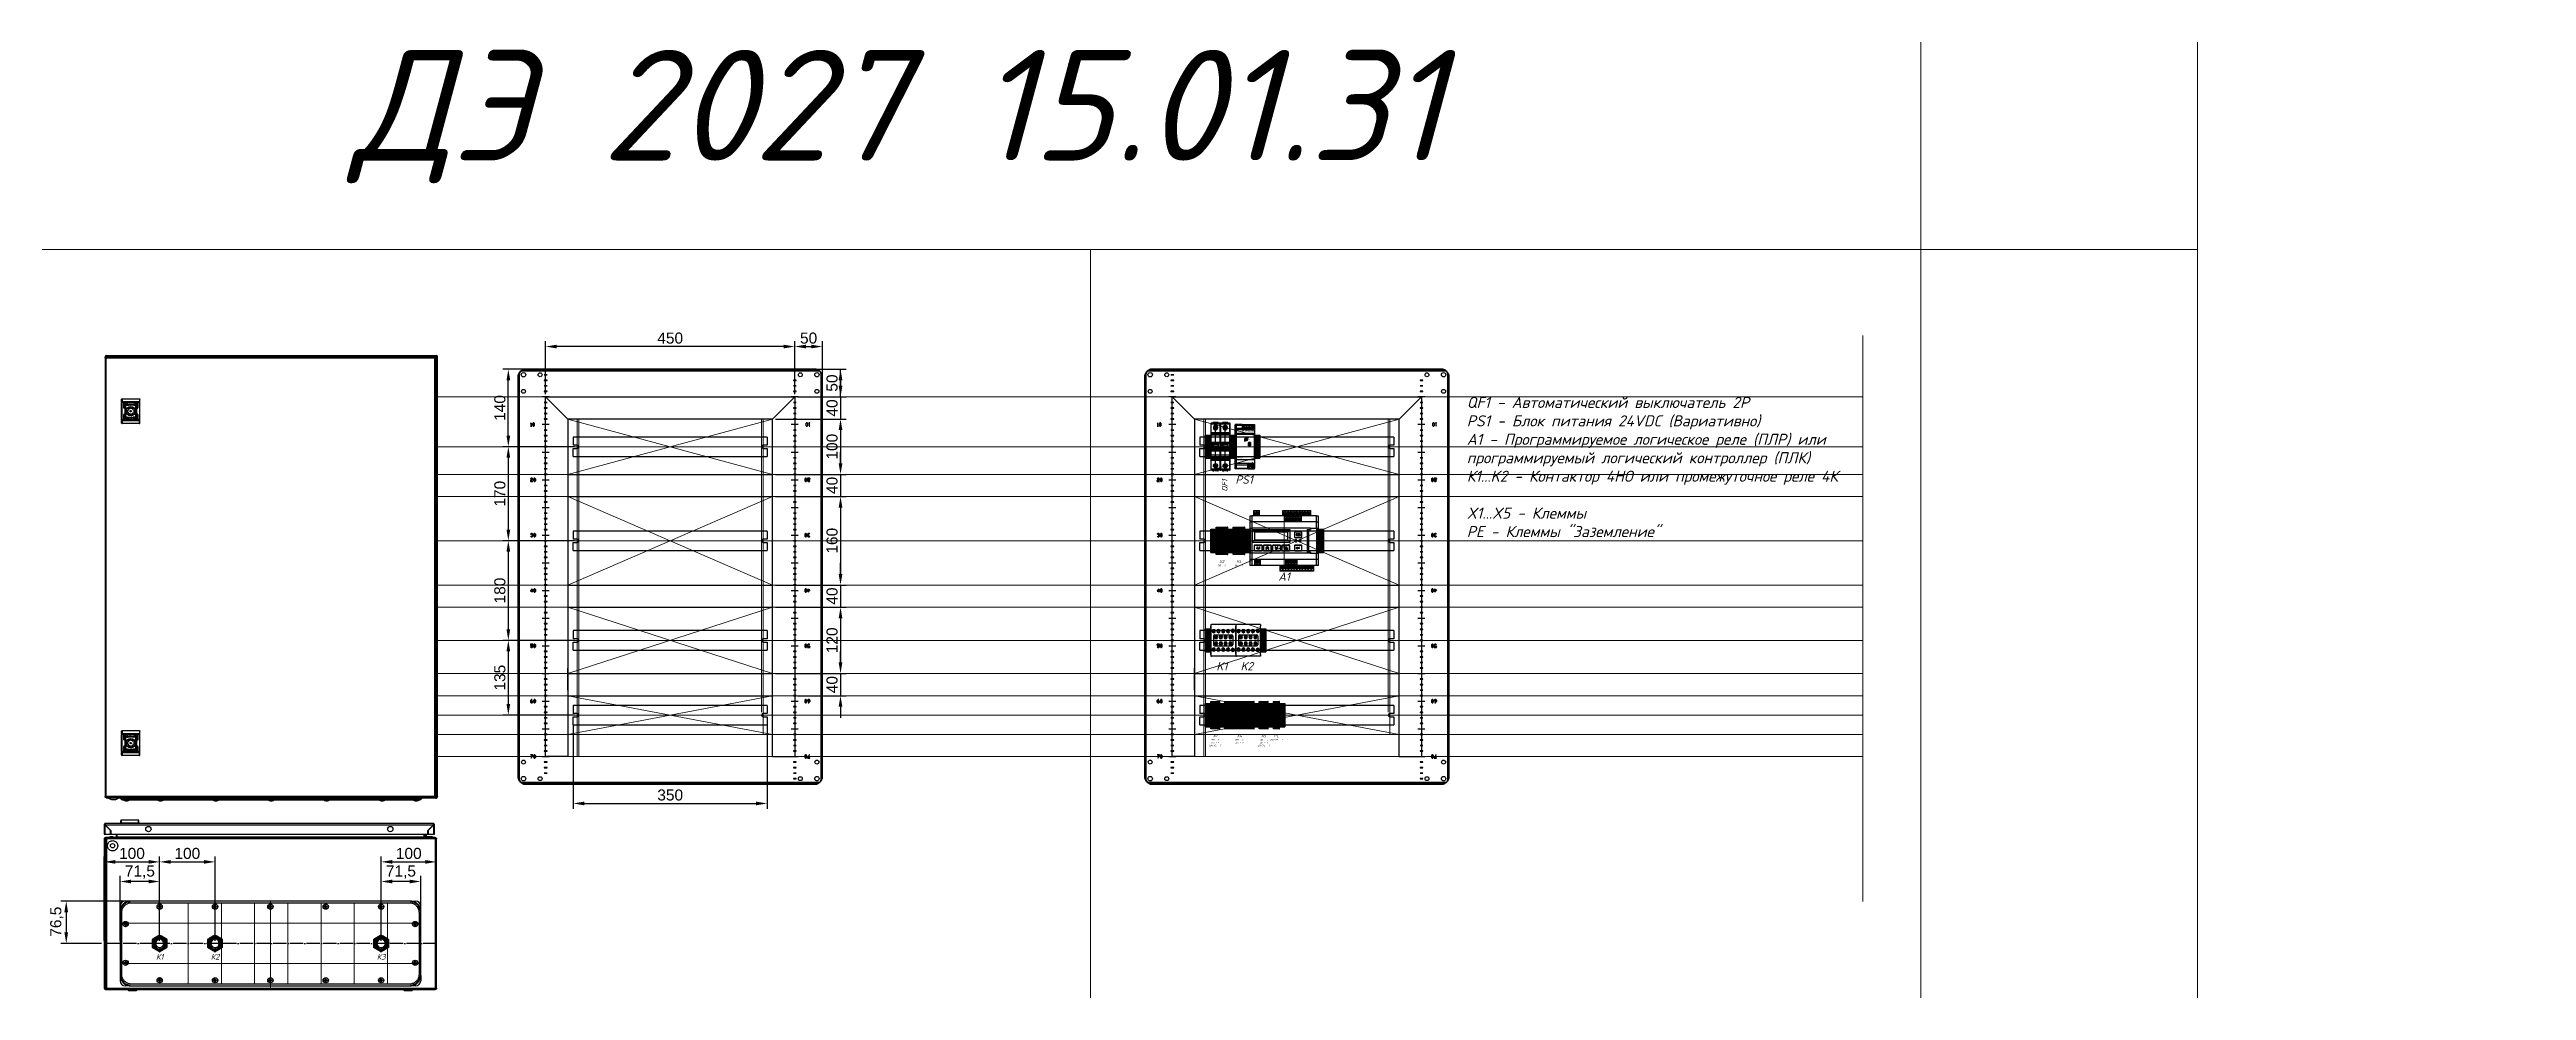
# Model space of a CAD drawing. Header units: millimetres. Extents: x 0 to 53000, y -591 to 24400.
# Drawn here: x 13870 to 18344, y 11761 to 13461 of the extents above; entities that cross this region are included whole.
import ezdxf
from ezdxf.enums import TextEntityAlignment as Align

# ---------------------------------------------------------------- set-up
doc = ezdxf.new("R2010")
doc.units = ezdxf.units.MM
doc.linetypes.add('ACAD_ISO04W100', pattern=[30, 24, -3, 0, -3])
for name, color, linetype in [('MAIN-1', 7, 'Continuous'), ('MAIN-2', 7, 'Continuous'), ('размеры', 3, 'Continuous')]:
    doc.layers.add(name, color=color, linetype=linetype)
for name, color, linetype, lineweight in [('КК перф 40х60', 6, 'Continuous', 30), ('Осевые центральные', 5, 'ACAD_ISO04W100', 30), ('Основная', 7, 'Continuous', 30), ('Перемычка', 6, 'Continuous', 140), ('Трубка ПВХ', 8, 'Continuous', 40)]:
    doc.layers.add(name, color=color, linetype=linetype, lineweight=lineweight)
doc.layers.add('Привязки', color=2, linetype='Continuous', lineweight=0, plot=False, transparency=0.8)
doc.styles.get("Standard").update_dxf_attribs({"font": 'arial.ttf'})
doc.styles.add('текст', font='isocpeui.ttf')
doc.dimstyles.new('ISO2', dxfattribs={"dimtxt": 20, "dimasz": 20, "dimexe": 10, "dimexo": 5, "dimgap": 5, "dimtad": 1, "dimdec": 4, "dimdsep": 46, "dimlunit": 6, "dimtxsty": 'Standard', "dimcen": 20, "dimadec": 0, "dimazin": 0, "dimtfac": 1, "dimtdec": 4, "dimtmove": 0, "dimatfit": 3, "dimfxl": 1, "dimtolj": 1, "dimtzin": 0, "dimarcsym": 0})

# ---------------------------------------------------------------- blocks, each defined once
blk = doc.blocks.new('Стопор на DIN')
at = {"layer": 'Основная', "true_color": 0x939598}
h = blk.add_hatch(color=252, dxfattribs=at)
h.dxf.hatch_style = 1
h.paths.add_polyline_path([(0, 21), (-9.5, 21), (-9.5, -21), (0, -21)])
at = {"layer": 'Основная'}
for p, q in [((-9.5, -21), (-9.5, 21)), ((-9.5, 21), (0, 21)), ((-4.8, 15.9), (-7.8, 15.9)), ((-7.8, 15.9), (-1.7, 15.9)), ((-7.8, 7.7), (-1.7, 7.7)), ((-4.8, 19), (-4.8, 12.9)), ((-4.8, 10.7), (-4.8, 4.6)), ((0, 21), (0, -21)), ((-9.5, -21), (0, -21))]:
    blk.add_line(p, q, dxfattribs=at)
for centre in [(-4.8, 15.9), (-4.8, 7.7)]:
    blk.add_circle(centre, 3.05, dxfattribs=at)
blk = doc.blocks.new('*U445')
at = {"layer": 'MAIN-1'}
for p, q in [((-13.1, 7.2), (-13.1, 7.1)), ((-13.1, 7.1), (-13.1, 7.1)), ((-13.1, 7.1), (-13.1, 7)), ((-13.1, 7), (-13.1, 7)), ((-13.1, 7), (-13.1, 6.9)), ((-13.1, 6.9), (-13.1, 6.8)), ((-13.1, 6.8), (-13.1, 6.8)), ((-13.1, 6.7), (-13.1, 6.8)), ((-13.1, 6.6), (-13.1, 6.7)), ((-13.1, 6.7), (-13.1, 6.7)), ((-13.1, 6.7), (-13.1, 6.7)), ((-13.1, 6.5), (-13.1, 6.6)), ((-13.1, 6.6), (-13.1, 6.6)), ((-13.1, 6.6), (-13.1, 6.6)), ((-13.1, 6.1), (-13.1, 6.5)), ((-13.1, 5.8), (-13.1, 6.1)), ((-13.1, 5.4), (-13.1, 5.8)), ((-13.1, 5), (-13.1, 5.4)), ((-13.1, 4.6), (-13.1, 5)), ((-13.1, 4.3), (-13.1, 4.6)), ((-13.1, 3.9), (-13.1, 4.3)), ((-13.1, 3.5), (-13.1, 3.9)), ((-13.1, 3.1), (-13.1, 3.5)), ((-13.1, 2.7), (-13.1, 3.1)), ((-13.1, 2.3), (-13.1, 2.7)), ((-13.1, 1.9), (-13.1, 2.3)), ((-13.1, 1.5), (-13.1, 1.9)), ((-13.1, 1.1), (-13.1, 1.5)), ((-13.1, 0.7), (-13.1, 1.1)), ((-13.1, 0.3), (-13.1, 0.7)), ((-13.1, -0.2), (-13.1, 0.3)), ((-12.8, 7.8), (-12.6, 7.9)), ((-12.6, 7.9), (-12.4, 8)), ((-12.4, 8), (-12.2, 8.1)), ((-12.2, 8.1), (-12.1, 8.2)), ((-12.1, 8.2), (-11.9, 8.3)), ((-11.9, 8.3), (-11.7, 8.4)), ((-11.7, 8.4), (-11.5, 8.5)), ((-11.5, 8.5), (-11.5, 8.5)), ((-11.5, 8.5), (-11.5, 8.5)), ((-11.5, 8.5), (-11.4, 8.5)), ((-11.4, 8.5), (-11.4, 8.6)), ((-11.4, 8.6), (-11.4, 8.6)), ((-11.4, 8.6), (-11.3, 8.6)), ((-11, 8.8), (-11.3, 8.6)), ((-11.3, 8.6), (-11.3, 8.6)), ((-10.7, 9), (-11, 8.8)), ((-10.4, 9.1), (-10.7, 9)), ((-10.1, 9.3), (-10.4, 9.1)), ((-9.8, 9.5), (-10.1, 9.3)), ((-9.5, 9.7), (-9.8, 9.5)), ((-9.1, 9.9), (-9.5, 9.7)), ((-8.8, 10), (-9.1, 9.9)), ((-8.5, 10.2), (-8.8, 10)), ((-8.2, 10.4), (-8.5, 10.2)), ((-7.9, 10.6), (-8.2, 10.4)), ((-7.5, 10.8), (-7.9, 10.6)), ((-7.2, 11), (-7.5, 10.8)), ((-6.9, 11.2), (-7.2, 11)), ((-6.6, 11.4), (-6.9, 11.2)), ((-6.2, 11.5), (-6.6, 11.4)), ((-5.9, 11.7), (-6.2, 11.5)), ((-5.6, 11.9), (-5.9, 11.7)), ((-5.3, 12.1), (-5.6, 11.9)), ((-4.9, 12.3), (-5.3, 12.1)), ((-4.6, 12.5), (-4.9, 12.3)), ((-4.3, 12.7), (-4.6, 12.5)), ((-4, 12.8), (-4.3, 12.7)), ((-3.7, 13), (-4, 12.8)), ((-3.4, 13.2), (-3.7, 13)), ((-3, 13.4), (-3.4, 13.2)), ((-2.7, 13.6), (-3, 13.4)), ((-2.4, 13.7), (-2.7, 13.6)), ((-2.1, 13.9), (-2.4, 13.7)), ((-1.8, 14.1), (-2.1, 13.9)), ((-1.5, 14.3), (-1.8, 14.1)), ((-1.2, 14.4), (-1.5, 14.3)), ((-0.9, 14.6), (-1.2, 14.4)), ((-0.6, 14.8), (-0.9, 14.6)), ((-0.3, 14.9), (-0.6, 14.8)), ((0, 12.7), (0, 14.9)), ((0, 12.7), (0, 7.6)), ((0.3, 14.9), (0.5, 14.8)), ((0.5, 14.8), (0.7, 14.7)), ((0.7, 14.7), (0.9, 14.6)), ((0.9, 14.6), (1, 14.5)), ((1, 14.5), (1.2, 14.4)), ((1.2, 14.4), (1.4, 14.3)), ((1.4, 14.3), (1.6, 14.2)), ((1.6, 14.2), (1.6, 14.2)), ((1.6, 14.2), (1.6, 14.2)), ((1.6, 14.2), (1.7, 14.2)), ((1.7, 14.2), (1.7, 14.2)), ((1.7, 14.2), (1.7, 14.1)), ((1.7, 14.1), (1.8, 14.1)), ((1.8, 14.1), (1.8, 14.1)), ((2.1, 13.9), (1.8, 14.1)), ((2.4, 13.8), (2.1, 13.9)), ((2.7, 13.6), (2.4, 13.8)), ((3, 13.4), (2.7, 13.6)), ((3.3, 13.2), (3, 13.4)), ((3.7, 13), (3.3, 13.2)), ((4, 12.9), (3.7, 13)), ((4.3, 12.7), (4, 12.9)), ((4.6, 12.5), (4.3, 12.7)), ((4.9, 12.3), (4.6, 12.5)), ((5.2, 12.1), (4.9, 12.3)), ((5.6, 11.9), (5.2, 12.1)), ((5.9, 11.7), (5.6, 11.9)), ((6.2, 11.6), (5.9, 11.7)), ((6.5, 11.4), (6.2, 11.6)), ((6.9, 11.2), (6.5, 11.4)), ((7.2, 11), (6.9, 11.2)), ((7.5, 10.8), (7.2, 11)), ((7.9, 10.6), (7.5, 10.8)), ((8.2, 10.4), (7.9, 10.6)), ((8.5, 10.2), (8.2, 10.4)), ((8.8, 10.1), (8.5, 10.2)), ((9.1, 9.9), (8.8, 10.1)), ((9.5, 9.7), (9.1, 9.9)), ((9.8, 9.5), (9.5, 9.7)), ((10.1, 9.3), (9.8, 9.5)), ((10.4, 9.2), (10.1, 9.3)), ((10.7, 9), (10.4, 9.2)), ((11, 8.8), (10.7, 9)), ((11.3, 8.6), (11, 8.8)), ((11.6, 8.5), (11.3, 8.6)), ((11.9, 8.3), (11.6, 8.5)), ((12.2, 8.1), (11.9, 8.3)), ((12.5, 7.9), (12.2, 8.1)), ((12.8, 7.8), (12.5, 7.9)), ((13.1, 7.2), (13.1, 6.8)), ((13.1, 6.8), (13.1, 6.4)), ((13.1, 6.4), (13.1, 6.1)), ((13.1, 6.1), (13.1, 5.7)), ((13.1, 5.7), (13.1, 5.3)), ((13.1, 5.3), (13.1, 4.9)), ((13.1, 4.9), (13.1, 4.6)), ((13.1, 4.6), (13.1, 4.2)), ((13.1, 4.2), (13.1, 3.8)), ((13.1, 3.8), (13.1, 3.4)), ((13.1, 3.4), (13.1, 3)), ((13.1, 3), (13.1, 2.6)), ((13.1, 2.6), (13.1, 2.2)), ((13.1, 2.2), (13.1, 1.8)), ((13.1, 1.8), (13.1, 1.4)), ((13.1, 1.4), (13.1, 1)), ((13.1, 1), (13.1, 0.6)), ((13.1, 0.6), (13.1, 0.2)), ((13.1, 0.2), (13.1, -0.3)), ((-13.1, -0.6), (-13.1, -0.2)), ((-13.1, -1), (-13.1, -0.6)), ((-13.1, -1.4), (-13.1, -1)), ((-13.1, -1.8), (-13.1, -1.4)), ((-13.1, -2.2), (-13.1, -1.8)), ((-13.1, -2.6), (-13.1, -2.2)), ((-13.1, -3), (-13.1, -2.6)), ((-13.1, -3.4), (-13.1, -3)), ((-13.1, -3.8), (-13.1, -3.4)), ((-13.1, -4.2), (-13.1, -3.8)), ((-13.1, -4.6), (-13.1, -4.2)), ((-13.1, -4.9), (-13.1, -4.6)), ((-13.1, -5.3), (-13.1, -4.9)), ((-13.1, -5.7), (-13.1, -5.3)), ((-13.1, -6.1), (-13.1, -5.7)), ((-13.1, -6.4), (-13.1, -6.1)), ((-13.1, -6.8), (-13.1, -6.4)), ((-13.1, -7.2), (-13.1, -6.8)), ((-12.4, -8), (-12.8, -7.8)), ((-12.1, -8.2), (-12.4, -8)), ((-11.8, -8.4), (-12.1, -8.2)), ((-11.4, -8.5), (-11.8, -8.4)), ((-11.1, -8.7), (-11.4, -8.5)), ((-10.7, -8.9), (-11.1, -8.7)), ((-10.4, -9.1), (-10.7, -8.9)), ((-10, -9.4), (-10.4, -9.1)), ((-9.7, -9.6), (-10, -9.4)), ((-9.3, -9.8), (-9.7, -9.6)), ((-9, -10), (-9.3, -9.8)), ((-8.6, -10.2), (-9, -10)), ((-8.2, -10.4), (-8.6, -10.2)), ((-7.9, -10.6), (-8.2, -10.4)), ((-7.5, -10.8), (-7.9, -10.6)), ((-7.1, -11), (-7.5, -10.8)), ((-6.7, -11.3), (-7.1, -11)), ((-6.4, -11.5), (-6.7, -11.3)), ((-6, -11.7), (-6.4, -11.5)), ((-5.6, -11.9), (-6, -11.7)), ((-5.3, -12.1), (-5.6, -11.9)), ((-4.9, -12.3), (-5.3, -12.1)), ((-4.5, -12.5), (-4.9, -12.3)), ((-4.2, -12.7), (-4.5, -12.5)), ((-3.8, -13), (-4.2, -12.7)), ((-3.4, -13.2), (-3.8, -13)), ((-3.1, -13.4), (-3.4, -13.2)), ((-2.7, -13.6), (-3.1, -13.4)), ((-2.4, -13.8), (-2.7, -13.6)), ((-2, -14), (-2.4, -13.8)), ((-1.7, -14.2), (-2, -14)), ((-1.3, -14.4), (-1.7, -14.2)), ((-1, -14.6), (-1.3, -14.4)), ((-0.7, -14.8), (-1, -14.6)), ((-0.3, -14.9), (-0.7, -14.8)), ((0, -7.6), (0, -12.7)), ((0, -12.7), (0, -14.9)), ((0.7, -14.8), (0.3, -14.9)), ((1, -14.6), (0.7, -14.8)), ((1.3, -14.4), (1, -14.6)), ((1.7, -14.2), (1.3, -14.4)), ((2, -14), (1.7, -14.2)), ((2.4, -13.8), (2, -14)), ((2.7, -13.6), (2.4, -13.8)), ((3.1, -13.4), (2.7, -13.6)), ((3.4, -13.2), (3.1, -13.4)), ((3.8, -13), (3.4, -13.2)), ((4.2, -12.7), (3.8, -13)), ((4.5, -12.5), (4.2, -12.7)), ((4.9, -12.3), (4.5, -12.5)), ((5.3, -12.1), (4.9, -12.3)), ((5.6, -11.9), (5.3, -12.1)), ((6, -11.7), (5.6, -11.9)), ((6.4, -11.5), (6, -11.7)), ((6.7, -11.3), (6.4, -11.5)), ((7.1, -11), (6.7, -11.3)), ((7.5, -10.8), (7.1, -11)), ((7.9, -10.6), (7.5, -10.8)), ((8.2, -10.4), (7.9, -10.6)), ((8.6, -10.2), (8.2, -10.4)), ((9, -10), (8.6, -10.2)), ((9.3, -9.8), (9, -10)), ((9.7, -9.6), (9.3, -9.8)), ((10, -9.4), (9.7, -9.6)), ((10.4, -9.1), (10, -9.4)), ((10.7, -8.9), (10.4, -9.1)), ((11.1, -8.7), (10.7, -8.9)), ((11.4, -8.5), (11.1, -8.7)), ((11.8, -8.4), (11.4, -8.5)), ((12.1, -8.2), (11.8, -8.4)), ((12.4, -8), (12.1, -8.2)), ((12.8, -7.8), (12.4, -8)), ((13.1, -0.3), (13.1, -0.7)), ((13.1, -0.7), (13.1, -1.1)), ((13.1, -1.1), (13.1, -1.5)), ((13.1, -1.5), (13.1, -1.9)), ((13.1, -1.9), (13.1, -2.3)), ((13.1, -2.3), (13.1, -2.7)), ((13.1, -2.7), (13.1, -3.1)), ((13.1, -3.1), (13.1, -3.5)), ((13.1, -3.5), (13.1, -3.9)), ((13.1, -3.9), (13.1, -4.3)), ((13.1, -4.3), (13.1, -4.6)), ((13.1, -4.6), (13.1, -5)), ((13.1, -5), (13.1, -5.4)), ((13.1, -5.4), (13.1, -5.8)), ((13.1, -5.8), (13.1, -6.1)), ((13.1, -6.1), (13.1, -6.5)), ((13.1, -6.5), (13.1, -6.6)), ((13.1, -6.6), (13.1, -6.6)), ((13.1, -6.6), (13.1, -6.6)), ((13.1, -6.6), (13.1, -6.7)), ((13.1, -6.7), (13.1, -6.7)), ((13.1, -6.7), (13.1, -6.7)), ((13.1, -6.7), (13.1, -6.8)), ((13.1, -6.8), (13.1, -6.8)), ((13.1, -6.8), (13.1, -6.9)), ((13.1, -6.9), (13.1, -7)), ((13.1, -7), (13.1, -7)), ((13.1, -7), (13.1, -7.1)), ((13.1, -7.1), (13.1, -7.1)), ((13.1, -7.1), (13.1, -7.2))]:
    blk.add_line(p, q, dxfattribs=at)
for radius, start, end in [(15, 148.6749, 151.325), (12.7, 90, 270), (7.61, 90, 180), (7.61, 180, 270), (15, 90, 91.3251), (15, 88.6749, 90), (12.7, 270, 90), (7.61, 0, 90), (7.61, 270, 0), (15, 28.675, 31.3251), (15, 208.6749, 211.3251), (15, 268.6749, 270), (15, 270, 271.3251), (15, 328.6749, 331.3251)]:
    blk.add_arc((0, 0), radius, start, end, dxfattribs=at)
at = {"layer": 'MAIN-2'}
for p, q in [((-13.1, 7.2), (-13.1, 7.2)), ((-13.1, 6.5), (-13.1, 6.5)), ((-12.8, 7.8), (-12.8, 7.8)), ((-12.2, 8.1), (-12.2, 8.1)), ((-7.6, 0), (-9.7, 0)), ((-0.9, 14.6), (-0.9, 14.6)), ((-0.3, 14.9), (-0.3, 14.9)), ((0, 12.7), (0, 12.7)), ((0, 11.4), (0, 11.4)), ((0, 10.8), (0, 10.8)), ((0, 9.7), (0, 9.7)), ((0.3, 14.9), (0.3, 14.9)), ((0.9, 14.6), (0.9, 14.6)), ((7.6, 0), (9.7, 0)), ((12.2, 8.1), (12.2, 8.1)), ((12.8, 7.8), (12.8, 7.8)), ((13.1, 7.2), (13.1, 7.2)), ((13.1, 6.5), (13.1, 6.5)), ((-13.1, -6.5), (-13.1, -6.5)), ((-13.1, -7.2), (-13.1, -7.2)), ((-12.8, -7.8), (-12.8, -7.8)), ((-12.2, -8.1), (-12.2, -8.1)), ((-0.9, -14.6), (-0.9, -14.6)), ((-0.3, -14.9), (-0.3, -14.9)), ((0, -9.7), (0, -9.7)), ((0, -10.8), (0, -10.8)), ((0, -11.4), (0, -11.4)), ((0, -12.7), (0, -12.7)), ((0.3, -14.9), (0.3, -14.9)), ((0.9, -14.6), (0.9, -14.6)), ((12.2, -8.1), (12.2, -8.1)), ((12.8, -7.8), (12.8, -7.8)), ((13.1, -6.5), (13.1, -6.5)), ((13.1, -7.2), (13.1, -7.2))]:
    blk.add_line(p, q, dxfattribs=at)
for centre, radius, start, end in [((-11.3, 6.5), 1.82, 120, 180), ((0, 0), 11.4, 90, 270), ((0, 0), 10.8, 90, 270), ((0, 0), 9.69, 90, 180), ((0, 0), 9.69, 180, 270), ((0, 13), 1.82, 90, 120), ((0, 13), 1.82, 60, 90), ((0, 0), 11.4, 270, 90), ((0, 0), 10.8, 270, 90), ((0, 0), 9.69, 0, 90), ((0, 0), 9.69, 270, 0), ((11.3, 6.5), 1.82, 0, 60), ((-11.3, -6.5), 1.82, 180, 240), ((0, -13), 1.82, 240, 270), ((0, -13), 1.82, 270, 300), ((11.3, -6.5), 1.82, 300, 0)]:
    blk.add_arc(centre, radius, start, end, dxfattribs=at)
blk = doc.blocks.new('*U444')
at = {"layer": 'Основная', "color": 0, "linetype": 'ByBlock', "lineweight": -2, "transparency": 16777216}
blk.add_blockref('*U445', (0, 0), dxfattribs=at)
blk = doc.blocks.new('*D462')
at = {"layer": 'Defpoints', "color": 0, "transparency": 16777216}
for p in [(13997.4, 11957.5), (13997.4, 11845.6), (14068.9, 11845.6)]:
    blk.add_point(p, dxfattribs=at)
at = {"layer": 'размеры', "color": 0, "lineweight": -2, "transparency": 16777216}
for p, q in [((13997.4, 11850.6), (13997.4, 11967.5)), ((14048.9, 11957.5), (14017.4, 11957.5)), ((14068.9, 11850.6), (14068.9, 11967.5))]:
    blk.add_line(p, q, dxfattribs=at)
at = {"layer": 'размеры', "color": 0, "transparency": 16777216}
for points in [[(14017.4, 11960.9), (14017.4, 11954.2), (13997.4, 11957.5)], [(14048.9, 11960.9), (14048.9, 11954.2), (14068.9, 11957.5)]]:
    blk.add_solid(points, dxfattribs=at)
at = {"layer": 'размеры', "color": 0, "transparency": 16777216, "insert": (14033.2, 11974.6), "char_height": 20, "attachment_point": 5}
blk.add_mtext('\\A1;71,5', dxfattribs=at)
blk = doc.blocks.new('*D464')
at = {"layer": 'Defpoints', "color": 0, "transparency": 16777216}
for p in [(15216.1, 12883.4), (15298.7, 12883.4), (15216.1, 12833.4)]:
    blk.add_point(p, dxfattribs=at)
at = {"layer": 'размеры', "color": 0, "lineweight": -2, "transparency": 16777216}
for p, q in [((15221.1, 12883.4), (15308.7, 12883.4)), ((15298.7, 12833.4), (15298.7, 12883.4)), ((15298.7, 12853.4), (15298.7, 12873.4)), ((15298.7, 12863.4), (15298.7, 12843.4)), ((15221.1, 12833.4), (15308.7, 12833.4))]:
    blk.add_line(p, q, dxfattribs=at)
at = {"layer": 'размеры', "color": 0, "transparency": 16777216}
for points in [[(15295.4, 12863.4), (15302.1, 12863.4), (15298.7, 12883.4)], [(15295.4, 12853.4), (15302.1, 12853.4), (15298.7, 12833.4)]]:
    blk.add_solid(points, dxfattribs=at)
at = {"layer": 'размеры', "color": 0, "transparency": 16777216, "insert": (15283.5, 12858.4), "char_height": 20, "attachment_point": 5, "rotation": 90}
blk.add_mtext('\\A1;50', dxfattribs=at)
blk = doc.blocks.new('*D465')
at = {"layer": 'Defpoints', "color": 0, "transparency": 16777216}
for p in [(14766.1, 12924.4), (14766.1, 12833.4), (15216.1, 12833.4)]:
    blk.add_point(p, dxfattribs=at)
at = {"layer": 'размеры', "color": 0, "lineweight": -2, "transparency": 16777216}
for p, q in [((14766.1, 12838.4), (14766.1, 12934.4)), ((15216.1, 12838.4), (15216.1, 12934.4)), ((15196.1, 12924.4), (14786.1, 12924.4))]:
    blk.add_line(p, q, dxfattribs=at)
at = {"layer": 'размеры', "color": 0, "transparency": 16777216}
for points in [[(14786.1, 12927.7), (14786.1, 12921.1), (14766.1, 12924.4)], [(15196.1, 12927.7), (15196.1, 12921.1), (15216.1, 12924.4)]]:
    blk.add_solid(points, dxfattribs=at)
at = {"layer": 'размеры', "color": 0, "transparency": 16777216, "insert": (14991.1, 12939.6), "char_height": 20, "attachment_point": 5, "rotation": 0}
blk.add_mtext('\\A1;450', dxfattribs=at)
blk = doc.blocks.new('*D466')
at = {"layer": 'Defpoints', "color": 0, "transparency": 16777216}
for p in [(15266.1, 12924.4), (15216.1, 12833.4), (15266.1, 12833.4)]:
    blk.add_point(p, dxfattribs=at)
at = {"layer": 'размеры', "color": 0, "lineweight": -2, "transparency": 16777216}
for p, q in [((15216.1, 12838.4), (15216.1, 12934.4)), ((15266.1, 12838.4), (15266.1, 12934.4)), ((15236.1, 12924.4), (15246.1, 12924.4))]:
    blk.add_line(p, q, dxfattribs=at)
at = {"layer": 'размеры', "color": 0, "transparency": 16777216}
for points in [[(15236.1, 12927.7), (15236.1, 12921.1), (15216.1, 12924.4)], [(15246.1, 12927.7), (15246.1, 12921.1), (15266.1, 12924.4)]]:
    blk.add_solid(points, dxfattribs=at)
at = {"layer": 'размеры', "color": 0, "transparency": 16777216, "insert": (15241.1, 12939.6), "char_height": 20, "attachment_point": 5}
blk.add_mtext('\\A1;50', dxfattribs=at)
blk = doc.blocks.new('*D467')
at = {"layer": 'Defpoints', "color": 0, "transparency": 16777216}
for p in [(14698.7, 12883.4), (14823.1, 12883.4), (14823.1, 12743.4)]:
    blk.add_point(p, dxfattribs=at)
at = {"layer": 'размеры', "color": 0, "lineweight": -2, "transparency": 16777216}
for p, q in [((14818.1, 12883.4), (14688.7, 12883.4)), ((14698.7, 12763.4), (14698.7, 12863.4)), ((14818.1, 12743.4), (14688.7, 12743.4))]:
    blk.add_line(p, q, dxfattribs=at)
at = {"layer": 'размеры', "color": 0, "transparency": 16777216}
for points in [[(14695.4, 12863.4), (14702.1, 12863.4), (14698.7, 12883.4)], [(14695.4, 12763.4), (14702.1, 12763.4), (14698.7, 12743.4)]]:
    blk.add_solid(points, dxfattribs=at)
at = {"layer": 'размеры', "color": 0, "transparency": 16777216, "insert": (14683.5, 12813.4), "char_height": 20, "attachment_point": 5, "rotation": 90}
blk.add_mtext('\\A1;140', dxfattribs=at)
blk = doc.blocks.new('*D452')
at = {"layer": 'Defpoints', "color": 0, "transparency": 16777216}
for p in [(14823.1, 12743.4), (14698.7, 12573.4), (14823.1, 12573.4)]:
    blk.add_point(p, dxfattribs=at)
at = {"layer": 'размеры', "color": 0, "lineweight": -2, "transparency": 16777216}
for p, q in [((14818.1, 12743.4), (14688.7, 12743.4)), ((14698.7, 12723.4), (14698.7, 12593.4)), ((14818.1, 12573.4), (14688.7, 12573.4))]:
    blk.add_line(p, q, dxfattribs=at)
at = {"layer": 'размеры', "color": 0, "transparency": 16777216}
for points in [[(14695.4, 12723.4), (14702.1, 12723.4), (14698.7, 12743.4)], [(14695.4, 12593.4), (14702.1, 12593.4), (14698.7, 12573.4)]]:
    blk.add_solid(points, dxfattribs=at)
at = {"layer": 'размеры', "color": 0, "transparency": 16777216, "insert": (14683.5, 12658.4), "char_height": 20, "attachment_point": 5, "rotation": 90}
blk.add_mtext('\\A1;170', dxfattribs=at)
blk = doc.blocks.new('*D453')
at = {"layer": 'Defpoints', "color": 0, "transparency": 16777216}
for p in [(14823.1, 12573.4), (14698.7, 12393.4), (14823.1, 12393.4)]:
    blk.add_point(p, dxfattribs=at)
at = {"layer": 'размеры', "color": 0, "lineweight": -2, "transparency": 16777216}
for p, q in [((14818.1, 12573.4), (14688.7, 12573.4)), ((14698.7, 12553.4), (14698.7, 12413.4)), ((14818.1, 12393.4), (14688.7, 12393.4))]:
    blk.add_line(p, q, dxfattribs=at)
at = {"layer": 'размеры', "color": 0, "transparency": 16777216}
for points in [[(14695.4, 12553.4), (14702.1, 12553.4), (14698.7, 12573.4)], [(14695.4, 12413.4), (14702.1, 12413.4), (14698.7, 12393.4)]]:
    blk.add_solid(points, dxfattribs=at)
at = {"layer": 'размеры', "color": 0, "transparency": 16777216, "insert": (14683.5, 12483.4), "char_height": 20, "attachment_point": 5, "rotation": 90}
blk.add_mtext('\\A1;180', dxfattribs=at)
blk = doc.blocks.new('*D454')
at = {"layer": 'Defpoints', "color": 0, "transparency": 16777216}
for p in [(14823.1, 12393.4), (14698.7, 12258.4), (14823.1, 12258.4)]:
    blk.add_point(p, dxfattribs=at)
at = {"layer": 'размеры', "color": 0, "lineweight": -2, "transparency": 16777216}
for p, q in [((14818.1, 12393.4), (14688.7, 12393.4)), ((14698.7, 12373.4), (14698.7, 12278.4)), ((14818.1, 12258.4), (14688.7, 12258.4))]:
    blk.add_line(p, q, dxfattribs=at)
at = {"layer": 'размеры', "color": 0, "transparency": 16777216}
for points in [[(14695.4, 12373.4), (14702.1, 12373.4), (14698.7, 12393.4)], [(14695.4, 12278.4), (14702.1, 12278.4), (14698.7, 12258.4)]]:
    blk.add_solid(points, dxfattribs=at)
at = {"layer": 'размеры', "color": 0, "transparency": 16777216, "insert": (14683.5, 12325.9), "char_height": 20, "attachment_point": 5, "rotation": 90}
blk.add_mtext('\\A1;135', dxfattribs=at)
blk = doc.blocks.new('*D455')
at = {"layer": 'Defpoints', "color": 0, "transparency": 16777216}
for p in [(15176.1, 12793.4), (15176.1, 12693.4), (15298.7, 12693.4)]:
    blk.add_point(p, dxfattribs=at)
at = {"layer": 'размеры', "color": 0, "lineweight": -2, "transparency": 16777216}
for p, q in [((15181.1, 12793.4), (15308.7, 12793.4)), ((15298.7, 12773.4), (15298.7, 12713.4)), ((15181.1, 12693.4), (15308.7, 12693.4))]:
    blk.add_line(p, q, dxfattribs=at)
at = {"layer": 'размеры', "color": 0, "transparency": 16777216}
for points in [[(15295.4, 12773.4), (15302.1, 12773.4), (15298.7, 12793.4)], [(15295.4, 12713.4), (15302.1, 12713.4), (15298.7, 12693.4)]]:
    blk.add_solid(points, dxfattribs=at)
at = {"layer": 'размеры', "color": 0, "transparency": 16777216, "insert": (15283.5, 12743.4), "char_height": 20, "attachment_point": 5, "rotation": 90}
blk.add_mtext('\\A1;100', dxfattribs=at)
blk = doc.blocks.new('*D456')
at = {"layer": 'Defpoints', "color": 0, "transparency": 16777216}
for p in [(15176.1, 12653.4), (15176.1, 12493.4), (15298.7, 12493.4)]:
    blk.add_point(p, dxfattribs=at)
at = {"layer": 'размеры', "color": 0, "lineweight": -2, "transparency": 16777216}
for p, q in [((15181.1, 12653.4), (15308.7, 12653.4)), ((15298.7, 12633.4), (15298.7, 12513.4)), ((15181.1, 12493.4), (15308.7, 12493.4))]:
    blk.add_line(p, q, dxfattribs=at)
at = {"layer": 'размеры', "color": 0, "transparency": 16777216}
for points in [[(15295.4, 12633.4), (15302.1, 12633.4), (15298.7, 12653.4)], [(15295.4, 12513.4), (15302.1, 12513.4), (15298.7, 12493.4)]]:
    blk.add_solid(points, dxfattribs=at)
at = {"layer": 'размеры', "color": 0, "transparency": 16777216, "insert": (15283.5, 12573.4), "char_height": 20, "attachment_point": 5, "rotation": 90}
blk.add_mtext('\\A1;160', dxfattribs=at)
blk = doc.blocks.new('*D457')
at = {"layer": 'Defpoints', "color": 0, "transparency": 16777216}
for p in [(15176.1, 12453.4), (15176.1, 12333.4), (15298.7, 12333.4)]:
    blk.add_point(p, dxfattribs=at)
at = {"layer": 'размеры', "color": 0, "lineweight": -2, "transparency": 16777216}
for p, q in [((15181.1, 12453.4), (15308.7, 12453.4)), ((15298.7, 12433.4), (15298.7, 12353.4)), ((15181.1, 12333.4), (15308.7, 12333.4))]:
    blk.add_line(p, q, dxfattribs=at)
at = {"layer": 'размеры', "color": 0, "transparency": 16777216}
for points in [[(15295.4, 12433.4), (15302.1, 12433.4), (15298.7, 12453.4)], [(15295.4, 12353.4), (15302.1, 12353.4), (15298.7, 12333.4)]]:
    blk.add_solid(points, dxfattribs=at)
at = {"layer": 'размеры', "color": 0, "transparency": 16777216, "insert": (15283.5, 12393.4), "char_height": 20, "attachment_point": 5, "rotation": 90}
blk.add_mtext('\\A1;120', dxfattribs=at)
blk = doc.blocks.new('*D458')
at = {"layer": 'Defpoints', "color": 0, "transparency": 16777216}
for p in [(14816.1, 12245.9), (15166.1, 12245.9), (15166.1, 12098.6)]:
    blk.add_point(p, dxfattribs=at)
at = {"layer": 'размеры', "color": 0, "lineweight": -2, "transparency": 16777216}
for p, q in [((14816.1, 12240.9), (14816.1, 12088.6)), ((15166.1, 12240.9), (15166.1, 12088.6)), ((14836.1, 12098.6), (15146.1, 12098.6))]:
    blk.add_line(p, q, dxfattribs=at)
at = {"layer": 'размеры', "color": 0, "transparency": 16777216}
for points in [[(14836.1, 12101.9), (14836.1, 12095.2), (14816.1, 12098.6)], [(15146.1, 12101.9), (15146.1, 12095.2), (15166.1, 12098.6)]]:
    blk.add_solid(points, dxfattribs=at)
at = {"layer": 'размеры', "color": 0, "transparency": 16777216, "insert": (14991.1, 12113.8), "char_height": 20, "attachment_point": 5}
blk.add_mtext('\\A1;350', dxfattribs=at)
blk = doc.blocks.new('*U447')
at = {"layer": 'MAIN-1'}
for p, q in [((-13.1, 7.2), (-13.1, 7.1)), ((-13.1, 7.1), (-13.1, 7.1)), ((-13.1, 7.1), (-13.1, 7)), ((-13.1, 7), (-13.1, 7)), ((-13.1, 7), (-13.1, 6.9)), ((-13.1, 6.9), (-13.1, 6.8)), ((-13.1, 6.8), (-13.1, 6.8)), ((-13.1, 6.7), (-13.1, 6.8)), ((-13.1, 6.6), (-13.1, 6.7)), ((-13.1, 6.7), (-13.1, 6.7)), ((-13.1, 6.7), (-13.1, 6.7)), ((-13.1, 6.5), (-13.1, 6.6)), ((-13.1, 6.6), (-13.1, 6.6)), ((-13.1, 6.6), (-13.1, 6.6)), ((-13.1, 6.1), (-13.1, 6.5)), ((-13.1, 5.8), (-13.1, 6.1)), ((-13.1, 5.4), (-13.1, 5.8)), ((-13.1, 5), (-13.1, 5.4)), ((-13.1, 4.6), (-13.1, 5)), ((-13.1, 4.3), (-13.1, 4.6)), ((-13.1, 3.9), (-13.1, 4.3)), ((-13.1, 3.5), (-13.1, 3.9)), ((-13.1, 3.1), (-13.1, 3.5)), ((-13.1, 2.7), (-13.1, 3.1)), ((-13.1, 2.3), (-13.1, 2.7)), ((-13.1, 1.9), (-13.1, 2.3)), ((-13.1, 1.5), (-13.1, 1.9)), ((-13.1, 1.1), (-13.1, 1.5)), ((-13.1, 0.7), (-13.1, 1.1)), ((-13.1, 0.3), (-13.1, 0.7)), ((-13.1, -0.2), (-13.1, 0.3)), ((-12.8, 7.8), (-12.6, 7.9)), ((-12.6, 7.9), (-12.4, 8)), ((-12.4, 8), (-12.2, 8.1)), ((-12.2, 8.1), (-12.1, 8.2)), ((-12.1, 8.2), (-11.9, 8.3)), ((-11.9, 8.3), (-11.7, 8.4)), ((-11.7, 8.4), (-11.5, 8.5)), ((-11.5, 8.5), (-11.5, 8.5)), ((-11.5, 8.5), (-11.5, 8.5)), ((-11.5, 8.5), (-11.4, 8.5)), ((-11.4, 8.5), (-11.4, 8.6)), ((-11.4, 8.6), (-11.4, 8.6)), ((-11.4, 8.6), (-11.3, 8.6)), ((-11, 8.8), (-11.3, 8.6)), ((-11.3, 8.6), (-11.3, 8.6)), ((-10.7, 9), (-11, 8.8)), ((-10.4, 9.1), (-10.7, 9)), ((-10.1, 9.3), (-10.4, 9.1)), ((-9.8, 9.5), (-10.1, 9.3)), ((-9.5, 9.7), (-9.8, 9.5)), ((-9.1, 9.9), (-9.5, 9.7)), ((-8.8, 10), (-9.1, 9.9)), ((-8.5, 10.2), (-8.8, 10)), ((-8.2, 10.4), (-8.5, 10.2)), ((-7.9, 10.6), (-8.2, 10.4)), ((-7.5, 10.8), (-7.9, 10.6)), ((-7.2, 11), (-7.5, 10.8)), ((-6.9, 11.2), (-7.2, 11)), ((-6.6, 11.4), (-6.9, 11.2)), ((-6.2, 11.5), (-6.6, 11.4)), ((-5.9, 11.7), (-6.2, 11.5)), ((-5.6, 11.9), (-5.9, 11.7)), ((-5.3, 12.1), (-5.6, 11.9)), ((-4.9, 12.3), (-5.3, 12.1)), ((-4.6, 12.5), (-4.9, 12.3)), ((-4.3, 12.7), (-4.6, 12.5)), ((-4, 12.8), (-4.3, 12.7)), ((-3.7, 13), (-4, 12.8)), ((-3.4, 13.2), (-3.7, 13)), ((-3, 13.4), (-3.4, 13.2)), ((-2.7, 13.6), (-3, 13.4)), ((-2.4, 13.7), (-2.7, 13.6)), ((-2.1, 13.9), (-2.4, 13.7)), ((-1.8, 14.1), (-2.1, 13.9)), ((-1.5, 14.3), (-1.8, 14.1)), ((-1.2, 14.4), (-1.5, 14.3)), ((-0.9, 14.6), (-1.2, 14.4)), ((-0.6, 14.8), (-0.9, 14.6)), ((-0.3, 14.9), (-0.6, 14.8)), ((0, 12.7), (0, 14.9)), ((0, 12.7), (0, 7.6)), ((0.3, 14.9), (0.5, 14.8)), ((0.5, 14.8), (0.7, 14.7)), ((0.7, 14.7), (0.9, 14.6)), ((0.9, 14.6), (1, 14.5)), ((1, 14.5), (1.2, 14.4)), ((1.2, 14.4), (1.4, 14.3)), ((1.4, 14.3), (1.6, 14.2)), ((1.6, 14.2), (1.6, 14.2)), ((1.6, 14.2), (1.6, 14.2)), ((1.6, 14.2), (1.7, 14.2)), ((1.7, 14.2), (1.7, 14.2)), ((1.7, 14.2), (1.7, 14.1)), ((1.7, 14.1), (1.8, 14.1)), ((1.8, 14.1), (1.8, 14.1)), ((2.1, 13.9), (1.8, 14.1)), ((2.4, 13.8), (2.1, 13.9)), ((2.7, 13.6), (2.4, 13.8)), ((3, 13.4), (2.7, 13.6)), ((3.3, 13.2), (3, 13.4)), ((3.7, 13), (3.3, 13.2)), ((4, 12.9), (3.7, 13)), ((4.3, 12.7), (4, 12.9)), ((4.6, 12.5), (4.3, 12.7)), ((4.9, 12.3), (4.6, 12.5)), ((5.2, 12.1), (4.9, 12.3)), ((5.6, 11.9), (5.2, 12.1)), ((5.9, 11.7), (5.6, 11.9)), ((6.2, 11.6), (5.9, 11.7)), ((6.5, 11.4), (6.2, 11.6)), ((6.9, 11.2), (6.5, 11.4)), ((7.2, 11), (6.9, 11.2)), ((7.5, 10.8), (7.2, 11)), ((7.9, 10.6), (7.5, 10.8)), ((8.2, 10.4), (7.9, 10.6)), ((8.5, 10.2), (8.2, 10.4)), ((8.8, 10.1), (8.5, 10.2)), ((9.1, 9.9), (8.8, 10.1)), ((9.5, 9.7), (9.1, 9.9)), ((9.8, 9.5), (9.5, 9.7)), ((10.1, 9.3), (9.8, 9.5)), ((10.4, 9.2), (10.1, 9.3)), ((10.7, 9), (10.4, 9.2)), ((11, 8.8), (10.7, 9)), ((11.3, 8.6), (11, 8.8)), ((11.6, 8.5), (11.3, 8.6)), ((11.9, 8.3), (11.6, 8.5)), ((12.2, 8.1), (11.9, 8.3)), ((12.5, 7.9), (12.2, 8.1)), ((12.8, 7.8), (12.5, 7.9)), ((13.1, 7.2), (13.1, 6.8)), ((13.1, 6.8), (13.1, 6.4)), ((13.1, 6.4), (13.1, 6.1)), ((13.1, 6.1), (13.1, 5.7)), ((13.1, 5.7), (13.1, 5.3)), ((13.1, 5.3), (13.1, 4.9)), ((13.1, 4.9), (13.1, 4.6)), ((13.1, 4.6), (13.1, 4.2)), ((13.1, 4.2), (13.1, 3.8)), ((13.1, 3.8), (13.1, 3.4)), ((13.1, 3.4), (13.1, 3)), ((13.1, 3), (13.1, 2.6)), ((13.1, 2.6), (13.1, 2.2)), ((13.1, 2.2), (13.1, 1.8)), ((13.1, 1.8), (13.1, 1.4)), ((13.1, 1.4), (13.1, 1)), ((13.1, 1), (13.1, 0.6)), ((13.1, 0.6), (13.1, 0.2)), ((13.1, 0.2), (13.1, -0.3)), ((-13.1, -0.6), (-13.1, -0.2)), ((-13.1, -1), (-13.1, -0.6)), ((-13.1, -1.4), (-13.1, -1)), ((-13.1, -1.8), (-13.1, -1.4)), ((-13.1, -2.2), (-13.1, -1.8)), ((-13.1, -2.6), (-13.1, -2.2)), ((-13.1, -3), (-13.1, -2.6)), ((-13.1, -3.4), (-13.1, -3)), ((-13.1, -3.8), (-13.1, -3.4)), ((-13.1, -4.2), (-13.1, -3.8)), ((-13.1, -4.6), (-13.1, -4.2)), ((-13.1, -4.9), (-13.1, -4.6)), ((-13.1, -5.3), (-13.1, -4.9)), ((-13.1, -5.7), (-13.1, -5.3)), ((-13.1, -6.1), (-13.1, -5.7)), ((-13.1, -6.4), (-13.1, -6.1)), ((-13.1, -6.8), (-13.1, -6.4)), ((-13.1, -7.2), (-13.1, -6.8)), ((-12.4, -8), (-12.8, -7.8)), ((-12.1, -8.2), (-12.4, -8)), ((-11.8, -8.4), (-12.1, -8.2)), ((-11.4, -8.5), (-11.8, -8.4)), ((-11.1, -8.7), (-11.4, -8.5)), ((-10.7, -8.9), (-11.1, -8.7)), ((-10.4, -9.1), (-10.7, -8.9)), ((-10, -9.4), (-10.4, -9.1)), ((-9.7, -9.6), (-10, -9.4)), ((-9.3, -9.8), (-9.7, -9.6)), ((-9, -10), (-9.3, -9.8)), ((-8.6, -10.2), (-9, -10)), ((-8.2, -10.4), (-8.6, -10.2)), ((-7.9, -10.6), (-8.2, -10.4)), ((-7.5, -10.8), (-7.9, -10.6)), ((-7.1, -11), (-7.5, -10.8)), ((-6.7, -11.3), (-7.1, -11)), ((-6.4, -11.5), (-6.7, -11.3)), ((-6, -11.7), (-6.4, -11.5)), ((-5.6, -11.9), (-6, -11.7)), ((-5.3, -12.1), (-5.6, -11.9)), ((-4.9, -12.3), (-5.3, -12.1)), ((-4.5, -12.5), (-4.9, -12.3)), ((-4.2, -12.7), (-4.5, -12.5)), ((-3.8, -13), (-4.2, -12.7)), ((-3.4, -13.2), (-3.8, -13)), ((-3.1, -13.4), (-3.4, -13.2)), ((-2.7, -13.6), (-3.1, -13.4)), ((-2.4, -13.8), (-2.7, -13.6)), ((-2, -14), (-2.4, -13.8)), ((-1.7, -14.2), (-2, -14)), ((-1.3, -14.4), (-1.7, -14.2)), ((-1, -14.6), (-1.3, -14.4)), ((-0.7, -14.8), (-1, -14.6)), ((-0.3, -14.9), (-0.7, -14.8)), ((0, -7.6), (0, -12.7)), ((0, -12.7), (0, -14.9)), ((0.7, -14.8), (0.3, -14.9)), ((1, -14.6), (0.7, -14.8)), ((1.3, -14.4), (1, -14.6)), ((1.7, -14.2), (1.3, -14.4)), ((2, -14), (1.7, -14.2)), ((2.4, -13.8), (2, -14)), ((2.7, -13.6), (2.4, -13.8)), ((3.1, -13.4), (2.7, -13.6)), ((3.4, -13.2), (3.1, -13.4)), ((3.8, -13), (3.4, -13.2)), ((4.2, -12.7), (3.8, -13)), ((4.5, -12.5), (4.2, -12.7)), ((4.9, -12.3), (4.5, -12.5)), ((5.3, -12.1), (4.9, -12.3)), ((5.6, -11.9), (5.3, -12.1)), ((6, -11.7), (5.6, -11.9)), ((6.4, -11.5), (6, -11.7)), ((6.7, -11.3), (6.4, -11.5)), ((7.1, -11), (6.7, -11.3)), ((7.5, -10.8), (7.1, -11)), ((7.9, -10.6), (7.5, -10.8)), ((8.2, -10.4), (7.9, -10.6)), ((8.6, -10.2), (8.2, -10.4)), ((9, -10), (8.6, -10.2)), ((9.3, -9.8), (9, -10)), ((9.7, -9.6), (9.3, -9.8)), ((10, -9.4), (9.7, -9.6)), ((10.4, -9.1), (10, -9.4)), ((10.7, -8.9), (10.4, -9.1)), ((11.1, -8.7), (10.7, -8.9)), ((11.4, -8.5), (11.1, -8.7)), ((11.8, -8.4), (11.4, -8.5)), ((12.1, -8.2), (11.8, -8.4)), ((12.4, -8), (12.1, -8.2)), ((12.8, -7.8), (12.4, -8)), ((13.1, -0.3), (13.1, -0.7)), ((13.1, -0.7), (13.1, -1.1)), ((13.1, -1.1), (13.1, -1.5)), ((13.1, -1.5), (13.1, -1.9)), ((13.1, -1.9), (13.1, -2.3)), ((13.1, -2.3), (13.1, -2.7)), ((13.1, -2.7), (13.1, -3.1)), ((13.1, -3.1), (13.1, -3.5)), ((13.1, -3.5), (13.1, -3.9)), ((13.1, -3.9), (13.1, -4.3)), ((13.1, -4.3), (13.1, -4.6)), ((13.1, -4.6), (13.1, -5)), ((13.1, -5), (13.1, -5.4)), ((13.1, -5.4), (13.1, -5.8)), ((13.1, -5.8), (13.1, -6.1)), ((13.1, -6.1), (13.1, -6.5)), ((13.1, -6.5), (13.1, -6.6)), ((13.1, -6.6), (13.1, -6.6)), ((13.1, -6.6), (13.1, -6.6)), ((13.1, -6.6), (13.1, -6.7)), ((13.1, -6.7), (13.1, -6.7)), ((13.1, -6.7), (13.1, -6.7)), ((13.1, -6.7), (13.1, -6.8)), ((13.1, -6.8), (13.1, -6.8)), ((13.1, -6.8), (13.1, -6.9)), ((13.1, -6.9), (13.1, -7)), ((13.1, -7), (13.1, -7)), ((13.1, -7), (13.1, -7.1)), ((13.1, -7.1), (13.1, -7.1)), ((13.1, -7.1), (13.1, -7.2))]:
    blk.add_line(p, q, dxfattribs=at)
for radius, start, end in [(15, 148.6749, 151.325), (12.7, 90, 270), (7.61, 90, 180), (7.61, 180, 270), (15, 90, 91.3251), (15, 88.6749, 90), (12.7, 270, 90), (7.61, 0, 90), (7.61, 270, 0), (15, 28.675, 31.3251), (15, 208.6749, 211.3251), (15, 268.6749, 270), (15, 270, 271.3251), (15, 328.6749, 331.3251)]:
    blk.add_arc((0, 0), radius, start, end, dxfattribs=at)
at = {"layer": 'MAIN-2'}
for p, q in [((-13.1, 7.2), (-13.1, 7.2)), ((-13.1, 6.5), (-13.1, 6.5)), ((-12.8, 7.8), (-12.8, 7.8)), ((-12.2, 8.1), (-12.2, 8.1)), ((-7.6, 0), (-9.7, 0)), ((-0.9, 14.6), (-0.9, 14.6)), ((-0.3, 14.9), (-0.3, 14.9)), ((0, 12.7), (0, 12.7)), ((0, 11.4), (0, 11.4)), ((0, 10.8), (0, 10.8)), ((0, 9.7), (0, 9.7)), ((0.3, 14.9), (0.3, 14.9)), ((0.9, 14.6), (0.9, 14.6)), ((7.6, 0), (9.7, 0)), ((12.2, 8.1), (12.2, 8.1)), ((12.8, 7.8), (12.8, 7.8)), ((13.1, 7.2), (13.1, 7.2)), ((13.1, 6.5), (13.1, 6.5)), ((-13.1, -6.5), (-13.1, -6.5)), ((-13.1, -7.2), (-13.1, -7.2)), ((-12.8, -7.8), (-12.8, -7.8)), ((-12.2, -8.1), (-12.2, -8.1)), ((-0.9, -14.6), (-0.9, -14.6)), ((-0.3, -14.9), (-0.3, -14.9)), ((0, -9.7), (0, -9.7)), ((0, -10.8), (0, -10.8)), ((0, -11.4), (0, -11.4)), ((0, -12.7), (0, -12.7)), ((0.3, -14.9), (0.3, -14.9)), ((0.9, -14.6), (0.9, -14.6)), ((12.2, -8.1), (12.2, -8.1)), ((12.8, -7.8), (12.8, -7.8)), ((13.1, -6.5), (13.1, -6.5)), ((13.1, -7.2), (13.1, -7.2))]:
    blk.add_line(p, q, dxfattribs=at)
for centre, radius, start, end in [((-11.3, 6.5), 1.82, 120, 180), ((0, 0), 11.4, 90, 270), ((0, 0), 10.8, 90, 270), ((0, 0), 9.69, 90, 180), ((0, 0), 9.69, 180, 270), ((0, 13), 1.82, 90, 120), ((0, 13), 1.82, 60, 90), ((0, 0), 11.4, 270, 90), ((0, 0), 10.8, 270, 90), ((0, 0), 9.69, 0, 90), ((0, 0), 9.69, 270, 0), ((11.3, 6.5), 1.82, 0, 60), ((-11.3, -6.5), 1.82, 180, 240), ((0, -13), 1.82, 240, 270), ((0, -13), 1.82, 270, 300), ((11.3, -6.5), 1.82, 300, 0)]:
    blk.add_arc(centre, radius, start, end, dxfattribs=at)
blk = doc.blocks.new('*U446')
at = {"layer": 'Основная', "color": 0, "linetype": 'ByBlock', "lineweight": -2, "transparency": 16777216}
blk.add_blockref('*U447', (0, 0), dxfattribs=at)
blk = doc.blocks.new('*D468')
at = {"layer": 'Defpoints', "color": 0, "transparency": 16777216}
for p in [(15216.1, 12833.4), (15216.1, 12793.4), (15298.7, 12793.4)]:
    blk.add_point(p, dxfattribs=at)
at = {"layer": 'размеры', "color": 0, "lineweight": -2, "transparency": 16777216}
for p, q in [((15298.7, 12853.4), (15298.7, 12873.4)), ((15221.1, 12833.4), (15308.7, 12833.4)), ((15298.7, 12833.4), (15298.7, 12793.4)), ((15221.1, 12793.4), (15308.7, 12793.4)), ((15298.7, 12773.4), (15298.7, 12753.4))]:
    blk.add_line(p, q, dxfattribs=at)
at = {"layer": 'размеры', "color": 0, "transparency": 16777216}
for points in [[(15295.4, 12853.4), (15302.1, 12853.4), (15298.7, 12833.4)], [(15295.4, 12773.4), (15302.1, 12773.4), (15298.7, 12793.4)]]:
    blk.add_solid(points, dxfattribs=at)
at = {"layer": 'размеры', "color": 0, "transparency": 16777216, "insert": (15283.5, 12813.4), "char_height": 20, "attachment_point": 5, "rotation": 90}
blk.add_mtext('\\A1;40', dxfattribs=at)
blk = doc.blocks.new('*D459')
at = {"layer": 'Defpoints', "color": 0, "transparency": 16777216}
for p in [(15216.1, 12693.4), (15216.1, 12653.4), (15298.7, 12653.4)]:
    blk.add_point(p, dxfattribs=at)
at = {"layer": 'размеры', "color": 0, "lineweight": -2, "transparency": 16777216}
for p, q in [((15298.7, 12713.4), (15298.7, 12733.4)), ((15221.1, 12693.4), (15308.7, 12693.4)), ((15298.7, 12693.4), (15298.7, 12653.4)), ((15221.1, 12653.4), (15308.7, 12653.4)), ((15298.7, 12633.4), (15298.7, 12613.4))]:
    blk.add_line(p, q, dxfattribs=at)
at = {"layer": 'размеры', "color": 0, "transparency": 16777216}
for points in [[(15295.4, 12713.4), (15302.1, 12713.4), (15298.7, 12693.4)], [(15295.4, 12633.4), (15302.1, 12633.4), (15298.7, 12653.4)]]:
    blk.add_solid(points, dxfattribs=at)
at = {"layer": 'размеры', "color": 0, "transparency": 16777216, "insert": (15283.5, 12673.4), "char_height": 20, "attachment_point": 5, "rotation": 90}
blk.add_mtext('\\A1;40', dxfattribs=at)
blk = doc.blocks.new('*D460')
at = {"layer": 'Defpoints', "color": 0, "transparency": 16777216}
for p in [(15216.1, 12493.4), (15216.1, 12453.4), (15298.7, 12453.4)]:
    blk.add_point(p, dxfattribs=at)
at = {"layer": 'размеры', "color": 0, "lineweight": -2, "transparency": 16777216}
for p, q in [((15298.7, 12513.4), (15298.7, 12533.4)), ((15221.1, 12493.4), (15308.7, 12493.4)), ((15298.7, 12493.4), (15298.7, 12453.4)), ((15221.1, 12453.4), (15308.7, 12453.4)), ((15298.7, 12433.4), (15298.7, 12413.4))]:
    blk.add_line(p, q, dxfattribs=at)
at = {"layer": 'размеры', "color": 0, "transparency": 16777216}
for points in [[(15295.4, 12513.4), (15302, 12513.4), (15298.7, 12493.4)], [(15295.4, 12433.4), (15302, 12433.4), (15298.7, 12453.4)]]:
    blk.add_solid(points, dxfattribs=at)
at = {"layer": 'размеры', "color": 0, "transparency": 16777216, "insert": (15283.5, 12473.4), "char_height": 20, "attachment_point": 5, "rotation": 90}
blk.add_mtext('\\A1;40', dxfattribs=at)
blk = doc.blocks.new('*D461')
at = {"layer": 'Defpoints', "color": 0, "transparency": 16777216}
for p in [(15216.1, 12333.4), (15216.1, 12293.4), (15298.7, 12293.4)]:
    blk.add_point(p, dxfattribs=at)
at = {"layer": 'размеры', "color": 0, "lineweight": -2, "transparency": 16777216}
for p, q in [((15298.7, 12353.4), (15298.7, 12373.4)), ((15221.1, 12333.4), (15308.7, 12333.4)), ((15298.7, 12333.4), (15298.7, 12293.4)), ((15221.1, 12293.4), (15308.7, 12293.4)), ((15298.7, 12273.4), (15298.7, 12253.4))]:
    blk.add_line(p, q, dxfattribs=at)
at = {"layer": 'размеры', "color": 0, "transparency": 16777216}
for points in [[(15295.4, 12353.4), (15302, 12353.4), (15298.7, 12333.4)], [(15295.4, 12273.4), (15302, 12273.4), (15298.7, 12293.4)]]:
    blk.add_solid(points, dxfattribs=at)
at = {"layer": 'размеры', "color": 0, "transparency": 16777216, "insert": (15283.5, 12313.4), "char_height": 20, "attachment_point": 5, "rotation": 90}
blk.add_mtext('\\A1;40', dxfattribs=at)
blk = doc.blocks.new('1P Автоматический выключатель')
at = {"layer": 'Основная', "linetype": 'Continuous'}
for p, q in [((0, 42.2), (0, 6.6)), ((0, -6.6), (0, 6.6)), ((0.2, 42.4), (0.2, 6.5)), ((0.2, 42.4), (0.5, 42.4)), ((0.2, 40.6), (0.5, 40.6)), ((0.2, 25), (0.5, 25)), ((0.2, 22.4), (0.5, 22.4)), ((0.2, 20.7), (0.5, 20.7)), ((0.2, 7.7), (0.5, 7.7)), ((0.2, -1), (0.2, 1)), ((0.4, 5.9), (0.5, 5.9)), ((0.5, 5.7), (0.5, 42.5)), ((16.9, 42.5), (0.5, 42.5)), ((16.9, 40.6), (0.5, 40.6)), ((16.9, 25), (0.5, 25)), ((16.9, 22.5), (0.5, 22.5)), ((16.9, 20.7), (0.5, 20.7)), ((16.9, 7.7), (0.5, 7.7)), ((16.9, 6), (0.5, 6)), ((0.5, -5.7), (0.5, 5.7)), ((8.7, 5.6), (3.4, 5.6)), ((3.4, -2.4), (3.4, 5.6)), ((3.4, 4.1), (8.7, 4.2)), ((3.4, 3.9), (5.5, 3.9)), ((4.2, 44), (3.9, 43.8)), ((3.9, 42.5), (3.9, 43.8)), ((4.2, 43.5), (3.9, 43.3)), ((4.2, 43.5), (4.2, 44)), ((13.2, 44), (4.2, 44)), ((4.2, 43.5), (4.7, 43.5)), ((4.7, 43.5), (4.7, 44)), ((4.7, 3.5), (12.7, 3.5)), ((4.7, 3.5), (4.7, 0.4)), ((4.7, 0.4), (12.7, 0.4)), ((4.9, 42.5), (4.9, 43.7)), ((12.4, 43.7), (4.9, 43.7)), ((5.5, 35.1), (7.7, 35.1)), ((7.7, 33.8), (5.5, 33.8)), ((5.5, 4.1), (5.5, 3.9)), ((5.5, 3.9), (5.5, 3.8)), ((5.5, 3.8), (11.9, 3.8)), ((5.7, 4.1), (5.7, 3.8)), ((6.1, 31.5), (6.3, 31.5)), ((6.4, 4.1), (6.4, 3.8)), ((6.5, 4.1), (6.5, 3.8)), ((6.7, 4.1), (6.7, 3.8)), ((6.9, 31), (6.8, 31)), ((6.9, 36.3), (7.8, 35.3)), ((7.9, 35.5), (6.9, 36.3)), ((7.8, 33.7), (6.9, 32.7)), ((6.9, 32.7), (7.9, 33.6)), ((7.4, 30.8), (7.3, 30.8)), ((7.8, 35.3), (7.9, 35.4)), ((7.9, 33.6), (7.8, 33.7)), ((8.7, 30.7), (7.8, 30.7)), ((8.7, 30.6), (8.1, 30.6)), ((8.2, 35.6), (8.2, 37)), ((8.2, 33.4), (8.2, 32)), ((8.7, 38.4), (8.4, 38.4)), ((8.7, 42.5), (8.7, 44)), ((8.7, 38.5), (8.7, 42.5)), ((8.7, 38.4), (8.7, 38.5)), ((8.7, 38.4), (8.7, 38.3)), ((8.7, 30.8), (8.7, 30.7)), ((8.7, 30.6), (8.7, 30.7)), ((8.7, 30.6), (9.5, 30.7)), ((8.7, 30.5), (8.7, 30.6)), ((8.9, 30.6), (8.7, 30.6)), ((8.7, 6), (8.7, 30.5)), ((8.7, 6), (8.7, 4.2)), ((13.9, 5.6), (8.7, 5.6)), ((12, 4.3), (8.7, 4.3)), ((9.2, 37), (9.2, 35.6)), ((9.2, 33.4), (9.2, 32)), ((10.5, 36.3), (9.5, 35.5)), ((9.5, 35.4), (9.6, 35.3)), ((9.6, 33.7), (9.5, 33.6)), ((9.5, 33.5), (10.5, 32.7)), ((9.6, 35.3), (10.5, 36.3)), ((10.5, 32.7), (9.6, 33.7)), ((10.1, 30.8), (9.6, 30.8)), ((9.7, 35.1), (11.9, 35.1)), ((11.9, 33.8), (9.7, 33.8)), ((10.4, 3.8), (10.7, 4)), ((10.7, 4), (10.7, 3.8)), ((11.9, 4.3), (11.9, 3.9)), ((11.9, 3.9), (11.9, 3.8)), ((11.9, 3.9), (13.9, 3.9)), ((12, 4.1), (12, 4.3)), ((13.9, 4.1), (12, 4.1)), ((12.4, 42.5), (12.4, 44)), ((12.7, 3.5), (12.7, 0.4)), ((12.8, 44), (12.8, 43.5)), ((12.8, 43.5), (13.4, 43.5)), ((13.4, 43.8), (13.2, 44)), ((13.4, 42.5), (13.4, 43.8)), ((13.9, -2.4), (13.9, 5.6)), ((16.9, 5.7), (16.9, 42.5)), ((17.2, 42.4), (16.9, 42.4)), ((17.2, 40.6), (16.9, 40.6)), ((17.2, 25), (16.9, 25)), ((17.2, 22.4), (16.9, 22.4)), ((17.2, 20.7), (16.9, 20.7)), ((17.2, 7.7), (16.9, 7.7)), ((17, 5.9), (16.9, 5.9)), ((16.9, 5.7), (16.9, -5.7)), ((17.2, 6.5), (17.2, 42.4)), ((17.4, -42.2), (17.4, 42.2)), ((0, -6.6), (0, -42.2)), ((0.2, -6.5), (0.2, -42.4)), ((0.2, -7.7), (0.5, -7.7)), ((0.2, -15.4), (0.5, -15.4)), ((0.2, -20.7), (0.5, -20.7)), ((0.2, -22.4), (0.5, -22.4)), ((0.2, -25), (0.5, -25)), ((0.2, -40.6), (0.5, -40.6)), ((0.2, -42.4), (0.5, -42.4)), ((0.4, -5.9), (0.5, -5.9)), ((0.5, -42.5), (0.5, -5.7)), ((2, -6), (0.5, -6)), ((2, -7.7), (0.5, -7.7)), ((16.9, -15.5), (0.5, -15.5)), ((16.9, -20.7), (0.5, -20.7)), ((16.9, -22.5), (0.5, -22.5)), ((16.9, -25), (0.5, -25)), ((16.9, -40.6), (0.5, -40.6)), ((16.9, -42.5), (0.5, -42.5)), ((2.2, -2.4), (2, -2.5)), ((2, -2.5), (2, -2.8)), ((2, -2.8), (9.1, -2.8)), ((2, -7.9), (2, -2.8)), ((2, -3.7), (9.1, -3.7)), ((2, -3.9), (9.1, -3.9)), ((15.4, -4.2), (2, -4.2)), ((15.4, -6.9), (2, -6.9)), ((15.4, -7.2), (2, -7.2)), ((15.4, -7.9), (2, -7.9)), ((2.2, -2.4), (3.8, -2.4)), ((2.6, -42.6), (2.6, -42.5)), ((2.6, -42.6), (3.9, -42.6)), ((2.8, -42.6), (2.8, -42.5)), ((13.6, -0.6), (3.8, -0.6)), ((3.8, -1.4), (3.8, -0.6)), ((13.6, -1.1), (3.8, -1.1)), ((13.6, -1.3), (3.8, -1.3)), ((3.8, -1.4), (5.2, -1.4)), ((3.8, -2.2), (3.8, -1.4)), ((13.6, -2.2), (3.8, -2.2)), ((3.8, -2.4), (3.8, -2.2)), ((13.6, -2.3), (3.8, -2.3)), ((3.9, -43.8), (3.9, -42.5)), ((4.2, -43.5), (3.9, -43.3)), ((4.2, -44), (3.9, -43.8)), ((4.7, -43.5), (4.2, -43.5)), ((4.2, -44), (4.2, -43.5)), ((4.7, -44), (4.2, -44)), ((4.7, -44), (4.7, -43.5)), ((4.9, -43.7), (4.9, -42.5)), ((5.8, -43.2), (4.9, -43.2)), ((5.8, -43.5), (4.9, -43.5)), ((5.2, -1.4), (5.4, -1.4)), ((5.2, -1.4), (5.2, -1.7)), ((5.4, -1.4), (6.3, -1.4)), ((5.4, -1.7), (5.4, -1.4)), ((5.4, -1.7), (5.4, -1.9)), ((5.5, -33.7), (7.7, -33.7)), ((7.7, -35), (5.5, -35)), ((5.8, -42.5), (5.8, -43.2)), ((5.8, -43.2), (6.1, -43.2)), ((5.8, -43.5), (5.8, -43.2)), ((6.1, -42.5), (6.1, -43.2)), ((7.7, -42.6), (6.1, -42.6)), ((6.3, -1.4), (6.5, -1.4)), ((6.3, -1.4), (6.3, -1.7)), ((6.3, -1.7), (6.3, -1.9)), ((6.5, -1.4), (8.3, -1.4)), ((6.5, -1.7), (6.5, -1.4)), ((6.5, -42.6), (6.5, -42.5)), ((7.9, -33.4), (6.9, -32.6)), ((6.9, -32.6), (7.8, -33.6)), ((7.8, -35.2), (6.9, -36.2)), ((6.9, -36.2), (7.9, -35.4)), ((7.7, -42.5), (7.7, -42.8)), ((7.9, -42.8), (7.7, -42.8)), ((7.8, -33.6), (7.9, -33.5)), ((7.9, -35.3), (7.8, -35.2)), ((7.9, -42.5), (7.9, -42.8)), ((7.9, -42.8), (12.4, -42.9)), ((8.2, -33.3), (8.2, -31.9)), ((8.2, -36.9), (8.2, -35.5)), ((8.3, -1.4), (8.5, -1.4)), ((8.3, -1.4), (8.3, -1.7)), ((8.3, -43.3), (12.4, -43.4)), ((8.5, -1.4), (9.1, -1.4)), ((8.5, -1.7), (8.5, -1.4)), ((8.5, -1.7), (8.5, -1.9)), ((8.7, -30.7), (8.7, -7.9)), ((8.7, -42.5), (8.7, -38.2)), ((9.1, -1.4), (9.3, -1.4)), ((9.1, -1.4), (9.1, -1.7)), ((9.1, -1.7), (9.1, -1.9)), ((9.1, -3.9), (9.1, -2.8)), ((9.2, -33.3), (9.2, -31.9)), ((9.2, -35.5), (9.2, -36.9)), ((9.3, -1.4), (9.8, -1.4)), ((9.3, -1.7), (9.3, -1.4)), ((9.4, -3), (9.4, -3.7)), ((10.5, -32.6), (9.5, -33.5)), ((9.5, -33.5), (9.6, -33.6)), ((9.6, -35.2), (9.5, -35.3)), ((9.5, -35.4), (10.5, -36.2)), ((9.6, -33.6), (10.5, -32.6)), ((10.5, -36.2), (9.6, -35.2)), ((9.7, -33.7), (11.9, -33.7)), ((11.9, -35), (9.7, -35)), ((9.8, -1.4), (10, -1.4)), ((9.8, -1.4), (9.8, -2)), ((9.8, -2), (10, -2)), ((10, -1.4), (11.3, -1.4)), ((10, -2), (10, -1.4)), ((11.3, -1.4), (11.5, -1.4)), ((11.3, -1.4), (11.3, -2)), ((11.3, -2), (11.5, -2)), ((11.5, -2), (11.5, -1.4)), ((11.5, -1.4), (13.6, -1.4)), ((12.4, -42.5), (12.4, -43.7)), ((13.2, -43.5), (12.8, -43.5)), ((12.8, -43.5), (12.8, -44)), ((13.2, -44), (12.8, -44)), ((13.2, -43.5), (13.4, -43.3)), ((13.2, -44), (13.2, -43.5)), ((13.2, -44), (13.4, -43.8)), ((13.4, -43.8), (13.4, -42.5)), ((14.8, -42.6), (13.4, -42.6)), ((13.6, -1.4), (13.6, -0.6)), ((13.6, -1.4), (13.6, -2.2)), ((13.6, -2.2), (13.6, -2.4)), ((15.4, -2.4), (13.6, -2.4)), ((14.6, -42.6), (14.6, -42.5)), ((14.8, -42.6), (14.8, -42.5)), ((15.4, -2.4), (15.4, -7.9)), ((15.4, -6), (16.9, -6)), ((15.4, -7.7), (16.9, -7.7)), ((16.9, -42.5), (16.9, -5.7)), ((17, -5.9), (16.9, -5.9)), ((17.2, -7.7), (16.9, -7.7)), ((17.2, -15.4), (16.9, -15.4)), ((17.2, -20.7), (16.9, -20.7)), ((17.2, -22.4), (16.9, -22.4)), ((17.2, -25), (16.9, -25)), ((17.2, -40.6), (16.9, -40.6)), ((17.2, -42.4), (16.9, -42.4)), ((17.2, -42.4), (17.2, -6.5))]:
    blk.add_line(p, q, dxfattribs=at)
at = {"layer": 'Основная'}
blk.add_line((16.9, -42.5), (16.9, 42.5), dxfattribs=at)
at = {"layer": 'Основная', "linetype": 'Continuous'}
for points in [[(0, 1.4), (0.1, 1.4), (0.1, 1.2), (0.2, 1.1), (0.2, 0.9), (0.2, 0.8), (0.3, 0.6), (0.3, 0.5), (0.3, 0.3), (0.3, 0.1), (0.3, 0)], [(0.3, 0), (0.3, -0.1), (0.3, -0.3), (0.3, -0.5), (0.3, -0.6), (0.2, -0.8), (0.2, -0.9), (0.2, -1.1), (0.1, -1.2), (0.1, -1.4), (0, -1.4)], [(6.9, 31), (6.9, 31), (6.9, 31.1), (6.8, 31.1), (6.8, 31.1), (6.8, 31.1), (6.8, 31.1), (6.7, 31.2), (6.7, 31.2), (6.7, 31.2), (6.7, 31.2), (6.7, 31.2), (6.7, 31.2), (6.7, 31.2), (6.7, 31.2), (6.7, 31.2)], [(7.5, 30.8), (7.4, 30.8), (7.3, 30.8), (7.3, 30.8), (7.2, 30.9), (7.2, 30.9), (7.1, 30.9), (7.1, 30.9), (7, 31), (7, 31), (6.9, 31)], [(7.6, 30.7), (7.5, 30.7), (7.5, 30.8)], [(8.7, 30.5), (8.6, 30.5), (8.5, 30.6), (8.4, 30.6), (8.3, 30.6), (8.2, 30.6), (8.1, 30.6), (8, 30.6), (7.9, 30.6), (7.8, 30.7), (7.8, 30.7), (7.7, 30.7), (7.6, 30.7)], [(7.7, -42.8), (7.7, -42.8), (7.7, -42.9), (7.7, -42.9), (7.7, -43), (7.7, -43), (7.8, -43.1), (7.8, -43.1), (7.8, -43.2), (7.9, -43.2), (8, -43.2), (8, -43.3), (8.1, -43.3), (8.2, -43.3), (8.2, -43.3), (8.3, -43.3), (8.3, -43.3)]]:
    blk.add_lwpolyline(points, dxfattribs=at)
blk.add_circle((8.7, -34.5), 3.75, dxfattribs=at)
for centre, radius, start, end in [((0.2, 42.2), 0.2, 90, 180), ((0.2, 22.2), 0.2, 90, 180), ((-3.3, 0.1), 3.63, 25.1846, 25.5893), ((0.2, 42.2), 0.2, 98.0214, 100.1321), ((4.7, 43.7), 0.3, 0, 90), ((8.7, 34.5), 3.75, 270, 237.5106), ((8.7, 34.5), 3.25, 168.463, 191.537), ((8.7, 34.5), 2.12, 162.1391, 197.8609), ((8.7, 34.5), 3.75, 237.5102, 270), ((8.7, 34), 3.43, 248.4437, 251.0613), ((8.7, 34.5), 1.22, 147.8061, 180), ((8.7, 34.5), 1.22, 180, 212.1939), ((7.7, 35.3), 0.2, 270, 45.4387), ((7.7, 33.6), 0.2, 313.0821, 90), ((8, 35.6), 0.2, 225.4387, 0), ((8, 33.4), 0.2, 0, 133.0821), ((8.7, 34.5), 2.58, 78.463, 101.537), ((8.7, 34.5), 1.22, 65.0308, 114.9692), ((8.7, 34.5), 1.22, 245.0308, 294.9692), ((8.7, 34.5), 2.58, 258.463, 281.537), ((8.7, 34.3), 3.71, 269.0949, 269.6269), ((9.4, 35.6), 0.2, 180, 314.427), ((9.4, 33.4), 0.2, 45.573, 180), ((9.7, 35.3), 0.2, 134.427, 270), ((9.7, 33.6), 0.2, 90, 225.573), ((8.7, 34.5), 1.22, 327.8061, 32.1939), ((8.7, 34.5), 2.12, 342.1391, 17.8609), ((8.7, 34.5), 3.25, 348.4677, 11.5323), ((17.2, 42.2), 0.2, 0, 90), ((17.2, 22.2), 0.2, 0, 90), ((-3.3, -0.1), 3.63, 334.4106, 334.8154), ((0.2, -15.2), 0.2, 180, 270), ((0.2, -22.2), 0.2, 180, 270), ((0.2, -42.2), 0.2, 180, 270), ((4.7, -43.7), 0.3, 270, 0), ((8.7, -34.4), 3.25, 168.4677, 191.5323), ((5.8, -43.2), 0.3, 270.5773, 0.0001), ((8.7, -34.4), 2.12, 162.1391, 197.8609), ((8.7, -34.4), 1.22, 147.8061, 212.1939), ((7.7, -33.5), 0.2, 270, 45.573), ((7.7, -35.2), 0.2, 314.427, 90), ((8, -33.3), 0.2, 225.573, 0), ((8, -35.5), 0.2, 0, 134.427), ((8.7, -34.4), 2.58, 78.463, 101.537), ((8.7, -34.4), 1.22, 65.0308, 114.9692), ((8.7, -34.4), 1.22, 245.0308, 294.9692), ((8.7, -34.4), 2.58, 258.463, 281.537), ((9.4, -33.3), 0.2, 180, 313.0821), ((9.4, -35.5), 0.2, 45.4387, 180), ((9.7, -33.5), 0.2, 133.0821, 270), ((9.7, -35.2), 0.2, 90, 225.4387), ((8.7, -34.4), 1.22, 0, 32.1939), ((8.7, -34.4), 1.22, 327.8061, 0), ((8.7, -34.4), 2.12, 342.1391, 17.8609), ((8.7, -34.4), 3.25, 348.463, 11.537), ((12.8, -43.7), 0.3, 180, 270), ((17.2, -15.2), 0.2, 270, 0), ((17.2, -22.2), 0.2, 270, 0), ((17.2, -42.2), 0.2, 270, 0)]:
    blk.add_arc(centre, radius, start, end, dxfattribs=at)
for centre, major_axis, ratio, start_param, end_param in [((8.7, 34.5), (-0.96, 3.84), 0.999989, -0.244062, 2.364686), ((8.7, 34.5), (0, 4.02), 0.99999, 0, 3.141593), ((4.7, 43.1), (0, 0.424), 0.707107, -1.570796, 0), ((8.7, 34.1), (0.08, 3.61), 0.995002, 2.648644, 2.797291), ((8.7, 34.5), (0, 3.98), 0.999992, -3.141593, 0), ((8.7, 34.5), (0.49, 3.9), 0.999992, -2.464465, 0.123964), ((12.8, 43.1), (0, -0.424), 0.707107, 3.141593, 4.712389), ((4.7, -43.1), (0, 0.424), 0.707107, 3.141593, 4.712389), ((9.1, -3), (-0.3, 0), 0.762405, -3.141593, -1.570796), ((9.1, -3.7), (-0.3, 0), 0.701661, 1.570796, 3.141593), ((12.8, -43.1), (0, -0.424), 0.707107, -1.570796, 0)]:
    blk.add_ellipse(centre, major_axis=major_axis, ratio=ratio, start_param=start_param, end_param=end_param, dxfattribs=at)
for points, knots in [([(0, 40.6), (0, 40.6), (0, 40.6), (0, 40.6), (0, 40.6), (0, 40.6), (0, 40.6), (0.1, 40.6), (0.1, 40.6), (0.1, 40.6), (0.2, 40.6), (0.2, 40.6), (0.2, 40.6)], [0, 0, 0, 0, 0.008294, 0.024077, 0.048626, 0.082035, 0.174467, 0.298258, 0.448803, 0.620399, 0.806492, 1, 1, 1, 1]), ([(0, 25), (0, 25), (0, 25), (0, 25), (0, 25), (0, 25), (0, 25), (0, 25), (0, 25), (0.1, 25), (0.1, 25), (0.1, 25), (0.2, 25), (0.2, 25), (0.2, 25)], [0, 0, 0, 0, 0.005895, 0.020644, 0.044651, 0.077778, 0.119734, 0.170138, 0.228512, 0.294299, 0.445542, 0.618083, 0.805291, 1, 1, 1, 1]), ([(0, 20.7), (0, 20.7), (0, 20.7), (0, 20.7), (0, 20.7), (0, 20.7), (0, 20.7), (0.1, 20.7), (0.1, 20.7), (0.1, 20.7), (0.2, 20.7), (0.2, 20.7)], [0, 0, 0, 0, 0.011049, 0.028326, 0.053708, 0.087568, 0.180168, 0.303483, 0.4531, 0.623445, 1, 1, 1, 1]), ([(0, 7.7), (0, 7.7), (0, 7.7), (0, 7.7), (0, 7.7), (0, 7.7), (0, 7.7), (0, 7.7), (0, 7.7), (0.1, 7.7), (0.1, 7.7), (0.1, 7.7), (0.2, 7.7), (0.2, 7.7), (0.2, 7.7)], [0, 0, 0, 0, 0.006112, 0.020951, 0.045011, 0.078174, 0.120154, 0.170571, 0.228947, 0.294727, 0.44592, 0.618366, 0.805443, 1, 1, 1, 1]), ([(0.2, 6.5), (0.2, 6.5), (0.2, 6.5), (0.2, 6.6), (0.1, 6.6), (0.1, 6.6), (0.1, 6.7), (0.1, 6.7), (0.1, 6.7), (0.1, 6.7), (0.1, 6.7), (0.1, 6.7), (0.1, 6.7), (0, 6.7), (0, 6.7), (0, 6.7), (0, 6.7), (0, 6.7), (0, 6.7), (0, 6.6), (0, 6.6)], [0, 0, 0, 0, 0.12543, 0.250803, 0.31323, 0.375277, 0.4367, 0.497111, 0.555848, 0.584244, 0.611678, 0.637778, 0.662035, 0.684082, 0.694716, 0.705833, 0.732341, 0.765588, 0.841215, 1, 1, 1, 1]), ([(0, 1.4), (0, 1.5), (0, 1.5), (0, 1.6), (0, 1.6)], [0, 0, 0, 0, 0.495069, 1, 1, 1, 1]), ([(0, 1.6), (0, 1.5), (0.1, 1.4), (0.2, 1.3), (0.2, 1.1), (0.2, 0.9), (0.3, 0.7), (0.3, 0.4), (0.3, 0.1), (0.3, 0)], [0, 0, 0, 0, 0.113595, 0.22929, 0.348496, 0.47193, 0.599594, 0.730886, 1, 1, 1, 1]), ([(0.3, 0), (0.3, -0.1), (0.3, -0.4), (0.3, -0.7), (0.2, -0.9), (0.2, -1.1), (0.2, -1.3), (0.1, -1.4), (0, -1.5), (0, -1.6)], [0, 0, 0, 0, 0.269114, 0.400406, 0.52807, 0.651504, 0.77071, 0.886405, 1, 1, 1, 1]), ([(0.4, 5.9), (0.4, 5.9), (0.4, 6), (0.3, 6.2), (0.2, 6.3), (0.2, 6.5)], [0, 0, 0, 0, 0.192809, 0.427431, 1, 1, 1, 1]), ([(0.5, 5.7), (0.5, 5.8), (0.5, 5.8), (0.5, 5.8), (0.4, 5.9)], [0, 0, 0, 0, 0.255977, 1, 1, 1, 1]), ([(0.5, 5.9), (0.5, 5.8), (0.5, 5.8), (0.5, 5.8), (0.5, 5.7)], [0, 0, 0, 0, 0.243379, 1, 1, 1, 1]), ([(6.7, 31.3), (6.6, 31.4), (6.6, 31.4), (6.5, 31.4), (6.5, 31.5), (6.4, 31.5), (6.4, 31.5), (6.4, 31.5), (6.3, 31.5), (6.3, 31.5)], [0, 0, 0, 0, 0.379747, 0.538845, 0.676267, 0.791342, 0.883621, 0.952977, 1, 1, 1, 1]), ([(6.3, 31.5), (6.3, 31.5), (6.3, 31.5), (6.3, 31.5), (6.3, 31.5), (6.3, 31.5), (6.3, 31.5), (6.3, 31.5), (6.3, 31.5), (6.3, 31.5), (6.3, 31.4), (6.4, 31.4), (6.4, 31.4), (6.4, 31.4), (6.5, 31.3), (6.5, 31.3), (6.6, 31.2), (6.8, 31.1), (6.9, 31), (6.9, 31)], [0, 0, 0, 0, 0.007018, 0.012553, 0.017389, 0.022644, 0.029231, 0.037639, 0.048102, 0.06074, 0.092744, 0.133867, 0.184095, 0.243299, 0.311264, 0.3877, 0.564453, 0.769976, 1, 1, 1, 1]), ([(6.6, 31.3), (6.6, 31.3), (6.6, 31.3), (6.6, 31.3), (6.7, 31.3), (6.7, 31.3), (6.7, 31.3), (6.8, 31.2), (6.9, 31.2), (6.9, 31.2), (7, 31.2)], [0, 0, 0, 0, 0.019291, 0.044246, 0.111993, 0.203835, 0.319392, 0.457899, 0.618335, 1, 1, 1, 1]), ([(6.7, 31.2), (6.7, 31.2), (6.6, 31.2), (6.6, 31.3), (6.6, 31.3), (6.6, 31.3), (6.6, 31.3), (6.6, 31.3), (6.6, 31.3), (6.6, 31.3), (6.6, 31.3), (6.6, 31.3), (6.6, 31.3), (6.6, 31.3)], [0, 0, 0, 0, 0.240117, 0.4434, 0.609549, 0.738805, 0.832444, 0.867128, 0.895132, 0.918769, 0.941698, 0.967862, 1, 1, 1, 1]), ([(7.4, 30.8), (7.3, 30.8), (7.2, 30.9), (7, 31), (6.8, 31.1), (6.7, 31.2), (6.7, 31.2), (6.7, 31.2)], [0, 0, 0, 0, 0.31596, 0.595391, 0.826826, 0.921237, 1, 1, 1, 1]), ([(7.5, 30.7), (7.5, 30.7), (7.5, 30.7), (7.5, 30.7), (7.5, 30.7), (7.5, 30.7), (7.5, 30.7), (7.4, 30.7), (7.4, 30.8), (7.4, 30.8), (7.3, 30.8), (7.2, 30.8), (7.2, 30.8), (7.1, 30.9), (7, 30.9), (6.9, 30.9), (6.8, 31), (6.7, 31), (6.7, 31.1)], [0, 0, 0, 0, 0.005458, 0.013291, 0.03389, 0.058559, 0.085593, 0.114115, 0.143649, 0.204724, 0.267565, 0.331589, 0.39648, 0.46205, 0.594753, 0.729025, 0.864326, 1, 1, 1, 1]), ([(7.4, 30.8), (7.4, 30.8), (7.4, 30.8), (7.5, 30.8), (7.5, 30.7), (7.5, 30.7), (7.5, 30.7), (7.5, 30.7), (7.5, 30.7), (7.5, 30.7), (7.5, 30.7), (7.5, 30.7), (7.5, 30.7), (7.5, 30.7), (7.5, 30.7), (7.5, 30.7), (7.5, 30.7), (7.5, 30.7), (7.5, 30.7), (7.5, 30.7)], [0, 0, 0, 0, 0.177438, 0.349744, 0.514857, 0.593714, 0.669295, 0.740714, 0.806733, 0.865693, 0.915298, 0.935731, 0.952732, 0.965958, 0.975151, 0.98038, 0.983704, 0.989826, 1, 1, 1, 1]), ([(8.7, 30.5), (8.5, 30.5), (8.1, 30.6), (7.7, 30.7), (7.5, 30.7)], [0, 0, 0, 0, 0.512397, 1, 1, 1, 1]), ([(9.6, 30.8), (9.6, 30.8), (9.6, 30.8), (9.6, 30.8), (9.5, 30.8), (9.5, 30.8), (9.4, 30.8), (9.3, 30.8), (9.1, 30.7), (8.9, 30.7), (8.8, 30.7), (8.7, 30.7)], [0, 0, 0, 0, 0.023304, 0.05548, 0.095738, 0.143181, 0.255996, 0.387171, 0.531126, 0.683471, 1, 1, 1, 1]), ([(8.7, 30.6), (8.8, 30.6), (8.9, 30.6), (9.1, 30.7), (9.2, 30.7), (9.3, 30.7), (9.4, 30.7), (9.5, 30.7), (9.5, 30.7), (9.5, 30.8), (9.6, 30.8), (9.6, 30.8), (9.6, 30.8), (9.6, 30.8), (9.6, 30.8), (9.6, 30.8), (9.6, 30.8), (9.6, 30.8), (9.6, 30.8), (9.6, 30.8), (9.6, 30.8), (9.6, 30.8), (9.6, 30.8), (9.6, 30.8), (9.6, 30.8)], [0, 0, 0, 0, 0.186183, 0.368913, 0.543145, 0.625037, 0.702028, 0.772811, 0.835875, 0.863994, 0.889549, 0.912325, 0.932118, 0.948739, 0.962035, 0.971902, 0.975546, 0.978354, 0.981777, 0.98313, 0.984932, 0.987454, 0.990789, 1, 1, 1, 1]), ([(8.7, 30.6), (8.7, 30.6), (8.8, 30.6), (8.8, 30.6), (8.8, 30.6)], [0, 0, 0, 0, 0.516289, 1, 1, 1, 1]), ([(8.8, 30.6), (8.9, 30.6), (9.1, 30.6), (9.4, 30.6), (9.8, 30.7), (10.3, 30.9), (10.6, 31), (10.8, 31.1)], [0, 0, 0, 0, 0.121776, 0.244126, 0.491017, 0.74288, 1, 1, 1, 1]), ([(10.7, 4), (10.7, 4), (10.7, 4), (10.7, 4), (10.8, 4.1), (10.8, 4.1), (10.8, 4.1), (10.9, 4.1), (11, 4.2), (11.1, 4.2), (11.2, 4.2), (11.4, 4.3), (11.7, 4.3), (11.8, 4.3), (11.9, 4.3)], [0, 0, 0, 0, 0.023038, 0.048867, 0.07944, 0.115865, 0.15866, 0.207997, 0.263827, 0.325959, 0.467826, 0.630351, 0.809351, 1, 1, 1, 1]), ([(17, 5.9), (16.9, 5.9), (16.9, 5.8), (16.9, 5.8), (16.9, 5.7)], [0, 0, 0, 0, 0.245337, 1, 1, 1, 1]), ([(16.9, 5.7), (16.9, 5.7), (16.9, 5.8), (16.9, 5.8), (16.9, 5.9)], [0, 0, 0, 0, 0.257159, 1, 1, 1, 1]), ([(17.2, 6.5), (17.2, 6.3), (17.1, 6.2), (17, 6), (17, 5.9), (17, 5.9)], [0, 0, 0, 0, 0.572569, 0.807191, 1, 1, 1, 1]), ([(17.4, 40.6), (17.4, 40.6), (17.4, 40.6), (17.4, 40.6), (17.4, 40.6), (17.4, 40.6), (17.4, 40.6), (17.3, 40.6), (17.3, 40.6), (17.3, 40.6), (17.2, 40.6), (17.2, 40.6), (17.2, 40.6)], [0, 0, 0, 0, 0.008294, 0.024077, 0.048626, 0.082035, 0.174467, 0.298258, 0.448803, 0.620399, 0.806492, 1, 1, 1, 1]), ([(17.4, 25), (17.4, 25), (17.4, 25), (17.4, 25), (17.4, 25), (17.4, 25), (17.4, 25), (17.4, 25), (17.4, 25), (17.3, 25), (17.3, 25), (17.3, 25), (17.2, 25), (17.2, 25), (17.2, 25)], [0, 0, 0, 0, 0.005889, 0.020641, 0.044648, 0.077774, 0.119731, 0.170135, 0.228509, 0.294297, 0.44554, 0.618082, 0.805291, 1, 1, 1, 1]), ([(17.4, 20.7), (17.4, 20.7), (17.4, 20.7), (17.4, 20.7), (17.4, 20.7), (17.4, 20.7), (17.4, 20.7), (17.3, 20.7), (17.3, 20.7), (17.3, 20.7), (17.2, 20.7), (17.2, 20.7)], [0, 0, 0, 0, 0.011049, 0.028325, 0.053709, 0.087567, 0.180169, 0.303485, 0.4531, 0.623446, 1, 1, 1, 1]), ([(17.4, 7.7), (17.4, 7.7), (17.4, 7.7), (17.4, 7.7), (17.4, 7.7), (17.4, 7.7), (17.4, 7.7), (17.4, 7.7), (17.4, 7.7), (17.3, 7.7), (17.3, 7.7), (17.3, 7.7), (17.2, 7.7), (17.2, 7.7), (17.2, 7.7)], [0, 0, 0, 0, 0.006113, 0.020951, 0.045012, 0.078173, 0.120154, 0.170572, 0.228946, 0.294729, 0.44592, 0.618367, 0.805444, 1, 1, 1, 1]), ([(17.4, 6.6), (17.4, 6.6), (17.4, 6.7), (17.4, 6.7), (17.4, 6.7), (17.4, 6.7), (17.4, 6.7), (17.4, 6.7), (17.3, 6.7), (17.3, 6.7), (17.3, 6.7), (17.3, 6.7), (17.3, 6.7), (17.3, 6.7), (17.3, 6.7), (17.3, 6.6), (17.3, 6.6), (17.2, 6.6), (17.2, 6.5), (17.2, 6.5), (17.2, 6.5)], [0, 0, 0, 0, 0.158787, 0.234419, 0.267664, 0.294174, 0.305289, 0.315921, 0.337967, 0.362224, 0.388323, 0.415756, 0.444153, 0.502889, 0.5633, 0.624723, 0.68677, 0.749197, 0.87457, 1, 1, 1, 1]), ([(0, -1.4), (0, -1.5), (0, -1.5), (0, -1.6), (0, -1.6)], [0, 0, 0, 0, 0.49507, 1, 1, 1, 1]), ([(0, -6.6), (0, -6.6), (0, -6.7), (0, -6.7), (0, -6.7), (0, -6.7), (0, -6.7), (0, -6.7), (0.1, -6.7), (0.1, -6.7), (0.1, -6.7), (0.1, -6.7), (0.1, -6.7), (0.1, -6.7), (0.1, -6.7), (0.1, -6.6), (0.1, -6.6), (0.2, -6.6), (0.2, -6.5), (0.2, -6.5), (0.2, -6.5)], [0, 0, 0, 0, 0.158789, 0.234419, 0.26766, 0.294164, 0.305277, 0.315911, 0.337951, 0.362207, 0.388306, 0.41574, 0.444136, 0.502874, 0.563286, 0.624711, 0.68676, 0.749189, 0.874566, 1, 1, 1, 1]), ([(0, -7.7), (0, -7.7), (0, -7.7), (0, -7.7), (0, -7.7), (0, -7.7), (0, -7.7), (0, -7.7), (0, -7.7), (0.1, -7.7), (0.1, -7.7), (0.1, -7.7), (0.2, -7.7), (0.2, -7.7), (0.2, -7.7)], [0, 0, 0, 0, 0.006112, 0.020951, 0.045011, 0.078174, 0.120154, 0.170571, 0.228947, 0.294727, 0.44592, 0.618366, 0.805443, 1, 1, 1, 1]), ([(0, -20.7), (0, -20.7), (0, -20.7), (0, -20.7), (0, -20.7), (0, -20.7), (0, -20.7), (0.1, -20.7), (0.1, -20.7), (0.1, -20.7), (0.2, -20.7), (0.2, -20.7)], [0, 0, 0, 0, 0.011071, 0.028361, 0.053751, 0.087615, 0.180217, 0.303528, 0.453137, 0.623472, 1, 1, 1, 1]), ([(0, -25), (0, -25), (0, -25), (0, -25), (0, -25), (0, -25), (0, -25), (0, -25), (0, -25), (0.1, -25), (0.1, -25), (0.1, -25), (0.2, -25), (0.2, -25), (0.2, -25)], [0, 0, 0, 0, 0.005889, 0.020641, 0.044648, 0.077774, 0.119731, 0.170135, 0.228509, 0.294297, 0.44554, 0.618082, 0.805291, 1, 1, 1, 1]), ([(0, -40.6), (0, -40.6), (0, -40.6), (0, -40.6), (0, -40.6), (0, -40.6), (0, -40.6), (0.1, -40.6), (0.1, -40.6), (0.1, -40.6), (0.2, -40.6), (0.2, -40.6), (0.2, -40.6)], [0, 0, 0, 0, 0.008294, 0.024077, 0.048626, 0.082035, 0.174467, 0.298258, 0.448803, 0.620399, 0.806492, 1, 1, 1, 1]), ([(0.2, -6.5), (0.2, -6.3), (0.3, -6.2), (0.4, -6), (0.4, -5.9), (0.4, -5.9)], [0, 0, 0, 0, 0.572569, 0.807191, 1, 1, 1, 1]), ([(0.4, -5.9), (0.5, -5.9), (0.5, -5.8), (0.5, -5.8), (0.5, -5.7)], [0, 0, 0, 0, 0.245337, 1, 1, 1, 1]), ([(0.5, -5.7), (0.5, -5.7), (0.5, -5.8), (0.5, -5.8), (0.5, -5.9)], [0, 0, 0, 0, 0.257159, 1, 1, 1, 1]), ([(5.2, -1.7), (5.2, -1.7), (5.2, -1.8), (5.2, -1.9), (5.3, -2), (5.4, -2), (5.5, -2.1), (5.6, -2.1), (5.8, -2.1), (6, -2.1), (6.2, -2.1), (6.3, -2), (6.4, -2), (6.4, -1.9), (6.5, -1.8), (6.5, -1.7), (6.5, -1.7)], [0, 0, 0, 0, 0.048239, 0.099057, 0.154329, 0.214927, 0.280806, 0.351215, 0.5, 0.648785, 0.719194, 0.785073, 0.845671, 0.900943, 0.951761, 1, 1, 1, 1]), ([(5.4, -1.7), (5.4, -1.7), (5.4, -1.8), (5.4, -1.8), (5.5, -1.9), (5.5, -1.9), (5.6, -2), (5.7, -2), (5.8, -2), (6, -2), (6.1, -2), (6.2, -1.9), (6.2, -1.9), (6.3, -1.8), (6.3, -1.8), (6.3, -1.7), (6.3, -1.7)], [0, 0, 0, 0, 0.048238, 0.099057, 0.154328, 0.214926, 0.280806, 0.351215, 0.5, 0.648785, 0.719194, 0.785074, 0.845672, 0.900943, 0.951762, 1, 1, 1, 1]), ([(5.5, -2.1), (5.5, -2.1), (5.5, -2), (5.4, -2), (5.4, -1.9), (5.4, -1.9), (5.4, -1.9)], [0, 0, 0, 0, 0.283324, 0.540976, 0.776864, 1, 1, 1, 1]), ([(6.3, -1.9), (6.3, -1.9), (6.3, -1.9), (6.3, -2), (6.2, -2), (6.2, -2.1), (6.1, -2.1)], [0, 0, 0, 0, 0.223136, 0.459024, 0.716676, 1, 1, 1, 1]), ([(7.9, -42.8), (7.9, -42.8), (7.9, -42.9), (7.9, -43), (8, -43.1), (8, -43.2), (8.1, -43.2), (8.2, -43.3), (8.3, -43.3), (8.3, -43.3), (8.3, -43.3)], [0, 0, 0, 0, 0.154622, 0.302409, 0.439693, 0.566093, 0.683071, 0.7928, 0.897644, 1, 1, 1, 1]), ([(8.3, -1.7), (8.3, -1.7), (8.3, -1.8), (8.3, -1.8), (8.4, -1.9), (8.4, -1.9), (8.5, -2), (8.6, -2), (8.8, -2), (8.9, -2), (9.1, -2), (9.1, -1.9), (9.2, -1.9), (9.3, -1.8), (9.3, -1.8), (9.3, -1.7), (9.3, -1.7)], [0, 0, 0, 0, 0.048239, 0.099057, 0.154329, 0.214927, 0.280807, 0.351215, 0.5, 0.648785, 0.719193, 0.785073, 0.845671, 0.900943, 0.951761, 1, 1, 1, 1]), ([(8.5, -1.7), (8.5, -1.7), (8.5, -1.8), (8.5, -1.8), (8.5, -1.8), (8.6, -1.9), (8.7, -1.9), (8.8, -1.9), (8.9, -1.9), (9, -1.9), (9, -1.8), (9.1, -1.8), (9.1, -1.8), (9.1, -1.7), (9.1, -1.7)], [0, 0, 0, 0, 0.048275, 0.099137, 0.154451, 0.215098, 0.351097, 0.5, 0.648903, 0.784902, 0.845549, 0.900863, 0.951725, 1, 1, 1, 1]), ([(8.6, -2), (8.6, -2), (8.5, -2), (8.5, -1.9), (8.5, -1.9), (8.5, -1.9), (8.5, -1.9)], [0, 0, 0, 0, 0.280829, 0.537596, 0.774545, 1, 1, 1, 1]), ([(9.1, -1.9), (9.1, -1.9), (9.1, -1.9), (9.1, -1.9), (9, -2), (9, -2), (9, -2)], [0, 0, 0, 0, 0.225455, 0.462404, 0.719171, 1, 1, 1, 1]), ([(9.4, -3.8), (9.4, -3.8), (9.4, -3.8), (9.3, -3.8), (9.3, -3.7), (9.3, -3.7), (9.2, -3.7), (9.1, -3.7), (9.1, -3.7)], [0, 0, 0, 0, 0.077213, 0.170417, 0.279785, 0.404096, 0.688251, 1, 1, 1, 1]), ([(16.9, -5.7), (16.9, -5.8), (16.9, -5.8), (16.9, -5.8), (17, -5.9)], [0, 0, 0, 0, 0.255977, 1, 1, 1, 1]), ([(16.9, -5.9), (16.9, -5.8), (16.9, -5.8), (16.9, -5.8), (16.9, -5.7)], [0, 0, 0, 0, 0.243379, 1, 1, 1, 1]), ([(17, -5.9), (17, -5.9), (17, -6), (17.1, -6.2), (17.2, -6.3), (17.2, -6.5)], [0, 0, 0, 0, 0.192809, 0.427431, 1, 1, 1, 1]), ([(17.2, -6.5), (17.2, -6.5), (17.2, -6.5), (17.2, -6.6), (17.3, -6.6), (17.3, -6.6), (17.3, -6.7), (17.3, -6.7), (17.3, -6.7), (17.3, -6.7), (17.3, -6.7), (17.3, -6.7), (17.3, -6.7), (17.4, -6.7), (17.4, -6.7), (17.4, -6.7), (17.4, -6.7), (17.4, -6.7), (17.4, -6.7), (17.4, -6.6), (17.4, -6.6)], [0, 0, 0, 0, 0.125429, 0.250801, 0.313227, 0.375275, 0.436697, 0.497107, 0.555844, 0.58424, 0.611673, 0.637773, 0.662031, 0.68408, 0.694713, 0.70583, 0.73234, 0.765588, 0.841216, 1, 1, 1, 1]), ([(17.4, -7.7), (17.4, -7.7), (17.4, -7.7), (17.4, -7.7), (17.4, -7.7), (17.4, -7.7), (17.4, -7.7), (17.4, -7.7), (17.4, -7.7), (17.3, -7.7), (17.3, -7.7), (17.3, -7.7), (17.2, -7.7), (17.2, -7.7), (17.2, -7.7)], [0, 0, 0, 0, 0.006112, 0.020951, 0.045012, 0.078174, 0.120154, 0.170571, 0.228948, 0.294727, 0.44592, 0.618366, 0.805443, 1, 1, 1, 1]), ([(17.4, -20.7), (17.4, -20.7), (17.4, -20.7), (17.4, -20.7), (17.4, -20.7), (17.4, -20.7), (17.4, -20.7), (17.3, -20.7), (17.3, -20.7), (17.3, -20.7), (17.2, -20.7), (17.2, -20.7)], [0, 0, 0, 0, 0.011071, 0.028361, 0.053751, 0.087615, 0.180217, 0.303529, 0.453137, 0.623472, 1, 1, 1, 1]), ([(17.4, -25), (17.4, -25), (17.4, -25), (17.4, -25), (17.4, -25), (17.4, -25), (17.4, -25), (17.4, -25), (17.4, -25), (17.3, -25), (17.3, -25), (17.3, -25), (17.2, -25), (17.2, -25), (17.2, -25)], [0, 0, 0, 0, 0.005895, 0.020644, 0.044651, 0.077778, 0.119734, 0.170138, 0.228512, 0.294299, 0.445542, 0.618083, 0.805291, 1, 1, 1, 1]), ([(17.4, -40.6), (17.4, -40.6), (17.4, -40.6), (17.4, -40.6), (17.4, -40.6), (17.4, -40.6), (17.4, -40.6), (17.3, -40.6), (17.3, -40.6), (17.3, -40.6), (17.2, -40.6), (17.2, -40.6), (17.2, -40.6)], [0, 0, 0, 0, 0.008294, 0.024077, 0.048626, 0.082035, 0.174467, 0.298258, 0.448803, 0.620399, 0.806493, 1, 1, 1, 1])]:
    blk.add_open_spline(points, degree=3, knots=knots, dxfattribs=at)
at = {"layer": 'Привязки'}
blk.add_line((0, 0), (17.4, 0), dxfattribs=at)
at = {"layer": 'Основная', "style": 'текст'}
blk.add_attdef('№', text='', height=20, dxfattribs=at).set_placement((7.8, -58.9), align=Align.MIDDLE_CENTER)
blk = doc.blocks.new('БП60А')
at = {"layer": 'Основная', "linetype": 'Continuous', "lineweight": 30}
for p, q in [((12.4, 40), (0, 40)), ((0, 40), (0, 39.3)), ((0, 39.3), (1.8, 39)), ((0, 32.4), (0, 39.3)), ((0, 32.4), (1.8, 33.1)), ((0, 29.6), (0, 32.4)), ((0, 29.6), (1.8, 30.3)), ((0, -29.6), (0, 29.6)), ((1.8, 39), (12.4, 39)), ((1.8, 39), (1.8, 33.1)), ((1.8, 33.1), (1.8, 30.3)), ((12.4, 33.1), (1.8, 33.1)), ((1.8, 30.3), (1.8, -30.3)), ((12.4, 30.3), (1.8, 30.3)), ((35, 23.7), (2, 23.7)), ((2, 22.9), (2, 23.7)), ((2, 22.9), (35, 22.9)), ((12.4, 39), (12.4, 40)), ((12.4, 40), (33, 40)), ((12.4, 39), (12.4, 33.1)), ((12.4, 33.1), (12.4, 30.3)), ((35, 30.3), (12.4, 30.3)), ((12.7, 39.7), (12.7, 39.5)), ((12.7, 39.7), (32.7, 39.7)), ((12.7, 39.5), (12.7, 39.4)), ((12.7, 39.5), (32.7, 39.5)), ((12.7, 39.4), (12.7, 39)), ((32.7, 39.4), (12.7, 39.4)), ((12.7, 38.9), (12.7, 39)), ((32.7, 39), (12.7, 39)), ((12.7, 38.9), (12.7, 38.7)), ((32.7, 38.9), (12.7, 38.9)), ((12.7, 38.7), (12.7, 31.4)), ((12.7, 38.7), (32.7, 38.7)), ((16.1, 31.4), (12.7, 31.4)), ((12.7, 31.4), (12.7, 31.1)), ((12.7, 31.1), (12.7, 30.7)), ((16.1, 31.1), (12.7, 31.1)), ((12.7, 30.7), (12.7, 30.3)), ((12.7, 30.7), (16.1, 30.7)), ((13.7, 33.3), (16.3, 35.9)), ((13.7, 33.3), (16.3, 35.9)), ((16.8, 35.4), (14.2, 32.8)), ((16.1, 30.3), (16.1, 31.4)), ((16.3, 35.9), (16.3, 35.9)), ((17.7, 31.4), (17.7, 30.3)), ((27.7, 31.4), (17.7, 31.4)), ((17.7, 31.1), (27.7, 31.1)), ((17.7, 30.7), (27.7, 30.7)), ((18.7, 33.3), (21.3, 35.9)), ((18.7, 33.3), (21.3, 35.9)), ((18.7, 13.5), (18.7, 11.1)), ((21.2, 13.6), (18.8, 13.6)), ((18.9, 12.3), (18.9, 12.3)), ((19, 12.7), (20.7, 11.5)), ((21.8, 35.4), (19.2, 32.8)), ((21, 11.9), (19.3, 13.2)), ((20.6, 13.9), (20.7, 13.6)), ((20.6, 13.9), (20.6, 13.9)), ((21.3, 35.9), (21.3, 35.9)), ((23.7, 33.3), (26.3, 35.9)), ((23.7, 33.3), (26.3, 35.9)), ((23.9, 7.4), (23.9, 1.6)), ((27.2, 7.4), (23.9, 7.4)), ((23.9, 7.2), (24, 7.2)), ((23.9, 1.8), (24, 1.8)), ((27.2, 1.6), (23.9, 1.6)), ((27, 7.2), (24, 7.2)), ((24, 7.2), (24, 1.8)), ((24, 1.8), (24, 7.2)), ((24, 7.2), (24, 7.2)), ((24, 7.2), (24, 1.8)), ((27, 1.8), (24, 1.8)), ((24, 1.8), (24, 1.8)), ((24, 1.8), (24, 1.8)), ((26.8, 35.4), (24.2, 32.8)), ((24.5, 7.4), (24.6, 7.2)), ((24.7, 1.7), (24.7, 1.6)), ((25.1, 1.6), (25.1, 1.8)), ((26.5, 7.3), (25.4, 7.3)), ((25.4, 7.2), (25.4, 7.3)), ((26, 7.4), (26, 7.3)), ((26, 1.8), (26, 1.6)), ((26, 1.8), (27, 1.8)), ((26.3, 35.9), (26.3, 35.9)), ((26.5, 7.2), (26.5, 7.3)), ((26.6, 1.6), (26.6, 1.8)), ((26.9, 1.8), (26.9, 1.6)), ((27, 7.2), (27, 7.4)), ((27, 7.2), (27, 1.8)), ((27, 1.8), (27, 7.2)), ((27, 7.2), (27, 7.2)), ((27, 1.8), (27, 1.8)), ((27, 1.6), (27, 1.8)), ((27.2, 7.4), (27.2, 1.6)), ((27.7, 30.3), (27.7, 31.4)), ((31.3, 35.9), (28.7, 33.3)), ((31.3, 35.9), (28.7, 33.3)), ((29.2, 32.8), (31.8, 35.4)), ((29.3, 31.4), (29.3, 30.3)), ((32.7, 31.4), (29.3, 31.4)), ((32.7, 31.1), (29.3, 31.1)), ((29.3, 30.7), (32.7, 30.7)), ((31.3, 35.9), (31.3, 35.9)), ((32.7, 39.5), (32.7, 39.7)), ((32.7, 39.4), (32.7, 39.5)), ((32.7, 39.4), (32.7, 39)), ((32.7, 39), (32.7, 38.9)), ((32.7, 38.7), (32.7, 38.9)), ((32.7, 38.7), (32.7, 31.4)), ((32.7, 36.9), (32.7, 36.9)), ((32.7, 36.6), (32.7, 36.6)), ((32.7, 34.3), (32.7, 34.3)), ((32.7, 33), (32.7, 33)), ((32.7, 32.9), (32.7, 32.9)), ((32.7, 32.6), (32.7, 32.6)), ((32.7, 32.3), (32.7, 32.3)), ((32.7, 31.9), (32.7, 31.9)), ((32.7, 31.4), (32.7, 31.4)), ((32.7, 31.1), (32.7, 31.4)), ((32.7, 31.1), (32.7, 30.7)), ((32.7, 30.3), (32.7, 30.7)), ((33, 40), (35, 40)), ((33, 38.8), (33, 40)), ((33, 38.8), (33, 30.3)), ((35, 38.8), (33, 38.8)), ((35, 40), (35, 38.8)), ((35, 38.8), (35, 30.3)), ((35, 30.3), (35, 23.7)), ((35, 23.7), (35, 22.9)), ((35, 22.9), (35, -22.9)), ((0, -29.6), (1.8, -30.3)), ((0, -32.4), (0, -29.6)), ((0, -32.4), (1.8, -33.1)), ((0, -39.3), (0, -32.4)), ((1.8, -39), (0, -39.3)), ((0, -40), (0, -39.3)), ((22.4, -40), (0, -40)), ((22.4, -30.3), (1.8, -30.3)), ((1.8, -30.3), (1.8, -33.1)), ((22.4, -33.1), (1.8, -33.1)), ((1.8, -33.1), (1.8, -39)), ((1.8, -39), (22.4, -39)), ((2, -22.9), (35, -22.9)), ((2, -22.9), (2, -23.7)), ((35, -23.7), (2, -23.7)), ((35, -30.3), (22.4, -30.3)), ((22.4, -30.3), (22.4, -33.1)), ((22.4, -33.1), (22.4, -39)), ((22.4, -39), (22.4, -40)), ((22.4, -40), (33, -40)), ((22.7, -30.3), (22.7, -30.8)), ((22.7, -30.3), (22.7, -30.7)), ((22.7, -31.1), (22.7, -30.7)), ((26.1, -30.7), (22.7, -30.7)), ((22.7, -34.6), (22.7, -30.8)), ((22.7, -31.1), (22.7, -31.4)), ((26.1, -31.1), (22.7, -31.1)), ((22.7, -38.8), (22.7, -31.4)), ((22.7, -31.4), (26.1, -31.4)), ((22.7, -34.4), (22.7, -34.1)), ((22.7, -34.1), (22.7, -34.4)), ((22.7, -34.6), (22.7, -34.4)), ((22.7, -34.4), (22.7, -37.8)), ((22.7, -39.8), (22.7, -37.7)), ((22.7, -37.8), (22.7, -37.7)), ((22.7, -38.1), (22.7, -37.8)), ((22.7, -37.8), (22.7, -38.1)), ((22.7, -38.7), (22.7, -39)), ((22.7, -38.7), (22.7, -39.5)), ((32.7, -38.8), (22.7, -38.8)), ((22.7, -39), (22.7, -38.8)), ((22.7, -39), (22.7, -39)), ((22.7, -39), (32.7, -39)), ((32.7, -39), (22.7, -39)), ((22.7, -39.6), (22.7, -39.5)), ((22.7, -39.5), (32.7, -39.5)), ((22.7, -39.8), (22.7, -39.6)), ((32.7, -39.6), (22.7, -39.6)), ((22.7, -39.8), (22.7, -39.8)), ((32.7, -39.8), (22.7, -39.8)), ((22.7, -39.8), (32.7, -39.8)), ((26.3, -32.8), (23.7, -35.4)), ((23.7, -39.8), (27.2, -39.8)), ((23.7, -39.8), (23.7, -39.8)), ((27.2, -39.8), (23.7, -39.8)), ((23.9, -33), (23.9, -33)), ((24.2, -35.9), (26.8, -33.3)), ((24.2, -35.9), (24.2, -35.9)), ((26.1, -31.4), (26.1, -30.3)), ((26.1, -30.7), (26.1, -30.3)), ((26.1, -30.7), (26.1, -31.1)), ((26.1, -31.1), (26.1, -31.4)), ((27.2, -39.8), (27.2, -39.8)), ((27.7, -30.3), (27.7, -31.4)), ((32.7, -30.7), (27.7, -30.7)), ((27.7, -31.1), (32.7, -31.1)), ((27.7, -31.4), (32.7, -31.4)), ((28.2, -39.8), (31.8, -39.8)), ((28.2, -39.8), (28.2, -39.8)), ((31.8, -39.8), (28.2, -39.8)), ((28.7, -35.4), (31.3, -32.8)), ((31.8, -33.3), (29.2, -35.9)), ((31.8, -39.8), (31.8, -39.8)), ((32.7, -30.7), (32.7, -30.3)), ((32.7, -31.1), (32.7, -30.7)), ((32.7, -31.4), (32.7, -31.1)), ((32.7, -38.8), (32.7, -31.4)), ((32.7, -39), (32.7, -38.8)), ((32.7, -39), (32.7, -39)), ((32.7, -39.5), (32.7, -39)), ((32.7, -39.5), (32.7, -39.6)), ((32.7, -39.8), (32.7, -39.6)), ((32.7, -39.8), (32.7, -39.8)), ((33, -38.8), (33, -30.3)), ((35, -38.8), (33, -38.8)), ((33, -38.8), (33, -40)), ((33, -40), (35, -40)), ((35, -23.7), (35, -22.9)), ((35, -23.7), (35, -30.3)), ((35, -30.3), (35, -38.8)), ((35, -40), (35, -38.8))]:
    blk.add_line(p, q, dxfattribs=at)
at = {"layer": 'Основная'}
blk.add_line((22.8, 14.3), (23.5, 15), dxfattribs=at)
at = {"layer": 'Основная', "linetype": 'Continuous', "lineweight": 30, "flags": 128}
blk.add_lwpolyline([(25.1, 1.6), (25.1, 1.7), (25.1, 1.8)], dxfattribs=at)
at = {"layer": 'Основная', "linetype": 'Continuous', "lineweight": 30}
for centre, radius in [((15.2, 34.4), 2), ((20.2, 34.4), 2), ((20, 12.3), 1.75), ((25.2, 34.4), 2), ((30.2, 34.4), 2), ((25.2, -34.4), 2), ((30.2, -34.4), 2)]:
    blk.add_circle(centre, radius, dxfattribs=at)
for centre, radius, start, end in [((15.2, 34.4), 1.89, 55.6635, 214.3365), ((15.2, 34.4), 1.89, 214.3365, 235.6635), ((15.2, 34.4), 1.89, 235.6635, 34.3365), ((15.2, 34.4), 1.89, 34.3365, 55.6635), ((20.2, 34.4), 1.89, 55.6635, 214.3365), ((20.2, 34.4), 1.89, 214.3365, 235.6635), ((20, 12.3), 1.1, 157.7467, 308.2533), ((20, 12.3), 1.1, 180, 360), ((20, 12.3), 1.1, 128.2533, 157.7467), ((20.2, 34.4), 1.89, 235.6635, 34.3365), ((20, 12.3), 1.1, 337.7467, 128.2533), ((20, 12.3), 1.1, 308.2533, 337.7467), ((20.2, 34.4), 1.89, 34.3365, 55.6635), ((25.2, 34.4), 1.89, 55.6635, 214.3365), ((25.2, 34.4), 1.89, 214.3365, 235.6635), ((25.2, 34.4), 1.89, 235.6635, 34.3365), ((24.5, 7.3), 0.37, 346.2041, 11.9868), ((25.2, 34.4), 1.89, 34.3365, 55.6635), ((26.5, 7.1), 0.2, 38.3614, 90), ((30.2, 34.4), 1.89, 55.6635, 214.3365), ((30.2, 34.4), 1.89, 214.3365, 235.6635), ((30.2, 34.4), 1.89, 235.6635, 34.3365), ((30.2, 34.4), 1.89, 34.3365, 55.6635), ((25.2, -34.4), 1.89, 55.6635, 214.3365), ((25.2, -34.4), 1.89, 135, 180), ((25.2, -34.4), 1.89, 180, 315), ((25.2, -34.4), 1.89, 214.3365, 235.6635), ((25.2, -34.4), 2, 315, 135), ((25.2, -34.4), 1.89, 235.6635, 34.3365), ((25.2, -34.4), 1.89, 34.3365, 55.6635), ((30.2, -34.4), 1.89, 55.6635, 214.3365), ((30.2, -34.4), 1.89, 135, 180), ((30.2, -34.4), 1.89, 180, 315), ((30.2, -34.4), 1.89, 214.3365, 235.6635), ((30.2, -34.4), 2, 315, 135), ((30.2, -34.4), 1.89, 235.6635, 34.3365), ((30.2, -34.4), 1.89, 34.3365, 55.6635)]:
    blk.add_arc(centre, radius, start, end, dxfattribs=at)
at = {"layer": 'Основная'}
for centre, radius, start, end in [((20.4, 12.3), 4.08, 41.3995, 222.9168), ((20.2, 11.8), 3.61, 44.1065, 219.4575)]:
    blk.add_arc(centre, radius, start, end, dxfattribs=at)
at = {"layer": 'Основная', "linetype": 'Continuous', "lineweight": 30}
for points, knots in [([(18.3, 12.9), (18.3, 12.9), (18.4, 12.8), (18.4, 12.7), (18.5, 12.7), (18.6, 12.6), (18.7, 12.6), (18.7, 12.6)], [0, 0, 0, 0, 0.272072, 0.578372, 0.747087, 0.934967, 1, 1, 1, 1]), ([(19.4, 13.6), (19.3, 13.6), (19.3, 13.7), (19.3, 13.9), (19.3, 13.9)], [0, 0, 0, 0, 0.446832, 1, 1, 1, 1]), ([(19.4, 13.9), (19.4, 13.9), (19.4, 13.8), (19.4, 13.7), (19.4, 13.6)], [0, 0, 0, 0, 0.084804, 1, 1, 1, 1]), ([(20.6, 13.6), (20.6, 13.7), (20.6, 13.8), (20.6, 13.9), (20.6, 14)], [0, 0, 0, 0, 0.845018, 1, 1, 1, 1]), ([(23.9, 7.2), (23.9, 7.2), (23.9, 7.2), (23.9, 7.2), (23.9, 7.2)], [0, 0, 0, 0, 0.822444, 1, 1, 1, 1]), ([(26, 1.8), (25.7, 1.8), (25.1, 1.8), (24.4, 1.8), (24, 1.8), (23.9, 1.8)], [0, 0, 0, 0, 0.364244, 0.718058, 1, 1, 1, 1]), ([(24.5, 1.6), (24.5, 1.6), (24.6, 1.7), (24.6, 1.7), (24.7, 1.7), (24.7, 1.7)], [0, 0, 0, 0, 0.20952, 0.624981, 1, 1, 1, 1]), ([(25.4, 7.3), (25.3, 7.3), (25.2, 7.3), (25.1, 7.4), (25, 7.4), (25, 7.4)], [0, 0, 0, 0, 0.27482, 0.755063, 1, 1, 1, 1])]:
    blk.add_open_spline(points, degree=3, knots=knots, dxfattribs=at)
at = {"layer": 'Основная', "char_height": 2, "attachment_point": 5, "style": 'текст'}
for s, width, insert in [('0В 0В 24В 24В', 29.635, (23, 28)), ('%%P8', 4.666, (24, 13)), ('24В', 4.666, (25.7, -0.2)), ('БП 60А', 13.911, (9, -20.2)), ('L   N', 13.911, (28, -27.9))]:
    blk.add_mtext_dynamic_manual_height_columns(s, width=width, gutter_width=200, heights=[4.93], dxfattribs=dict(at, insert=insert))
at = {"layer": 'Основная', "style": 'текст'}
blk.add_attdef('№', text='', height=20, dxfattribs=at).set_placement((16, -52), align=Align.MIDDLE_CENTER)
blk = doc.blocks.new('ПР200')
for p, q in [((0, 44.8), (3, 44.8)), ((0, 34), (0, 44.8)), ((3, 44.8), (3, 34)), ((120, 44.8), (3, 44.8)), ((6.8, 53.8), (6.8, 54.8)), ((6.8, 54.8), (11.9, 54.8)), ((6.8, 53.8), (11.9, 53.8)), ((6.8, 46.4), (6.8, 53.8)), ((6.8, 46.4), (11.9, 46.4)), ((6.8, 44.8), (6.8, 46.4)), ((10.4, 51), (7.8, 48.4)), ((8.3, 47.9), (10.9, 50.5)), ((11.9, 53.8), (11.9, 54.8)), ((11.9, 54.8), (17, 54.8)), ((11.9, 53.8), (17, 53.8)), ((11.9, 46.4), (11.9, 53.8)), ((11.9, 46.4), (17, 46.4)), ((11.9, 44.8), (11.9, 46.4)), ((15.5, 51), (12.9, 48.4)), ((13.4, 47.9), (16, 50.5)), ((17, 53.8), (17, 54.8)), ((17, 46.4), (17, 53.8)), ((17, 44.8), (17, 46.4)), ((59, 46.4), (59, 54.8)), ((59, 54.8), (109.8, 54.8)), ((59, 53.8), (109.8, 53.8)), ((59, 46.4), (64.1, 46.4)), ((59, 44.8), (59, 46.4)), ((62.6, 51), (60, 48.4)), ((60.5, 47.9), (63.1, 50.5)), ((64.1, 46.4), (64.1, 54.8)), ((64.1, 46.4), (69.2, 46.4)), ((64.1, 44.8), (64.1, 46.4)), ((67.7, 51), (65.1, 48.4)), ((65.6, 47.9), (68.2, 50.5)), ((69.2, 46.4), (69.2, 54.8)), ((69.2, 44.8), (69.2, 46.4)), ((69.2, 46.4), (74.2, 46.4)), ((72.8, 51), (70.1, 48.4)), ((70.6, 47.9), (73.3, 50.5)), ((74.2, 46.4), (74.2, 54.8)), ((74.2, 46.4), (79.3, 46.4)), ((74.2, 44.8), (74.2, 46.4)), ((77.8, 51), (75.2, 48.4)), ((75.7, 47.9), (78.3, 50.5)), ((79.3, 46.4), (79.3, 54.8)), ((79.3, 46.4), (84.4, 46.4)), ((79.3, 44.8), (79.3, 46.4)), ((82.9, 51), (80.3, 48.4)), ((80.8, 47.9), (83.4, 50.5)), ((84.4, 46.4), (84.4, 54.8)), ((84.4, 46.4), (89.5, 46.4)), ((84.4, 44.8), (84.4, 46.4)), ((88, 51), (85.4, 48.4)), ((85.9, 47.9), (88.5, 50.5)), ((89.5, 46.4), (89.5, 54.8)), ((89.5, 46.4), (94.6, 46.4)), ((89.5, 44.8), (89.5, 46.4)), ((93.1, 51), (90.5, 48.4)), ((91, 47.9), (93.6, 50.5)), ((94.6, 46.4), (94.6, 54.8)), ((94.6, 46.4), (99.6, 46.4)), ((94.6, 44.8), (94.6, 46.4)), ((98.2, 51), (95.5, 48.4)), ((96, 47.9), (98.7, 50.5)), ((99.6, 46.4), (99.6, 54.8)), ((99.6, 44.8), (99.6, 46.4)), ((99.6, 46.4), (104.7, 46.4)), ((103.2, 51), (100.6, 48.4)), ((101.1, 47.9), (103.7, 50.5)), ((104.7, 46.4), (104.7, 54.8)), ((104.7, 44.8), (104.7, 46.4)), ((104.7, 46.4), (109.8, 46.4)), ((108.3, 51), (105.7, 48.4)), ((106.2, 47.9), (108.8, 50.5)), ((109.8, 46.4), (109.8, 54.8)), ((109.8, 44.8), (109.8, 46.4)), ((120, 34), (120, 44.8)), ((120, 44.8), (123, 44.8)), ((123, 44.8), (123, 34)), ((0, 34), (3, 34)), ((0, 22.5), (0, 34)), ((0, -22.5), (0, 22.5)), ((0, 22.5), (3, 22.5)), ((3, 34), (3, 22.5)), ((120, 34), (3, 34)), ((3, 22.5), (3, -22.5)), ((109, 22.5), (3, 22.5)), ((72.3, 19.8), (3.7, 19.8)), ((3.7, 19.8), (3.7, -2.8)), ((8, 15.5), (3.7, 19.8)), ((8, 1.5), (3.7, -2.8)), ((8, 15.5), (8, 1.5)), ((68, 15.5), (8, 15.5)), ((8, 1.5), (68, 1.5)), ((14.4, 17.6), (14.3, 17.5)), ((17, 18.7), (15.7, 18.7)), ((15.7, 18.7), (15.7, 18.6)), ((15.7, 17.1), (15.7, 16.9)), ((15.7, 16.9), (17, 16.9)), ((15.8, 17.8), (15.8, 17.9)), ((17, 16.9), (17, 18.7)), ((17.7, 18.7), (17.3, 18.7)), ((17.3, 18.7), (17.3, 16.9)), ((17.3, 16.9), (17.7, 16.9)), ((18.1, 18), (18.1, 18)), ((18.1, 18), (18.1, 18)), ((19.8, 18.7), (18.6, 18.7)), ((18.6, 18.7), (18.6, 17.9)), ((18.6, 17.1), (18.6, 16.9)), ((18.6, 16.9), (19.8, 16.9)), ((19.8, 16.9), (19.8, 18.7)), ((20.8, 18.7), (20.1, 18.7)), ((20.1, 18.7), (20.1, 18.3)), ((20.1, 18.3), (20.8, 18.3)), ((20.9, 18.1), (20.1, 18.1)), ((20.1, 18.1), (20.1, 17.6)), ((20.1, 17.6), (20.9, 17.6)), ((20.9, 17.4), (20.1, 17.4)), ((20.1, 17.4), (20.1, 16.9)), ((20.1, 16.9), (20.9, 16.9)), ((20.8, 18.3), (20.8, 18.7)), ((20.9, 17.6), (20.9, 18.1)), ((20.9, 16.9), (20.9, 17.4)), ((22.5, 18.7), (21.1, 18.7)), ((21.1, 18.7), (21.1, 18.3)), ((21.1, 18.3), (21.3, 18.3)), ((21.3, 18.3), (21.3, 16.9)), ((21.3, 16.9), (22.5, 16.9)), ((22.5, 16.9), (22.5, 18.7)), ((23, 18.1), (22.8, 18.1)), ((22.8, 18.1), (22.8, 17.6)), ((22.8, 17.6), (23, 17.6)), ((24.2, 18.7), (23, 18.7)), ((23, 18.7), (23, 18.1)), ((23, 17.6), (23, 16.9)), ((23, 16.9), (24.2, 16.9)), ((24.2, 16.9), (24.2, 18.7)), ((54.3, 18.8), (52.8, 18.8)), ((52.8, 18.8), (52.8, 17.1)), ((52.8, 17.1), (53.1, 17.1)), ((53.1, 17.1), (53.1, 18.6)), ((53.1, 18.6), (54, 18.6)), ((54, 18.6), (54, 17.1)), ((54, 17.1), (54.3, 17.1)), ((54.3, 17.1), (54.3, 18.8)), ((55.8, 18.8), (55, 18.8)), ((55, 18.8), (55, 17.1)), ((55, 17.1), (55.3, 17.1)), ((55.7, 18.6), (55.3, 18.6)), ((55.3, 18.6), (55.3, 17.9)), ((55.3, 17.9), (55.7, 17.9)), ((55.3, 17.1), (55.3, 17.8)), ((55.3, 17.8), (55.7, 17.8)), ((55.3, 17.8), (55.3, 17.8)), ((56.9, 18.3), (56.9, 18.2)), ((56.9, 18.2), (57.2, 18.2)), ((56.9, 17.1), (58.2, 17.1)), ((57.2, 18.2), (57.2, 18.3)), ((58.2, 17.3), (57.2, 17.3)), ((58.2, 17.1), (58.2, 17.3)), ((59, 18), (59, 17.9)), ((59.7, 18), (59.7, 17.9)), ((60.8, 18), (60.8, 17.9)), ((61.6, 18), (61.6, 17.9)), ((62, 43), (62, 44)), ((62, 44), (92.5, 44)), ((62, 43.2), (67.1, 43.2)), ((62, 43.2), (62, 43.2)), ((62, 35.6), (62, 43)), ((62, 35.6), (67.1, 35.6)), ((62, 35), (62, 35.6)), ((62, 34.6), (62, 35)), ((62, 34), (62, 34.6)), ((65.6, 40.1), (63, 37.5)), ((63.5, 37), (66.1, 39.6)), ((67.1, 35.6), (67.1, 44)), ((67.1, 43.2), (72.2, 43.2)), ((67.1, 43), (67.1, 43.2)), ((67.1, 43.2), (67.1, 43.2)), ((67.1, 35.6), (72.2, 35.6)), ((67.1, 35), (67.1, 35.6)), ((67.1, 34.6), (67.1, 35)), ((67.1, 34), (67.1, 34.6)), ((68, 15.5), (72.3, 19.8)), ((68, 1.5), (68, 15.5)), ((68, 1.5), (72.3, -2.8)), ((70.7, 40.1), (68.1, 37.5)), ((68.6, 37), (71.2, 39.6)), ((72.2, 35.6), (72.2, 44)), ((72.2, 43), (72.2, 43.2)), ((72.2, 43.2), (72.2, 43.2)), ((72.2, 43.2), (77.2, 43.2)), ((72.2, 35), (72.2, 35.6)), ((72.2, 35.6), (77.2, 35.6)), ((72.2, 34.6), (72.2, 35)), ((72.2, 34), (72.2, 34.6)), ((72.3, -2.8), (72.3, 19.8)), ((75.8, 40.1), (73.1, 37.5)), ((73.6, 37), (76.3, 39.6)), ((77.2, 35.6), (77.2, 44)), ((77.2, 43), (77.2, 43.2)), ((77.2, 43.2), (82.3, 43.2)), ((77.2, 43.2), (77.2, 43.2)), ((77.2, 35.6), (82.3, 35.6)), ((77.2, 35), (77.2, 35.6)), ((77.2, 34.6), (77.2, 35)), ((77.2, 34), (77.2, 34.6)), ((80.8, 40.1), (78.2, 37.5)), ((78.7, 37), (81.3, 39.6)), ((80.4, 15.4), (80.4, 6.4)), ((92.9, 15.6), (80.7, 15.6)), ((80.7, 6.1), (80.7, 15.6)), ((80.7, 6.1), (92.9, 6.1)), ((92.6, 15.9), (80.9, 15.9)), ((80.9, 5.9), (92.6, 5.9)), ((82.9, 2.4), (81.9, 2.4)), ((81.9, 2.4), (81.9, 0.6)), ((81.9, 0.6), (82.2, 0.6)), ((82.2, 2.2), (82.9, 2.2)), ((82.2, 1.6), (82.2, 2.2)), ((82.8, 1.6), (82.2, 1.6)), ((82.2, 0.6), (82.2, 1.4)), ((82.2, 1.4), (82.8, 1.4)), ((82.3, 35.6), (82.3, 44)), ((82.3, 43.2), (87.4, 43.2)), ((82.3, 43), (82.3, 43.2)), ((82.3, 43.2), (82.3, 43.2)), ((82.3, 35.6), (87.4, 35.6)), ((82.3, 35), (82.3, 35.6)), ((82.3, 34.6), (82.3, 35)), ((82.3, 34), (82.3, 34.6)), ((82.8, 1.4), (82.8, 1.6)), ((82.9, 2.2), (82.9, 2.4)), ((83.3, 2), (83.2, 2)), ((83.2, 2), (83.2, 1.9)), ((83.2, 1.9), (83.5, 1.9)), ((85.9, 40.1), (83.3, 37.5)), ((85.2, 12.6), (83.3, 12.6)), ((83.3, 12.6), (83.3, 9.2)), ((83.3, 9.2), (85.2, 9.2)), ((83.5, 1.9), (83.5, 0.6)), ((83.5, 0.6), (83.8, 0.6)), ((83.8, 2.4), (83.6, 2.4)), ((83.7, 12.2), (85.2, 12.2)), ((83.7, 11.1), (83.7, 12.2)), ((85.1, 11.1), (83.7, 11.1)), ((83.7, 9.5), (83.7, 10.7)), ((83.7, 10.7), (85.1, 10.7)), ((85.2, 9.5), (83.7, 9.5)), ((83.8, 37), (86.4, 39.6)), ((83.8, 0.6), (83.8, 2.4)), ((85.1, 10.7), (85.1, 11.1)), ((85.2, 12.2), (85.2, 12.6)), ((85.2, 9.2), (85.2, 9.5)), ((86.1, 10.2), (85.7, 10.2)), ((87.4, 35.6), (87.4, 44)), ((87.4, 43), (87.4, 43.2)), ((87.4, 43.2), (87.4, 43.2)), ((87.4, 43.2), (92.5, 43.2)), ((87.4, 35), (87.4, 35.6)), ((87.4, 35.6), (92.5, 35.6)), ((87.4, 34.6), (87.4, 35)), ((87.4, 34), (87.4, 34.6)), ((87.4, 11.7), (87.8, 11.7)), ((91, 40.1), (88.4, 37.5)), ((88.9, 37), (91.5, 39.6)), ((90.5, 2.3), (89.6, 2.3)), ((89.6, 2.3), (89.6, 0.6)), ((89.6, 0.6), (89.8, 0.6)), ((89.8, 2.1), (90.5, 2.1)), ((89.8, 1.6), (89.8, 2.1)), ((90.5, 1.6), (89.8, 1.6)), ((89.8, 0.6), (89.8, 1.4)), ((89.8, 1.4), (90.5, 1.4)), ((90.4, 11.5), (90.8, 11.5)), ((90.9, 10.3), (90.4, 10.3)), ((90.5, 2.1), (90.5, 2.3)), ((90.5, 1.4), (90.5, 1.6)), ((90.8, 1.8), (90.8, 1.8)), ((90.8, 1.8), (91.1, 1.8)), ((90.8, 0.6), (91.8, 0.6)), ((91.1, 1.8), (91.1, 1.9)), ((91.8, 0.8), (91.1, 0.8)), ((91.8, 0.6), (91.8, 0.8)), ((92.5, 35.6), (92.5, 44)), ((92.5, 43), (92.5, 43.2)), ((92.5, 43.2), (92.5, 43.2)), ((92.5, 35), (92.5, 35.6)), ((92.5, 34.6), (92.5, 35)), ((92.5, 34), (92.5, 34.6)), ((92.9, 15.6), (92.9, 6.1)), ((93.1, 6.4), (93.1, 15.4)), ((103, 20.5), (109, 20.5)), ((103, 20.5), (103, -20.5)), ((103.5, 20.4), (103.5, -20.4)), ((103.5, 20.4), (105.5, 20.4)), ((105.5, 20.4), (105.5, -20.4)), ((105.5, 20.4), (109.1, 20.4)), ((109, 22.5), (109, 20.5)), ((109.1, 22.5), (109, 22.5)), ((109, 20.5), (109.1, 20.5)), ((109.1, 20.4), (109.1, 22.5)), ((109.1, 22.5), (120, 22.5)), ((120, 22.5), (120, 34)), ((120, 34), (123, 34)), ((120, 22.5), (120, -22.5)), ((120, 22.5), (123, 22.5)), ((123, 34), (123, 22.5)), ((123, 22.5), (123, -22.5)), ((3, -22.5), (0, -22.5)), ((0, -34), (0, -22.5)), ((3, -34), (0, -34)), ((0, -44.9), (0, -34)), ((109, -22.5), (3, -22.5)), ((3, -22.5), (3, -34)), ((120, -34), (3, -34)), ((3, -34), (3, -44.9)), ((3.7, -2.8), (72.3, -2.8)), ((7.5, -8.6), (7.5, -17.6)), ((7.7, -17.9), (7.7, -8.4)), ((21.2, -8.4), (7.7, -8.4)), ((7.7, -17.9), (21.2, -17.9)), ((7.8, -34), (7.8, -34.6)), ((7.8, -34.6), (7.8, -35)), ((7.8, -35), (7.8, -35.6)), ((12.9, -35.6), (7.8, -35.6)), ((7.8, -35.6), (7.8, -43)), ((7.8, -43), (7.8, -43.2)), ((12.9, -43.2), (7.8, -43.2)), ((7.8, -43.2), (7.8, -43.2)), ((7.8, -43.2), (7.8, -44)), ((12.9, -44), (7.8, -44)), ((21, -8.1), (8, -8.1)), ((8, -18.1), (21, -18.1)), ((11.4, -37), (8.8, -39.6)), ((9.3, -40.1), (11.9, -37.5)), ((12.3, -11.4), (11.3, -14.8)), ((11.3, -14.8), (11.8, -14.8)), ((11.8, -14.8), (12, -13.9)), ((12, -13.9), (13, -13.9)), ((12.5, -12), (12.1, -13.5)), ((12.1, -13.5), (12.9, -13.5)), ((12.8, -11.4), (12.3, -11.4)), ((12.9, -13.5), (12.5, -12)), ((13.8, -14.8), (12.8, -11.4)), ((12.9, -34), (12.9, -34.6)), ((12.9, -34.6), (12.9, -35)), ((12.9, -35), (12.9, -35.6)), ((18, -35.6), (12.9, -35.6)), ((12.9, -35.6), (12.9, -43)), ((12.9, -43), (12.9, -43.2)), ((18, -43.2), (12.9, -43.2)), ((12.9, -43.2), (12.9, -43.2)), ((12.9, -43.2), (12.9, -44)), ((18, -44), (12.9, -44)), ((13, -13.9), (13.3, -14.8)), ((13.3, -14.8), (13.8, -14.8)), ((16.5, -37), (13.9, -39.6)), ((14.7, -11.4), (14.2, -11.4)), ((14.2, -11.4), (14.2, -14.8)), ((14.2, -14.8), (16, -14.8)), ((14.4, -40.1), (17, -37.5)), ((14.7, -14.4), (14.7, -11.4)), ((16, -14.4), (14.7, -14.4)), ((16, -14.8), (16, -14.4)), ((18.3, -11.4), (16.2, -11.4)), ((16.2, -11.4), (16.2, -11.8)), ((16.2, -11.8), (17, -11.8)), ((17, -11.8), (17, -14.8)), ((17, -14.8), (17.4, -14.8)), ((17.4, -11.8), (18.3, -11.8)), ((17.4, -14.8), (17.4, -11.8)), ((18, -34), (18, -34.6)), ((18, -34.6), (18, -35)), ((18, -35), (18, -35.6)), ((18, -35.6), (18, -43)), ((18, -43), (18, -43.2)), ((18, -43.2), (18, -43.2)), ((18, -43.2), (18, -44)), ((18.3, -11.8), (18.3, -11.4)), ((21.2, -8.4), (21.2, -17.9)), ((21.5, -17.6), (21.5, -8.6)), ((24.1, -8.6), (24.1, -17.6)), ((24.3, -17.9), (24.3, -8.4)), ((37.8, -8.4), (24.3, -8.4)), ((24.3, -17.9), (37.8, -17.9)), ((37.6, -8.1), (24.6, -8.1)), ((24.6, -18.1), (37.6, -18.1)), ((30.8, -10.8), (28.6, -13)), ((30.8, -12.9), (28.6, -15.1)), ((29, -13.5), (31.1, -11.4)), ((29, -15.6), (31.1, -13.5)), ((31.1, -11.4), (33.1, -13.5)), ((31.1, -13.5), (33.1, -15.6)), ((33.6, -13), (31.3, -10.8)), ((33.6, -15.1), (31.3, -12.9)), ((37.8, -8.4), (37.8, -17.9)), ((38.1, -17.6), (38.1, -8.6)), ((40.7, -8.6), (40.7, -17.6)), ((54.4, -8.4), (40.9, -8.4)), ((40.9, -17.9), (40.9, -8.4)), ((40.9, -17.9), (54.4, -17.9)), ((54.2, -8.1), (41.2, -8.1)), ((41.2, -18.1), (54.2, -18.1)), ((45.2, -11.1), (47.4, -13.4)), ((45.2, -13.2), (47.4, -15.5)), ((47.7, -12.7), (45.6, -10.7)), ((47.7, -14.8), (45.6, -12.7)), ((49.7, -10.7), (47.7, -12.7)), ((49.7, -12.7), (47.7, -14.8)), ((47.9, -13.4), (50.2, -11.1)), ((47.9, -15.5), (50.2, -13.2)), ((54.4, -8.4), (54.4, -17.9)), ((54.7, -17.6), (54.7, -8.6)), ((57.3, -8.6), (57.3, -17.6)), ((71, -8.4), (57.5, -8.4)), ((57.5, -17.9), (57.5, -8.4)), ((57.5, -17.9), (71, -17.9)), ((70.8, -8.1), (57.8, -8.1)), ((57.8, -18.1), (70.8, -18.1)), ((61.4, -13.9), (61, -13.9)), ((62.7, -12.5), (63.1, -12.5)), ((65.9, -11.6), (63.9, -11.6)), ((63.9, -11.6), (63.9, -15)), ((63.9, -15), (65.9, -15)), ((63.9, -34), (63.9, -34.6)), ((63.9, -34.6), (63.9, -35)), ((63.9, -35), (63.9, -35.6)), ((69, -35.6), (63.9, -35.6)), ((63.9, -35.6), (63.9, -43)), ((63.9, -43), (63.9, -43.2)), ((69, -43.2), (63.9, -43.2)), ((63.9, -43.2), (63.9, -44)), ((84.2, -44), (63.9, -44)), ((64.4, -13), (64.4, -12)), ((64.4, -12), (65.9, -12)), ((65.7, -13), (64.4, -13)), ((64.4, -14.6), (64.4, -13.4)), ((64.4, -13.4), (65.7, -13.4)), ((65.9, -14.6), (64.4, -14.6)), ((67.5, -37), (64.9, -39.6)), ((65.4, -40.1), (68, -37.5)), ((65.7, -13.4), (65.7, -13)), ((65.9, -12), (65.9, -11.6)), ((65.9, -15), (65.9, -14.6)), ((66.5, -11.6), (66.5, -15)), ((67, -11.6), (66.5, -11.6)), ((66.5, -15), (68.3, -15)), ((67, -14.6), (67, -11.6)), ((68.3, -14.6), (67, -14.6)), ((68.3, -15), (68.3, -14.6)), ((69, -34), (69, -34.6)), ((69, -34.6), (69, -35)), ((69, -35), (69, -35.6)), ((74, -35.6), (69, -35.6)), ((69, -35.6), (69, -43)), ((69, -43), (69, -43.2)), ((74, -43.2), (69, -43.2)), ((69, -43.2), (69, -44)), ((72.6, -37), (69.9, -39.6)), ((70.4, -40.1), (73.1, -37.5)), ((71, -8.4), (71, -17.9)), ((71.3, -17.6), (71.3, -8.6)), ((74, -34), (74, -34.6)), ((74, -34.6), (74, -35)), ((74, -35), (74, -35.6)), ((79.1, -35.6), (74, -35.6)), ((74, -35.6), (74, -43)), ((74, -43), (74, -43.2)), ((79.1, -43.2), (74, -43.2)), ((74, -43.2), (74, -43.2)), ((74, -43.2), (74, -44)), ((77.6, -37), (75, -39.6)), ((75.5, -40.1), (78.1, -37.5)), ((79.1, -34), (79.1, -34.6)), ((79.1, -34.6), (79.1, -35)), ((79.1, -35), (79.1, -35.6)), ((84.2, -35.6), (79.1, -35.6)), ((79.1, -35.6), (79.1, -43)), ((79.1, -43), (79.1, -43.2)), ((84.2, -43.2), (79.1, -43.2)), ((79.1, -43.2), (79.1, -43.2)), ((79.1, -43.2), (79.1, -44)), ((82.7, -37), (80.1, -39.6)), ((80.4, -8.6), (80.4, -17.6)), ((80.6, -40.1), (83.2, -37.5)), ((92.9, -8.4), (80.7, -8.4)), ((80.7, -17.9), (80.7, -8.4)), ((80.7, -17.9), (92.9, -17.9)), ((92.6, -8.1), (80.9, -8.1)), ((80.9, -18.1), (92.6, -18.1)), ((83.8, -0.5), (81.8, -0.5)), ((81.8, -0.5), (81.8, -1.8)), ((81.8, -1.8), (83.8, -1.8)), ((83.8, -1.8), (83.8, -0.5)), ((84.2, -34), (84.2, -34.6)), ((84.2, -34.6), (84.2, -35)), ((84.2, -35), (84.2, -35.6)), ((84.2, -35.6), (84.2, -43)), ((84.2, -43), (84.2, -43.2)), ((84.2, -43.2), (84.2, -43.2)), ((84.2, -43.2), (84.2, -44)), ((87.6, -11.4), (87.1, -11.4)), ((87.1, -11.4), (87.1, -14.8)), ((87.1, -14.8), (87.6, -14.8)), ((88.8, -11.4), (87.6, -13)), ((87.6, -13), (87.6, -11.4)), ((87.6, -13.6), (88, -13.2)), ((87.6, -14.8), (87.6, -13.6)), ((88, -13.2), (88.9, -14.8)), ((88.3, -12.8), (89.3, -11.4)), ((89.4, -14.8), (88.3, -12.8)), ((89.3, -11.4), (88.8, -11.4)), ((88.9, -14.8), (89.4, -14.8)), ((91.7, -0.5), (89.7, -0.5)), ((89.7, -0.5), (89.7, -1.8)), ((89.7, -1.8), (91.7, -1.8)), ((91.7, -1.8), (91.7, -0.5)), ((92.9, -8.4), (92.9, -17.9)), ((93.1, -17.6), (93.1, -8.6)), ((103, -20.5), (109, -20.5)), ((105.5, -20.4), (103.5, -20.4)), ((109.1, -20.4), (105.5, -20.4)), ((109, -20.5), (109, -22.5)), ((109.1, -20.5), (109, -20.5)), ((109, -22.5), (109.1, -22.5)), ((109.1, -20.4), (109.1, -22.5)), ((109.1, -22.5), (120, -22.5)), ((120, -22.5), (123, -22.5)), ((120, -34), (120, -22.5)), ((123, -34), (120, -34)), ((120, -44.9), (120, -34)), ((123, -22.5), (123, -34)), ((123, -34), (123, -44.9)), ((3, -44.9), (0, -44.9)), ((120, -44.9), (3, -44.9)), ((53.6, -44.9), (53.6, -46.4)), ((58.6, -46.4), (53.6, -46.4)), ((53.6, -46.4), (53.6, -54.8)), ((114.5, -54.1), (53.6, -54.1)), ((114.5, -54.8), (53.6, -54.8)), ((57.2, -47.9), (54.5, -50.5)), ((55, -51), (57.7, -48.4)), ((58.6, -44.9), (58.6, -46.4)), ((58.6, -46.4), (58.6, -54.8)), ((63.7, -46.4), (58.6, -46.4)), ((62.3, -47.9), (59.6, -50.5)), ((60.1, -51), (62.8, -48.4)), ((63.7, -44.9), (63.7, -46.4)), ((63.7, -46.4), (63.7, -54.8)), ((68.8, -46.4), (63.7, -46.4)), ((67.3, -47.9), (64.7, -50.5)), ((65.2, -51), (67.8, -48.4)), ((68.8, -44.9), (68.8, -46.4)), ((68.8, -46.4), (68.8, -54.8)), ((73.9, -46.4), (68.8, -46.4)), ((72.4, -47.9), (69.8, -50.5)), ((70.3, -51), (72.9, -48.4)), ((73.9, -44.9), (73.9, -46.4)), ((73.9, -46.4), (73.9, -54.8)), ((79, -46.4), (73.9, -46.4)), ((77.5, -47.9), (74.9, -50.5)), ((75.4, -51), (78, -48.4)), ((79, -44.9), (79, -46.4)), ((79, -46.4), (79, -54.8)), ((84, -46.4), (79, -46.4)), ((82.6, -47.9), (79.9, -50.5)), ((80.4, -51), (83.1, -48.4)), ((84, -44.9), (84, -46.4)), ((89.1, -46.4), (84, -46.4)), ((84, -46.4), (84, -54.8)), ((87.7, -47.9), (85, -50.5)), ((85.5, -51), (88.2, -48.4)), ((89.1, -44.9), (89.1, -46.4)), ((94.2, -46.4), (89.1, -46.4)), ((89.1, -46.4), (89.1, -54.8)), ((92.7, -47.9), (90.1, -50.5)), ((90.6, -51), (93.2, -48.4)), ((94.2, -44.9), (94.2, -46.4)), ((94.2, -46.4), (94.2, -54.8)), ((99.3, -46.4), (94.2, -46.4)), ((97.8, -47.9), (95.2, -50.5)), ((95.7, -51), (98.3, -48.4)), ((99.3, -44.9), (99.3, -46.4)), ((99.3, -46.4), (99.3, -54.8)), ((104.4, -46.4), (99.3, -46.4)), ((102.9, -47.9), (100.3, -50.5)), ((100.8, -51), (103.4, -48.4)), ((104.4, -44.9), (104.4, -46.4)), ((109.4, -46.4), (104.4, -46.4)), ((104.4, -46.4), (104.4, -54.8)), ((108, -47.9), (105.3, -50.5)), ((105.8, -51), (108.5, -48.4)), ((109.4, -44.9), (109.4, -46.4)), ((109.4, -46.4), (109.4, -54.8)), ((114.5, -46.4), (109.4, -46.4)), ((113.1, -47.9), (110.4, -50.5)), ((110.9, -51), (113.6, -48.4)), ((114.5, -44.9), (114.5, -46.4)), ((114.5, -46.4), (114.5, -54.8)), ((123, -44.9), (120, -44.9))]:
    blk.add_line(p, q)
for centre, radius in [((9.4, 49.4), 2), ((9.4, 49.4), 1.9), ((14.4, 49.4), 2), ((14.4, 49.4), 1.9), ((61.5, 49.4), 2), ((61.5, 49.4), 1.9), ((66.6, 49.4), 2), ((66.6, 49.4), 1.9), ((71.7, 49.4), 2), ((71.7, 49.4), 1.9), ((76.8, 49.4), 2), ((76.8, 49.4), 1.9), ((81.9, 49.4), 2), ((81.9, 49.4), 1.9), ((86.9, 49.4), 2), ((86.9, 49.4), 1.9), ((92, 49.4), 2), ((92, 49.4), 1.9), ((97.1, 49.4), 2), ((97.1, 49.4), 1.9), ((102.2, 49.4), 2), ((102.2, 49.4), 1.9), ((107.3, 49.4), 2), ((107.3, 49.4), 1.9), ((64.5, 38.6), 2), ((64.5, 38.6), 1.9), ((69.6, 38.6), 2), ((69.6, 38.6), 1.9), ((74.7, 38.6), 2), ((74.7, 38.6), 1.9), ((79.8, 38.6), 2), ((79.8, 38.6), 1.9), ((84.9, 38.6), 2), ((84.9, 38.6), 1.9), ((89.9, 38.6), 2), ((89.9, 38.6), 1.9), ((10.4, -38.6), 2), ((10.4, -38.6), 1.9), ((15.5, -38.6), 2), ((15.5, -38.6), 1.9), ((66.4, -38.6), 2), ((66.4, -38.6), 1.9), ((71.5, -38.6), 2), ((71.5, -38.6), 1.9), ((76.6, -38.6), 2), ((76.6, -38.6), 1.9), ((81.7, -38.6), 2), ((81.7, -38.6), 1.9), ((56.1, -49.4), 2), ((56.1, -49.4), 1.9), ((61.2, -49.4), 2), ((61.2, -49.4), 1.9), ((66.3, -49.4), 2), ((66.3, -49.4), 1.9), ((71.4, -49.4), 2), ((71.4, -49.4), 1.9), ((76.4, -49.4), 2), ((76.4, -49.4), 1.9), ((81.5, -49.4), 2), ((81.5, -49.4), 1.9), ((86.6, -49.4), 2), ((86.6, -49.4), 1.9), ((91.7, -49.4), 2), ((91.7, -49.4), 1.9), ((96.8, -49.4), 2), ((96.8, -49.4), 1.9), ((101.8, -49.4), 2), ((101.8, -49.4), 1.9), ((106.9, -49.4), 2), ((106.9, -49.4), 1.9), ((112, -49.4), 2), ((112, -49.4), 1.9)]:
    blk.add_circle(centre, radius)
for centre, radius, start, end in [((9.4, 49.4), 1.89, 214.3365, 235.6635), ((9.4, 49.4), 1.89, 34.3365, 55.6635), ((14.4, 49.4), 1.89, 214.3365, 235.6635), ((14.4, 49.4), 1.89, 34.3365, 55.6635), ((61.5, 49.4), 1.89, 214.3365, 235.6635), ((61.5, 49.4), 1.89, 34.3365, 55.6635), ((66.6, 49.4), 1.89, 214.3365, 235.6635), ((66.6, 49.4), 1.89, 34.3365, 55.6635), ((71.7, 49.4), 1.89, 214.3365, 235.6635), ((71.7, 49.4), 1.89, 34.3365, 55.6635), ((76.8, 49.4), 1.89, 214.3365, 235.6635), ((76.8, 49.4), 1.89, 34.3365, 55.6635), ((81.9, 49.4), 1.89, 214.3365, 235.6635), ((81.9, 49.4), 1.89, 34.3365, 55.6635), ((86.9, 49.4), 1.89, 214.3365, 235.6635), ((86.9, 49.4), 1.89, 34.3365, 55.6635), ((92, 49.4), 1.89, 214.3365, 235.6635), ((92, 49.4), 1.89, 34.3365, 55.6635), ((97.1, 49.4), 1.89, 214.3365, 235.6635), ((97.1, 49.4), 1.89, 34.3365, 55.6635), ((102.2, 49.4), 1.89, 214.3365, 235.6635), ((102.2, 49.4), 1.89, 34.3365, 55.6635), ((107.3, 49.4), 1.89, 214.3365, 235.6635), ((107.3, 49.4), 1.89, 34.3365, 55.6635), ((64.5, 38.6), 1.89, 214.3365, 235.6635), ((64.5, 38.6), 1.89, 34.3365, 55.6635), ((69.6, 38.6), 1.89, 214.3365, 235.6635), ((69.6, 38.6), 1.89, 34.3365, 55.6635), ((74.7, 38.6), 1.89, 214.3365, 235.6635), ((74.7, 38.6), 1.89, 34.3365, 55.6635), ((79.8, 38.6), 1.89, 214.3365, 235.6635), ((80.9, 15.4), 0.5, 90, 180), ((80.9, 6.4), 0.5, 180, 270), ((79.8, 38.6), 1.89, 34.3365, 55.6635), ((84.9, 38.6), 1.89, 214.3365, 235.6635), ((84.9, 38.6), 1.89, 34.3365, 55.6635), ((89.9, 38.6), 1.89, 214.3365, 235.6635), ((89.9, 38.6), 1.89, 34.3365, 55.6635), ((92.6, 15.4), 0.5, 0, 90), ((92.6, 6.4), 0.5, 270, 0), ((8, -8.6), 0.5, 90, 180), ((8, -17.6), 0.5, 180, 270), ((10.4, -38.6), 1.89, 214.3365, 235.6635), ((10.4, -38.6), 1.89, 34.3365, 55.6635), ((15.5, -38.6), 1.89, 214.3365, 235.6635), ((15.5, -38.6), 1.89, 34.3365, 55.6635), ((21, -8.6), 0.5, 0, 90), ((21, -17.6), 0.5, 270, 0), ((24.6, -8.6), 0.5, 90, 180), ((24.6, -17.6), 0.5, 180, 270), ((28.8, -13.3), 0.32, 134.9006, 314.7117), ((28.8, -15.4), 0.32, 134.9006, 314.7117), ((31.1, -11), 0.321, 45.0621, 135.008), ((31.1, -13.1), 0.321, 45.0621, 135.008), ((33.3, -13.3), 0.32, 225.1938, 45.1938), ((33.3, -15.4), 0.32, 225.1938, 45.1938), ((37.6, -8.6), 0.5, 0, 90), ((37.6, -17.6), 0.5, 270, 0), ((41.2, -8.6), 0.5, 90, 180), ((41.2, -17.6), 0.5, 180, 270), ((45.4, -10.9), 0.32, 45.2883, 225.0994), ((45.4, -13), 0.32, 45.2883, 225.0994), ((47.7, -13.2), 0.321, 224.992, 314.9379), ((47.7, -15.2), 0.321, 224.992, 314.9379), ((49.9, -10.9), 0.32, 314.8062, 134.8062), ((49.9, -13), 0.32, 314.8062, 134.8062), ((54.2, -8.6), 0.5, 0, 90), ((54.2, -17.6), 0.5, 270, 0), ((57.8, -8.6), 0.5, 90, 180), ((57.8, -17.6), 0.5, 180, 270), ((66.4, -38.6), 1.89, 214.3365, 235.6635), ((66.4, -38.6), 1.89, 34.3365, 55.6635), ((71.5, -38.6), 1.89, 214.3365, 235.6635), ((70.8, -8.6), 0.5, 0, 90), ((70.8, -17.6), 0.5, 270, 0), ((71.5, -38.6), 1.89, 34.3365, 55.6635), ((76.6, -38.6), 1.89, 214.3365, 235.6635), ((76.6, -38.6), 1.89, 34.3365, 55.6635), ((81.7, -38.6), 1.89, 214.3365, 235.6635), ((80.9, -8.6), 0.5, 90, 180), ((80.9, -17.6), 0.5, 180, 270), ((81.7, -38.6), 1.89, 34.3365, 55.6635), ((92.6, -8.6), 0.5, 0, 90), ((92.6, -17.6), 0.5, 270, 0), ((56.1, -49.4), 1.89, 214.3365, 235.6635), ((56.1, -49.4), 1.89, 34.3365, 55.6635), ((61.2, -49.4), 1.89, 214.3365, 235.6635), ((61.2, -49.4), 1.89, 34.3365, 55.6635), ((66.3, -49.4), 1.89, 214.3365, 235.6635), ((66.3, -49.4), 1.89, 34.3365, 55.6635), ((71.4, -49.4), 1.89, 214.3365, 235.6635), ((71.4, -49.4), 1.89, 34.3365, 55.6635), ((76.4, -49.4), 1.89, 214.3365, 235.6635), ((76.4, -49.4), 1.89, 34.3365, 55.6635), ((81.5, -49.4), 1.89, 214.3365, 235.6635), ((81.5, -49.4), 1.89, 34.3365, 55.6635), ((86.6, -49.4), 1.89, 214.3365, 235.6635), ((86.6, -49.4), 1.89, 34.3365, 55.6635), ((91.7, -49.4), 1.89, 214.3365, 235.6635), ((91.7, -49.4), 1.89, 34.3365, 55.6635), ((96.8, -49.4), 1.89, 214.3365, 235.6635), ((96.8, -49.4), 1.89, 34.3365, 55.6635), ((101.8, -49.4), 1.89, 214.3365, 235.6635), ((101.8, -49.4), 1.89, 34.3365, 55.6635), ((106.9, -49.4), 1.89, 214.3365, 235.6635), ((106.9, -49.4), 1.89, 34.3365, 55.6635), ((112, -49.4), 1.89, 214.3365, 235.6635), ((112, -49.4), 1.89, 34.3365, 55.6635)]:
    blk.add_arc(centre, radius, start, end)
for points in [[(13.4, 18.6), (13.1, 18.4), (12.9, 18.2), (12.9, 17.8)], [(12.9, 17.8), (12.9, 17.3), (13.5, 16.8), (14.3, 16.8)], [(14.3, 17.5), (13.8, 18.2), (13.4, 18.6), (13.4, 18.6)], [(15, 18.7), (14.6, 18.9), (14.1, 18.9), (13.6, 18.7)], [(13.6, 18.7), (13.7, 18.7), (14.2, 18), (14.3, 17.9)], [(14.3, 17.9), (14.4, 18), (14.9, 18.7), (15, 18.7)], [(14.3, 16.8), (15.2, 16.8), (15.8, 17.2), (15.8, 17.8)], [(15.3, 18.6), (15.2, 18.6), (14.9, 18.2), (14.4, 17.6)], [(15.8, 17.9), (15.8, 18.3), (15.4, 18.6), (15.3, 18.6)], [(15.7, 18.6), (16, 18.3), (16.1, 18.1), (16.1, 17.8)], [(16.1, 17.8), (16.1, 17.6), (16, 17.4), (15.7, 17.1)], [(18.3, 18.5), (18.2, 18.6), (18, 18.7), (17.7, 18.7)], [(17.7, 16.9), (18.1, 16.9), (18.3, 17.1), (18.5, 17.3)], [(18.1, 18), (18.3, 18.1), (18.3, 18.2), (18.3, 18.3)], [(18.5, 17.5), (18.5, 17.7), (18.4, 17.8), (18.1, 18)], [(18.3, 18.3), (18.3, 18.4), (18.3, 18.4), (18.3, 18.5)], [(18.5, 17.3), (18.5, 17.4), (18.5, 17.4), (18.5, 17.5)], [(18.6, 17.9), (18.7, 17.8), (18.8, 17.7), (18.8, 17.5)], [(18.8, 17.5), (18.8, 17.4), (18.7, 17.2), (18.6, 17.1)], [(56.1, 18.3), (56.1, 18.5), (56, 18.6), (55.7, 18.6)], [(55.7, 17.8), (56.4, 17.8), (56.5, 18.2), (56.5, 18.4)], [(55.7, 17.9), (56, 17.9), (56.1, 18.1), (56.1, 18.3)], [(56.5, 18.3), (56.5, 18.8), (56, 18.8), (55.8, 18.8)], [(57.6, 18.9), (57, 18.9), (56.9, 18.5), (56.9, 18.3)], [(57.3, 17.7), (57, 17.5), (56.9, 17.4), (56.9, 17.1)], [(57.2, 18.3), (57.2, 18.5), (57.3, 18.7), (57.6, 18.7)], [(57.2, 17.3), (57.3, 17.4), (57.4, 17.5), (57.6, 17.6)], [(57.9, 18.3), (57.9, 18), (57.6, 17.9), (57.3, 17.7)], [(58.2, 18.3), (58.2, 18.5), (58.2, 18.9), (57.6, 18.9)], [(57.6, 18.7), (57.9, 18.7), (57.9, 18.4), (57.9, 18.3)], [(57.6, 17.6), (58.1, 17.9), (58.2, 18), (58.2, 18.3)], [(59.4, 18.9), (59.2, 18.9), (58.7, 18.8), (58.7, 17.9)], [(58.7, 17.9), (58.7, 17), (59.2, 17), (59.4, 17)], [(59.4, 18.7), (59.2, 18.7), (59, 18.5), (59, 17.9)], [(59, 17.9), (59, 17.3), (59.2, 17.2), (59.4, 17.2)], [(60.1, 17.9), (60.1, 18.8), (59.5, 18.9), (59.4, 18.9)], [(59.7, 17.9), (59.7, 18.5), (59.5, 18.7), (59.4, 18.7)], [(59.4, 17), (59.5, 17), (60.1, 17), (60.1, 17.9)], [(59.4, 17.2), (59.5, 17.2), (59.7, 17.3), (59.7, 17.9)], [(61.2, 18.9), (61, 18.9), (60.5, 18.8), (60.5, 17.9)], [(60.5, 17.9), (60.5, 17), (61, 17), (61.2, 17)], [(61.2, 18.7), (61, 18.7), (60.8, 18.5), (60.8, 17.9)], [(60.8, 17.9), (60.8, 17.3), (61, 17.2), (61.2, 17.2)], [(61.9, 17.9), (61.9, 18.8), (61.3, 18.9), (61.2, 18.9)], [(61.6, 17.9), (61.6, 18.5), (61.4, 18.7), (61.2, 18.7)], [(61.2, 17), (61.3, 17), (61.9, 17), (61.9, 17.9)], [(61.2, 17.2), (61.4, 17.2), (61.6, 17.3), (61.6, 17.9)], [(83.4, 2.1), (83.4, 2.1), (83.3, 2), (83.3, 2)], [(83.5, 2.1), (83.5, 2.1), (83.4, 2.1), (83.4, 2.1)], [(83.6, 2.2), (83.5, 2.2), (83.5, 2.2), (83.5, 2.1)], [(83.6, 2.4), (83.6, 2.3), (83.6, 2.3), (83.6, 2.2)], [(90.9, 2), (90.9, 1.9), (90.8, 1.9), (90.8, 1.8)], [(90.9, 0.8), (90.8, 0.7), (90.8, 0.7), (90.8, 0.6)], [(91, 2.2), (90.9, 2.2), (90.9, 2.2), (90.9, 2.1)], [(90.9, 2.1), (90.9, 2.1), (90.9, 2), (90.9, 2)], [(91, 1.1), (91, 1.1), (91, 1.1), (90.9, 1)], [(90.9, 1), (90.9, 1), (90.9, 1), (90.9, 0.9)], [(90.9, 0.9), (90.9, 0.9), (90.9, 0.8), (90.9, 0.8)], [(91.1, 2.3), (91.1, 2.3), (91, 2.3), (91, 2.2)], [(91.1, 1.2), (91.1, 1.2), (91.1, 1.2), (91, 1.1)], [(91.3, 2.4), (91.2, 2.4), (91.2, 2.4), (91.1, 2.3)], [(91.1, 2.1), (91.1, 2.1), (91.2, 2.1), (91.2, 2.2)], [(91.1, 2), (91.1, 2), (91.1, 2), (91.1, 2.1)], [(91.1, 1.9), (91.1, 1.9), (91.1, 1.9), (91.1, 2)], [(91.3, 1.4), (91.2, 1.3), (91.2, 1.3), (91.1, 1.2)], [(91.1, 0.9), (91.2, 1), (91.2, 1), (91.2, 1.1)], [(91.1, 0.8), (91.1, 0.8), (91.1, 0.9), (91.1, 0.9)], [(91.2, 2.2), (91.2, 2.2), (91.3, 2.2), (91.3, 2.2)], [(91.2, 1.1), (91.3, 1.1), (91.3, 1.1), (91.3, 1.2)], [(91.5, 2.3), (91.5, 2.4), (91.4, 2.4), (91.3, 2.4)], [(91.3, 2.2), (91.4, 2.2), (91.4, 2.2), (91.4, 2.2)], [(91.4, 1.5), (91.3, 1.4), (91.3, 1.4), (91.3, 1.4)], [(91.3, 1.2), (91.4, 1.2), (91.5, 1.3), (91.5, 1.3)], [(91.4, 2.2), (91.5, 2.1), (91.5, 2.1), (91.5, 2.1)], [(91.5, 1.6), (91.4, 1.5), (91.4, 1.5), (91.4, 1.5)], [(91.6, 2.3), (91.6, 2.3), (91.6, 2.3), (91.5, 2.3)], [(91.5, 2.1), (91.5, 2.1), (91.5, 2), (91.5, 2)], [(91.5, 2), (91.5, 2), (91.5, 1.9), (91.6, 1.9)], [(91.6, 1.9), (91.6, 1.8), (91.5, 1.7), (91.5, 1.7)], [(91.5, 1.7), (91.5, 1.6), (91.5, 1.6), (91.5, 1.6)], [(91.5, 1.3), (91.6, 1.4), (91.6, 1.4), (91.6, 1.4)], [(91.7, 2.2), (91.7, 2.2), (91.7, 2.2), (91.6, 2.3)], [(91.6, 1.9), (91.6, 1.9), (91.6, 1.9), (91.6, 1.9)], [(91.6, 1.4), (91.7, 1.5), (91.7, 1.5), (91.7, 1.6)], [(91.8, 2.1), (91.7, 2.1), (91.7, 2.1), (91.7, 2.2)], [(91.7, 1.6), (91.7, 1.6), (91.8, 1.7), (91.8, 1.7)], [(91.8, 1.9), (91.8, 2), (91.8, 2), (91.8, 2.1)], [(91.8, 1.7), (91.8, 1.7), (91.8, 1.8), (91.8, 1.9)], [(91.8, 1.9), (91.8, 1.9), (91.8, 1.9), (91.8, 1.9)]]:
    blk.add_open_spline(points, degree=3)
for points, knots in [([(85.7, 10.2), (85.7, 10.1), (85.7, 9.9), (85.8, 9.5), (86.1, 9.2), (86.5, 9.1), (87, 9), (87.5, 9.2), (87.8, 9.6), (87.9, 10), (87.9, 10.4), (87.7, 10.8), (87.3, 11), (86.9, 11.1), (86.6, 11.2), (86.3, 11.4), (86.2, 11.6), (86.2, 11.8), (86.3, 12.1), (86.5, 12.3), (86.7, 12.3), (87, 12.3), (87.2, 12.2), (87.3, 12), (87.4, 11.8), (87.4, 11.7)], [0, 0, 0, 0, 0.046771, 0.09354, 0.140281, 0.186954, 0.2577, 0.327435, 0.379851, 0.432341, 0.484985, 0.53759, 0.589996, 0.642384, 0.695656, 0.722803, 0.748682, 0.780134, 0.811361, 0.843153, 0.874297, 0.905755, 0.937069, 0.968762, 1, 1, 1, 1]), ([(87.8, 11.7), (87.8, 11.8), (87.8, 12.1), (87.6, 12.4), (87.3, 12.7), (86.8, 12.7), (86.4, 12.7), (86.1, 12.5), (85.9, 12.3), (85.8, 11.9), (85.8, 11.5), (85.9, 11.2), (86.2, 10.9), (86.6, 10.8), (87, 10.7), (87.3, 10.5), (87.4, 10.2), (87.4, 9.9), (87.3, 9.6), (87.1, 9.5), (86.9, 9.4), (86.6, 9.4), (86.4, 9.6), (86.2, 9.8), (86.1, 10), (86.1, 10.2), (86.1, 10.2)], [0, 0, 0, 0, 0.046613, 0.093492, 0.140038, 0.187156, 0.257845, 0.292946, 0.328227, 0.380602, 0.433039, 0.47237, 0.511943, 0.590729, 0.631897, 0.670578, 0.709675, 0.74924, 0.780509, 0.811372, 0.843203, 0.875171, 0.906217, 0.93758, 0.968912, 1, 1, 1, 1]), ([(90.8, 11.5), (90.8, 11.7), (90.8, 12.1), (90.5, 12.5), (90, 12.7), (89.6, 12.7), (89.2, 12.6), (88.7, 12.3), (88.5, 11.6), (88.4, 10.8), (88.5, 9.9), (88.9, 9.3), (89.4, 9), (90, 9), (90.5, 9.3), (90.8, 9.8), (90.8, 10.1), (90.9, 10.3)], [0, 0, 0, 0, 0.062489, 0.124717, 0.17163, 0.219692, 0.267195, 0.313988, 0.407196, 0.501013, 0.625512, 0.687893, 0.750058, 0.813079, 0.875162, 0.937454, 1, 1, 1, 1]), ([(90.4, 10.3), (90.4, 10.2), (90.4, 9.9), (90.2, 9.6), (89.9, 9.4), (89.6, 9.4), (89.3, 9.5), (89.1, 9.8), (88.9, 10.3), (88.9, 10.8), (88.9, 11.4), (89, 11.9), (89.3, 12.2), (89.5, 12.3), (89.8, 12.3), (90.1, 12.2), (90.3, 11.9), (90.4, 11.7), (90.4, 11.5)], [0, 0, 0, 0, 0.06228, 0.124909, 0.171962, 0.219194, 0.266381, 0.313367, 0.40673, 0.50031, 0.593934, 0.687279, 0.734618, 0.781147, 0.828453, 0.875024, 0.937638, 1, 1, 1, 1]), ([(61, -13.9), (61, -14), (61, -14.3), (61.1, -14.7), (61.4, -14.9), (61.8, -15.1), (62.3, -15.1), (62.8, -15), (63.1, -14.6), (63.2, -14.2), (63.2, -13.8), (63, -13.4), (62.6, -13.1), (62.2, -13), (61.9, -12.9), (61.6, -12.8), (61.5, -12.6), (61.5, -12.3), (61.6, -12.1), (61.8, -11.9), (62, -11.8), (62.3, -11.9), (62.5, -12), (62.7, -12.2), (62.7, -12.4), (62.7, -12.5)], [0, 0, 0, 0, 0.046771, 0.093541, 0.140281, 0.186954, 0.2577, 0.327436, 0.379851, 0.432341, 0.484985, 0.53759, 0.589996, 0.642385, 0.695656, 0.722803, 0.748682, 0.780134, 0.811361, 0.843154, 0.874298, 0.905755, 0.937069, 0.968762, 1, 1, 1, 1]), ([(63.1, -12.5), (63.1, -12.3), (63.1, -12.1), (62.9, -11.8), (62.6, -11.5), (62.1, -11.4), (61.7, -11.5), (61.4, -11.7), (61.2, -11.9), (61.1, -12.3), (61.1, -12.7), (61.2, -13), (61.5, -13.3), (61.9, -13.4), (62.3, -13.5), (62.6, -13.7), (62.7, -14), (62.7, -14.3), (62.6, -14.5), (62.4, -14.7), (62.2, -14.7), (61.9, -14.7), (61.7, -14.6), (61.5, -14.4), (61.4, -14.2), (61.4, -14), (61.4, -13.9)], [0, 0, 0, 0, 0.046613, 0.093492, 0.140038, 0.187155, 0.257846, 0.292946, 0.328227, 0.380602, 0.433039, 0.47237, 0.511943, 0.590729, 0.631897, 0.670578, 0.709675, 0.74924, 0.780509, 0.811372, 0.843203, 0.87517, 0.906217, 0.93758, 0.968912, 1, 1, 1, 1]), ([(85.1, -11.3), (85, -11.3), (84.8, -11.3), (84.5, -11.4), (84.3, -11.6), (84, -12), (83.9, -12.5), (83.8, -13.1), (83.8, -13.7), (84, -14.3), (84.4, -14.7), (84.8, -14.9), (85.1, -15), (85.4, -14.9), (85.7, -14.8), (85.9, -14.6), (86.2, -14.3), (86.4, -13.8), (86.4, -13.2), (86.4, -12.5), (86.2, -11.9), (85.9, -11.5), (85.5, -11.3), (85.3, -11.3), (85.1, -11.3)], [0, 0, 0, 0, 0.031719, 0.063068, 0.094363, 0.125629, 0.187918, 0.250357, 0.312813, 0.375103, 0.437123, 0.468493, 0.500093, 0.531686, 0.563043, 0.594345, 0.625608, 0.687869, 0.750316, 0.812764, 0.875078, 0.937128, 0.968377, 1, 1, 1, 1]), ([(85.1, -14.6), (85.2, -14.5), (85.4, -14.5), (85.6, -14.4), (85.9, -13.9), (86, -13.1), (85.9, -12.3), (85.6, -11.8), (85.3, -11.7), (85.1, -11.7), (84.8, -11.7), (84.6, -11.9), (84.3, -12.4), (84.2, -13.2), (84.3, -13.9), (84.6, -14.4), (84.9, -14.6), (85.1, -14.6), (85.1, -14.6)], [0, 0, 0, 0, 0.031518, 0.062815, 0.125082, 0.249882, 0.374584, 0.436716, 0.46808, 0.499901, 0.531717, 0.563052, 0.625307, 0.750099, 0.874806, 0.936969, 0.968301, 1, 1, 1, 1])]:
    blk.add_open_spline(points, degree=3, knots=knots)
at = {"layer": 'Привязки', "ltscale": 0.4}
for p, q in [((61.5, 44.8), (61.5, -44.9)), ((0, 0), (123, 0))]:
    blk.add_line(p, q, dxfattribs=at)
at = {"style": 'текст'}
blk.add_attdef('НАИМЕНОВАНИЕ', text='', height=10, dxfattribs=at).set_placement((61.5, -64.7), align=Align.MIDDLE_CENTER)
blk = doc.blocks.new('KM с допами')
at = {"layer": 'Основная'}
for p, q in [((0, 28.8), (0, 28.8)), ((0, 28.8), (0, 25.8)), ((0, 28.8), (1.4, 28.8)), ((0, 28.8), (0, -28.8)), ((0, 23.4), (0, 25.8)), ((0, 25.8), (0, 25.8)), ((0, -23.4), (0, 23.4)), ((0, 23.4), (0, 23.4)), ((0, 22), (0, 22)), ((0, 16.5), (0, 16.5)), ((1.4, 28.8), (1.4, 28.8)), ((43.6, 28.8), (1.4, 28.8)), ((3.7, 16.2), (3.7, 17)), ((3.7, 17), (4.9, 17)), ((3.7, 17), (3.7, 17)), ((4.9, 16.2), (3.7, 16.2)), ((3.7, 16.2), (3.7, 16.2)), ((4.9, 18.9), (5.7, 18.9)), ((4.9, 17), (4.9, 18.9)), ((4.9, 18.9), (4.9, 18.9)), ((4.9, 17), (4.9, 17)), ((4.9, 14.4), (4.9, 16.2)), ((4.9, 16.2), (4.9, 16.2)), ((5.7, 14.4), (4.9, 14.4)), ((4.9, 14.4), (4.9, 14.4)), ((5, 10), (5, 10)), ((5, 8), (5, -8)), ((5.7, 18.9), (5.7, 17)), ((5.7, 18.9), (5.7, 18.9)), ((5.7, 17), (6.9, 17)), ((5.7, 17), (5.7, 17)), ((6.9, 16.2), (5.7, 16.2)), ((5.7, 16.2), (5.7, 14.4)), ((5.7, 16.2), (5.7, 16.2)), ((5.7, 14.4), (5.7, 14.4)), ((6.9, 17), (6.9, 16.2)), ((6.9, 17), (6.9, 17)), ((6.9, 16.2), (6.9, 16.2)), ((7, 10), (38, 10)), ((7.9, 5.3), (7.9, 6.1)), ((7.9, 6.1), (9.1, 6.1)), ((7.9, 6.1), (7.9, 6.1)), ((9.1, 5.3), (7.9, 5.3)), ((7.9, 5.3), (7.9, 5.3)), ((9.1, 8), (9.9, 8)), ((9.1, 6.1), (9.1, 8)), ((9.1, 8), (9.1, 8)), ((9.1, 6.1), (9.1, 6.1)), ((9.1, 3.4), (9.1, 5.3)), ((9.1, 5.3), (9.1, 5.3)), ((9.9, 3.4), (9.1, 3.4)), ((9.1, 3.4), (9.1, 3.4)), ((9.9, 8), (9.9, 6.1)), ((9.9, 8), (9.9, 8)), ((9.9, 6.1), (11.1, 6.1)), ((9.9, 6.1), (9.9, 6.1)), ((11.1, 5.3), (9.9, 5.3)), ((9.9, 5.3), (9.9, 3.4)), ((9.9, 5.3), (9.9, 5.3)), ((9.9, 3.4), (9.9, 3.4)), ((11.1, 6.1), (11.1, 5.3)), ((11.1, 6.1), (11.1, 6.1)), ((11.1, 5.3), (11.1, 5.3)), ((12.3, 16.2), (12.3, 17)), ((12.3, 17), (13.5, 17)), ((12.3, 17), (12.3, 17)), ((13.5, 16.2), (12.3, 16.2)), ((12.3, 16.2), (12.3, 16.2)), ((13.5, 18.9), (14.3, 18.9)), ((13.5, 17), (13.5, 18.9)), ((13.5, 18.9), (13.5, 18.9)), ((13.5, 17), (13.5, 17)), ((13.5, 14.4), (13.5, 16.2)), ((13.5, 16.2), (13.5, 16.2)), ((14.3, 14.4), (13.5, 14.4)), ((13.5, 14.4), (13.5, 14.4)), ((14.3, 18.9), (14.3, 17)), ((14.3, 18.9), (14.3, 18.9)), ((14.3, 17), (15.5, 17)), ((14.3, 17), (14.3, 17)), ((15.5, 16.2), (14.3, 16.2)), ((14.3, 16.2), (14.3, 14.4)), ((14.3, 16.2), (14.3, 16.2)), ((14.3, 14.4), (14.3, 14.4)), ((15.5, 17), (15.5, 16.2)), ((15.5, 17), (15.5, 17)), ((15.5, 16.2), (15.5, 16.2)), ((16.6, 5.3), (16.6, 6.1)), ((16.6, 6.1), (17.8, 6.1)), ((16.6, 6.1), (16.6, 6.1)), ((17.8, 5.3), (16.6, 5.3)), ((16.6, 5.3), (16.6, 5.3)), ((17.8, 8), (18.6, 8)), ((17.8, 6.1), (17.8, 8)), ((17.8, 8), (17.8, 8)), ((17.8, 6.1), (17.8, 6.1)), ((17.8, 3.4), (17.8, 5.3)), ((17.8, 5.3), (17.8, 5.3)), ((18.6, 3.4), (17.8, 3.4)), ((17.8, 3.4), (17.8, 3.4)), ((18.6, 8), (18.6, 6.1)), ((18.6, 8), (18.6, 8)), ((18.6, 6.1), (19.8, 6.1)), ((18.6, 6.1), (18.6, 6.1)), ((19.8, 5.3), (18.6, 5.3)), ((18.6, 5.3), (18.6, 3.4)), ((18.6, 5.3), (18.6, 5.3)), ((18.6, 3.4), (18.6, 3.4)), ((19.8, 6.1), (19.8, 5.3)), ((19.8, 6.1), (19.8, 6.1)), ((19.8, 5.3), (19.8, 5.3)), ((21, 16.2), (21, 17)), ((21, 17), (22.2, 17)), ((21, 17), (21, 17)), ((22.2, 16.2), (21, 16.2)), ((21, 16.2), (21, 16.2)), ((22.2, 18.9), (23, 18.9)), ((22.2, 17), (22.2, 18.9)), ((22.2, 18.9), (22.2, 18.9)), ((22.2, 17), (22.2, 17)), ((22.2, 14.4), (22.2, 16.2)), ((22.2, 16.2), (22.2, 16.2)), ((23, 14.4), (22.2, 14.4)), ((22.2, 14.4), (22.2, 14.4)), ((23, 18.9), (23, 17)), ((23, 18.9), (23, 18.9)), ((23, 17), (24.2, 17)), ((23, 17), (23, 17)), ((24.2, 16.2), (23, 16.2)), ((23, 16.2), (23, 14.4)), ((23, 16.2), (23, 16.2)), ((23, 14.4), (23, 14.4)), ((24.2, 17), (24.2, 16.2)), ((24.2, 17), (24.2, 17)), ((24.2, 16.2), (24.2, 16.2)), ((25.2, 5.3), (25.2, 6.1)), ((25.2, 6.1), (26.4, 6.1)), ((25.2, 6.1), (25.2, 6.1)), ((26.4, 5.3), (25.2, 5.3)), ((25.2, 5.3), (25.2, 5.3)), ((26.4, 8), (27.2, 8)), ((26.4, 6.1), (26.4, 8)), ((26.4, 8), (26.4, 8)), ((26.4, 6.1), (26.4, 6.1)), ((26.4, 3.4), (26.4, 5.3)), ((26.4, 5.3), (26.4, 5.3)), ((27.2, 3.4), (26.4, 3.4)), ((26.4, 3.4), (26.4, 3.4)), ((27.2, 8), (27.2, 6.1)), ((27.2, 8), (27.2, 8)), ((27.2, 6.1), (28.4, 6.1)), ((27.2, 6.1), (27.2, 6.1)), ((28.4, 5.3), (27.2, 5.3)), ((27.2, 5.3), (27.2, 3.4)), ((27.2, 5.3), (27.2, 5.3)), ((27.2, 3.4), (27.2, 3.4)), ((28.4, 6.1), (28.4, 5.3)), ((28.4, 6.1), (28.4, 6.1)), ((28.4, 5.3), (28.4, 5.3)), ((29.6, 16.2), (29.6, 17)), ((29.6, 17), (30.8, 17)), ((29.6, 17), (29.6, 17)), ((30.8, 16.2), (29.6, 16.2)), ((29.6, 16.2), (29.6, 16.2)), ((30.8, 18.9), (31.6, 18.9)), ((30.8, 17), (30.8, 18.9)), ((30.8, 18.9), (30.8, 18.9)), ((30.8, 17), (30.8, 17)), ((30.8, 14.4), (30.8, 16.2)), ((30.8, 16.2), (30.8, 16.2)), ((31.6, 14.4), (30.8, 14.4)), ((30.8, 14.4), (30.8, 14.4)), ((31.6, 18.9), (31.6, 17)), ((31.6, 18.9), (31.6, 18.9)), ((31.6, 17), (32.8, 17)), ((31.6, 17), (31.6, 17)), ((32.8, 16.2), (31.6, 16.2)), ((31.6, 16.2), (31.6, 14.4)), ((31.6, 16.2), (31.6, 16.2)), ((31.6, 14.4), (31.6, 14.4)), ((32.8, 17), (32.8, 16.2)), ((32.8, 17), (32.8, 17)), ((32.8, 16.2), (32.8, 16.2)), ((33.9, 5.3), (33.9, 6.1)), ((33.9, 6.1), (35.1, 6.1)), ((33.9, 6.1), (33.9, 6.1)), ((35.1, 5.3), (33.9, 5.3)), ((33.9, 5.3), (33.9, 5.3)), ((35.1, 8), (35.9, 8)), ((35.1, 6.1), (35.1, 8)), ((35.1, 8), (35.1, 8)), ((35.1, 6.1), (35.1, 6.1)), ((35.1, 3.4), (35.1, 5.3)), ((35.1, 5.3), (35.1, 5.3)), ((35.9, 3.4), (35.1, 3.4)), ((35.1, 3.4), (35.1, 3.4)), ((35.9, 8), (35.9, 6.1)), ((35.9, 8), (35.9, 8)), ((35.9, 6.1), (37.1, 6.1)), ((35.9, 6.1), (35.9, 6.1)), ((37.1, 5.3), (35.9, 5.3)), ((35.9, 5.3), (35.9, 3.4)), ((35.9, 5.3), (35.9, 5.3)), ((35.9, 3.4), (35.9, 3.4)), ((37.1, 6.1), (37.1, 5.3)), ((37.1, 6.1), (37.1, 6.1)), ((37.1, 5.3), (37.1, 5.3)), ((38.3, 17), (38.3, 17.8)), ((38.3, 17.8), (39.5, 17.8)), ((38.3, 17.8), (38.3, 17.8)), ((39.5, 17), (38.3, 17)), ((38.3, 17), (38.3, 17)), ((39.5, 19.7), (40.3, 19.7)), ((39.5, 17.8), (39.5, 19.7)), ((39.5, 19.7), (39.5, 19.7)), ((39.5, 17.8), (39.5, 17.8)), ((39.5, 15.2), (39.5, 17)), ((39.5, 17), (39.5, 17)), ((40.3, 15.2), (39.5, 15.2)), ((39.5, 15.2), (39.5, 15.2)), ((40, 8), (40, -8)), ((40.3, 19.7), (40.3, 17.8)), ((40.3, 19.7), (40.3, 19.7)), ((40.3, 17.8), (41.5, 17.8)), ((40.3, 17.8), (40.3, 17.8)), ((41.5, 17), (40.3, 17)), ((40.3, 17), (40.3, 15.2)), ((40.3, 17), (40.3, 17)), ((40.3, 15.2), (40.3, 15.2)), ((41.5, 17.8), (41.5, 17)), ((41.5, 17.8), (41.5, 17.8)), ((41.5, 17), (41.5, 17)), ((43.6, 28.8), (43.6, 28.8)), ((45, 28.8), (43.6, 28.8)), ((45, 28.8), (45, 28.8)), ((45, 28.8), (45, 25.8)), ((45, 25.8), (45, 25.8)), ((45, 23.4), (45, 25.8)), ((45, 23.4), (45, 23.4)), ((45, -23.4), (45, 23.4)), ((45, 22), (45, 22)), ((45, 16.5), (45, 16.5)), ((0, -16.5), (0, -16.5)), ((0, -17.5), (0, -17.5)), ((0, -22), (0, -22)), ((0, -25.8), (0, -23.4)), ((0, -23.4), (0, -23.4)), ((0, -25.8), (0, -28.8)), ((0, -25.8), (0, -25.8)), ((0, -28.8), (0, -28.8)), ((0, -28.8), (1.4, -28.8)), ((43.6, -28.8), (1.4, -28.8)), ((1.4, -28.8), (1.4, -28.8)), ((3.7, -17), (3.7, -16.2)), ((3.7, -16.2), (4.9, -16.2)), ((3.7, -16.2), (3.7, -16.2)), ((4.9, -17), (3.7, -17)), ((3.7, -17), (3.7, -17)), ((4.9, -14.4), (5.7, -14.4)), ((4.9, -16.2), (4.9, -14.4)), ((4.9, -14.4), (4.9, -14.4)), ((4.9, -16.2), (4.9, -16.2)), ((4.9, -18.9), (4.9, -17)), ((4.9, -17), (4.9, -17)), ((5.7, -18.9), (4.9, -18.9)), ((4.9, -18.9), (4.9, -18.9)), ((5.7, -14.4), (5.7, -16.2)), ((5.7, -14.4), (5.7, -14.4)), ((5.7, -16.2), (6.9, -16.2)), ((5.7, -16.2), (5.7, -16.2)), ((6.9, -17), (5.7, -17)), ((5.7, -17), (5.7, -18.9)), ((5.7, -17), (5.7, -17)), ((5.7, -18.9), (5.7, -18.9)), ((6.9, -16.2), (6.9, -17)), ((6.9, -16.2), (6.9, -16.2)), ((6.9, -17), (6.9, -17)), ((7, -10), (38, -10)), ((9.1, -5.3), (7.9, -5.3)), ((7.9, -5.3), (7.9, -6.1)), ((7.9, -5.3), (7.9, -5.3)), ((7.9, -6.1), (9.1, -6.1)), ((7.9, -6.1), (7.9, -6.1)), ((9.9, -3.4), (9.1, -3.4)), ((9.1, -3.4), (9.1, -5.3)), ((9.1, -3.4), (9.1, -3.4)), ((9.1, -5.3), (9.1, -5.3)), ((9.1, -6.1), (9.1, -8)), ((9.1, -6.1), (9.1, -6.1)), ((9.1, -8), (9.9, -8)), ((9.1, -8), (9.1, -8)), ((9.9, -5.3), (9.9, -3.4)), ((9.9, -3.4), (9.9, -3.4)), ((11.1, -5.3), (9.9, -5.3)), ((9.9, -5.3), (9.9, -5.3)), ((9.9, -8), (9.9, -6.1)), ((9.9, -6.1), (11.1, -6.1)), ((9.9, -6.1), (9.9, -6.1)), ((9.9, -8), (9.9, -8)), ((11.1, -6.1), (11.1, -5.3)), ((11.1, -5.3), (11.1, -5.3)), ((11.1, -6.1), (11.1, -6.1)), ((12.3, -17), (12.3, -16.2)), ((12.3, -16.2), (13.5, -16.2)), ((12.3, -16.2), (12.3, -16.2)), ((13.5, -17), (12.3, -17)), ((12.3, -17), (12.3, -17)), ((13.5, -14.4), (14.3, -14.4)), ((13.5, -16.2), (13.5, -14.4)), ((13.5, -14.4), (13.5, -14.4)), ((13.5, -16.2), (13.5, -16.2)), ((13.5, -18.9), (13.5, -17)), ((13.5, -17), (13.5, -17)), ((14.3, -18.9), (13.5, -18.9)), ((13.5, -18.9), (13.5, -18.9)), ((14.3, -14.4), (14.3, -16.2)), ((14.3, -14.4), (14.3, -14.4)), ((14.3, -16.2), (15.5, -16.2)), ((14.3, -16.2), (14.3, -16.2)), ((15.5, -17), (14.3, -17)), ((14.3, -17), (14.3, -18.9)), ((14.3, -17), (14.3, -17)), ((14.3, -18.9), (14.3, -18.9)), ((15.5, -16.2), (15.5, -17)), ((15.5, -16.2), (15.5, -16.2)), ((15.5, -17), (15.5, -17)), ((17.8, -5.3), (16.6, -5.3)), ((16.6, -5.3), (16.6, -6.1)), ((16.6, -5.3), (16.6, -5.3)), ((16.6, -6.1), (17.8, -6.1)), ((16.6, -6.1), (16.6, -6.1)), ((18.6, -3.4), (17.8, -3.4)), ((17.8, -3.4), (17.8, -5.3)), ((17.8, -3.4), (17.8, -3.4)), ((17.8, -5.3), (17.8, -5.3)), ((17.8, -6.1), (17.8, -8)), ((17.8, -6.1), (17.8, -6.1)), ((17.8, -8), (18.6, -8)), ((17.8, -8), (17.8, -8)), ((18.6, -5.3), (18.6, -3.4)), ((18.6, -3.4), (18.6, -3.4)), ((19.8, -5.3), (18.6, -5.3)), ((18.6, -5.3), (18.6, -5.3)), ((18.6, -8), (18.6, -6.1)), ((18.6, -6.1), (19.8, -6.1)), ((18.6, -6.1), (18.6, -6.1)), ((18.6, -8), (18.6, -8)), ((19.8, -6.1), (19.8, -5.3)), ((19.8, -5.3), (19.8, -5.3)), ((19.8, -6.1), (19.8, -6.1)), ((21, -17), (21, -16.2)), ((21, -16.2), (22.2, -16.2)), ((21, -16.2), (21, -16.2)), ((22.2, -17), (21, -17)), ((21, -17), (21, -17)), ((22.2, -14.4), (23, -14.4)), ((22.2, -16.2), (22.2, -14.4)), ((22.2, -14.4), (22.2, -14.4)), ((22.2, -16.2), (22.2, -16.2)), ((22.2, -18.9), (22.2, -17)), ((22.2, -17), (22.2, -17)), ((23, -18.9), (22.2, -18.9)), ((22.2, -18.9), (22.2, -18.9)), ((23, -14.4), (23, -16.2)), ((23, -14.4), (23, -14.4)), ((23, -16.2), (24.2, -16.2)), ((23, -16.2), (23, -16.2)), ((24.2, -17), (23, -17)), ((23, -17), (23, -18.9)), ((23, -17), (23, -17)), ((23, -18.9), (23, -18.9)), ((24.2, -16.2), (24.2, -17)), ((24.2, -16.2), (24.2, -16.2)), ((24.2, -17), (24.2, -17)), ((26.4, -5.3), (25.2, -5.3)), ((25.2, -5.3), (25.2, -6.1)), ((25.2, -5.3), (25.2, -5.3)), ((25.2, -6.1), (26.4, -6.1)), ((25.2, -6.1), (25.2, -6.1)), ((27.2, -3.4), (26.4, -3.4)), ((26.4, -3.4), (26.4, -5.3)), ((26.4, -3.4), (26.4, -3.4)), ((26.4, -5.3), (26.4, -5.3)), ((26.4, -6.1), (26.4, -8)), ((26.4, -6.1), (26.4, -6.1)), ((26.4, -8), (27.2, -8)), ((26.4, -8), (26.4, -8)), ((27.2, -5.3), (27.2, -3.4)), ((27.2, -3.4), (27.2, -3.4)), ((28.4, -5.3), (27.2, -5.3)), ((27.2, -5.3), (27.2, -5.3)), ((27.2, -8), (27.2, -6.1)), ((27.2, -6.1), (28.4, -6.1)), ((27.2, -6.1), (27.2, -6.1)), ((27.2, -8), (27.2, -8)), ((28.4, -6.1), (28.4, -5.3)), ((28.4, -5.3), (28.4, -5.3)), ((28.4, -6.1), (28.4, -6.1)), ((29.6, -17), (29.6, -16.2)), ((29.6, -16.2), (30.8, -16.2)), ((29.6, -16.2), (29.6, -16.2)), ((30.8, -17), (29.6, -17)), ((29.6, -17), (29.6, -17)), ((30.8, -14.4), (31.6, -14.4)), ((30.8, -16.2), (30.8, -14.4)), ((30.8, -14.4), (30.8, -14.4)), ((30.8, -16.2), (30.8, -16.2)), ((30.8, -18.9), (30.8, -17)), ((30.8, -17), (30.8, -17)), ((31.6, -18.9), (30.8, -18.9)), ((30.8, -18.9), (30.8, -18.9)), ((31.6, -14.4), (31.6, -16.2)), ((31.6, -14.4), (31.6, -14.4)), ((31.6, -16.2), (32.8, -16.2)), ((31.6, -16.2), (31.6, -16.2)), ((32.8, -17), (31.6, -17)), ((31.6, -17), (31.6, -18.9)), ((31.6, -17), (31.6, -17)), ((31.6, -18.9), (31.6, -18.9)), ((32.8, -16.2), (32.8, -17)), ((32.8, -16.2), (32.8, -16.2)), ((32.8, -17), (32.8, -17)), ((35.1, -5.3), (33.9, -5.3)), ((33.9, -5.3), (33.9, -6.1)), ((33.9, -5.3), (33.9, -5.3)), ((33.9, -6.1), (35.1, -6.1)), ((33.9, -6.1), (33.9, -6.1)), ((35.9, -3.4), (35.1, -3.4)), ((35.1, -3.4), (35.1, -5.3)), ((35.1, -3.4), (35.1, -3.4)), ((35.1, -5.3), (35.1, -5.3)), ((35.1, -6.1), (35.1, -8)), ((35.1, -6.1), (35.1, -6.1)), ((35.1, -8), (35.9, -8)), ((35.1, -8), (35.1, -8)), ((35.9, -5.3), (35.9, -3.4)), ((35.9, -3.4), (35.9, -3.4)), ((37.1, -5.3), (35.9, -5.3)), ((35.9, -5.3), (35.9, -5.3)), ((35.9, -8), (35.9, -6.1)), ((35.9, -6.1), (37.1, -6.1)), ((35.9, -6.1), (35.9, -6.1)), ((35.9, -8), (35.9, -8)), ((37.1, -6.1), (37.1, -5.3)), ((37.1, -5.3), (37.1, -5.3)), ((37.1, -6.1), (37.1, -6.1)), ((38.3, -17.8), (38.3, -17)), ((38.3, -17), (39.5, -17)), ((38.3, -17), (38.3, -17)), ((38.3, -17.8), (38.3, -17)), ((38.3, -17), (39.5, -17)), ((38.3, -17), (38.3, -17)), ((39.5, -17.8), (38.3, -17.8)), ((38.3, -17.8), (38.3, -17.8)), ((39.5, -17.8), (38.3, -17.8)), ((38.3, -17.8), (38.3, -17.8)), ((39.5, -15.2), (40.3, -15.2)), ((39.5, -17), (39.5, -15.2)), ((39.5, -15.2), (39.5, -15.2)), ((39.5, -15.2), (40.3, -15.2)), ((39.5, -17), (39.5, -15.2)), ((39.5, -15.2), (39.5, -15.2)), ((39.5, -17), (39.5, -17)), ((39.5, -17), (39.5, -17)), ((39.5, -19.7), (39.5, -17.8)), ((39.5, -17.8), (39.5, -17.8)), ((39.5, -19.7), (39.5, -17.8)), ((39.5, -17.8), (39.5, -17.8)), ((40.3, -19.7), (39.5, -19.7)), ((39.5, -19.7), (39.5, -19.7)), ((40.3, -19.7), (39.5, -19.7)), ((39.5, -19.7), (39.5, -19.7)), ((40.3, -15.2), (40.3, -17)), ((40.3, -15.2), (40.3, -15.2)), ((40.3, -15.2), (40.3, -17)), ((40.3, -15.2), (40.3, -15.2)), ((40.3, -17), (41.5, -17)), ((40.3, -17), (40.3, -17)), ((40.3, -17), (41.5, -17)), ((40.3, -17), (40.3, -17)), ((41.5, -17.8), (40.3, -17.8)), ((40.3, -17.8), (40.3, -19.7)), ((40.3, -17.8), (40.3, -17.8)), ((41.5, -17.8), (40.3, -17.8)), ((40.3, -17.8), (40.3, -19.7)), ((40.3, -17.8), (40.3, -17.8)), ((40.3, -19.7), (40.3, -19.7)), ((40.3, -19.7), (40.3, -19.7)), ((41.5, -17), (41.5, -17.8)), ((41.5, -17), (41.5, -17)), ((41.5, -17), (41.5, -17.8)), ((41.5, -17), (41.5, -17)), ((41.5, -17.8), (41.5, -17.8)), ((41.5, -17.8), (41.5, -17.8)), ((43.6, -28.8), (43.6, -28.8)), ((45, -28.8), (43.6, -28.8)), ((45, -16.5), (45, -16.5)), ((45, -17.5), (45, -17.5)), ((45, -22), (45, -22)), ((45, -23.4), (45, -23.4)), ((45, -25.8), (45, -23.4)), ((45, -25.8), (45, -25.8)), ((45, -25.8), (45, -28.8)), ((45, -28.8), (45, -28.8))]:
    blk.add_line(p, q, dxfattribs=at)
for centre, radius, start, end in [((5.3, 16.6), 3, 0, 180), ((5.3, 16.6), 3, 180, 270), ((7, 8), 2, 90, 180), ((5.3, 16.6), 3, 270, 0), ((9.5, 5.7), 3, 0, 180), ((9.5, 5.7), 3, 180, 270), ((9.5, 5.7), 3, 270, 0), ((13.9, 16.6), 3, 0, 180), ((13.9, 16.6), 3, 180, 270), ((13.9, 16.6), 3, 270, 0), ((18.2, 5.7), 3, 0, 180), ((18.2, 5.7), 3, 180, 270), ((18.2, 5.7), 3, 270, 0), ((22.6, 16.6), 3, 0, 180), ((22.6, 16.6), 3, 180, 270), ((22.6, 16.6), 3, 270, 0), ((26.8, 5.7), 3, 0, 180), ((26.8, 5.7), 3, 180, 270), ((26.8, 5.7), 3, 270, 0), ((31.2, 16.6), 3, 0, 180), ((31.2, 16.6), 3, 180, 270), ((31.2, 16.6), 3, 270, 0), ((35.5, 5.7), 3, 0, 180), ((35.5, 5.7), 3, 180, 270), ((35.5, 5.7), 3, 270, 0), ((39.9, 17.4), 3, 90, 180), ((39.9, 17.4), 3, 180, 0), ((38, 8), 2, 0, 90), ((39.9, 17.4), 3, 0, 90), ((5.3, -16.6), 3, 0, 180), ((5.3, -16.6), 3, 180, 270), ((7, -8), 2, 180, 270), ((5.3, -16.6), 3, 270, 0), ((9.5, -5.7), 3, 90, 180), ((9.5, -5.7), 3, 180, 0), ((9.5, -5.7), 3, 0, 90), ((13.9, -16.6), 3, 90, 180), ((13.9, -16.6), 3, 180, 0), ((13.9, -16.6), 3, 0, 90), ((18.2, -5.7), 3, 90, 180), ((18.2, -5.7), 3, 180, 0), ((18.2, -5.7), 3, 0, 90), ((22.6, -16.6), 3, 90, 180), ((22.6, -16.6), 3, 180, 0), ((22.6, -16.6), 3, 0, 90), ((26.8, -5.7), 3, 90, 180), ((26.8, -5.7), 3, 180, 0), ((26.8, -5.7), 3, 0, 90), ((31.2, -16.6), 3, 0, 180), ((31.2, -16.6), 3, 180, 270), ((31.2, -16.6), 3, 270, 0), ((35.5, -5.7), 3, 90, 180), ((35.5, -5.7), 3, 180, 0), ((35.5, -5.7), 3, 0, 90), ((39.9, -17.4), 3, 90, 180), ((39.9, -17.4), 3, 0, 180), ((39.9, -17.4), 3, 180, 270), ((38, -8), 2, 270, 0), ((39.9, -17.4), 3, 0, 90), ((39.9, -17.4), 3, 270, 0)]:
    blk.add_arc(centre, radius, start, end, dxfattribs=at)
at = {"layer": 'Основная', "style": 'текст'}
blk.add_attdef('№', text='', height=20, dxfattribs=at).set_placement((20.1, -46.8), align=Align.MIDDLE_CENTER)
blk = doc.blocks.new('*U480')
at = {"layer": 'MAIN-1'}
for p, q in [((-13.1, 7.2), (-13.1, 7.1)), ((-13.1, 7.1), (-13.1, 7.1)), ((-13.1, 7.1), (-13.1, 7)), ((-13.1, 7), (-13.1, 7)), ((-13.1, 7), (-13.1, 6.9)), ((-13.1, 6.9), (-13.1, 6.8)), ((-13.1, 6.8), (-13.1, 6.8)), ((-13.1, 6.7), (-13.1, 6.8)), ((-13.1, 6.6), (-13.1, 6.7)), ((-13.1, 6.7), (-13.1, 6.7)), ((-13.1, 6.7), (-13.1, 6.7)), ((-13.1, 6.5), (-13.1, 6.6)), ((-13.1, 6.6), (-13.1, 6.6)), ((-13.1, 6.6), (-13.1, 6.6)), ((-13.1, 6.1), (-13.1, 6.5)), ((-13.1, 5.8), (-13.1, 6.1)), ((-13.1, 5.4), (-13.1, 5.8)), ((-13.1, 5), (-13.1, 5.4)), ((-13.1, 4.6), (-13.1, 5)), ((-13.1, 4.3), (-13.1, 4.6)), ((-13.1, 3.9), (-13.1, 4.3)), ((-13.1, 3.5), (-13.1, 3.9)), ((-13.1, 3.1), (-13.1, 3.5)), ((-13.1, 2.7), (-13.1, 3.1)), ((-13.1, 2.3), (-13.1, 2.7)), ((-13.1, 1.9), (-13.1, 2.3)), ((-13.1, 1.5), (-13.1, 1.9)), ((-13.1, 1.1), (-13.1, 1.5)), ((-13.1, 0.7), (-13.1, 1.1)), ((-13.1, 0.3), (-13.1, 0.7)), ((-13.1, -0.2), (-13.1, 0.3)), ((-12.8, 7.8), (-12.6, 7.9)), ((-12.6, 7.9), (-12.4, 8)), ((-12.4, 8), (-12.2, 8.1)), ((-12.2, 8.1), (-12.1, 8.2)), ((-12.1, 8.2), (-11.9, 8.3)), ((-11.9, 8.3), (-11.7, 8.4)), ((-11.7, 8.4), (-11.5, 8.5)), ((-11.5, 8.5), (-11.5, 8.5)), ((-11.5, 8.5), (-11.5, 8.5)), ((-11.5, 8.5), (-11.4, 8.5)), ((-11.4, 8.5), (-11.4, 8.6)), ((-11.4, 8.6), (-11.4, 8.6)), ((-11.4, 8.6), (-11.3, 8.6)), ((-11, 8.8), (-11.3, 8.6)), ((-11.3, 8.6), (-11.3, 8.6)), ((-10.7, 9), (-11, 8.8)), ((-10.4, 9.1), (-10.7, 9)), ((-10.1, 9.3), (-10.4, 9.1)), ((-9.8, 9.5), (-10.1, 9.3)), ((-9.5, 9.7), (-9.8, 9.5)), ((-9.1, 9.9), (-9.5, 9.7)), ((-8.8, 10), (-9.1, 9.9)), ((-8.5, 10.2), (-8.8, 10)), ((-8.2, 10.4), (-8.5, 10.2)), ((-7.9, 10.6), (-8.2, 10.4)), ((-7.5, 10.8), (-7.9, 10.6)), ((-7.2, 11), (-7.5, 10.8)), ((-6.9, 11.2), (-7.2, 11)), ((-6.6, 11.4), (-6.9, 11.2)), ((-6.2, 11.5), (-6.6, 11.4)), ((-5.9, 11.7), (-6.2, 11.5)), ((-5.6, 11.9), (-5.9, 11.7)), ((-5.3, 12.1), (-5.6, 11.9)), ((-4.9, 12.3), (-5.3, 12.1)), ((-4.6, 12.5), (-4.9, 12.3)), ((-4.3, 12.7), (-4.6, 12.5)), ((-4, 12.8), (-4.3, 12.7)), ((-3.7, 13), (-4, 12.8)), ((-3.4, 13.2), (-3.7, 13)), ((-3, 13.4), (-3.4, 13.2)), ((-2.7, 13.6), (-3, 13.4)), ((-2.4, 13.7), (-2.7, 13.6)), ((-2.1, 13.9), (-2.4, 13.7)), ((-1.8, 14.1), (-2.1, 13.9)), ((-1.5, 14.3), (-1.8, 14.1)), ((-1.2, 14.4), (-1.5, 14.3)), ((-0.9, 14.6), (-1.2, 14.4)), ((-0.6, 14.8), (-0.9, 14.6)), ((-0.3, 14.9), (-0.6, 14.8)), ((0, 12.7), (0, 14.9)), ((0, 12.7), (0, 7.6)), ((0.3, 14.9), (0.5, 14.8)), ((0.5, 14.8), (0.7, 14.7)), ((0.7, 14.7), (0.9, 14.6)), ((0.9, 14.6), (1, 14.5)), ((1, 14.5), (1.2, 14.4)), ((1.2, 14.4), (1.4, 14.3)), ((1.4, 14.3), (1.6, 14.2)), ((1.6, 14.2), (1.6, 14.2)), ((1.6, 14.2), (1.6, 14.2)), ((1.6, 14.2), (1.7, 14.2)), ((1.7, 14.2), (1.7, 14.2)), ((1.7, 14.2), (1.7, 14.1)), ((1.7, 14.1), (1.8, 14.1)), ((1.8, 14.1), (1.8, 14.1)), ((2.1, 13.9), (1.8, 14.1)), ((2.4, 13.8), (2.1, 13.9)), ((2.7, 13.6), (2.4, 13.8)), ((3, 13.4), (2.7, 13.6)), ((3.3, 13.2), (3, 13.4)), ((3.7, 13), (3.3, 13.2)), ((4, 12.9), (3.7, 13)), ((4.3, 12.7), (4, 12.9)), ((4.6, 12.5), (4.3, 12.7)), ((4.9, 12.3), (4.6, 12.5)), ((5.2, 12.1), (4.9, 12.3)), ((5.6, 11.9), (5.2, 12.1)), ((5.9, 11.7), (5.6, 11.9)), ((6.2, 11.6), (5.9, 11.7)), ((6.5, 11.4), (6.2, 11.6)), ((6.9, 11.2), (6.5, 11.4)), ((7.2, 11), (6.9, 11.2)), ((7.5, 10.8), (7.2, 11)), ((7.9, 10.6), (7.5, 10.8)), ((8.2, 10.4), (7.9, 10.6)), ((8.5, 10.2), (8.2, 10.4)), ((8.8, 10.1), (8.5, 10.2)), ((9.1, 9.9), (8.8, 10.1)), ((9.5, 9.7), (9.1, 9.9)), ((9.8, 9.5), (9.5, 9.7)), ((10.1, 9.3), (9.8, 9.5)), ((10.4, 9.2), (10.1, 9.3)), ((10.7, 9), (10.4, 9.2)), ((11, 8.8), (10.7, 9)), ((11.3, 8.6), (11, 8.8)), ((11.6, 8.5), (11.3, 8.6)), ((11.9, 8.3), (11.6, 8.5)), ((12.2, 8.1), (11.9, 8.3)), ((12.5, 7.9), (12.2, 8.1)), ((12.8, 7.8), (12.5, 7.9)), ((13.1, 7.2), (13.1, 6.8)), ((13.1, 6.8), (13.1, 6.4)), ((13.1, 6.4), (13.1, 6.1)), ((13.1, 6.1), (13.1, 5.7)), ((13.1, 5.7), (13.1, 5.3)), ((13.1, 5.3), (13.1, 4.9)), ((13.1, 4.9), (13.1, 4.6)), ((13.1, 4.6), (13.1, 4.2)), ((13.1, 4.2), (13.1, 3.8)), ((13.1, 3.8), (13.1, 3.4)), ((13.1, 3.4), (13.1, 3)), ((13.1, 3), (13.1, 2.6)), ((13.1, 2.6), (13.1, 2.2)), ((13.1, 2.2), (13.1, 1.8)), ((13.1, 1.8), (13.1, 1.4)), ((13.1, 1.4), (13.1, 1)), ((13.1, 1), (13.1, 0.6)), ((13.1, 0.6), (13.1, 0.2)), ((13.1, 0.2), (13.1, -0.3)), ((-13.1, -0.6), (-13.1, -0.2)), ((-13.1, -1), (-13.1, -0.6)), ((-13.1, -1.4), (-13.1, -1)), ((-13.1, -1.8), (-13.1, -1.4)), ((-13.1, -2.2), (-13.1, -1.8)), ((-13.1, -2.6), (-13.1, -2.2)), ((-13.1, -3), (-13.1, -2.6)), ((-13.1, -3.4), (-13.1, -3)), ((-13.1, -3.8), (-13.1, -3.4)), ((-13.1, -4.2), (-13.1, -3.8)), ((-13.1, -4.6), (-13.1, -4.2)), ((-13.1, -4.9), (-13.1, -4.6)), ((-13.1, -5.3), (-13.1, -4.9)), ((-13.1, -5.7), (-13.1, -5.3)), ((-13.1, -6.1), (-13.1, -5.7)), ((-13.1, -6.4), (-13.1, -6.1)), ((-13.1, -6.8), (-13.1, -6.4)), ((-13.1, -7.2), (-13.1, -6.8)), ((-12.4, -8), (-12.8, -7.8)), ((-12.1, -8.2), (-12.4, -8)), ((-11.8, -8.4), (-12.1, -8.2)), ((-11.4, -8.5), (-11.8, -8.4)), ((-11.1, -8.7), (-11.4, -8.5)), ((-10.7, -8.9), (-11.1, -8.7)), ((-10.4, -9.1), (-10.7, -8.9)), ((-10, -9.4), (-10.4, -9.1)), ((-9.7, -9.6), (-10, -9.4)), ((-9.3, -9.8), (-9.7, -9.6)), ((-9, -10), (-9.3, -9.8)), ((-8.6, -10.2), (-9, -10)), ((-8.2, -10.4), (-8.6, -10.2)), ((-7.9, -10.6), (-8.2, -10.4)), ((-7.5, -10.8), (-7.9, -10.6)), ((-7.1, -11), (-7.5, -10.8)), ((-6.7, -11.3), (-7.1, -11)), ((-6.4, -11.5), (-6.7, -11.3)), ((-6, -11.7), (-6.4, -11.5)), ((-5.6, -11.9), (-6, -11.7)), ((-5.3, -12.1), (-5.6, -11.9)), ((-4.9, -12.3), (-5.3, -12.1)), ((-4.5, -12.5), (-4.9, -12.3)), ((-4.2, -12.7), (-4.5, -12.5)), ((-3.8, -13), (-4.2, -12.7)), ((-3.4, -13.2), (-3.8, -13)), ((-3.1, -13.4), (-3.4, -13.2)), ((-2.7, -13.6), (-3.1, -13.4)), ((-2.4, -13.8), (-2.7, -13.6)), ((-2, -14), (-2.4, -13.8)), ((-1.7, -14.2), (-2, -14)), ((-1.3, -14.4), (-1.7, -14.2)), ((-1, -14.6), (-1.3, -14.4)), ((-0.7, -14.8), (-1, -14.6)), ((-0.3, -14.9), (-0.7, -14.8)), ((0, -7.6), (0, -12.7)), ((0, -12.7), (0, -14.9)), ((0.7, -14.8), (0.3, -14.9)), ((1, -14.6), (0.7, -14.8)), ((1.3, -14.4), (1, -14.6)), ((1.7, -14.2), (1.3, -14.4)), ((2, -14), (1.7, -14.2)), ((2.4, -13.8), (2, -14)), ((2.7, -13.6), (2.4, -13.8)), ((3.1, -13.4), (2.7, -13.6)), ((3.4, -13.2), (3.1, -13.4)), ((3.8, -13), (3.4, -13.2)), ((4.2, -12.7), (3.8, -13)), ((4.5, -12.5), (4.2, -12.7)), ((4.9, -12.3), (4.5, -12.5)), ((5.3, -12.1), (4.9, -12.3)), ((5.6, -11.9), (5.3, -12.1)), ((6, -11.7), (5.6, -11.9)), ((6.4, -11.5), (6, -11.7)), ((6.7, -11.3), (6.4, -11.5)), ((7.1, -11), (6.7, -11.3)), ((7.5, -10.8), (7.1, -11)), ((7.9, -10.6), (7.5, -10.8)), ((8.2, -10.4), (7.9, -10.6)), ((8.6, -10.2), (8.2, -10.4)), ((9, -10), (8.6, -10.2)), ((9.3, -9.8), (9, -10)), ((9.7, -9.6), (9.3, -9.8)), ((10, -9.4), (9.7, -9.6)), ((10.4, -9.1), (10, -9.4)), ((10.7, -8.9), (10.4, -9.1)), ((11.1, -8.7), (10.7, -8.9)), ((11.4, -8.5), (11.1, -8.7)), ((11.8, -8.4), (11.4, -8.5)), ((12.1, -8.2), (11.8, -8.4)), ((12.4, -8), (12.1, -8.2)), ((12.8, -7.8), (12.4, -8)), ((13.1, -0.3), (13.1, -0.7)), ((13.1, -0.7), (13.1, -1.1)), ((13.1, -1.1), (13.1, -1.5)), ((13.1, -1.5), (13.1, -1.9)), ((13.1, -1.9), (13.1, -2.3)), ((13.1, -2.3), (13.1, -2.7)), ((13.1, -2.7), (13.1, -3.1)), ((13.1, -3.1), (13.1, -3.5)), ((13.1, -3.5), (13.1, -3.9)), ((13.1, -3.9), (13.1, -4.3)), ((13.1, -4.3), (13.1, -4.6)), ((13.1, -4.6), (13.1, -5)), ((13.1, -5), (13.1, -5.4)), ((13.1, -5.4), (13.1, -5.8)), ((13.1, -5.8), (13.1, -6.1)), ((13.1, -6.1), (13.1, -6.5)), ((13.1, -6.5), (13.1, -6.6)), ((13.1, -6.6), (13.1, -6.6)), ((13.1, -6.6), (13.1, -6.6)), ((13.1, -6.6), (13.1, -6.7)), ((13.1, -6.7), (13.1, -6.7)), ((13.1, -6.7), (13.1, -6.7)), ((13.1, -6.7), (13.1, -6.8)), ((13.1, -6.8), (13.1, -6.8)), ((13.1, -6.8), (13.1, -6.9)), ((13.1, -6.9), (13.1, -7)), ((13.1, -7), (13.1, -7)), ((13.1, -7), (13.1, -7.1)), ((13.1, -7.1), (13.1, -7.1)), ((13.1, -7.1), (13.1, -7.2))]:
    blk.add_line(p, q, dxfattribs=at)
for radius, start, end in [(15, 148.6749, 151.325), (12.7, 90, 270), (7.61, 90, 180), (7.61, 180, 270), (15, 90, 91.3251), (15, 88.6749, 90), (12.7, 270, 90), (7.61, 0, 90), (7.61, 270, 0), (15, 28.675, 31.3251), (15, 208.6749, 211.3251), (15, 268.6749, 270), (15, 270, 271.3251), (15, 328.6749, 331.3251)]:
    blk.add_arc((0, 0), radius, start, end, dxfattribs=at)
at = {"layer": 'MAIN-2'}
for p, q in [((-13.1, 7.2), (-13.1, 7.2)), ((-13.1, 6.5), (-13.1, 6.5)), ((-12.8, 7.8), (-12.8, 7.8)), ((-12.2, 8.1), (-12.2, 8.1)), ((-7.6, 0), (-9.7, 0)), ((-0.9, 14.6), (-0.9, 14.6)), ((-0.3, 14.9), (-0.3, 14.9)), ((0, 12.7), (0, 12.7)), ((0, 11.4), (0, 11.4)), ((0, 10.8), (0, 10.8)), ((0, 9.7), (0, 9.7)), ((0.3, 14.9), (0.3, 14.9)), ((0.9, 14.6), (0.9, 14.6)), ((7.6, 0), (9.7, 0)), ((12.2, 8.1), (12.2, 8.1)), ((12.8, 7.8), (12.8, 7.8)), ((13.1, 7.2), (13.1, 7.2)), ((13.1, 6.5), (13.1, 6.5)), ((-13.1, -6.5), (-13.1, -6.5)), ((-13.1, -7.2), (-13.1, -7.2)), ((-12.8, -7.8), (-12.8, -7.8)), ((-12.2, -8.1), (-12.2, -8.1)), ((-0.9, -14.6), (-0.9, -14.6)), ((-0.3, -14.9), (-0.3, -14.9)), ((0, -9.7), (0, -9.7)), ((0, -10.8), (0, -10.8)), ((0, -11.4), (0, -11.4)), ((0, -12.7), (0, -12.7)), ((0.3, -14.9), (0.3, -14.9)), ((0.9, -14.6), (0.9, -14.6)), ((12.2, -8.1), (12.2, -8.1)), ((12.8, -7.8), (12.8, -7.8)), ((13.1, -6.5), (13.1, -6.5)), ((13.1, -7.2), (13.1, -7.2))]:
    blk.add_line(p, q, dxfattribs=at)
for centre, radius, start, end in [((-11.3, 6.5), 1.82, 120, 180), ((0, 0), 11.4, 90, 270), ((0, 0), 10.8, 90, 270), ((0, 0), 9.69, 90, 180), ((0, 0), 9.69, 180, 270), ((0, 13), 1.82, 90, 120), ((0, 13), 1.82, 60, 90), ((0, 0), 11.4, 270, 90), ((0, 0), 10.8, 270, 90), ((0, 0), 9.69, 0, 90), ((0, 0), 9.69, 270, 0), ((11.3, 6.5), 1.82, 0, 60), ((-11.3, -6.5), 1.82, 180, 240), ((0, -13), 1.82, 240, 270), ((0, -13), 1.82, 270, 300), ((11.3, -6.5), 1.82, 300, 0)]:
    blk.add_arc(centre, radius, start, end, dxfattribs=at)
blk = doc.blocks.new('*U479')
at = {"layer": 'Основная', "color": 0, "linetype": 'ByBlock', "lineweight": -2, "transparency": 16777216}
blk.add_blockref('*U480', (0, 0), dxfattribs=at)
blk = doc.blocks.new('*D489')
at = {"layer": 'Defpoints', "color": 0, "transparency": 16777216}
for p in [(14057.4, 11922.1), (13900.2, 11845.6), (13968.9, 11845.6)]:
    blk.add_point(p, dxfattribs=at)
at = {"layer": 'размеры', "color": 0, "lineweight": -2, "transparency": 16777216}
for p, q in [((14052.4, 11922.1), (13890.2, 11922.1)), ((13900.2, 11902.1), (13900.2, 11865.6)), ((13963.9, 11845.6), (13890.2, 11845.6))]:
    blk.add_line(p, q, dxfattribs=at)
at = {"layer": 'размеры', "color": 0, "transparency": 16777216}
for points in [[(13896.8, 11902.1), (13903.5, 11902.1), (13900.2, 11922.1)], [(13896.8, 11865.6), (13903.5, 11865.6), (13900.2, 11845.6)]]:
    blk.add_solid(points, dxfattribs=at)
at = {"layer": 'размеры', "color": 0, "transparency": 16777216, "insert": (13883.1, 11884.9), "char_height": 20, "attachment_point": 5, "rotation": 90}
blk.add_mtext('\\A1;76,5', dxfattribs=at)
blk = doc.blocks.new('*D504')
at = {"layer": 'Defpoints', "color": 0, "transparency": 16777216}
for p in [(14068.9, 11993), (13968.9, 11845.6), (14068.9, 11845.6)]:
    blk.add_point(p, dxfattribs=at)
at = {"layer": 'размеры', "color": 0, "lineweight": -2, "transparency": 16777216}
for p, q in [((13968.9, 11850.6), (13968.9, 12003)), ((13988.9, 11993), (14048.9, 11993)), ((14068.9, 11850.6), (14068.9, 12003))]:
    blk.add_line(p, q, dxfattribs=at)
at = {"layer": 'размеры', "color": 0, "transparency": 16777216}
for points in [[(13988.9, 11996.3), (13988.9, 11989.7), (13968.9, 11993)], [(14048.9, 11996.3), (14048.9, 11989.7), (14068.9, 11993)]]:
    blk.add_solid(points, dxfattribs=at)
at = {"layer": 'размеры', "color": 0, "transparency": 16777216, "insert": (14018.9, 12008.2), "char_height": 20, "attachment_point": 5}
blk.add_mtext('\\A1;100', dxfattribs=at)
blk = doc.blocks.new('*D505')
at = {"layer": 'Defpoints', "color": 0, "transparency": 16777216}
for p in [(14168.9, 11993), (14068.9, 11845.6), (14168.9, 11845.6)]:
    blk.add_point(p, dxfattribs=at)
at = {"layer": 'размеры', "color": 0, "lineweight": -2, "transparency": 16777216}
for p, q in [((14068.9, 11850.6), (14068.9, 12003)), ((14088.9, 11993), (14148.9, 11993)), ((14168.9, 11850.6), (14168.9, 12003))]:
    blk.add_line(p, q, dxfattribs=at)
at = {"layer": 'размеры', "color": 0, "transparency": 16777216}
for points in [[(14088.9, 11996.3), (14088.9, 11989.7), (14068.9, 11993)], [(14148.9, 11996.3), (14148.9, 11989.7), (14168.9, 11993)]]:
    blk.add_solid(points, dxfattribs=at)
at = {"layer": 'размеры', "color": 0, "transparency": 16777216, "insert": (14118.9, 12008.2), "char_height": 20, "attachment_point": 5}
blk.add_mtext('\\A1;100', dxfattribs=at)
blk = doc.blocks.new('*D506')
at = {"layer": 'Defpoints', "color": 0, "transparency": 16777216}
for p in [(14568.9, 11993), (14468.9, 11845.6), (14568.9, 11845.6)]:
    blk.add_point(p, dxfattribs=at)
at = {"layer": 'размеры', "color": 0, "lineweight": -2, "transparency": 16777216}
for p, q in [((14468.9, 11850.6), (14468.9, 12003)), ((14488.9, 11993), (14548.9, 11993)), ((14568.9, 11850.6), (14568.9, 12003))]:
    blk.add_line(p, q, dxfattribs=at)
at = {"layer": 'размеры', "color": 0, "transparency": 16777216}
for points in [[(14488.9, 11996.3), (14488.9, 11989.7), (14468.9, 11993)], [(14548.9, 11996.3), (14548.9, 11989.7), (14568.9, 11993)]]:
    blk.add_solid(points, dxfattribs=at)
at = {"layer": 'размеры', "color": 0, "transparency": 16777216, "insert": (14518.9, 12008.2), "char_height": 20, "attachment_point": 5}
blk.add_mtext('\\A1;100', dxfattribs=at)
blk = doc.blocks.new('*D507')
at = {"layer": 'Defpoints', "color": 0, "transparency": 16777216}
for p in [(14468.9, 11957.5), (14468.9, 11845.6), (14540.4, 11845.6)]:
    blk.add_point(p, dxfattribs=at)
at = {"layer": 'размеры', "color": 0, "lineweight": -2, "transparency": 16777216}
for p, q in [((14468.9, 11850.6), (14468.9, 11967.5)), ((14520.4, 11957.5), (14488.9, 11957.5)), ((14540.4, 11850.6), (14540.4, 11967.5))]:
    blk.add_line(p, q, dxfattribs=at)
at = {"layer": 'размеры', "color": 0, "transparency": 16777216}
for points in [[(14488.9, 11960.9), (14488.9, 11954.2), (14468.9, 11957.5)], [(14520.4, 11960.9), (14520.4, 11954.2), (14540.4, 11957.5)]]:
    blk.add_solid(points, dxfattribs=at)
at = {"layer": 'размеры', "color": 0, "transparency": 16777216, "insert": (14504.7, 11974.6), "char_height": 20, "attachment_point": 5}
blk.add_mtext('\\A1;71,5', dxfattribs=at)
blk = doc.blocks.new('КПИ 2-2.5')
at = {"layer": 'Основная'}
for p, q in [((0, -24.65), (0, 24.65)), ((0, 24.65), (5.2, 24.65)), ((2.6, 3), (1.025, 3)), ((1.025, 3), (1.025, 0)), ((1.025, 0.5), (4.175, 0.5)), ((1.025, 0.5), (4.175, 0.5)), ((1.025, 0), (1.025, -3)), ((4.175, 3), (2.6, 3)), ((4.175, 3), (4.175, 0)), ((4.175, 0), (4.175, -3)), ((5.2, 24.65), (5.2, -24.65)), ((5.2, -24.65), (0, -24.65)), ((4.175, -0.5), (1.025, -0.5)), ((1.025, -0.5), (4.175, -0.5)), ((2.6, -3), (1.025, -3)), ((4.175, -3), (2.6, -3))]:
    blk.add_line(p, q, dxfattribs=at)
for points in [[(1.6, 14.825), (3.6, 14.825), (3.6, 12.825), (1.6, 12.825)], [(1.6, -12.825), (3.6, -12.825), (3.6, -14.825), (1.6, -14.825)]]:
    blk.add_lwpolyline(points, close=True, dxfattribs=at)
for centre in [(2.6, 19.2375), (2.6, -19.2375)]:
    blk.add_circle(centre, 1.4187, dxfattribs=at)
blk = doc.blocks.new('КПИ 2-2.5 ЖЗ')
at = {"layer": 'Основная', "true_color": 0x939598}
h = blk.add_hatch(color=252, dxfattribs=at)
h.set_gradient(color1=(19, 103, 52), color2=(200, 201, 45), rotation=45, name='CYLINDER')
h.paths.add_polyline_path([(5.2, 24.6), (0, 24.6), (0, 0), (1, 0), (1, 3), (2.6, 3), (4.2, 3), (4.2, -3), (5.2, -3)])
h.paths.add_polyline_path([(1.6, 12.8), (1.6, 14.8), (3.6, 14.8), (3.6, 12.8)], flags=16)
edge = h.paths.add_edge_path(flags=16)
edge.add_arc((2.6, 19.2), 1.42, 0, 360)
at = {"layer": 'Основная'}
h = blk.add_hatch(color=256, dxfattribs=at)
h.set_gradient(color1=(200, 201, 45), color2=(19, 103, 52), rotation=45, name='CYLINDER')
h.paths.add_polyline_path([(5.2, 0), (4.2, 0), (4.2, -3), (2.6, -3), (1, -3), (1, 3), (0, 3), (0, -24.6), (5.2, -24.6)])
h.paths.add_polyline_path([(3.6, -12.8), (3.6, -14.8), (1.6, -14.8), (1.6, -12.8)], flags=16)
edge = h.paths.add_edge_path(flags=16)
edge.add_arc((2.6, -19.2), 1.42, 0, 360)
at = {"layer": 'Привязки'}
for centre in [(2.6, 1.8), (2.6, -1.7)]:
    blk.add_circle(centre, 0.00000908, dxfattribs=at)
for p in [(2.6, 1.8), (2.6, 1.8), (2.6, 1.8), (2.6, 1.8), (2.6, 1.8), (2.6, 1.8), (2.6, -1.7), (2.6, -1.7), (2.6, -1.7), (2.6, -1.7), (2.6, -1.7), (2.6, -1.7)]:
    blk.add_point(p, dxfattribs=at)
at = {"layer": 'Основная'}
blk.add_blockref('КПИ 2-2.5', (0, 0), dxfattribs=at)
blk = doc.blocks.new('КПИ 2-2.5 серая')
at = {"layer": 'Основная', "true_color": 0x939598}
h = blk.add_hatch(dxfattribs=at)
h.set_pattern_fill('AR-B816', color=252)
h.paths.add_polyline_path([(2283.7, 559.4), (2288.9, 559.4), (2288.9, 608.6), (2283.7, 608.6)])
h.paths.add_polyline_path([(2286.3, 587), (2287.9, 587), (2287.9, 584), (2287.9, 581), (2286.3, 581), (2284.7, 581), (2284.7, 584), (2284.7, 587)], flags=16)
h.paths.add_polyline_path([(2285.3, 596.8), (2285.3, 598.8), (2287.3, 598.8), (2287.3, 596.8)], flags=16)
h.paths.add_polyline_path([(2284.9, 603.2, -1), (2287.7, 603.2, -1)], flags=16)
h.paths.add_polyline_path([(2285.3, 571.2), (2287.3, 571.2), (2287.3, 569.2), (2285.3, 569.2)], flags=16)
h.paths.add_polyline_path([(2287.7, 564.8, -1), (2284.9, 564.8, -1)], flags=16)
h = blk.add_hatch(color=252, dxfattribs=at)
h.dxf.hatch_style = 1
h.paths.add_polyline_path([(5.2, 24.6), (0, 24.6), (0, -24.6), (5.2, -24.6)])
h.paths.add_polyline_path([(4.2, 3), (4.2, 0), (4.2, -3), (2.6, -3), (1, -3), (1, 0), (1, 3), (2.6, 3)], flags=16)
h.paths.add_polyline_path([(1.6, 12.8), (1.6, 14.8), (3.6, 14.8), (3.6, 12.8)], flags=16)
h.paths.add_polyline_path([(1.2, 19.2, -1), (4, 19.2, -1)], flags=16)
h.paths.add_polyline_path([(3.6, -12.8), (3.6, -14.8), (1.6, -14.8), (1.6, -12.8)], flags=16)
h.paths.add_polyline_path([(4, -19.2, -1), (1.2, -19.2, -1)], flags=16)
at = {"layer": 'Привязки'}
blk.add_line((0, 0), (5.2, 0), dxfattribs=at)
for centre in [(2.6, 1.8), (2.6, -1.7)]:
    blk.add_circle(centre, 0.00000908, dxfattribs=at)
for p in [(2.6, 1.8), (2.6, 1.8), (2.6, 1.8), (2.6, 1.8), (2.6, 1.8), (2.6, 1.8), (2.6, -1.7), (2.6, -1.7), (2.6, -1.7), (2.6, -1.7), (2.6, -1.7), (2.6, -1.7)]:
    blk.add_point(p, dxfattribs=at)
at = {"layer": 'Основная'}
blk.add_blockref('КПИ 2-2.5', (0, 0), dxfattribs=at)
blk = doc.blocks.new('КПИ 2-2.5 синяя')
at = {"layer": 'Основная', "true_color": 0x22346e}
h = blk.add_hatch(color=159, dxfattribs=at)
h.dxf.hatch_style = 1
h.paths.add_polyline_path([(5.2, 24.6), (0, 24.6), (0, -24.6), (5.2, -24.6)])
h.paths.add_polyline_path([(4.2, 3), (4.2, 0), (4.2, -3), (2.6, -3), (1, -3), (1, 0), (1, 3), (2.6, 3)], flags=16)
h.paths.add_polyline_path([(1.6, 12.8), (1.6, 14.8), (3.6, 14.8), (3.6, 12.8)], flags=16)
h.paths.add_polyline_path([(1.2, 19.2, -1), (4, 19.2, -1)], flags=16)
h.paths.add_polyline_path([(3.6, -12.8), (3.6, -14.8), (1.6, -14.8), (1.6, -12.8)], flags=16)
h.paths.add_polyline_path([(4, -19.2, -1), (1.2, -19.2, -1)], flags=16)
at = {"layer": 'Привязки'}
for centre in [(2.6, 1.8), (2.6, -1.7)]:
    blk.add_circle(centre, 0.00000908, dxfattribs=at)
for p in [(2.6, 1.8), (2.6, 1.8), (2.6, 1.8), (2.6, 1.8), (2.6, 1.8), (2.6, 1.8), (2.6, -1.7), (2.6, -1.7), (2.6, -1.7), (2.6, -1.7), (2.6, -1.7), (2.6, -1.7)]:
    blk.add_point(p, dxfattribs=at)
at = {"layer": 'Основная'}
blk.add_blockref('КПИ 2-2.5', (0, 0), dxfattribs=at)
blk = doc.blocks.new('Заглушка КПИ серая 1.5-2.5')
at = {"layer": 'Основная', "true_color": 0x939598}
h = blk.add_hatch(color=252, dxfattribs=at)
h.dxf.hatch_style = 1
h.paths.add_polyline_path([(0, -24.65), (0.5, -24.65), (0.5, 24.65), (0, 24.65)])
at = {"layer": 'Основная'}
for p, q in [((0, 24.65), (0, -24.65)), ((0.5, 24.65), (0, 24.65)), ((0.5, -24.65), (0.5, 24.65)), ((0, -24.65), (0.5, -24.65))]:
    blk.add_line(p, q, dxfattribs=at)
blk = doc.blocks.new('*U434')
at = {"layer": 'Привязки'}
for p, q in [((-2350, 1300), (-2350, 1800)), ((-2350, 1800), (2350, 1800)), ((-1850, 1300), (-1850, 1800)), ((1850, 1300), (1850, 1800)), ((2350, 1800), (2350, 1300)), ((-2350, -1800), (-2350, 1300)), ((-2350, 1300), (-1850, 1300)), ((350, 1300), (-1850, 1300)), ((-1850, 1300), (-1850, -1300)), ((350, -1300), (350, 1300)), ((350, 1300), (1850, 1300)), ((1850, 1300), (1850, -1300)), ((1850, 1300), (2350, 1300)), ((2350, 1300), (2350, -1300)), ((-1850, -1300), (-2350, -1300)), ((-1850, -1300), (350, -1300)), ((-1850, -1800), (-1850, -1300)), ((1850, -1300), (350, -1300)), ((2350, -1300), (1850, -1300)), ((1850, -1300), (1850, -1800)), ((2350, -1300), (2350, -1800)), ((-1850, -1800), (-2350, -1800)), ((2350, -1800), (-1850, -1800))]:
    blk.add_line(p, q, dxfattribs=at)
blk = doc.blocks.new('*U435')
at = {"layer": 'Привязки', "color": 0, "linetype": 'ByBlock', "lineweight": -2, "transparency": 16777216}
for p in [(0, 10800), (7050, 10800), (14100, 10800), (21150, 10800), (28200, 10800), (35250, 10800), (42300, 10800), (0, 5400), (7050, 5400), (14100, 5400), (21150, 5400), (28200, 5400), (35250, 5400), (42300, 5400), (0, 0), (7050, 0), (14100, 0), (21150, 0), (28200, 0), (35250, 0), (42300, 0)]:
    blk.add_blockref('*U434', p, dxfattribs=at)

msp = doc.modelspace()

# ---------------------------------------------------------------- linework, layer by layer
at = {"layer": 'КК перф 40х60'}
for p, q in [((14766.08636, 12833.39713), (15216.08636, 12833.39713)), ((14766.08636, 12183.39713), (14766.08636, 12833.39713)), ((14806.08636, 12793.39713), (14766.08636, 12833.39713)), ((15176.08636, 12793.39713), (15216.08636, 12833.39713)), ((15216.08636, 12833.39713), (15216.08636, 12183.39713)), ((15897.98053, 12833.39713), (16347.98054, 12833.39713)), ((15937.98054, 12793.39713), (15897.98053, 12833.39713)), ((15897.98054, 12183.39713), (15897.98054, 12833.39713)), ((16307.98054, 12793.39713), (16347.98054, 12833.39713)), ((16347.98054, 12833.39713), (16347.98054, 12183.39713)), ((15176.08636, 12793.39713), (14806.08636, 12793.39713)), ((14806.08636, 12793.39713), (14806.08636, 12223.39713)), ((14806.08636, 12793.39713), (14806.08636, 12603.39713)), ((15176.08638, 12183.39713), (15176.08636, 12793.39713)), ((16307.98054, 12793.39713), (15937.98054, 12793.39713)), ((15937.98054, 12793.39713), (15937.98054, 12223.39713)), ((15937.98054, 12793.39713), (15937.98054, 12603.39713)), ((16307.98043, 12183.39713), (16307.98054, 12793.39713)), ((14806.07536, 12693.39711), (15176.07537, 12693.39711)), ((15937.96954, 12693.39711), (16307.96954, 12693.39711)), ((14806.07536, 12653.39711), (15176.07537, 12653.39711)), ((15937.96954, 12653.39711), (16307.96954, 12653.39711)), ((14806.05337, 12593.39842), (14806.08636, 12343.39713)), ((15937.94755, 12593.39842), (15937.98054, 12343.39713)), ((14806.07536, 12493.39713), (15176.07537, 12493.39713)), ((14806.08636, 12508.39713), (14806.08636, 12223.39713)), ((15937.96954, 12493.39713), (16307.96954, 12493.39713)), ((15937.98054, 12508.39713), (15937.98054, 12223.39713)), ((14806.07536, 12453.39713), (15176.07537, 12453.39713)), ((15937.96954, 12453.39713), (16307.96954, 12453.39713)), ((14806.07536, 12333.39713), (15176.07537, 12333.39713)), ((14806.08636, 12343.39713), (14806.08636, 12183.39713)), ((14806.08636, 12303.39713), (14806.08636, 12343.39713)), ((15937.96954, 12333.39713), (16307.96954, 12333.39713)), ((15937.98054, 12343.39713), (15937.98054, 12183.39713)), ((15937.98054, 12303.39713), (15937.98054, 12343.39713)), ((14806.07536, 12293.39713), (15176.07537, 12293.39713)), ((15937.96954, 12293.39713), (16307.96954, 12293.39713)), ((14806.08636, 12183.39713), (14766.08636, 12183.39713)), ((15176.08636, 12183.39713), (15216.08636, 12183.39713)), ((15937.98054, 12183.39713), (15897.98054, 12183.39713)), ((16307.98043, 12183.39713), (16347.98054, 12183.39713))]:
    msp.add_line(p, q, dxfattribs=at)
at = {"layer": 'Осевые центральные'}
msp.add_line((14568.94367, 11845.61391), (13968.94365, 11845.61391), dxfattribs=at)
at = {"layer": 'Основная', "linetype": 'Continuous'}
for p, q in [((13970.2175, 12903.99712), (13970.2175, 12111.19714)), ((13971.71751, 12903.99712), (13970.2175, 12903.99712)), ((13970.59021, 12905.99712), (13970.59021, 12905.69713)), ((13970.59021, 12905.69713), (13970.59021, 12905.14001)), ((13970.59021, 12905.69713), (13971.12737, 12905.69713)), ((13971.71751, 12903.99712), (13972.31752, 12903.99712)), ((14565.11751, 12906.09714), (13972.31752, 12906.09714)), ((13972.31752, 12111.19714), (13972.31752, 12903.99712)), ((13972.31752, 12903.99712), (14565.11751, 12903.99712)), ((13972.99022, 12908.39714), (13973.29021, 12908.39714)), ((13972.99022, 12907.19712), (13973.29021, 12907.19712)), ((13973.29021, 12908.39714), (14567.89023, 12908.39714)), ((13973.29021, 12907.19712), (13973.29021, 12908.39714)), ((14565.11751, 12903.99712), (14565.11751, 12111.19714)), ((14565.11751, 12903.99712), (14565.71752, 12903.99712)), ((14565.65246, 12905.99712), (14567.55382, 12905.99712)), ((14567.2175, 12903.99712), (14565.71752, 12903.99712)), ((14567.55382, 12905.99712), (14566.78439, 12905.22769)), ((14566.89588, 12905.0917), (14567.8013, 12905.99712)), ((14568.19022, 12905.60823), (14567.12124, 12904.53925)), ((14567.18642, 12904.35692), (14568.19022, 12905.36073)), ((14567.2175, 12111.19714), (14567.2175, 12903.99712)), ((14567.8013, 12905.99712), (14567.55382, 12905.99712)), ((14567.89023, 12908.39714), (14567.89023, 12907.19712)), ((14567.89023, 12908.39714), (14568.19022, 12908.39714)), ((14567.89023, 12907.19712), (14568.19022, 12907.19712)), ((14568.19022, 12905.36073), (14568.19022, 12905.60823)), ((14568.19022, 12905.36073), (14568.19022, 12111.43353)), ((14569.39021, 12905.99712), (14569.39021, 12905.69713)), ((14569.39021, 12905.69713), (14570.59023, 12905.69713)), ((14570.59023, 12905.99712), (14570.59023, 12905.69713)), ((14570.59023, 12111.09712), (14570.59023, 12905.69713)), ((14716.08636, 12871.61079), (14716.08636, 12145.18347)), ((14716.08636, 12871.61079), (14716.08636, 12145.18347)), ((14716.08636, 12871.29712), (14716.08636, 12145.49714)), ((14716.08636, 12871.29712), (14716.08636, 12145.49714)), ((14717.98637, 12873.5342), (14717.98637, 12143.26006)), ((14717.98637, 12873.5342), (14717.98637, 12143.26006)), ((14718.88637, 12139.07575), (14718.88637, 12877.71851)), ((14718.88637, 12139.07575), (14718.88637, 12877.71851)), ((14721.76501, 12880.59714), (15260.40772, 12880.59714)), ((14721.76501, 12880.59714), (15260.40772, 12880.59714)), ((15256.22341, 12881.49714), (14725.94932, 12881.49714)), ((15256.22341, 12881.49714), (14725.94932, 12881.49714)), ((15254.30003, 12883.39713), (14727.8727, 12883.39713)), ((15254.30003, 12883.39713), (14727.8727, 12883.39713)), ((15253.98636, 12883.39713), (14728.18637, 12883.39713)), ((15253.98636, 12883.39713), (14728.18637, 12883.39713)), ((14768.58637, 12873.54713), (14763.58636, 12873.54713)), ((14763.58636, 12873.54713), (14763.58636, 12873.24714)), ((14763.58636, 12873.24714), (14768.58637, 12873.24714)), ((14768.58637, 12863.54714), (14763.58636, 12863.54714)), ((14763.58636, 12863.54714), (14763.58636, 12863.24712)), ((14763.58636, 12863.24712), (14768.58637, 12863.24712)), ((14768.58637, 12853.54712), (14763.58636, 12853.54712)), ((14763.58636, 12853.54712), (14763.58636, 12853.24713)), ((14763.58636, 12853.24713), (14768.58637, 12853.24713)), ((14768.58637, 12843.54713), (14763.58636, 12843.54713)), ((14763.58636, 12843.54713), (14763.58636, 12843.24714)), ((14763.58636, 12843.24714), (14768.58637, 12843.24714)), ((14768.58637, 12873.24714), (14768.58637, 12873.54713)), ((14768.58637, 12863.24712), (14768.58637, 12863.54714)), ((14768.58637, 12853.24713), (14768.58637, 12853.54712)), ((14768.58637, 12843.24714), (14768.58637, 12843.54713)), ((15213.58636, 12863.54714), (15213.58636, 12863.24712)), ((15218.58637, 12863.54714), (15213.58636, 12863.54714)), ((15213.58636, 12863.24712), (15218.58637, 12863.24712)), ((15213.58636, 12853.54712), (15213.58636, 12853.24713)), ((15218.58637, 12853.54712), (15213.58636, 12853.54712)), ((15213.58636, 12853.24713), (15218.58637, 12853.24713)), ((15218.58637, 12843.54713), (15213.58636, 12843.54713)), ((15213.58636, 12843.54713), (15213.58636, 12843.24714)), ((15213.58636, 12843.24714), (15218.58637, 12843.24714)), ((15218.58637, 12863.24712), (15218.58637, 12863.54714)), ((15218.58637, 12853.24713), (15218.58637, 12853.54712)), ((15218.58637, 12843.24714), (15218.58637, 12843.54713)), ((15263.28635, 12877.71851), (15263.28635, 12139.07575)), ((15263.28635, 12877.71851), (15263.28635, 12139.07575)), ((15264.18635, 12143.26006), (15264.18635, 12873.5342)), ((15264.18635, 12143.26006), (15264.18635, 12873.5342)), ((15266.08637, 12145.18347), (15266.08637, 12871.61079)), ((15266.08637, 12145.18347), (15266.08637, 12871.61079)), ((15266.08637, 12145.49714), (15266.08637, 12871.29712)), ((15266.08637, 12145.49714), (15266.08637, 12871.29712)), ((15847.98053, 12871.61079), (15847.98053, 12145.18347)), ((15847.98053, 12871.61079), (15847.98053, 12145.18347)), ((15847.98053, 12871.29712), (15847.98053, 12145.49714)), ((15847.98053, 12871.29712), (15847.98053, 12145.49714)), ((15849.88055, 12873.5342), (15849.88055, 12143.26006)), ((15849.88055, 12873.5342), (15849.88055, 12143.26006)), ((15850.78055, 12139.07575), (15850.78055, 12877.71851)), ((15850.78055, 12139.07575), (15850.78055, 12877.71851)), ((15853.65919, 12880.59714), (16392.30189, 12880.59714)), ((15853.65919, 12880.59714), (16392.30189, 12880.59714)), ((16388.11758, 12881.49714), (15857.84349, 12881.49714)), ((16388.11758, 12881.49714), (15857.84349, 12881.49714)), ((16386.1942, 12883.39713), (15859.76687, 12883.39713)), ((16386.1942, 12883.39713), (15859.76687, 12883.39713)), ((16385.88053, 12883.39713), (15860.08054, 12883.39713)), ((16385.88053, 12883.39713), (15860.08054, 12883.39713)), ((15900.48054, 12873.54713), (15895.48053, 12873.54713)), ((15895.48053, 12873.54713), (15895.48053, 12873.24714)), ((15895.48053, 12873.24714), (15900.48054, 12873.24714)), ((15900.48054, 12863.54714), (15895.48053, 12863.54714)), ((15895.48053, 12863.54714), (15895.48053, 12863.24712)), ((15895.48053, 12863.24712), (15900.48054, 12863.24712)), ((15900.48054, 12853.54712), (15895.48053, 12853.54712)), ((15895.48053, 12853.54712), (15895.48053, 12853.24713)), ((15895.48053, 12853.24713), (15900.48054, 12853.24713)), ((15900.48054, 12843.54713), (15895.48053, 12843.54713)), ((15895.48053, 12843.54713), (15895.48053, 12843.24714)), ((15895.48053, 12843.24714), (15900.48054, 12843.24714)), ((15900.48054, 12873.24714), (15900.48054, 12873.54713)), ((15900.48054, 12863.24712), (15900.48054, 12863.54714)), ((15900.48054, 12853.24713), (15900.48054, 12853.54712)), ((15900.48054, 12843.24714), (15900.48054, 12843.54713)), ((16345.48053, 12863.54714), (16345.48053, 12863.24712)), ((16350.48054, 12863.54714), (16345.48053, 12863.54714)), ((16345.48053, 12863.24712), (16350.48054, 12863.24712)), ((16345.48053, 12853.54712), (16345.48053, 12853.24713)), ((16350.48054, 12853.54712), (16345.48053, 12853.54712)), ((16345.48053, 12853.24713), (16350.48054, 12853.24713)), ((16350.48054, 12843.54713), (16345.48053, 12843.54713)), ((16345.48053, 12843.54713), (16345.48053, 12843.24714)), ((16345.48053, 12843.24714), (16350.48054, 12843.24714)), ((16350.48054, 12863.24712), (16350.48054, 12863.54714)), ((16350.48054, 12853.24713), (16350.48054, 12853.54712)), ((16350.48054, 12843.24714), (16350.48054, 12843.54713)), ((16395.18053, 12877.71851), (16395.18053, 12139.07575)), ((16395.18053, 12877.71851), (16395.18053, 12139.07575)), ((16396.08053, 12143.26006), (16396.08053, 12873.5342)), ((16396.08053, 12143.26006), (16396.08053, 12873.5342)), ((16397.98054, 12145.18347), (16397.98054, 12871.61079)), ((16397.98054, 12145.18347), (16397.98054, 12871.61079)), ((16397.98054, 12145.49714), (16397.98054, 12871.29712)), ((16397.98054, 12145.49714), (16397.98054, 12871.29712)), ((14000.2175, 12824.66608), (14000.2175, 12823.11001)), ((14000.2175, 12823.11001), (14001.21752, 12823.11001)), ((14000.2175, 12792.08407), (14000.2175, 12823.11001)), ((14001.21752, 12830.09702), (14001.21752, 12825.05509)), ((14001.21752, 12830.09702), (14032.21751, 12830.09702)), ((14001.21752, 12825.05509), (14001.21752, 12823.11001)), ((14001.21752, 12825.05509), (14032.21751, 12825.05509)), ((14032.21751, 12823.11001), (14001.21752, 12823.11001)), ((14001.21752, 12792.08407), (14001.21752, 12823.11001)), ((14003.96741, 12813.59702), (14003.96741, 12822.09703)), ((14003.96741, 12793.09702), (14003.96741, 12801.59703)), ((14004.9674, 12822.09703), (14004.9674, 12813.59702)), ((14004.9674, 12801.59703), (14004.9674, 12793.09702)), ((14006.46741, 12793.09702), (14006.46741, 12822.09703)), ((14007.46742, 12822.09703), (14007.46742, 12793.09702)), ((14008.50165, 12796.38055), (14008.61621, 12796.71016)), ((14008.59702, 12796.38055), (14008.50165, 12796.38055)), ((14008.52669, 12818.60772), (14008.52669, 12820.64396)), ((14008.79288, 12820.91412), (14012.00664, 12820.91412)), ((14012.00664, 12818.33783), (14008.79288, 12818.33783)), ((14011.94948, 12820.71003), (14009.39203, 12820.71003)), ((14009.39203, 12820.71003), (14009.39203, 12818.54218)), ((14009.39203, 12818.54218), (14010.89919, 12818.53732)), ((14010.13628, 12809.09702), (14011.84309, 12809.09702)), ((14011.84309, 12806.09703), (14010.13628, 12806.09703)), ((14010.45683, 12819.40159), (14010.45683, 12819.67732)), ((14010.45683, 12818.95429), (14010.45683, 12819.24021)), ((14011.91834, 12796.85622), (14013.039, 12796.85622)), ((14013.50862, 12795.42187), (14011.91834, 12796.85622)), ((14011.94948, 12820.47215), (14011.94948, 12820.71003)), ((14012.27275, 12820.47215), (14011.94948, 12820.47215)), ((14012.27275, 12820.64396), (14012.27275, 12820.47215)), ((14014.28235, 12795.48982), (14012.64799, 12794.27996)), ((14013.039, 12796.85622), (14014.27263, 12795.77404)), ((14013.18548, 12819.61494), (14013.18548, 12819.33924)), ((14013.18548, 12819.17783), (14013.18548, 12818.89242)), ((14013.88529, 12820.91412), (14015.61869, 12820.92356)), ((14013.88529, 12818.33783), (14013.88529, 12820.91412)), ((14015.5302, 12818.3473), (14013.88529, 12818.33783)), ((14014.27263, 12796.85622), (14015.19385, 12796.85622)), ((14014.27263, 12795.77404), (14014.27263, 12796.85622)), ((14014.28235, 12794.27996), (14014.28235, 12795.48982)), ((14015.49128, 12820.56629), (14014.85405, 12820.55688)), ((14014.85405, 12820.55688), (14014.85405, 12818.65725)), ((14014.85405, 12818.65725), (14015.43603, 12818.66666)), ((14015.19385, 12796.85622), (14015.19385, 12794.27996)), ((14015.54683, 12818.3473), (14015.5302, 12818.3473)), ((14017.88819, 12796.84674), (14017.90482, 12796.84674)), ((14017.90482, 12796.84674), (14019.54973, 12796.85622)), ((14018.58098, 12796.5368), (14017.999, 12796.52738)), ((14018.24117, 12818.33783), (14018.24117, 12820.91412)), ((14018.24117, 12820.91412), (14019.15268, 12820.91412)), ((14019.16239, 12818.33783), (14018.24117, 12818.33783)), ((14018.58098, 12794.63717), (14018.58098, 12796.5368)), ((14019.15268, 12820.91412), (14019.15268, 12819.70423)), ((14019.15268, 12819.70423), (14020.78703, 12820.91412)), ((14020.39603, 12818.33783), (14019.16239, 12819.42004)), ((14019.16239, 12819.42004), (14019.16239, 12818.33783)), ((14019.54973, 12796.85622), (14019.54973, 12794.27996)), ((14021.4803, 12820.91412), (14019.9264, 12819.77221)), ((14019.9264, 12819.77221), (14021.51668, 12818.33783)), ((14020.24955, 12796.01621), (14020.24955, 12796.30163)), ((14020.24955, 12795.57913), (14020.24955, 12795.85483)), ((14021.51668, 12818.33783), (14020.39603, 12818.33783)), ((14020.78703, 12820.91412), (14021.4803, 12820.91412)), ((14021.42837, 12796.85622), (14024.64213, 12796.85622)), ((14021.59194, 12809.09702), (14023.29873, 12809.09702)), ((14023.29873, 12806.09703), (14021.59194, 12806.09703)), ((14024.043, 12796.65187), (14022.53583, 12796.65673)), ((14022.97818, 12796.23979), (14022.97818, 12795.95384)), ((14022.97818, 12795.79246), (14022.97818, 12795.51673)), ((14024.043, 12794.48402), (14024.043, 12796.65187)), ((14024.82802, 12820.28699), (14024.70836, 12820.28699)), ((14024.93337, 12818.8135), (14024.8188, 12818.48392)), ((14024.98204, 12820.73134), (14024.82802, 12820.28699)), ((14024.838, 12818.8135), (14024.93337, 12818.8135)), ((14024.90834, 12796.58633), (14024.90834, 12794.55009)), ((14025.96741, 12793.09702), (14025.96741, 12822.09703)), ((14026.96741, 12822.09703), (14026.96741, 12793.09702)), ((14028.46741, 12813.59702), (14028.46741, 12822.09703)), ((14028.46741, 12793.09702), (14028.46741, 12801.59703)), ((14029.46741, 12822.09703), (14029.46741, 12813.59702)), ((14029.46741, 12801.59703), (14029.46741, 12793.09702)), ((14032.21751, 12830.09702), (14032.21751, 12825.05509)), ((14032.21751, 12823.11001), (14032.21751, 12825.05509)), ((14032.21751, 12823.11001), (14033.21751, 12823.11001)), ((14032.21751, 12823.11001), (14032.21751, 12792.08407)), ((14033.21751, 12823.11001), (14033.21751, 12824.66608)), ((14033.21751, 12792.08407), (14033.21751, 12823.11001)), ((14768.58637, 12823.54712), (14763.58636, 12823.54712)), ((14763.58636, 12823.54712), (14763.58636, 12823.24713)), ((14763.58636, 12823.24713), (14768.58637, 12823.24713)), ((14763.58636, 12813.54713), (14763.58636, 12813.24714)), ((14768.58637, 12813.54713), (14763.58636, 12813.54713)), ((14763.58636, 12813.24714), (14768.58637, 12813.24714)), ((14763.58636, 12803.54714), (14763.58636, 12803.24712)), ((14768.58637, 12803.54714), (14763.58636, 12803.54714)), ((14763.58636, 12803.24712), (14768.58637, 12803.24712)), ((14768.58637, 12823.24713), (14768.58637, 12823.54712)), ((14768.58637, 12813.24714), (14768.58637, 12813.54713)), ((14768.58637, 12803.24712), (14768.58637, 12803.54714)), ((15213.58636, 12823.54712), (15213.58636, 12823.24713)), ((15218.58637, 12823.54712), (15213.58636, 12823.54712)), ((15213.58636, 12823.24713), (15218.58637, 12823.24713)), ((15218.58637, 12813.54713), (15213.58636, 12813.54713)), ((15213.58636, 12813.54713), (15213.58636, 12813.24714)), ((15213.58636, 12813.24714), (15218.58637, 12813.24714)), ((15218.58637, 12803.54714), (15213.58636, 12803.54714)), ((15213.58636, 12803.54714), (15213.58636, 12803.24712)), ((15213.58636, 12803.24712), (15218.58637, 12803.24712)), ((15218.58637, 12823.24713), (15218.58637, 12823.54712)), ((15218.58637, 12813.24714), (15218.58637, 12813.54713)), ((15218.58637, 12803.24712), (15218.58637, 12803.54714)), ((15900.48054, 12823.54712), (15895.48053, 12823.54712)), ((15895.48053, 12823.54712), (15895.48053, 12823.24713)), ((15895.48053, 12823.24713), (15900.48054, 12823.24713)), ((15895.48053, 12813.54713), (15895.48053, 12813.24714)), ((15900.48054, 12813.54713), (15895.48053, 12813.54713)), ((15895.48053, 12813.24714), (15900.48054, 12813.24714)), ((15895.48053, 12803.54714), (15895.48053, 12803.24712)), ((15900.48054, 12803.54714), (15895.48053, 12803.54714)), ((15895.48053, 12803.24712), (15900.48054, 12803.24712)), ((15900.48054, 12823.24713), (15900.48054, 12823.54712)), ((15900.48054, 12813.24714), (15900.48054, 12813.54713)), ((15900.48054, 12803.24712), (15900.48054, 12803.54714)), ((16345.48053, 12823.54712), (16345.48053, 12823.24713)), ((16350.48054, 12823.54712), (16345.48053, 12823.54712)), ((16345.48053, 12823.24713), (16350.48054, 12823.24713)), ((16350.48054, 12813.54713), (16345.48053, 12813.54713)), ((16345.48053, 12813.54713), (16345.48053, 12813.24714)), ((16345.48053, 12813.24714), (16350.48054, 12813.24714)), ((16350.48054, 12803.54714), (16345.48053, 12803.54714)), ((16345.48053, 12803.54714), (16345.48053, 12803.24712)), ((16345.48053, 12803.24712), (16350.48054, 12803.24712)), ((16350.48054, 12823.24713), (16350.48054, 12823.54712)), ((16350.48054, 12813.24714), (16350.48054, 12813.54713)), ((16350.48054, 12803.24712), (16350.48054, 12803.54714)), ((14000.2175, 12792.08407), (14000.2175, 12790.528)), ((14001.21752, 12792.08407), (14000.2175, 12792.08407)), ((14001.21752, 12792.08407), (14001.21752, 12790.13896)), ((14032.21751, 12792.08407), (14001.21752, 12792.08407)), ((14032.21751, 12790.13896), (14001.21752, 12790.13896)), ((14001.21752, 12790.13896), (14001.21752, 12785.09703)), ((14032.21751, 12785.09703), (14001.21752, 12785.09703)), ((14008.45299, 12794.46271), (14008.607, 12794.90706)), ((14008.607, 12794.90706), (14008.72666, 12794.90706)), ((14011.95473, 12794.27996), (14013.50862, 12795.42187)), ((14012.64799, 12794.27996), (14011.95473, 12794.27996)), ((14015.19385, 12794.27996), (14014.28235, 12794.27996)), ((14019.54973, 12794.27996), (14017.81634, 12794.27048)), ((14017.94374, 12794.62775), (14018.58098, 12794.63717)), ((14021.16228, 12794.7219), (14021.48553, 12794.7219)), ((14021.16228, 12794.55009), (14021.16228, 12794.7219)), ((14024.64213, 12794.27996), (14021.42837, 12794.27996)), ((14021.48553, 12794.7219), (14021.48553, 12794.48402)), ((14021.48553, 12794.48402), (14024.043, 12794.48402)), ((14032.21751, 12790.13896), (14032.21751, 12792.08407)), ((14033.21751, 12792.08407), (14032.21751, 12792.08407)), ((14032.21751, 12785.09703), (14032.21751, 12790.13896)), ((14033.21751, 12790.528), (14033.21751, 12792.08407)), ((14739.76201, 12786.31213), (14738.74304, 12785.28028)), ((14738.74304, 12785.28028), (14738.93842, 12785.11297)), ((14738.78983, 12780.66972), (14738.78983, 12780.39714)), ((14739.6813, 12780.66972), (14738.78983, 12780.66972)), ((14738.78983, 12780.39714), (14740.92138, 12780.39714)), ((14738.93842, 12785.11297), (14739.6813, 12785.95179)), ((14739.6813, 12785.95179), (14739.6813, 12780.66972)), ((14740.02993, 12786.31213), (14739.76201, 12786.31213)), ((14740.02993, 12780.66972), (14740.02993, 12786.31213)), ((14740.92138, 12780.66972), (14740.02993, 12780.66972)), ((14740.92138, 12780.39714), (14740.92138, 12780.66972)), ((14743.73381, 12786.31213), (14742.69612, 12785.28729)), ((14742.69612, 12785.28729), (14742.69612, 12781.41612)), ((14742.69612, 12781.41612), (14743.73147, 12780.39714)), ((14743.04825, 12785.2019), (14743.89408, 12786.05124)), ((14743.04825, 12781.45706), (14743.04825, 12785.2019)), ((14743.89292, 12780.61238), (14743.04825, 12781.45706)), ((14743.73147, 12780.39714), (14744.84521, 12780.39714)), ((14744.84405, 12786.31213), (14743.73381, 12786.31213)), ((14744.68493, 12780.61238), (14743.89292, 12780.61238)), ((14743.89408, 12786.05124), (14744.68377, 12786.05124)), ((14744.68377, 12786.05124), (14745.55184, 12785.17851)), ((14745.55184, 12781.48046), (14744.68493, 12780.61238)), ((14745.90515, 12785.26273), (14744.84405, 12786.31213)), ((14744.84521, 12780.39714), (14745.90515, 12781.43951)), ((14745.55184, 12785.17851), (14745.55184, 12781.48046)), ((14745.90515, 12781.43951), (14745.90515, 12785.26273)), ((14768.58637, 12793.54712), (14763.58636, 12793.54712)), ((14763.58636, 12793.54712), (14763.58636, 12793.24713)), ((14763.58636, 12793.24713), (14768.58637, 12793.24713)), ((14768.58637, 12773.54714), (14763.58636, 12773.54714)), ((14763.58636, 12773.54714), (14763.58636, 12773.24712)), ((14763.58636, 12773.24712), (14768.58637, 12773.24712)), ((14763.58636, 12763.54712), (14763.58636, 12763.24713)), ((14768.58637, 12763.54712), (14763.58636, 12763.54712)), ((14763.58636, 12763.24713), (14768.58637, 12763.24713)), ((14768.58637, 12753.54713), (14763.58636, 12753.54713)), ((14763.58636, 12753.54713), (14763.58636, 12753.24712)), ((14763.58636, 12753.24712), (14768.58637, 12753.24712)), ((14768.58637, 12793.24713), (14768.58637, 12793.54712)), ((14768.58637, 12773.24712), (14768.58637, 12773.54714)), ((14768.58637, 12763.24713), (14768.58637, 12763.54712)), ((14768.58637, 12753.24712), (14768.58637, 12753.54713)), ((15213.58636, 12793.54712), (15213.58636, 12793.24713)), ((15218.58637, 12793.54712), (15213.58636, 12793.54712)), ((15213.58636, 12793.24713), (15218.58637, 12793.24713)), ((15213.58636, 12773.54714), (15213.58636, 12773.24712)), ((15218.58637, 12773.54714), (15213.58636, 12773.54714)), ((15213.58636, 12773.24712), (15218.58637, 12773.24712)), ((15218.58637, 12763.54712), (15213.58636, 12763.54712)), ((15213.58636, 12763.54712), (15213.58636, 12763.24713)), ((15213.58636, 12763.24713), (15218.58637, 12763.24713)), ((15218.58637, 12753.54713), (15213.58636, 12753.54713)), ((15213.58636, 12753.54713), (15213.58636, 12753.24712)), ((15213.58636, 12753.24712), (15218.58637, 12753.24712)), ((15218.58637, 12793.24713), (15218.58637, 12793.54712)), ((15218.58637, 12773.24712), (15218.58637, 12773.54714)), ((15218.58637, 12763.24713), (15218.58637, 12763.54712)), ((15218.58637, 12753.24712), (15218.58637, 12753.54713)), ((15237.32752, 12786.44997), (15236.26758, 12785.4076)), ((15236.26758, 12785.4076), (15236.26758, 12781.58438)), ((15236.26758, 12781.58438), (15237.32868, 12780.53498)), ((15236.62089, 12785.36665), (15237.48779, 12786.2347)), ((15236.62089, 12781.6686), (15236.62089, 12785.36665)), ((15237.48895, 12780.79587), (15236.62089, 12781.6686)), ((15238.44126, 12786.44997), (15237.32752, 12786.44997)), ((15237.32868, 12780.53498), (15238.43892, 12780.53498)), ((15237.48779, 12786.2347), (15238.2798, 12786.2347)), ((15238.27864, 12780.79587), (15237.48895, 12780.79587)), ((15239.12448, 12781.64521), (15238.27864, 12780.79587)), ((15238.2798, 12786.2347), (15239.12448, 12785.39005)), ((15238.43892, 12780.53498), (15239.47661, 12781.55982)), ((15239.47661, 12785.431), (15238.44126, 12786.44997)), ((15239.12448, 12785.39005), (15239.12448, 12781.64521)), ((15239.47661, 12781.55982), (15239.47661, 12785.431)), ((15241.25135, 12786.44997), (15241.25135, 12786.17739)), ((15243.3829, 12786.44997), (15241.25135, 12786.44997)), ((15241.25135, 12786.17739), (15242.1428, 12786.17739)), ((15242.1428, 12786.17739), (15242.1428, 12780.53498)), ((15242.1428, 12780.53498), (15242.41072, 12780.53498)), ((15242.41072, 12780.53498), (15243.42969, 12781.56683)), ((15242.49142, 12786.17739), (15243.3829, 12786.17739)), ((15242.49142, 12780.89532), (15242.49142, 12786.17739)), ((15243.23431, 12781.73414), (15242.49142, 12780.89532)), ((15243.42969, 12781.56683), (15243.23431, 12781.73414)), ((15243.3829, 12786.17739), (15243.3829, 12786.44997)), ((15871.65618, 12786.31213), (15870.63721, 12785.28028)), ((15870.63721, 12785.28028), (15870.83259, 12785.11297)), ((15870.684, 12780.66972), (15870.684, 12780.39714)), ((15871.57548, 12780.66972), (15870.684, 12780.66972)), ((15870.684, 12780.39714), (15872.81555, 12780.39714)), ((15870.83259, 12785.11297), (15871.57548, 12785.95179)), ((15871.57548, 12785.95179), (15871.57548, 12780.66972)), ((15871.9241, 12786.31213), (15871.65618, 12786.31213)), ((15871.9241, 12780.66972), (15871.9241, 12786.31213)), ((15872.81555, 12780.66972), (15871.9241, 12780.66972)), ((15872.81555, 12780.39714), (15872.81555, 12780.66972)), ((15875.62798, 12786.31213), (15874.5903, 12785.28729)), ((15874.5903, 12785.28729), (15874.5903, 12781.41612)), ((15874.5903, 12781.41612), (15875.62564, 12780.39714)), ((15874.94242, 12785.2019), (15875.78826, 12786.05124)), ((15874.94242, 12781.45706), (15874.94242, 12785.2019)), ((15875.7871, 12780.61238), (15874.94242, 12781.45706)), ((15875.62564, 12780.39714), (15876.73939, 12780.39714)), ((15876.73822, 12786.31213), (15875.62798, 12786.31213)), ((15876.57911, 12780.61238), (15875.7871, 12780.61238)), ((15875.78826, 12786.05124), (15876.57795, 12786.05124)), ((15876.57795, 12786.05124), (15877.44601, 12785.17851)), ((15877.44601, 12781.48046), (15876.57911, 12780.61238)), ((15877.79932, 12785.26273), (15876.73822, 12786.31213)), ((15876.73939, 12780.39714), (15877.79932, 12781.43951)), ((15877.44601, 12785.17851), (15877.44601, 12781.48046)), ((15877.79932, 12781.43951), (15877.79932, 12785.26273)), ((15900.48054, 12793.54712), (15895.48053, 12793.54712)), ((15895.48053, 12793.54712), (15895.48053, 12793.24713)), ((15895.48053, 12793.24713), (15900.48054, 12793.24713)), ((15900.48054, 12773.54714), (15895.48053, 12773.54714)), ((15895.48053, 12773.54714), (15895.48053, 12773.24712)), ((15895.48053, 12773.24712), (15900.48054, 12773.24712)), ((15895.48053, 12763.54712), (15895.48053, 12763.24713)), ((15900.48054, 12763.54712), (15895.48053, 12763.54712)), ((15895.48053, 12763.24713), (15900.48054, 12763.24713)), ((15900.48054, 12753.54713), (15895.48053, 12753.54713)), ((15895.48053, 12753.54713), (15895.48053, 12753.24712)), ((15895.48053, 12753.24712), (15900.48054, 12753.24712)), ((15900.48054, 12793.24713), (15900.48054, 12793.54712)), ((15900.48054, 12773.24712), (15900.48054, 12773.54714)), ((15900.48054, 12763.24713), (15900.48054, 12763.54712)), ((15900.48054, 12753.24712), (15900.48054, 12753.54713)), ((16345.48053, 12793.54712), (16345.48053, 12793.24713)), ((16350.48054, 12793.54712), (16345.48053, 12793.54712)), ((16345.48053, 12793.24713), (16350.48054, 12793.24713)), ((16345.48053, 12773.54714), (16345.48053, 12773.24712)), ((16350.48054, 12773.54714), (16345.48053, 12773.54714)), ((16345.48053, 12773.24712), (16350.48054, 12773.24712)), ((16350.48054, 12763.54712), (16345.48053, 12763.54712)), ((16345.48053, 12763.54712), (16345.48053, 12763.24713)), ((16345.48053, 12763.24713), (16350.48054, 12763.24713)), ((16350.48054, 12753.54713), (16345.48053, 12753.54713)), ((16345.48053, 12753.54713), (16345.48053, 12753.24712)), ((16345.48053, 12753.24712), (16350.48054, 12753.24712)), ((16350.48054, 12793.24713), (16350.48054, 12793.54712)), ((16350.48054, 12773.24712), (16350.48054, 12773.54714)), ((16350.48054, 12763.24713), (16350.48054, 12763.54712)), ((16350.48054, 12753.24712), (16350.48054, 12753.54713)), ((16369.22169, 12786.44997), (16368.16176, 12785.4076)), ((16368.16176, 12785.4076), (16368.16176, 12781.58438)), ((16368.16176, 12781.58438), (16369.22285, 12780.53498)), ((16368.51506, 12785.36665), (16369.38197, 12786.2347)), ((16368.51506, 12781.6686), (16368.51506, 12785.36665)), ((16369.38313, 12780.79587), (16368.51506, 12781.6686)), ((16370.33543, 12786.44997), (16369.22169, 12786.44997)), ((16369.22285, 12780.53498), (16370.33309, 12780.53498)), ((16369.38197, 12786.2347), (16370.17398, 12786.2347)), ((16370.17282, 12780.79587), (16369.38313, 12780.79587)), ((16371.01865, 12781.64521), (16370.17282, 12780.79587)), ((16370.17398, 12786.2347), (16371.01865, 12785.39005)), ((16370.33309, 12780.53498), (16371.37078, 12781.55982)), ((16371.37078, 12785.431), (16370.33543, 12786.44997)), ((16371.01865, 12785.39005), (16371.01865, 12781.64521)), ((16371.37078, 12781.55982), (16371.37078, 12785.431)), ((16373.14552, 12786.44997), (16373.14552, 12786.17739)), ((16375.27707, 12786.44997), (16373.14552, 12786.44997)), ((16373.14552, 12786.17739), (16374.03697, 12786.17739)), ((16374.03697, 12786.17739), (16374.03697, 12780.53498)), ((16374.03697, 12780.53498), (16374.30489, 12780.53498)), ((16374.30489, 12780.53498), (16375.32386, 12781.56683)), ((16374.3856, 12786.17739), (16375.27707, 12786.17739)), ((16374.3856, 12780.89532), (16374.3856, 12786.17739)), ((16375.12848, 12781.73414), (16374.3856, 12780.89532)), ((16375.32386, 12781.56683), (16375.12848, 12781.73414)), ((16375.27707, 12786.17739), (16375.27707, 12786.44997)), ((14768.58637, 12743.54712), (14763.58636, 12743.54712)), ((14763.58636, 12743.54712), (14763.58636, 12743.24713)), ((14763.58636, 12743.24713), (14768.58637, 12743.24713)), ((14763.58636, 12723.54713), (14763.58636, 12723.24712)), ((14768.58637, 12723.54713), (14763.58636, 12723.54713)), ((14763.58636, 12723.24712), (14768.58637, 12723.24712)), ((14763.58636, 12713.54712), (14763.58636, 12713.24713)), ((14768.58637, 12713.54712), (14763.58636, 12713.54712)), ((14763.58636, 12713.24713), (14768.58637, 12713.24713)), ((14768.58637, 12743.24713), (14768.58637, 12743.54712)), ((14768.58637, 12723.24712), (14768.58637, 12723.54713)), ((14768.58637, 12713.24713), (14768.58637, 12713.54712)), ((15213.58636, 12743.54712), (15213.58636, 12743.24713)), ((15218.58637, 12743.54712), (15213.58636, 12743.54712)), ((15213.58636, 12743.24713), (15218.58637, 12743.24713)), ((15218.58637, 12723.54713), (15213.58636, 12723.54713)), ((15213.58636, 12723.54713), (15213.58636, 12723.24712)), ((15213.58636, 12723.24712), (15218.58637, 12723.24712)), ((15213.58636, 12713.54712), (15213.58636, 12713.24713)), ((15218.58637, 12713.54712), (15213.58636, 12713.54712)), ((15213.58636, 12713.24713), (15218.58637, 12713.24713)), ((15218.58637, 12743.24713), (15218.58637, 12743.54712)), ((15218.58637, 12723.24712), (15218.58637, 12723.54713)), ((15218.58637, 12713.24713), (15218.58637, 12713.54712)), ((15900.48054, 12743.54712), (15895.48053, 12743.54712)), ((15895.48053, 12743.54712), (15895.48053, 12743.24713)), ((15895.48053, 12743.24713), (15900.48054, 12743.24713)), ((15895.48053, 12723.54713), (15895.48053, 12723.24712)), ((15900.48054, 12723.54713), (15895.48053, 12723.54713)), ((15895.48053, 12723.24712), (15900.48054, 12723.24712)), ((15895.48053, 12713.54712), (15895.48053, 12713.24713)), ((15900.48054, 12713.54712), (15895.48053, 12713.54712)), ((15895.48053, 12713.24713), (15900.48054, 12713.24713)), ((15900.48054, 12743.24713), (15900.48054, 12743.54712)), ((15900.48054, 12723.24712), (15900.48054, 12723.54713)), ((15900.48054, 12713.24713), (15900.48054, 12713.54712)), ((16345.48053, 12743.54712), (16345.48053, 12743.24713)), ((16350.48054, 12743.54712), (16345.48053, 12743.54712)), ((16345.48053, 12743.24713), (16350.48054, 12743.24713)), ((16350.48054, 12723.54713), (16345.48053, 12723.54713)), ((16345.48053, 12723.54713), (16345.48053, 12723.24712)), ((16345.48053, 12723.24712), (16350.48054, 12723.24712)), ((16345.48053, 12713.54712), (16345.48053, 12713.24713)), ((16350.48054, 12713.54712), (16345.48053, 12713.54712)), ((16345.48053, 12713.24713), (16350.48054, 12713.24713)), ((16350.48054, 12743.24713), (16350.48054, 12743.54712)), ((16350.48054, 12723.24712), (16350.48054, 12723.54713)), ((16350.48054, 12713.24713), (16350.48054, 12713.54712)), ((14739.76552, 12683.51914), (14738.72784, 12682.49547)), ((14738.72784, 12682.49547), (14738.72784, 12680.42592)), ((14738.72784, 12680.42592), (14742.82363, 12680.42592)), ((14739.76436, 12686.34093), (14738.74304, 12685.30908)), ((14738.74304, 12685.30908), (14738.93723, 12685.14178)), ((14738.93723, 12685.14178), (14739.9258, 12686.06834)), ((14739.07995, 12682.41007), (14739.92345, 12683.24303)), ((14739.07995, 12680.69851), (14739.07995, 12682.41007)), ((14742.82363, 12680.69851), (14739.07995, 12680.69851)), ((14741.82805, 12686.34093), (14739.76436, 12686.34093)), ((14741.6666, 12683.51914), (14739.76552, 12683.51914)), ((14739.92345, 12683.24303), (14741.82922, 12683.24303)), ((14739.9258, 12686.06834), (14741.6666, 12686.06834)), ((14741.6666, 12686.06834), (14742.53701, 12685.20847)), ((14742.53701, 12684.37901), (14741.6666, 12683.51914)), ((14742.88915, 12685.29153), (14741.82805, 12686.34093)), ((14741.82922, 12683.24303), (14742.88915, 12684.29127)), ((14742.53701, 12685.20847), (14742.53701, 12684.37901)), ((14742.82363, 12680.42592), (14742.82363, 12680.69851)), ((14742.88915, 12684.29127), (14742.88915, 12685.29153)), ((14745.68053, 12686.34093), (14744.64282, 12685.3161)), ((14744.64282, 12685.3161), (14744.64282, 12681.44491)), ((14744.64282, 12681.44491), (14745.67819, 12680.42592)), ((14744.99497, 12685.2307), (14745.8408, 12686.08004)), ((14744.99497, 12681.48586), (14744.99497, 12685.2307)), ((14745.83962, 12680.64119), (14744.99497, 12681.48586)), ((14745.67819, 12680.42592), (14746.79193, 12680.42592)), ((14746.79075, 12686.34093), (14745.68053, 12686.34093)), ((14746.63165, 12680.64119), (14745.83962, 12680.64119)), ((14745.8408, 12686.08004), (14746.63047, 12686.08004)), ((14746.63047, 12686.08004), (14747.49854, 12685.20729)), ((14747.49854, 12681.50925), (14746.63165, 12680.64119)), ((14747.85185, 12685.29153), (14746.79075, 12686.34093)), ((14746.79193, 12680.42592), (14747.85185, 12681.46831)), ((14747.49854, 12685.20729), (14747.49854, 12681.50925)), ((14747.85185, 12681.46831), (14747.85185, 12685.29153)), ((14763.58636, 12703.54713), (14763.58636, 12703.24713)), ((14768.58637, 12703.54713), (14763.58636, 12703.54713)), ((14763.58636, 12703.24713), (14768.58637, 12703.24713)), ((14768.58637, 12693.54713), (14763.58636, 12693.54713)), ((14763.58636, 12693.54713), (14763.58636, 12693.24714)), ((14763.58636, 12693.24714), (14768.58637, 12693.24714)), ((14768.58637, 12673.54713), (14763.58636, 12673.54713)), ((14763.58636, 12673.54713), (14763.58636, 12673.24713)), ((14763.58636, 12673.24713), (14768.58637, 12673.24713)), ((14763.58636, 12663.54713), (14763.58636, 12663.24714)), ((14768.58637, 12663.54713), (14763.58636, 12663.54713)), ((14763.58636, 12663.24714), (14768.58637, 12663.24714)), ((14768.58637, 12703.24713), (14768.58637, 12703.54713)), ((14768.58637, 12693.24714), (14768.58637, 12693.54713)), ((14768.58637, 12673.24713), (14768.58637, 12673.54713)), ((14768.58637, 12663.24714), (14768.58637, 12663.54713)), ((15213.58636, 12703.54713), (15213.58636, 12703.24713)), ((15218.58637, 12703.54713), (15213.58636, 12703.54713)), ((15213.58636, 12703.24713), (15218.58637, 12703.24713)), ((15213.58636, 12693.54713), (15213.58636, 12693.24714)), ((15218.58637, 12693.54713), (15213.58636, 12693.54713)), ((15213.58636, 12693.24714), (15218.58637, 12693.24714)), ((15213.58636, 12673.54713), (15213.58636, 12673.24713)), ((15218.58637, 12673.54713), (15213.58636, 12673.54713)), ((15213.58636, 12673.24713), (15218.58637, 12673.24713)), ((15218.58637, 12663.54713), (15213.58636, 12663.54713)), ((15213.58636, 12663.54713), (15213.58636, 12663.24714)), ((15213.58636, 12663.24714), (15218.58637, 12663.24714)), ((15218.58637, 12703.24713), (15218.58637, 12703.54713)), ((15218.58637, 12693.24714), (15218.58637, 12693.54713)), ((15218.58637, 12673.24713), (15218.58637, 12673.54713)), ((15218.58637, 12663.24714), (15218.58637, 12663.54713)), ((15235.3808, 12686.47878), (15234.32088, 12685.4364)), ((15234.32088, 12685.4364), (15234.32088, 12681.61317)), ((15234.32088, 12681.61317), (15235.38198, 12680.56378)), ((15234.67418, 12685.39545), (15235.54107, 12686.26351)), ((15234.67418, 12681.69741), (15234.67418, 12685.39545)), ((15235.54225, 12680.82466), (15234.67418, 12681.69741)), ((15236.49454, 12686.47878), (15235.3808, 12686.47878)), ((15235.38198, 12680.56378), (15236.4922, 12680.56378)), ((15235.54107, 12686.26351), (15236.3331, 12686.26351)), ((15236.33192, 12680.82466), (15235.54225, 12680.82466)), ((15237.17776, 12681.674), (15236.33192, 12680.82466)), ((15236.3331, 12686.26351), (15237.17776, 12685.41884)), ((15236.4922, 12680.56378), (15237.5299, 12681.5886)), ((15237.5299, 12685.45979), (15236.49454, 12686.47878)), ((15237.17776, 12685.41884), (15237.17776, 12681.674)), ((15237.5299, 12681.5886), (15237.5299, 12685.45979)), ((15240.34351, 12683.66167), (15239.28358, 12682.61343)), ((15239.28358, 12682.61343), (15239.28358, 12681.61317)), ((15239.28358, 12681.61317), (15240.34467, 12680.56378)), ((15239.3491, 12686.47878), (15239.3491, 12686.20619)), ((15243.44489, 12686.47878), (15239.3491, 12686.47878)), ((15239.3491, 12686.20619), (15243.09277, 12686.20619)), ((15239.63572, 12682.52569), (15240.50613, 12683.38556)), ((15239.63572, 12681.69623), (15239.63572, 12682.52569)), ((15240.50613, 12680.83636), (15239.63572, 12681.69623)), ((15242.24928, 12683.66167), (15240.34351, 12683.66167)), ((15240.34467, 12680.56378), (15242.40836, 12680.56378)), ((15240.50613, 12683.38556), (15242.4072, 12683.38556)), ((15242.24693, 12680.83636), (15240.50613, 12680.83636)), ((15243.2355, 12681.76292), (15242.24693, 12680.83636)), ((15243.09277, 12684.49463), (15242.24928, 12683.66167)), ((15242.4072, 12683.38556), (15243.44489, 12684.40923)), ((15242.40836, 12680.56378), (15243.42969, 12681.59562)), ((15243.09277, 12686.20619), (15243.09277, 12684.49463)), ((15243.42969, 12681.59562), (15243.2355, 12681.76292)), ((15243.44489, 12684.40923), (15243.44489, 12686.47878)), ((15871.6597, 12683.51914), (15870.62201, 12682.49547)), ((15870.62201, 12682.49547), (15870.62201, 12680.42592)), ((15870.62201, 12680.42592), (15874.7178, 12680.42592)), ((15871.65854, 12686.34093), (15870.63721, 12685.30908)), ((15870.63721, 12685.30908), (15870.8314, 12685.14178)), ((15870.8314, 12685.14178), (15871.81998, 12686.06834)), ((15870.97413, 12682.41007), (15871.81762, 12683.24303)), ((15870.97413, 12680.69851), (15870.97413, 12682.41007)), ((15874.7178, 12680.69851), (15870.97413, 12680.69851)), ((15873.72223, 12686.34093), (15871.65854, 12686.34093)), ((15873.56077, 12683.51914), (15871.6597, 12683.51914)), ((15871.81762, 12683.24303), (15873.72339, 12683.24303)), ((15871.81998, 12686.06834), (15873.56077, 12686.06834)), ((15873.56077, 12686.06834), (15874.43118, 12685.20847)), ((15874.43118, 12684.37901), (15873.56077, 12683.51914)), ((15874.78332, 12685.29153), (15873.72223, 12686.34093)), ((15873.72339, 12683.24303), (15874.78332, 12684.29127)), ((15874.43118, 12685.20847), (15874.43118, 12684.37901)), ((15874.7178, 12680.42592), (15874.7178, 12680.69851)), ((15874.78332, 12684.29127), (15874.78332, 12685.29153)), ((15877.5747, 12686.34093), (15876.537, 12685.3161)), ((15876.537, 12685.3161), (15876.537, 12681.44491)), ((15876.537, 12681.44491), (15877.57236, 12680.42592)), ((15876.88914, 12685.2307), (15877.73498, 12686.08004)), ((15876.88914, 12681.48586), (15876.88914, 12685.2307)), ((15877.7338, 12680.64119), (15876.88914, 12681.48586)), ((15877.57236, 12680.42592), (15878.6861, 12680.42592)), ((15878.68493, 12686.34093), (15877.5747, 12686.34093)), ((15878.52583, 12680.64119), (15877.7338, 12680.64119)), ((15877.73498, 12686.08004), (15878.52465, 12686.08004)), ((15878.52465, 12686.08004), (15879.39272, 12685.20729)), ((15879.39272, 12681.50925), (15878.52583, 12680.64119)), ((15879.74602, 12685.29153), (15878.68493, 12686.34093)), ((15878.6861, 12680.42592), (15879.74602, 12681.46831)), ((15879.39272, 12685.20729), (15879.39272, 12681.50925)), ((15879.74602, 12681.46831), (15879.74602, 12685.29153)), ((15895.48053, 12703.54713), (15895.48053, 12703.24713)), ((15900.48054, 12703.54713), (15895.48053, 12703.54713)), ((15895.48053, 12703.24713), (15900.48054, 12703.24713)), ((15900.48054, 12693.54713), (15895.48053, 12693.54713)), ((15895.48053, 12693.54713), (15895.48053, 12693.24714)), ((15895.48053, 12693.24714), (15900.48054, 12693.24714)), ((15900.48054, 12673.54713), (15895.48053, 12673.54713)), ((15895.48053, 12673.54713), (15895.48053, 12673.24713)), ((15895.48053, 12673.24713), (15900.48054, 12673.24713)), ((15895.48053, 12663.54713), (15895.48053, 12663.24714)), ((15900.48054, 12663.54713), (15895.48053, 12663.54713)), ((15895.48053, 12663.24714), (15900.48054, 12663.24714)), ((15900.48054, 12703.24713), (15900.48054, 12703.54713)), ((15900.48054, 12693.24714), (15900.48054, 12693.54713)), ((15900.48054, 12673.24713), (15900.48054, 12673.54713)), ((15900.48054, 12663.24714), (15900.48054, 12663.54713)), ((16345.48053, 12703.54713), (16345.48053, 12703.24713)), ((16350.48054, 12703.54713), (16345.48053, 12703.54713)), ((16345.48053, 12703.24713), (16350.48054, 12703.24713)), ((16345.48053, 12693.54713), (16345.48053, 12693.24714)), ((16350.48054, 12693.54713), (16345.48053, 12693.54713)), ((16345.48053, 12693.24714), (16350.48054, 12693.24714)), ((16345.48053, 12673.54713), (16345.48053, 12673.24713)), ((16350.48054, 12673.54713), (16345.48053, 12673.54713)), ((16345.48053, 12673.24713), (16350.48054, 12673.24713)), ((16350.48054, 12663.54713), (16345.48053, 12663.54713)), ((16345.48053, 12663.54713), (16345.48053, 12663.24714)), ((16345.48053, 12663.24714), (16350.48054, 12663.24714)), ((16350.48054, 12703.24713), (16350.48054, 12703.54713)), ((16350.48054, 12693.24714), (16350.48054, 12693.54713)), ((16350.48054, 12673.24713), (16350.48054, 12673.54713)), ((16350.48054, 12663.24714), (16350.48054, 12663.54713)), ((16367.27497, 12686.47878), (16366.21505, 12685.4364)), ((16366.21505, 12685.4364), (16366.21505, 12681.61317)), ((16366.21505, 12681.61317), (16367.27615, 12680.56378)), ((16366.56836, 12685.39545), (16367.43525, 12686.26351)), ((16366.56836, 12681.69741), (16366.56836, 12685.39545)), ((16367.43643, 12680.82466), (16366.56836, 12681.69741)), ((16368.38872, 12686.47878), (16367.27497, 12686.47878)), ((16367.27615, 12680.56378), (16368.38638, 12680.56378)), ((16367.43525, 12686.26351), (16368.22728, 12686.26351)), ((16368.2261, 12680.82466), (16367.43643, 12680.82466)), ((16369.07193, 12681.674), (16368.2261, 12680.82466)), ((16368.22728, 12686.26351), (16369.07193, 12685.41884)), ((16368.38638, 12680.56378), (16369.42408, 12681.5886)), ((16369.42408, 12685.45979), (16368.38872, 12686.47878)), ((16369.07193, 12685.41884), (16369.07193, 12681.674)), ((16369.42408, 12681.5886), (16369.42408, 12685.45979)), ((16372.23768, 12683.66167), (16371.17775, 12682.61343)), ((16371.17775, 12682.61343), (16371.17775, 12681.61317)), ((16371.17775, 12681.61317), (16372.23885, 12680.56378)), ((16371.24327, 12686.47878), (16371.24327, 12686.20619)), ((16375.33906, 12686.47878), (16371.24327, 12686.47878)), ((16371.24327, 12686.20619), (16374.98695, 12686.20619)), ((16371.52989, 12682.52569), (16372.4003, 12683.38556)), ((16371.52989, 12681.69623), (16371.52989, 12682.52569)), ((16372.4003, 12680.83636), (16371.52989, 12681.69623)), ((16374.14345, 12683.66167), (16372.23768, 12683.66167)), ((16372.23885, 12680.56378), (16374.30254, 12680.56378)), ((16372.4003, 12683.38556), (16374.30138, 12683.38556)), ((16374.1411, 12680.83636), (16372.4003, 12680.83636)), ((16375.12967, 12681.76292), (16374.1411, 12680.83636)), ((16374.98695, 12684.49463), (16374.14345, 12683.66167)), ((16374.30138, 12683.38556), (16375.33906, 12684.40923)), ((16374.30254, 12680.56378), (16375.32386, 12681.59562)), ((16374.98695, 12686.20619), (16374.98695, 12684.49463)), ((16375.32386, 12681.59562), (16375.12967, 12681.76292)), ((16375.33906, 12684.40923), (16375.33906, 12686.47878)), ((14763.58636, 12653.54714), (14763.58636, 12653.24713)), ((14768.58637, 12653.54714), (14763.58636, 12653.54714)), ((14763.58636, 12653.24713), (14768.58637, 12653.24713)), ((14768.58637, 12643.54713), (14763.58636, 12643.54713)), ((14763.58636, 12643.54713), (14763.58636, 12643.24713)), ((14763.58636, 12643.24713), (14768.58637, 12643.24713)), ((14763.58636, 12623.54713), (14763.58636, 12623.24713)), ((14768.58637, 12623.54713), (14763.58636, 12623.54713)), ((14763.58636, 12623.24713), (14768.58637, 12623.24713)), ((14768.58637, 12653.24713), (14768.58637, 12653.54714)), ((14768.58637, 12643.24713), (14768.58637, 12643.54713)), ((14768.58637, 12623.24713), (14768.58637, 12623.54713)), ((15213.58636, 12653.54714), (15213.58636, 12653.24713)), ((15218.58637, 12653.54714), (15213.58636, 12653.54714)), ((15213.58636, 12653.24713), (15218.58637, 12653.24713)), ((15213.58636, 12643.54713), (15213.58636, 12643.24713)), ((15218.58637, 12643.54713), (15213.58636, 12643.54713)), ((15213.58636, 12643.24713), (15218.58637, 12643.24713)), ((15218.58637, 12623.54713), (15213.58636, 12623.54713)), ((15213.58636, 12623.54713), (15213.58636, 12623.24713)), ((15213.58636, 12623.24713), (15218.58637, 12623.24713)), ((15218.58637, 12653.24713), (15218.58637, 12653.54714)), ((15218.58637, 12643.24713), (15218.58637, 12643.54713)), ((15218.58637, 12623.24713), (15218.58637, 12623.54713)), ((15895.48053, 12653.54714), (15895.48053, 12653.24713)), ((15900.48054, 12653.54714), (15895.48053, 12653.54714)), ((15895.48053, 12653.24713), (15900.48054, 12653.24713)), ((15900.48054, 12643.54713), (15895.48053, 12643.54713)), ((15895.48053, 12643.54713), (15895.48053, 12643.24713)), ((15895.48053, 12643.24713), (15900.48054, 12643.24713)), ((15895.48053, 12623.54713), (15895.48053, 12623.24713)), ((15900.48054, 12623.54713), (15895.48053, 12623.54713)), ((15895.48053, 12623.24713), (15900.48054, 12623.24713)), ((15900.48054, 12653.24713), (15900.48054, 12653.54714)), ((15900.48054, 12643.24713), (15900.48054, 12643.54713)), ((15900.48054, 12623.24713), (15900.48054, 12623.54713)), ((16345.48053, 12653.54714), (16345.48053, 12653.24713)), ((16350.48054, 12653.54714), (16345.48053, 12653.54714)), ((16345.48053, 12653.24713), (16350.48054, 12653.24713)), ((16345.48053, 12643.54713), (16345.48053, 12643.24713)), ((16350.48054, 12643.54713), (16345.48053, 12643.54713)), ((16345.48053, 12643.24713), (16350.48054, 12643.24713)), ((16350.48054, 12623.54713), (16345.48053, 12623.54713)), ((16345.48053, 12623.54713), (16345.48053, 12623.24713)), ((16345.48053, 12623.24713), (16350.48054, 12623.24713)), ((16350.48054, 12653.24713), (16350.48054, 12653.54714)), ((16350.48054, 12643.24713), (16350.48054, 12643.54713)), ((16350.48054, 12623.24713), (16350.48054, 12623.54713)), ((14739.76436, 12586.36973), (14738.74304, 12585.33787)), ((14738.74304, 12585.33787), (14738.93723, 12585.17058)), ((14738.93842, 12581.64919), (14738.74304, 12581.48189)), ((14738.74304, 12581.48189), (14739.76317, 12580.45473)), ((14738.93723, 12585.17058), (14739.9258, 12586.09714)), ((14739.92464, 12580.72731), (14738.93842, 12581.64919)), ((14739.76317, 12580.45473), (14741.82922, 12580.45473)), ((14741.82805, 12586.36973), (14739.76436, 12586.36973)), ((14741.6666, 12580.72731), (14739.92464, 12580.72731)), ((14739.9258, 12586.09714), (14741.6666, 12586.09714)), ((14740.69676, 12583.54793), (14740.69676, 12583.27184)), ((14741.6666, 12583.54793), (14740.69676, 12583.54793)), ((14740.69676, 12583.27184), (14741.6666, 12583.27184)), ((14741.6666, 12586.09714), (14742.53701, 12585.23726)), ((14742.53701, 12584.4078), (14741.6666, 12583.54793)), ((14741.6666, 12583.27184), (14742.53701, 12582.41547)), ((14742.53701, 12581.58251), (14741.6666, 12580.72731)), ((14742.88915, 12585.32033), (14741.82805, 12586.36973)), ((14741.82922, 12580.45473), (14742.88915, 12581.4971)), ((14741.95908, 12583.41106), (14742.88915, 12584.3189)), ((14742.88915, 12582.50087), (14741.95908, 12583.41106)), ((14742.53701, 12585.23726), (14742.53701, 12584.4078)), ((14742.53701, 12582.41547), (14742.53701, 12581.58251)), ((14742.88915, 12584.3189), (14742.88915, 12585.32033)), ((14742.88915, 12581.4971), (14742.88915, 12582.50087)), ((14745.68053, 12586.36973), (14744.64282, 12585.34489)), ((14744.64282, 12585.34489), (14744.64282, 12581.47371)), ((14744.64282, 12581.47371), (14745.67819, 12580.45473)), ((14744.99497, 12585.25949), (14745.8408, 12586.10884)), ((14744.99497, 12581.51465), (14744.99497, 12585.25949)), ((14745.83962, 12580.66999), (14744.99497, 12581.51465)), ((14745.67819, 12580.45473), (14746.79193, 12580.45473)), ((14746.79075, 12586.36973), (14745.68053, 12586.36973)), ((14746.63165, 12580.66999), (14745.83962, 12580.66999)), ((14745.8408, 12586.10884), (14746.63047, 12586.10884)), ((14746.63047, 12586.10884), (14747.49854, 12585.23609)), ((14747.49854, 12581.53805), (14746.63165, 12580.66999)), ((14747.85185, 12585.32033), (14746.79075, 12586.36973)), ((14746.79193, 12580.45473), (14747.85185, 12581.4971)), ((14747.49854, 12585.23609), (14747.49854, 12581.53805)), ((14747.85185, 12581.4971), (14747.85185, 12585.32033)), ((14763.58636, 12613.54713), (14763.58636, 12613.24713)), ((14768.58637, 12613.54713), (14763.58636, 12613.54713)), ((14763.58636, 12613.24713), (14768.58637, 12613.24713)), ((14763.58636, 12603.54713), (14763.58636, 12603.24713)), ((14768.58637, 12603.54713), (14763.58636, 12603.54713)), ((14763.58636, 12603.24713), (14768.58637, 12603.24713)), ((14768.58637, 12593.54713), (14763.58636, 12593.54713)), ((14763.58636, 12593.54713), (14763.58636, 12593.24713)), ((14763.58636, 12593.24713), (14768.58637, 12593.24713)), ((14768.58637, 12573.54713), (14763.58636, 12573.54713)), ((14763.58636, 12573.54713), (14763.58636, 12573.24713)), ((14763.58636, 12573.24713), (14768.58637, 12573.24713)), ((14768.58637, 12613.24713), (14768.58637, 12613.54713)), ((14768.58637, 12603.24713), (14768.58637, 12603.54713)), ((14768.58637, 12593.24713), (14768.58637, 12593.54713)), ((14768.58637, 12573.24713), (14768.58637, 12573.54713)), ((15213.58636, 12613.54713), (15213.58636, 12613.24713)), ((15218.58637, 12613.54713), (15213.58636, 12613.54713)), ((15213.58636, 12613.24713), (15218.58637, 12613.24713)), ((15213.58636, 12603.54713), (15213.58636, 12603.24713)), ((15218.58637, 12603.54713), (15213.58636, 12603.54713)), ((15213.58636, 12603.24713), (15218.58637, 12603.24713)), ((15213.58636, 12593.54713), (15213.58636, 12593.24713)), ((15218.58637, 12593.54713), (15213.58636, 12593.54713)), ((15213.58636, 12593.24713), (15218.58637, 12593.24713)), ((15213.58636, 12573.54713), (15213.58636, 12573.24713)), ((15218.58637, 12573.54713), (15213.58636, 12573.54713)), ((15213.58636, 12573.24713), (15218.58637, 12573.24713)), ((15218.58637, 12613.24713), (15218.58637, 12613.54713)), ((15218.58637, 12603.24713), (15218.58637, 12603.54713)), ((15218.58637, 12593.24713), (15218.58637, 12593.54713)), ((15218.58637, 12573.24713), (15218.58637, 12573.54713)), ((15235.3808, 12586.50757), (15234.32088, 12585.4652)), ((15234.32088, 12585.4652), (15234.32088, 12581.64197)), ((15234.32088, 12581.64197), (15235.38198, 12580.59257)), ((15234.67418, 12585.42425), (15235.54107, 12586.29231)), ((15234.67418, 12581.72621), (15234.67418, 12585.42425)), ((15235.54225, 12580.85346), (15234.67418, 12581.72621)), ((15236.49454, 12586.50757), (15235.3808, 12586.50757)), ((15235.38198, 12580.59257), (15236.4922, 12580.59257)), ((15235.54107, 12586.29231), (15236.3331, 12586.29231)), ((15236.33192, 12580.85346), (15235.54225, 12580.85346)), ((15237.17776, 12581.7028), (15236.33192, 12580.85346)), ((15236.3331, 12586.29231), (15237.17776, 12585.44764)), ((15236.4922, 12580.59257), (15237.5299, 12581.61741)), ((15237.5299, 12585.48859), (15236.49454, 12586.50757)), ((15237.17776, 12585.44764), (15237.17776, 12581.7028)), ((15237.5299, 12581.61741), (15237.5299, 12585.48859)), ((15240.34351, 12586.50757), (15239.28358, 12585.4652)), ((15239.28358, 12585.4652), (15239.28358, 12584.46143)), ((15239.28358, 12584.46143), (15240.21365, 12583.55124)), ((15240.21365, 12583.55124), (15239.28358, 12582.6434)), ((15239.28358, 12582.6434), (15239.28358, 12581.64197)), ((15239.28358, 12581.64197), (15240.34467, 12580.59257)), ((15239.63572, 12585.37979), (15240.50613, 12586.23498)), ((15239.63572, 12584.54682), (15239.63572, 12585.37979)), ((15240.50613, 12583.69046), (15239.63572, 12584.54682)), ((15239.63572, 12582.55449), (15240.50613, 12583.41437)), ((15239.63572, 12581.72504), (15239.63572, 12582.55449)), ((15240.50613, 12580.86516), (15239.63572, 12581.72504)), ((15242.40956, 12586.50757), (15240.34351, 12586.50757)), ((15240.34467, 12580.59257), (15242.40836, 12580.59257)), ((15240.50613, 12586.23498), (15242.24809, 12586.23498)), ((15241.47597, 12583.69046), (15240.50613, 12583.69046)), ((15240.50613, 12583.41437), (15241.47597, 12583.41437)), ((15242.24693, 12580.86516), (15240.50613, 12580.86516)), ((15241.47597, 12583.41437), (15241.47597, 12583.69046)), ((15243.2355, 12581.79172), (15242.24693, 12580.86516)), ((15242.24809, 12586.23498), (15243.23431, 12585.31311)), ((15242.40836, 12580.59257), (15243.42969, 12581.62442)), ((15243.42969, 12585.4804), (15242.40956, 12586.50757)), ((15243.23431, 12585.31311), (15243.42969, 12585.4804)), ((15243.42969, 12581.62442), (15243.2355, 12581.79172)), ((15871.65854, 12586.36973), (15870.63721, 12585.33787)), ((15870.63721, 12585.33787), (15870.8314, 12585.17058)), ((15870.83259, 12581.64919), (15870.63721, 12581.48189)), ((15870.63721, 12581.48189), (15871.65734, 12580.45473)), ((15870.8314, 12585.17058), (15871.81998, 12586.09714)), ((15871.81881, 12580.72731), (15870.83259, 12581.64919)), ((15871.65734, 12580.45473), (15873.72339, 12580.45473)), ((15873.72223, 12586.36973), (15871.65854, 12586.36973)), ((15873.56077, 12580.72731), (15871.81881, 12580.72731)), ((15871.81998, 12586.09714), (15873.56077, 12586.09714)), ((15872.59093, 12583.54793), (15872.59093, 12583.27184)), ((15873.56077, 12583.54793), (15872.59093, 12583.54793)), ((15872.59093, 12583.27184), (15873.56077, 12583.27184)), ((15873.56077, 12586.09714), (15874.43118, 12585.23726)), ((15874.43118, 12584.4078), (15873.56077, 12583.54793)), ((15873.56077, 12583.27184), (15874.43118, 12582.41547)), ((15874.43118, 12581.58251), (15873.56077, 12580.72731)), ((15874.78332, 12585.32033), (15873.72223, 12586.36973)), ((15873.72339, 12580.45473), (15874.78332, 12581.4971)), ((15873.85325, 12583.41106), (15874.78332, 12584.3189)), ((15874.78332, 12582.50087), (15873.85325, 12583.41106)), ((15874.43118, 12585.23726), (15874.43118, 12584.4078)), ((15874.43118, 12582.41547), (15874.43118, 12581.58251)), ((15874.78332, 12584.3189), (15874.78332, 12585.32033)), ((15874.78332, 12581.4971), (15874.78332, 12582.50087)), ((15877.5747, 12586.36973), (15876.537, 12585.34489)), ((15876.537, 12585.34489), (15876.537, 12581.47371)), ((15876.537, 12581.47371), (15877.57236, 12580.45473)), ((15876.88914, 12585.25949), (15877.73498, 12586.10884)), ((15876.88914, 12581.51465), (15876.88914, 12585.25949)), ((15877.7338, 12580.66999), (15876.88914, 12581.51465)), ((15877.57236, 12580.45473), (15878.6861, 12580.45473)), ((15878.68493, 12586.36973), (15877.5747, 12586.36973)), ((15878.52583, 12580.66999), (15877.7338, 12580.66999)), ((15877.73498, 12586.10884), (15878.52465, 12586.10884)), ((15878.52465, 12586.10884), (15879.39272, 12585.23609)), ((15879.39272, 12581.53805), (15878.52583, 12580.66999)), ((15879.74602, 12585.32033), (15878.68493, 12586.36973)), ((15878.6861, 12580.45473), (15879.74602, 12581.4971)), ((15879.39272, 12585.23609), (15879.39272, 12581.53805)), ((15879.74602, 12581.4971), (15879.74602, 12585.32033)), ((15895.48053, 12613.54713), (15895.48053, 12613.24713)), ((15900.48054, 12613.54713), (15895.48053, 12613.54713)), ((15895.48053, 12613.24713), (15900.48054, 12613.24713)), ((15895.48053, 12603.54713), (15895.48053, 12603.24713)), ((15900.48054, 12603.54713), (15895.48053, 12603.54713)), ((15895.48053, 12603.24713), (15900.48054, 12603.24713)), ((15900.48054, 12593.54713), (15895.48053, 12593.54713)), ((15895.48053, 12593.54713), (15895.48053, 12593.24713)), ((15895.48053, 12593.24713), (15900.48054, 12593.24713)), ((15900.48054, 12573.54713), (15895.48053, 12573.54713)), ((15895.48053, 12573.54713), (15895.48053, 12573.24713)), ((15895.48053, 12573.24713), (15900.48054, 12573.24713)), ((15900.48054, 12613.24713), (15900.48054, 12613.54713)), ((15900.48054, 12603.24713), (15900.48054, 12603.54713)), ((15900.48054, 12593.24713), (15900.48054, 12593.54713)), ((15900.48054, 12573.24713), (15900.48054, 12573.54713)), ((16345.48053, 12613.54713), (16345.48053, 12613.24713)), ((16350.48054, 12613.54713), (16345.48053, 12613.54713)), ((16345.48053, 12613.24713), (16350.48054, 12613.24713)), ((16345.48053, 12603.54713), (16345.48053, 12603.24713)), ((16350.48054, 12603.54713), (16345.48053, 12603.54713)), ((16345.48053, 12603.24713), (16350.48054, 12603.24713)), ((16345.48053, 12593.54713), (16345.48053, 12593.24713)), ((16350.48054, 12593.54713), (16345.48053, 12593.54713)), ((16345.48053, 12593.24713), (16350.48054, 12593.24713)), ((16345.48053, 12573.54713), (16345.48053, 12573.24713)), ((16350.48054, 12573.54713), (16345.48053, 12573.54713)), ((16345.48053, 12573.24713), (16350.48054, 12573.24713)), ((16350.48054, 12613.24713), (16350.48054, 12613.54713)), ((16350.48054, 12603.24713), (16350.48054, 12603.54713)), ((16350.48054, 12593.24713), (16350.48054, 12593.54713)), ((16350.48054, 12573.24713), (16350.48054, 12573.54713)), ((16367.27497, 12586.50757), (16366.21505, 12585.4652)), ((16366.21505, 12585.4652), (16366.21505, 12581.64197)), ((16366.21505, 12581.64197), (16367.27615, 12580.59257)), ((16366.56836, 12585.42425), (16367.43525, 12586.29231)), ((16366.56836, 12581.72621), (16366.56836, 12585.42425)), ((16367.43643, 12580.85346), (16366.56836, 12581.72621)), ((16368.38872, 12586.50757), (16367.27497, 12586.50757)), ((16367.27615, 12580.59257), (16368.38638, 12580.59257)), ((16367.43525, 12586.29231), (16368.22728, 12586.29231)), ((16368.2261, 12580.85346), (16367.43643, 12580.85346)), ((16369.07193, 12581.7028), (16368.2261, 12580.85346)), ((16368.22728, 12586.29231), (16369.07193, 12585.44764)), ((16368.38638, 12580.59257), (16369.42408, 12581.61741)), ((16369.42408, 12585.48859), (16368.38872, 12586.50757)), ((16369.07193, 12585.44764), (16369.07193, 12581.7028)), ((16369.42408, 12581.61741), (16369.42408, 12585.48859)), ((16372.23768, 12586.50757), (16371.17775, 12585.4652)), ((16371.17775, 12585.4652), (16371.17775, 12584.46143)), ((16371.17775, 12584.46143), (16372.10782, 12583.55124)), ((16372.10782, 12583.55124), (16371.17775, 12582.6434)), ((16371.17775, 12582.6434), (16371.17775, 12581.64197)), ((16371.17775, 12581.64197), (16372.23885, 12580.59257)), ((16371.52989, 12585.37979), (16372.4003, 12586.23498)), ((16371.52989, 12584.54682), (16371.52989, 12585.37979)), ((16372.4003, 12583.69046), (16371.52989, 12584.54682)), ((16371.52989, 12582.55449), (16372.4003, 12583.41437)), ((16371.52989, 12581.72504), (16371.52989, 12582.55449)), ((16372.4003, 12580.86516), (16371.52989, 12581.72504)), ((16374.30373, 12586.50757), (16372.23768, 12586.50757)), ((16372.23885, 12580.59257), (16374.30254, 12580.59257)), ((16372.4003, 12586.23498), (16374.14226, 12586.23498)), ((16373.37014, 12583.69046), (16372.4003, 12583.69046)), ((16372.4003, 12583.41437), (16373.37014, 12583.41437)), ((16374.1411, 12580.86516), (16372.4003, 12580.86516)), ((16373.37014, 12583.41437), (16373.37014, 12583.69046)), ((16375.12967, 12581.79172), (16374.1411, 12580.86516)), ((16374.14226, 12586.23498), (16375.12848, 12585.31311)), ((16374.30254, 12580.59257), (16375.32386, 12581.62442)), ((16375.32386, 12585.4804), (16374.30373, 12586.50757)), ((16375.12848, 12585.31311), (16375.32386, 12585.4804)), ((16375.32386, 12581.62442), (16375.12967, 12581.79172)), ((14768.58637, 12563.54713), (14763.58636, 12563.54713)), ((14763.58636, 12563.54713), (14763.58636, 12563.24713)), ((14763.58636, 12563.24713), (14768.58637, 12563.24713)), ((14763.58636, 12553.54713), (14763.58636, 12553.24713)), ((14768.58637, 12553.54713), (14763.58636, 12553.54713)), ((14763.58636, 12553.24713), (14768.58637, 12553.24713)), ((14768.58637, 12543.54713), (14763.58636, 12543.54713)), ((14763.58636, 12543.54713), (14763.58636, 12543.24713)), ((14763.58636, 12543.24713), (14768.58637, 12543.24713)), ((14768.58637, 12563.24713), (14768.58637, 12563.54713)), ((14768.58637, 12553.24713), (14768.58637, 12553.54713)), ((14768.58637, 12543.24713), (14768.58637, 12543.54713)), ((15213.58636, 12563.54713), (15213.58636, 12563.24713)), ((15218.58637, 12563.54713), (15213.58636, 12563.54713)), ((15213.58636, 12563.24713), (15218.58637, 12563.24713)), ((15213.58636, 12553.54713), (15213.58636, 12553.24713)), ((15218.58637, 12553.54713), (15213.58636, 12553.54713)), ((15213.58636, 12553.24713), (15218.58637, 12553.24713)), ((15213.58636, 12543.54713), (15213.58636, 12543.24713)), ((15218.58637, 12543.54713), (15213.58636, 12543.54713)), ((15213.58636, 12543.24713), (15218.58637, 12543.24713)), ((15218.58637, 12563.24713), (15218.58637, 12563.54713)), ((15218.58637, 12553.24713), (15218.58637, 12553.54713)), ((15218.58637, 12543.24713), (15218.58637, 12543.54713)), ((15900.48054, 12563.54713), (15895.48053, 12563.54713)), ((15895.48053, 12563.54713), (15895.48053, 12563.24713)), ((15895.48053, 12563.24713), (15900.48054, 12563.24713)), ((15895.48053, 12553.54713), (15895.48053, 12553.24713)), ((15900.48054, 12553.54713), (15895.48053, 12553.54713)), ((15895.48053, 12553.24713), (15900.48054, 12553.24713)), ((15900.48054, 12543.54713), (15895.48053, 12543.54713)), ((15895.48053, 12543.54713), (15895.48053, 12543.24713)), ((15895.48053, 12543.24713), (15900.48054, 12543.24713)), ((15900.48054, 12563.24713), (15900.48054, 12563.54713)), ((15900.48054, 12553.24713), (15900.48054, 12553.54713)), ((15900.48054, 12543.24713), (15900.48054, 12543.54713)), ((16345.48053, 12563.54713), (16345.48053, 12563.24713)), ((16350.48054, 12563.54713), (16345.48053, 12563.54713)), ((16345.48053, 12563.24713), (16350.48054, 12563.24713)), ((16345.48053, 12553.54713), (16345.48053, 12553.24713)), ((16350.48054, 12553.54713), (16345.48053, 12553.54713)), ((16345.48053, 12553.24713), (16350.48054, 12553.24713)), ((16345.48053, 12543.54713), (16345.48053, 12543.24713)), ((16350.48054, 12543.54713), (16345.48053, 12543.54713)), ((16345.48053, 12543.24713), (16350.48054, 12543.24713)), ((16350.48054, 12563.24713), (16350.48054, 12563.54713)), ((16350.48054, 12553.24713), (16350.48054, 12553.54713)), ((16350.48054, 12543.24713), (16350.48054, 12543.54713)), ((14741.93685, 12486.54827), (14738.6623, 12482.33079)), ((14738.6623, 12482.33079), (14741.58354, 12482.33079)), ((14739.14197, 12482.60221), (14741.58354, 12486.01012)), ((14741.58354, 12482.60221), (14739.14197, 12482.60221)), ((14741.58354, 12486.01012), (14741.58354, 12482.60221)), ((14741.58354, 12482.33079), (14741.58354, 12480.48352)), ((14741.93685, 12482.60455), (14741.93685, 12486.54827)), ((14742.82363, 12482.60455), (14741.93685, 12482.60455)), ((14741.93685, 12482.33079), (14742.82363, 12482.33079)), ((14741.93685, 12480.48352), (14741.93685, 12482.33079)), ((14742.82363, 12482.33079), (14742.82363, 12482.60455)), ((14745.68053, 12486.39852), (14744.64282, 12485.37369)), ((14744.64282, 12485.37369), (14744.64282, 12481.5025)), ((14744.99497, 12485.28829), (14745.8408, 12486.13764)), ((14744.99497, 12481.54345), (14744.99497, 12485.28829)), ((14746.79075, 12486.39852), (14745.68053, 12486.39852)), ((14745.8408, 12486.13764), (14746.63047, 12486.13764)), ((14746.63047, 12486.13764), (14747.49854, 12485.26489)), ((14747.85185, 12485.34912), (14746.79075, 12486.39852)), ((14747.49854, 12485.26489), (14747.49854, 12481.56685)), ((14747.85185, 12481.5259), (14747.85185, 12485.34912)), ((14768.58637, 12523.54713), (14763.58636, 12523.54713)), ((14763.58636, 12523.54713), (14763.58636, 12523.24713)), ((14763.58636, 12523.24713), (14768.58637, 12523.24713)), ((14768.58637, 12513.54713), (14763.58636, 12513.54713)), ((14763.58636, 12513.54713), (14763.58636, 12513.24713)), ((14763.58636, 12513.24713), (14768.58637, 12513.24713)), ((14768.58637, 12503.54713), (14763.58636, 12503.54713)), ((14763.58636, 12503.54713), (14763.58636, 12503.24713)), ((14763.58636, 12503.24713), (14768.58637, 12503.24713)), ((14768.58637, 12493.54713), (14763.58636, 12493.54713)), ((14763.58636, 12493.54713), (14763.58636, 12493.24713)), ((14763.58636, 12493.24713), (14768.58637, 12493.24713)), ((14768.58637, 12523.24713), (14768.58637, 12523.54713)), ((14768.58637, 12513.24713), (14768.58637, 12513.54713)), ((14768.58637, 12503.24713), (14768.58637, 12503.54713)), ((14768.58637, 12493.24713), (14768.58637, 12493.54713)), ((15213.58636, 12523.54713), (15213.58636, 12523.24713)), ((15218.58637, 12523.54713), (15213.58636, 12523.54713)), ((15213.58636, 12523.24713), (15218.58637, 12523.24713)), ((15213.58636, 12513.54713), (15213.58636, 12513.24713)), ((15218.58637, 12513.54713), (15213.58636, 12513.54713)), ((15213.58636, 12513.24713), (15218.58637, 12513.24713)), ((15213.58636, 12503.54713), (15213.58636, 12503.24713)), ((15218.58637, 12503.54713), (15213.58636, 12503.54713)), ((15213.58636, 12503.24713), (15218.58637, 12503.24713)), ((15213.58636, 12493.54713), (15213.58636, 12493.24713)), ((15218.58637, 12493.54713), (15213.58636, 12493.54713)), ((15213.58636, 12493.24713), (15218.58637, 12493.24713)), ((15218.58637, 12523.24713), (15218.58637, 12523.54713)), ((15218.58637, 12513.24713), (15218.58637, 12513.54713)), ((15218.58637, 12503.24713), (15218.58637, 12503.54713)), ((15218.58637, 12493.24713), (15218.58637, 12493.54713)), ((15235.3808, 12486.53637), (15234.32088, 12485.49399)), ((15234.32088, 12485.49399), (15234.32088, 12481.67077)), ((15234.67418, 12485.45305), (15235.54107, 12486.32111)), ((15234.67418, 12481.755), (15234.67418, 12485.45305)), ((15236.49454, 12486.53637), (15235.3808, 12486.53637)), ((15235.54107, 12486.32111), (15236.3331, 12486.32111)), ((15236.3331, 12486.32111), (15237.17776, 12485.47644)), ((15237.5299, 12485.51739), (15236.49454, 12486.53637)), ((15237.17776, 12485.47644), (15237.17776, 12481.7316)), ((15237.5299, 12481.6462), (15237.5299, 12485.51739)), ((15239.3491, 12484.6891), (15239.3491, 12484.41535)), ((15240.23588, 12484.6891), (15239.3491, 12484.6891)), ((15239.3491, 12484.41535), (15240.23588, 12484.41535)), ((15240.23588, 12486.53637), (15240.23588, 12484.6891)), ((15240.58919, 12486.53637), (15240.23588, 12486.53637)), ((15240.23588, 12480.47162), (15243.51042, 12484.6891)), ((15240.23588, 12484.41535), (15240.23588, 12480.47162)), ((15240.58919, 12484.6891), (15240.58919, 12486.53637)), ((15243.51042, 12484.6891), (15240.58919, 12484.6891)), ((15240.58919, 12484.41769), (15243.03076, 12484.41769)), ((15243.03076, 12484.41769), (15240.58919, 12481.00978)), ((15240.58919, 12481.00978), (15240.58919, 12484.41769)), ((15873.83102, 12486.54827), (15870.55648, 12482.33079)), ((15870.55648, 12482.33079), (15873.47771, 12482.33079)), ((15871.03614, 12482.60221), (15873.47771, 12486.01012)), ((15873.47771, 12482.60221), (15871.03614, 12482.60221)), ((15873.47771, 12486.01012), (15873.47771, 12482.60221)), ((15873.47771, 12482.33079), (15873.47771, 12480.48352)), ((15873.83102, 12482.60455), (15873.83102, 12486.54827)), ((15874.7178, 12482.60455), (15873.83102, 12482.60455)), ((15873.83102, 12482.33079), (15874.7178, 12482.33079)), ((15873.83102, 12480.48352), (15873.83102, 12482.33079)), ((15874.7178, 12482.33079), (15874.7178, 12482.60455)), ((15877.5747, 12486.39852), (15876.537, 12485.37369)), ((15876.537, 12485.37369), (15876.537, 12481.5025)), ((15876.88914, 12485.28829), (15877.73498, 12486.13764)), ((15876.88914, 12481.54345), (15876.88914, 12485.28829)), ((15878.68493, 12486.39852), (15877.5747, 12486.39852)), ((15877.73498, 12486.13764), (15878.52465, 12486.13764)), ((15878.52465, 12486.13764), (15879.39272, 12485.26489)), ((15879.74602, 12485.34912), (15878.68493, 12486.39852)), ((15879.39272, 12485.26489), (15879.39272, 12481.56685)), ((15879.74602, 12481.5259), (15879.74602, 12485.34912)), ((15900.48054, 12523.54713), (15895.48053, 12523.54713)), ((15895.48053, 12523.54713), (15895.48053, 12523.24713)), ((15895.48053, 12523.24713), (15900.48054, 12523.24713)), ((15900.48054, 12513.54713), (15895.48053, 12513.54713)), ((15895.48053, 12513.54713), (15895.48053, 12513.24713)), ((15895.48053, 12513.24713), (15900.48054, 12513.24713)), ((15900.48054, 12503.54713), (15895.48053, 12503.54713)), ((15895.48053, 12503.54713), (15895.48053, 12503.24713)), ((15895.48053, 12503.24713), (15900.48054, 12503.24713)), ((15900.48054, 12493.54713), (15895.48053, 12493.54713)), ((15895.48053, 12493.54713), (15895.48053, 12493.24713)), ((15895.48053, 12493.24713), (15900.48054, 12493.24713)), ((15900.48054, 12523.24713), (15900.48054, 12523.54713)), ((15900.48054, 12513.24713), (15900.48054, 12513.54713)), ((15900.48054, 12503.24713), (15900.48054, 12503.54713)), ((15900.48054, 12493.24713), (15900.48054, 12493.54713)), ((16345.48053, 12523.54713), (16345.48053, 12523.24713)), ((16350.48054, 12523.54713), (16345.48053, 12523.54713)), ((16345.48053, 12523.24713), (16350.48054, 12523.24713)), ((16345.48053, 12513.54713), (16345.48053, 12513.24713)), ((16350.48054, 12513.54713), (16345.48053, 12513.54713)), ((16345.48053, 12513.24713), (16350.48054, 12513.24713)), ((16345.48053, 12503.54713), (16345.48053, 12503.24713)), ((16350.48054, 12503.54713), (16345.48053, 12503.54713)), ((16345.48053, 12503.24713), (16350.48054, 12503.24713)), ((16345.48053, 12493.54713), (16345.48053, 12493.24713)), ((16350.48054, 12493.54713), (16345.48053, 12493.54713)), ((16345.48053, 12493.24713), (16350.48054, 12493.24713)), ((16350.48054, 12523.24713), (16350.48054, 12523.54713)), ((16350.48054, 12513.24713), (16350.48054, 12513.54713)), ((16350.48054, 12503.24713), (16350.48054, 12503.54713)), ((16350.48054, 12493.24713), (16350.48054, 12493.54713)), ((16367.27497, 12486.53637), (16366.21505, 12485.49399)), ((16366.21505, 12485.49399), (16366.21505, 12481.67077)), ((16366.56836, 12485.45305), (16367.43525, 12486.32111)), ((16366.56836, 12481.755), (16366.56836, 12485.45305)), ((16368.38872, 12486.53637), (16367.27497, 12486.53637)), ((16367.43525, 12486.32111), (16368.22728, 12486.32111)), ((16368.22728, 12486.32111), (16369.07193, 12485.47644)), ((16369.42408, 12485.51739), (16368.38872, 12486.53637)), ((16369.07193, 12485.47644), (16369.07193, 12481.7316)), ((16369.42408, 12481.6462), (16369.42408, 12485.51739)), ((16371.24327, 12484.6891), (16371.24327, 12484.41535)), ((16372.13005, 12484.6891), (16371.24327, 12484.6891)), ((16371.24327, 12484.41535), (16372.13005, 12484.41535)), ((16372.13005, 12486.53637), (16372.13005, 12484.6891)), ((16372.48336, 12486.53637), (16372.13005, 12486.53637)), ((16372.13005, 12480.47162), (16375.4046, 12484.6891)), ((16372.13005, 12484.41535), (16372.13005, 12480.47162)), ((16372.48336, 12484.6891), (16372.48336, 12486.53637)), ((16375.4046, 12484.6891), (16372.48336, 12484.6891)), ((16372.48336, 12484.41769), (16374.92493, 12484.41769)), ((16374.92493, 12484.41769), (16372.48336, 12481.00978)), ((16372.48336, 12481.00978), (16372.48336, 12484.41769)), ((14741.58354, 12480.48352), (14741.93685, 12480.48352)), ((14744.64282, 12481.5025), (14745.67819, 12480.48352)), ((14745.83962, 12480.69878), (14744.99497, 12481.54345)), ((14745.67819, 12480.48352), (14746.79193, 12480.48352)), ((14746.63165, 12480.69878), (14745.83962, 12480.69878)), ((14747.49854, 12481.56685), (14746.63165, 12480.69878)), ((14746.79193, 12480.48352), (14747.85185, 12481.5259)), ((14763.58636, 12473.54713), (14763.58636, 12473.24713)), ((14768.58637, 12473.54713), (14763.58636, 12473.54713)), ((14763.58636, 12473.24713), (14768.58637, 12473.24713)), ((14763.58636, 12463.54713), (14763.58636, 12463.24713)), ((14768.58637, 12463.54713), (14763.58636, 12463.54713)), ((14763.58636, 12463.24713), (14768.58637, 12463.24713)), ((14768.58637, 12453.54713), (14763.58636, 12453.54713)), ((14763.58636, 12453.54713), (14763.58636, 12453.24713)), ((14763.58636, 12453.24713), (14768.58637, 12453.24713)), ((14768.58637, 12443.54713), (14763.58636, 12443.54713)), ((14763.58636, 12443.54713), (14763.58636, 12443.24713)), ((14763.58636, 12443.24713), (14768.58637, 12443.24713)), ((14768.58637, 12473.24713), (14768.58637, 12473.54713)), ((14768.58637, 12463.24713), (14768.58637, 12463.54713)), ((14768.58637, 12453.24713), (14768.58637, 12453.54713)), ((14768.58637, 12443.24713), (14768.58637, 12443.54713)), ((15213.58636, 12473.54713), (15213.58636, 12473.24713)), ((15218.58637, 12473.54713), (15213.58636, 12473.54713)), ((15213.58636, 12473.24713), (15218.58637, 12473.24713)), ((15218.58637, 12463.54713), (15213.58636, 12463.54713)), ((15213.58636, 12463.54713), (15213.58636, 12463.24713)), ((15213.58636, 12463.24713), (15218.58637, 12463.24713)), ((15213.58636, 12453.54713), (15213.58636, 12453.24713)), ((15218.58637, 12453.54713), (15213.58636, 12453.54713)), ((15213.58636, 12453.24713), (15218.58637, 12453.24713)), ((15213.58636, 12443.54713), (15213.58636, 12443.24713)), ((15218.58637, 12443.54713), (15213.58636, 12443.54713)), ((15213.58636, 12443.24713), (15218.58637, 12443.24713)), ((15218.58637, 12473.24713), (15218.58637, 12473.54713)), ((15218.58637, 12463.24713), (15218.58637, 12463.54713)), ((15218.58637, 12453.24713), (15218.58637, 12453.54713)), ((15218.58637, 12443.24713), (15218.58637, 12443.54713)), ((15234.32088, 12481.67077), (15235.38198, 12480.62137)), ((15235.54225, 12480.88226), (15234.67418, 12481.755)), ((15235.38198, 12480.62137), (15236.4922, 12480.62137)), ((15236.33192, 12480.88226), (15235.54225, 12480.88226)), ((15237.17776, 12481.7316), (15236.33192, 12480.88226)), ((15236.4922, 12480.62137), (15237.5299, 12481.6462)), ((15873.47771, 12480.48352), (15873.83102, 12480.48352)), ((15876.537, 12481.5025), (15877.57236, 12480.48352)), ((15877.7338, 12480.69878), (15876.88914, 12481.54345)), ((15877.57236, 12480.48352), (15878.6861, 12480.48352)), ((15878.52583, 12480.69878), (15877.7338, 12480.69878)), ((15879.39272, 12481.56685), (15878.52583, 12480.69878)), ((15878.6861, 12480.48352), (15879.74602, 12481.5259)), ((15895.48053, 12473.54713), (15895.48053, 12473.24713)), ((15900.48054, 12473.54713), (15895.48053, 12473.54713)), ((15895.48053, 12473.24713), (15900.48054, 12473.24713)), ((15895.48053, 12463.54713), (15895.48053, 12463.24713)), ((15900.48054, 12463.54713), (15895.48053, 12463.54713)), ((15895.48053, 12463.24713), (15900.48054, 12463.24713)), ((15900.48054, 12453.54713), (15895.48053, 12453.54713)), ((15895.48053, 12453.54713), (15895.48053, 12453.24713)), ((15895.48053, 12453.24713), (15900.48054, 12453.24713)), ((15900.48054, 12443.54713), (15895.48053, 12443.54713)), ((15895.48053, 12443.54713), (15895.48053, 12443.24713)), ((15895.48053, 12443.24713), (15900.48054, 12443.24713)), ((15900.48054, 12473.24713), (15900.48054, 12473.54713)), ((15900.48054, 12463.24713), (15900.48054, 12463.54713)), ((15900.48054, 12453.24713), (15900.48054, 12453.54713)), ((15900.48054, 12443.24713), (15900.48054, 12443.54713)), ((16345.48053, 12473.54713), (16345.48053, 12473.24713)), ((16350.48054, 12473.54713), (16345.48053, 12473.54713)), ((16345.48053, 12473.24713), (16350.48054, 12473.24713)), ((16350.48054, 12463.54713), (16345.48053, 12463.54713)), ((16345.48053, 12463.54713), (16345.48053, 12463.24713)), ((16345.48053, 12463.24713), (16350.48054, 12463.24713)), ((16345.48053, 12453.54713), (16345.48053, 12453.24713)), ((16350.48054, 12453.54713), (16345.48053, 12453.54713)), ((16345.48053, 12453.24713), (16350.48054, 12453.24713)), ((16345.48053, 12443.54713), (16345.48053, 12443.24713)), ((16350.48054, 12443.54713), (16345.48053, 12443.54713)), ((16345.48053, 12443.24713), (16350.48054, 12443.24713)), ((16350.48054, 12473.24713), (16350.48054, 12473.54713)), ((16350.48054, 12463.24713), (16350.48054, 12463.54713)), ((16350.48054, 12453.24713), (16350.48054, 12453.54713)), ((16350.48054, 12443.24713), (16350.48054, 12443.54713)), ((16366.21505, 12481.67077), (16367.27615, 12480.62137)), ((16367.43643, 12480.88226), (16366.56836, 12481.755)), ((16367.27615, 12480.62137), (16368.38638, 12480.62137)), ((16368.2261, 12480.88226), (16367.43643, 12480.88226)), ((16369.07193, 12481.7316), (16368.2261, 12480.88226)), ((16368.38638, 12480.62137), (16369.42408, 12481.6462)), ((14768.58637, 12423.54713), (14763.58636, 12423.54713)), ((14763.58636, 12423.54713), (14763.58636, 12423.24713)), ((14763.58636, 12423.24713), (14768.58637, 12423.24713)), ((14763.58636, 12413.54713), (14763.58636, 12413.24713)), ((14768.58637, 12413.54713), (14763.58636, 12413.54713)), ((14763.58636, 12413.24713), (14768.58637, 12413.24713)), ((14763.58636, 12403.54713), (14763.58636, 12403.24713)), ((14768.58637, 12403.54713), (14763.58636, 12403.54713)), ((14763.58636, 12403.24713), (14768.58637, 12403.24713)), ((14768.58637, 12393.54713), (14763.58636, 12393.54713)), ((14763.58636, 12393.54713), (14763.58636, 12393.24713)), ((14763.58636, 12393.24713), (14768.58637, 12393.24713)), ((14768.58637, 12423.24713), (14768.58637, 12423.54713)), ((14768.58637, 12413.24713), (14768.58637, 12413.54713)), ((14768.58637, 12403.24713), (14768.58637, 12403.54713)), ((14768.58637, 12393.24713), (14768.58637, 12393.54713)), ((15213.58636, 12423.54713), (15213.58636, 12423.24713)), ((15218.58637, 12423.54713), (15213.58636, 12423.54713)), ((15213.58636, 12423.24713), (15218.58637, 12423.24713)), ((15213.58636, 12413.54713), (15213.58636, 12413.24713)), ((15218.58637, 12413.54713), (15213.58636, 12413.54713)), ((15213.58636, 12413.24713), (15218.58637, 12413.24713)), ((15213.58636, 12403.54713), (15213.58636, 12403.24713)), ((15218.58637, 12403.54713), (15213.58636, 12403.54713)), ((15213.58636, 12403.24713), (15218.58637, 12403.24713)), ((15213.58636, 12393.54713), (15213.58636, 12393.24713)), ((15218.58637, 12393.54713), (15213.58636, 12393.54713)), ((15213.58636, 12393.24713), (15218.58637, 12393.24713)), ((15218.58637, 12423.24713), (15218.58637, 12423.54713)), ((15218.58637, 12413.24713), (15218.58637, 12413.54713)), ((15218.58637, 12403.24713), (15218.58637, 12403.54713)), ((15218.58637, 12393.24713), (15218.58637, 12393.54713)), ((15900.48054, 12423.54713), (15895.48053, 12423.54713)), ((15895.48053, 12423.54713), (15895.48053, 12423.24713)), ((15895.48053, 12423.24713), (15900.48054, 12423.24713)), ((15895.48053, 12413.54713), (15895.48053, 12413.24713)), ((15900.48054, 12413.54713), (15895.48053, 12413.54713)), ((15895.48053, 12413.24713), (15900.48054, 12413.24713)), ((15895.48053, 12403.54713), (15895.48053, 12403.24713)), ((15900.48054, 12403.54713), (15895.48053, 12403.54713)), ((15895.48053, 12403.24713), (15900.48054, 12403.24713)), ((15900.48054, 12393.54713), (15895.48053, 12393.54713)), ((15895.48053, 12393.54713), (15895.48053, 12393.24713)), ((15895.48053, 12393.24713), (15900.48054, 12393.24713)), ((15900.48054, 12423.24713), (15900.48054, 12423.54713)), ((15900.48054, 12413.24713), (15900.48054, 12413.54713)), ((15900.48054, 12403.24713), (15900.48054, 12403.54713)), ((15900.48054, 12393.24713), (15900.48054, 12393.54713)), ((16345.48053, 12423.54713), (16345.48053, 12423.24713)), ((16350.48054, 12423.54713), (16345.48053, 12423.54713)), ((16345.48053, 12423.24713), (16350.48054, 12423.24713)), ((16345.48053, 12413.54713), (16345.48053, 12413.24713)), ((16350.48054, 12413.54713), (16345.48053, 12413.54713)), ((16345.48053, 12413.24713), (16350.48054, 12413.24713)), ((16345.48053, 12403.54713), (16345.48053, 12403.24713)), ((16350.48054, 12403.54713), (16345.48053, 12403.54713)), ((16345.48053, 12403.24713), (16350.48054, 12403.24713)), ((16345.48053, 12393.54713), (16345.48053, 12393.24713)), ((16350.48054, 12393.54713), (16345.48053, 12393.54713)), ((16345.48053, 12393.24713), (16350.48054, 12393.24713)), ((16350.48054, 12423.24713), (16350.48054, 12423.54713)), ((16350.48054, 12413.24713), (16350.48054, 12413.54713)), ((16350.48054, 12403.24713), (16350.48054, 12403.54713)), ((16350.48054, 12393.24713), (16350.48054, 12393.54713)), ((14738.72784, 12386.42732), (14738.72784, 12384.2712)), ((14742.82363, 12386.42732), (14738.72784, 12386.42732)), ((14738.72784, 12384.2712), (14741.6666, 12384.2712)), ((14738.93842, 12381.70679), (14738.74304, 12381.53949)), ((14738.74304, 12381.53949), (14739.76317, 12380.51232)), ((14739.92464, 12380.78491), (14738.93842, 12381.70679)), ((14739.07995, 12384.55549), (14739.07995, 12386.1559)), ((14739.07995, 12386.1559), (14742.82363, 12386.1559)), ((14741.83039, 12384.55549), (14739.07995, 12384.55549)), ((14739.76317, 12380.51232), (14741.82922, 12380.51232)), ((14741.6666, 12380.78491), (14739.92464, 12380.78491)), ((14741.6666, 12384.2712), (14742.53701, 12383.41483)), ((14742.53701, 12381.6401), (14741.6666, 12380.78491)), ((14741.82922, 12380.51232), (14742.88915, 12381.55704)), ((14742.88915, 12383.50726), (14741.83039, 12384.55549)), ((14742.53701, 12383.41483), (14742.53701, 12381.6401)), ((14742.82363, 12386.1559), (14742.82363, 12386.42732)), ((14742.88915, 12381.55704), (14742.88915, 12383.50726)), ((14745.68053, 12386.42732), (14744.64282, 12385.40249)), ((14744.64282, 12385.40249), (14744.64282, 12381.5313)), ((14744.64282, 12381.5313), (14745.67819, 12380.51232)), ((14744.99497, 12385.31708), (14745.8408, 12386.16644)), ((14744.99497, 12381.57224), (14744.99497, 12385.31708)), ((14745.83962, 12380.72759), (14744.99497, 12381.57224)), ((14745.67819, 12380.51232), (14746.79193, 12380.51232)), ((14746.79075, 12386.42732), (14745.68053, 12386.42732)), ((14746.63165, 12380.72759), (14745.83962, 12380.72759)), ((14745.8408, 12386.16644), (14746.63047, 12386.16644)), ((14746.63047, 12386.16644), (14747.49854, 12385.29369)), ((14747.49854, 12381.59564), (14746.63165, 12380.72759)), ((14747.85185, 12385.37792), (14746.79075, 12386.42732)), ((14746.79193, 12380.51232), (14747.85185, 12381.55469)), ((14747.49854, 12385.29369), (14747.49854, 12381.59564)), ((14747.85185, 12381.55469), (14747.85185, 12385.37792)), ((14763.58636, 12373.54713), (14763.58636, 12373.24713)), ((14768.58637, 12373.54713), (14763.58636, 12373.54713)), ((14763.58636, 12373.24713), (14768.58637, 12373.24713)), ((14768.58637, 12363.54713), (14763.58636, 12363.54713)), ((14763.58636, 12363.54713), (14763.58636, 12363.24712)), ((14763.58636, 12363.24712), (14768.58637, 12363.24712)), ((14763.58636, 12353.54712), (14763.58636, 12353.24713)), ((14768.58637, 12353.54712), (14763.58636, 12353.54712)), ((14763.58636, 12353.24713), (14768.58637, 12353.24713)), ((14768.58637, 12373.24713), (14768.58637, 12373.54713)), ((14768.58637, 12363.24712), (14768.58637, 12363.54713)), ((14768.58637, 12353.24713), (14768.58637, 12353.54712)), ((15213.58636, 12373.54713), (15213.58636, 12373.24713)), ((15218.58637, 12373.54713), (15213.58636, 12373.54713)), ((15213.58636, 12373.24713), (15218.58637, 12373.24713)), ((15218.58637, 12363.54713), (15213.58636, 12363.54713)), ((15213.58636, 12363.54713), (15213.58636, 12363.24712)), ((15213.58636, 12363.24712), (15218.58637, 12363.24712)), ((15213.58636, 12353.54712), (15213.58636, 12353.24713)), ((15218.58637, 12353.54712), (15213.58636, 12353.54712)), ((15213.58636, 12353.24713), (15218.58637, 12353.24713)), ((15218.58637, 12373.24713), (15218.58637, 12373.54713)), ((15218.58637, 12363.24712), (15218.58637, 12363.54713)), ((15218.58637, 12353.24713), (15218.58637, 12353.54712)), ((15235.3808, 12386.56517), (15234.32088, 12385.52279)), ((15234.32088, 12385.52279), (15234.32088, 12381.69956)), ((15234.32088, 12381.69956), (15235.38198, 12380.65016)), ((15234.67418, 12385.48184), (15235.54107, 12386.34991)), ((15234.67418, 12381.7838), (15234.67418, 12385.48184)), ((15235.54225, 12380.91105), (15234.67418, 12381.7838)), ((15236.49454, 12386.56517), (15235.3808, 12386.56517)), ((15235.38198, 12380.65016), (15236.4922, 12380.65016)), ((15235.54107, 12386.34991), (15236.3331, 12386.34991)), ((15236.33192, 12380.91105), (15235.54225, 12380.91105)), ((15237.17776, 12381.7604), (15236.33192, 12380.91105)), ((15236.3331, 12386.34991), (15237.17776, 12385.50524)), ((15236.4922, 12380.65016), (15237.5299, 12381.675)), ((15237.5299, 12385.54619), (15236.49454, 12386.56517)), ((15237.17776, 12385.50524), (15237.17776, 12381.7604)), ((15237.5299, 12381.675), (15237.5299, 12385.54619)), ((15240.34351, 12386.56517), (15239.28358, 12385.52045)), ((15239.28358, 12385.52045), (15239.28358, 12383.57023)), ((15239.28358, 12383.57023), (15240.34233, 12382.522)), ((15239.3491, 12380.92158), (15239.3491, 12380.65016)), ((15243.09277, 12380.92158), (15239.3491, 12380.92158)), ((15239.3491, 12380.65016), (15243.44489, 12380.65016)), ((15239.63572, 12385.43739), (15240.50613, 12386.29258)), ((15239.63572, 12383.66265), (15239.63572, 12385.43739)), ((15240.50613, 12382.80628), (15239.63572, 12383.66265)), ((15240.34233, 12382.522), (15243.09277, 12382.522)), ((15242.40956, 12386.56517), (15240.34351, 12386.56517)), ((15240.50613, 12386.29258), (15242.24809, 12386.29258)), ((15243.44489, 12382.80628), (15240.50613, 12382.80628)), ((15242.24809, 12386.29258), (15243.23431, 12385.3707)), ((15243.42969, 12385.53799), (15242.40956, 12386.56517)), ((15243.09277, 12382.522), (15243.09277, 12380.92158)), ((15243.23431, 12385.3707), (15243.42969, 12385.53799)), ((15243.44489, 12380.65016), (15243.44489, 12382.80628)), ((15870.62201, 12386.42732), (15870.62201, 12384.2712)), ((15874.7178, 12386.42732), (15870.62201, 12386.42732)), ((15870.62201, 12384.2712), (15873.56077, 12384.2712)), ((15870.83259, 12381.70679), (15870.63721, 12381.53949)), ((15870.63721, 12381.53949), (15871.65734, 12380.51232)), ((15871.81881, 12380.78491), (15870.83259, 12381.70679)), ((15870.97413, 12384.55549), (15870.97413, 12386.1559)), ((15870.97413, 12386.1559), (15874.7178, 12386.1559)), ((15873.72457, 12384.55549), (15870.97413, 12384.55549)), ((15871.65734, 12380.51232), (15873.72339, 12380.51232)), ((15873.56077, 12380.78491), (15871.81881, 12380.78491)), ((15873.56077, 12384.2712), (15874.43118, 12383.41483)), ((15874.43118, 12381.6401), (15873.56077, 12380.78491)), ((15873.72339, 12380.51232), (15874.78332, 12381.55704)), ((15874.78332, 12383.50726), (15873.72457, 12384.55549)), ((15874.43118, 12383.41483), (15874.43118, 12381.6401)), ((15874.7178, 12386.1559), (15874.7178, 12386.42732)), ((15874.78332, 12381.55704), (15874.78332, 12383.50726)), ((15877.5747, 12386.42732), (15876.537, 12385.40249)), ((15876.537, 12385.40249), (15876.537, 12381.5313)), ((15876.537, 12381.5313), (15877.57236, 12380.51232)), ((15876.88914, 12385.31708), (15877.73498, 12386.16644)), ((15876.88914, 12381.57224), (15876.88914, 12385.31708)), ((15877.7338, 12380.72759), (15876.88914, 12381.57224)), ((15877.57236, 12380.51232), (15878.6861, 12380.51232)), ((15878.68493, 12386.42732), (15877.5747, 12386.42732)), ((15878.52583, 12380.72759), (15877.7338, 12380.72759)), ((15877.73498, 12386.16644), (15878.52465, 12386.16644)), ((15878.52465, 12386.16644), (15879.39272, 12385.29369)), ((15879.39272, 12381.59564), (15878.52583, 12380.72759)), ((15879.74602, 12385.37792), (15878.68493, 12386.42732)), ((15878.6861, 12380.51232), (15879.74602, 12381.55469)), ((15879.39272, 12385.29369), (15879.39272, 12381.59564)), ((15879.74602, 12381.55469), (15879.74602, 12385.37792)), ((15895.48053, 12373.54713), (15895.48053, 12373.24713)), ((15900.48054, 12373.54713), (15895.48053, 12373.54713)), ((15895.48053, 12373.24713), (15900.48054, 12373.24713)), ((15900.48054, 12363.54713), (15895.48053, 12363.54713)), ((15895.48053, 12363.54713), (15895.48053, 12363.24712)), ((15895.48053, 12363.24712), (15900.48054, 12363.24712)), ((15895.48053, 12353.54712), (15895.48053, 12353.24713)), ((15900.48054, 12353.54712), (15895.48053, 12353.54712)), ((15895.48053, 12353.24713), (15900.48054, 12353.24713)), ((15900.48054, 12373.24713), (15900.48054, 12373.54713)), ((15900.48054, 12363.24712), (15900.48054, 12363.54713)), ((15900.48054, 12353.24713), (15900.48054, 12353.54712)), ((16345.48053, 12373.54713), (16345.48053, 12373.24713)), ((16350.48054, 12373.54713), (16345.48053, 12373.54713)), ((16345.48053, 12373.24713), (16350.48054, 12373.24713)), ((16350.48054, 12363.54713), (16345.48053, 12363.54713)), ((16345.48053, 12363.54713), (16345.48053, 12363.24712)), ((16345.48053, 12363.24712), (16350.48054, 12363.24712)), ((16345.48053, 12353.54712), (16345.48053, 12353.24713)), ((16350.48054, 12353.54712), (16345.48053, 12353.54712)), ((16345.48053, 12353.24713), (16350.48054, 12353.24713)), ((16350.48054, 12373.24713), (16350.48054, 12373.54713)), ((16350.48054, 12363.24712), (16350.48054, 12363.54713)), ((16350.48054, 12353.24713), (16350.48054, 12353.54712)), ((16367.27497, 12386.56517), (16366.21505, 12385.52279)), ((16366.21505, 12385.52279), (16366.21505, 12381.69956)), ((16366.21505, 12381.69956), (16367.27615, 12380.65016)), ((16366.56836, 12385.48184), (16367.43525, 12386.34991)), ((16366.56836, 12381.7838), (16366.56836, 12385.48184)), ((16367.43643, 12380.91105), (16366.56836, 12381.7838)), ((16368.38872, 12386.56517), (16367.27497, 12386.56517)), ((16367.27615, 12380.65016), (16368.38638, 12380.65016)), ((16367.43525, 12386.34991), (16368.22728, 12386.34991)), ((16368.2261, 12380.91105), (16367.43643, 12380.91105)), ((16369.07193, 12381.7604), (16368.2261, 12380.91105)), ((16368.22728, 12386.34991), (16369.07193, 12385.50524)), ((16368.38638, 12380.65016), (16369.42408, 12381.675)), ((16369.42408, 12385.54619), (16368.38872, 12386.56517)), ((16369.07193, 12385.50524), (16369.07193, 12381.7604)), ((16369.42408, 12381.675), (16369.42408, 12385.54619)), ((16372.23768, 12386.56517), (16371.17775, 12385.52045)), ((16371.17775, 12385.52045), (16371.17775, 12383.57023)), ((16371.17775, 12383.57023), (16372.23651, 12382.522)), ((16371.24327, 12380.92158), (16371.24327, 12380.65016)), ((16374.98695, 12380.92158), (16371.24327, 12380.92158)), ((16371.24327, 12380.65016), (16375.33906, 12380.65016)), ((16371.52989, 12385.43739), (16372.4003, 12386.29258)), ((16371.52989, 12383.66265), (16371.52989, 12385.43739)), ((16372.4003, 12382.80628), (16371.52989, 12383.66265)), ((16372.23651, 12382.522), (16374.98695, 12382.522)), ((16374.30373, 12386.56517), (16372.23768, 12386.56517)), ((16372.4003, 12386.29258), (16374.14226, 12386.29258)), ((16375.33906, 12382.80628), (16372.4003, 12382.80628)), ((16374.14226, 12386.29258), (16375.12848, 12385.3707)), ((16375.32386, 12385.53799), (16374.30373, 12386.56517)), ((16374.98695, 12382.522), (16374.98695, 12380.92158)), ((16375.12848, 12385.3707), (16375.32386, 12385.53799)), ((16375.33906, 12380.65016), (16375.33906, 12382.80628)), ((14768.58637, 12343.54713), (14763.58636, 12343.54713)), ((14763.58636, 12343.54713), (14763.58636, 12343.24713)), ((14763.58636, 12343.24713), (14768.58637, 12343.24713)), ((14763.58636, 12323.54712), (14763.58636, 12323.24713)), ((14768.58637, 12323.54712), (14763.58636, 12323.54712)), ((14763.58636, 12323.24713), (14768.58637, 12323.24713)), ((14768.58637, 12313.54713), (14763.58636, 12313.54713)), ((14763.58636, 12313.54713), (14763.58636, 12313.24713)), ((14763.58636, 12313.24713), (14768.58637, 12313.24713)), ((14763.58636, 12303.54713), (14763.58636, 12303.24714)), ((14768.58637, 12303.54713), (14763.58636, 12303.54713)), ((14768.58637, 12343.24713), (14768.58637, 12343.54713)), ((14768.58637, 12323.24713), (14768.58637, 12323.54712)), ((14768.58637, 12313.24713), (14768.58637, 12313.54713)), ((14768.58637, 12303.24714), (14768.58637, 12303.54713)), ((15213.58636, 12343.54713), (15213.58636, 12343.24713)), ((15218.58637, 12343.54713), (15213.58636, 12343.54713)), ((15213.58636, 12343.24713), (15218.58637, 12343.24713)), ((15213.58636, 12323.54712), (15213.58636, 12323.24713)), ((15218.58637, 12323.54712), (15213.58636, 12323.54712)), ((15213.58636, 12323.24713), (15218.58637, 12323.24713)), ((15213.58636, 12313.54713), (15213.58636, 12313.24713)), ((15218.58637, 12313.54713), (15213.58636, 12313.54713)), ((15213.58636, 12313.24713), (15218.58637, 12313.24713)), ((15213.58636, 12303.54713), (15213.58636, 12303.24714)), ((15218.58637, 12303.54713), (15213.58636, 12303.54713)), ((15218.58637, 12343.24713), (15218.58637, 12343.54713)), ((15218.58637, 12323.24713), (15218.58637, 12323.54712)), ((15218.58637, 12313.24713), (15218.58637, 12313.54713)), ((15218.58637, 12303.24714), (15218.58637, 12303.54713)), ((15900.48054, 12343.54713), (15895.48053, 12343.54713)), ((15895.48053, 12343.54713), (15895.48053, 12343.24713)), ((15895.48053, 12343.24713), (15900.48054, 12343.24713)), ((15895.48053, 12323.54712), (15895.48053, 12323.24713)), ((15900.48054, 12323.54712), (15895.48053, 12323.54712)), ((15895.48053, 12323.24713), (15900.48054, 12323.24713)), ((15900.48054, 12313.54713), (15895.48053, 12313.54713)), ((15895.48053, 12313.54713), (15895.48053, 12313.24713)), ((15895.48053, 12313.24713), (15900.48054, 12313.24713)), ((15895.48053, 12303.54713), (15895.48053, 12303.24714)), ((15900.48054, 12303.54713), (15895.48053, 12303.54713)), ((15900.48054, 12343.24713), (15900.48054, 12343.54713)), ((15900.48054, 12323.24713), (15900.48054, 12323.54712)), ((15900.48054, 12313.24713), (15900.48054, 12313.54713)), ((15900.48054, 12303.24714), (15900.48054, 12303.54713)), ((16345.48053, 12343.54713), (16345.48053, 12343.24713)), ((16350.48054, 12343.54713), (16345.48053, 12343.54713)), ((16345.48053, 12343.24713), (16350.48054, 12343.24713)), ((16345.48053, 12323.54712), (16345.48053, 12323.24713)), ((16350.48054, 12323.54712), (16345.48053, 12323.54712)), ((16345.48053, 12323.24713), (16350.48054, 12323.24713)), ((16345.48053, 12313.54713), (16345.48053, 12313.24713)), ((16350.48054, 12313.54713), (16345.48053, 12313.54713)), ((16345.48053, 12313.24713), (16350.48054, 12313.24713)), ((16345.48053, 12303.54713), (16345.48053, 12303.24714)), ((16350.48054, 12303.54713), (16345.48053, 12303.54713)), ((16350.48054, 12343.24713), (16350.48054, 12343.54713)), ((16350.48054, 12323.24713), (16350.48054, 12323.54712)), ((16350.48054, 12313.24713), (16350.48054, 12313.54713)), ((16350.48054, 12303.24714), (16350.48054, 12303.54713)), ((14740.71899, 12286.45612), (14738.72784, 12284.4942)), ((14738.72784, 12284.4942), (14738.72784, 12281.56009)), ((14738.72784, 12281.56009), (14739.76317, 12280.54112)), ((14739.07995, 12284.40411), (14740.87927, 12286.18353)), ((14739.07995, 12283.63433), (14739.07995, 12284.40411)), ((14741.82805, 12283.63433), (14739.07995, 12283.63433)), ((14739.07995, 12281.60104), (14739.07995, 12283.33483)), ((14739.07995, 12283.33483), (14741.66426, 12283.33483)), ((14739.92464, 12280.75638), (14739.07995, 12281.60104)), ((14739.76317, 12280.54112), (14741.82922, 12280.54112)), ((14741.66544, 12280.75638), (14739.92464, 12280.75638)), ((14741.87016, 12286.45612), (14740.71899, 12286.45612)), ((14740.87927, 12286.18353), (14741.87016, 12286.18353)), ((14741.66426, 12283.33483), (14742.53701, 12282.46677)), ((14742.53701, 12281.62445), (14741.66544, 12280.75638)), ((14742.88915, 12282.58727), (14741.82805, 12283.63433)), ((14741.82922, 12280.54112), (14742.88915, 12281.5835)), ((14741.87016, 12286.18353), (14741.87016, 12286.45612)), ((14742.53701, 12282.46677), (14742.53701, 12281.62445)), ((14742.88915, 12281.5835), (14742.88915, 12282.58727)), ((14745.68053, 12286.45612), (14744.64282, 12285.43129)), ((14744.64282, 12285.43129), (14744.64282, 12281.56009)), ((14744.64282, 12281.56009), (14745.67819, 12280.54112)), ((14744.99497, 12285.34588), (14745.8408, 12286.19523)), ((14744.99497, 12281.60104), (14744.99497, 12285.34588)), ((14745.83962, 12280.75638), (14744.99497, 12281.60104)), ((14745.67819, 12280.54112), (14746.79193, 12280.54112)), ((14746.79075, 12286.45612), (14745.68053, 12286.45612)), ((14746.63165, 12280.75638), (14745.83962, 12280.75638)), ((14745.8408, 12286.19523), (14746.63047, 12286.19523)), ((14746.63047, 12286.19523), (14747.49854, 12285.32248)), ((14747.49854, 12281.62445), (14746.63165, 12280.75638)), ((14747.85185, 12285.40672), (14746.79075, 12286.45612)), ((14746.79193, 12280.54112), (14747.85185, 12281.5835)), ((14747.49854, 12285.32248), (14747.49854, 12281.62445)), ((14747.85185, 12281.5835), (14747.85185, 12285.40672)), ((14763.58636, 12303.24714), (14768.58637, 12303.24714)), ((14763.58636, 12293.54714), (14763.58636, 12293.24713)), ((14768.58637, 12293.54714), (14763.58636, 12293.54714)), ((14763.58636, 12293.24713), (14768.58637, 12293.24713)), ((14763.58636, 12273.54713), (14763.58636, 12273.24714)), ((14768.58637, 12273.54713), (14763.58636, 12273.54713)), ((14763.58636, 12273.24714), (14768.58637, 12273.24714)), ((14763.58636, 12263.54713), (14763.58636, 12263.24713)), ((14768.58637, 12263.54713), (14763.58636, 12263.54713)), ((14763.58636, 12263.24713), (14768.58637, 12263.24713)), ((14768.58637, 12293.24713), (14768.58637, 12293.54714)), ((14768.58637, 12273.24714), (14768.58637, 12273.54713)), ((14768.58637, 12263.24713), (14768.58637, 12263.54713)), ((15213.58636, 12303.24714), (15218.58637, 12303.24714)), ((15213.58636, 12293.54714), (15213.58636, 12293.24713)), ((15218.58637, 12293.54714), (15213.58636, 12293.54714)), ((15213.58636, 12293.24713), (15218.58637, 12293.24713)), ((15218.58637, 12273.54713), (15213.58636, 12273.54713)), ((15213.58636, 12273.54713), (15213.58636, 12273.24714)), ((15213.58636, 12273.24714), (15218.58637, 12273.24714)), ((15213.58636, 12263.54713), (15213.58636, 12263.24713)), ((15218.58637, 12263.54713), (15213.58636, 12263.54713)), ((15213.58636, 12263.24713), (15218.58637, 12263.24713)), ((15218.58637, 12293.24713), (15218.58637, 12293.54714)), ((15218.58637, 12273.24714), (15218.58637, 12273.54713)), ((15218.58637, 12263.24713), (15218.58637, 12263.54713)), ((15235.3808, 12286.59397), (15234.32088, 12285.55159)), ((15234.32088, 12285.55159), (15234.32088, 12281.72837)), ((15234.32088, 12281.72837), (15235.38198, 12280.67897)), ((15234.67418, 12285.51064), (15235.54107, 12286.37871)), ((15234.67418, 12281.81259), (15234.67418, 12285.51064)), ((15235.54225, 12280.93984), (15234.67418, 12281.81259)), ((15236.49454, 12286.59397), (15235.3808, 12286.59397)), ((15235.38198, 12280.67897), (15236.4922, 12280.67897)), ((15235.54107, 12286.37871), (15236.3331, 12286.37871)), ((15236.33192, 12280.93984), (15235.54225, 12280.93984)), ((15237.17776, 12281.7892), (15236.33192, 12280.93984)), ((15236.3331, 12286.37871), (15237.17776, 12285.53404)), ((15236.4922, 12280.67897), (15237.5299, 12281.7038)), ((15237.5299, 12285.57499), (15236.49454, 12286.59397)), ((15237.17776, 12285.53404), (15237.17776, 12281.7892)), ((15237.5299, 12281.7038), (15237.5299, 12285.57499)), ((15240.34351, 12286.59397), (15239.28358, 12285.55159)), ((15239.28358, 12285.55159), (15239.28358, 12284.54782)), ((15239.28358, 12284.54782), (15240.34467, 12283.50076)), ((15239.63572, 12285.51064), (15240.50729, 12286.37871)), ((15239.63572, 12284.66831), (15239.63572, 12285.51064)), ((15240.50847, 12283.80026), (15239.63572, 12284.66831)), ((15240.30256, 12280.95156), (15240.30256, 12280.67897)), ((15241.29346, 12280.95156), (15240.30256, 12280.95156)), ((15240.30256, 12280.67897), (15241.45374, 12280.67897)), ((15242.40956, 12286.59397), (15240.34351, 12286.59397)), ((15240.34467, 12283.50076), (15243.09277, 12283.50076)), ((15240.50729, 12286.37871), (15242.24809, 12286.37871)), ((15243.09277, 12283.80026), (15240.50847, 12283.80026)), ((15243.09277, 12282.73096), (15241.29346, 12280.95156)), ((15241.45374, 12280.67897), (15243.44489, 12282.64089)), ((15242.24809, 12286.37871), (15243.09277, 12285.53404)), ((15243.44489, 12285.57499), (15242.40956, 12286.59397)), ((15243.09277, 12285.53404), (15243.09277, 12283.80026)), ((15243.09277, 12283.50076), (15243.09277, 12282.73096)), ((15243.44489, 12282.64089), (15243.44489, 12285.57499)), ((15872.61316, 12286.45612), (15870.62201, 12284.4942)), ((15870.62201, 12284.4942), (15870.62201, 12281.56009)), ((15870.62201, 12281.56009), (15871.65734, 12280.54112)), ((15870.97413, 12284.40411), (15872.77344, 12286.18353)), ((15870.97413, 12283.63433), (15870.97413, 12284.40411)), ((15873.72223, 12283.63433), (15870.97413, 12283.63433)), ((15870.97413, 12281.60104), (15870.97413, 12283.33483)), ((15870.97413, 12283.33483), (15873.55843, 12283.33483)), ((15871.81881, 12280.75638), (15870.97413, 12281.60104)), ((15871.65734, 12280.54112), (15873.72339, 12280.54112)), ((15873.55961, 12280.75638), (15871.81881, 12280.75638)), ((15873.76434, 12286.45612), (15872.61316, 12286.45612)), ((15872.77344, 12286.18353), (15873.76434, 12286.18353)), ((15873.55843, 12283.33483), (15874.43118, 12282.46677)), ((15874.43118, 12281.62445), (15873.55961, 12280.75638)), ((15874.78332, 12282.58727), (15873.72223, 12283.63433)), ((15873.72339, 12280.54112), (15874.78332, 12281.5835)), ((15873.76434, 12286.18353), (15873.76434, 12286.45612)), ((15874.43118, 12282.46677), (15874.43118, 12281.62445)), ((15874.78332, 12281.5835), (15874.78332, 12282.58727)), ((15877.5747, 12286.45612), (15876.537, 12285.43129)), ((15876.537, 12285.43129), (15876.537, 12281.56009)), ((15876.537, 12281.56009), (15877.57236, 12280.54112)), ((15876.88914, 12285.34588), (15877.73498, 12286.19523)), ((15876.88914, 12281.60104), (15876.88914, 12285.34588)), ((15877.7338, 12280.75638), (15876.88914, 12281.60104)), ((15877.57236, 12280.54112), (15878.6861, 12280.54112)), ((15878.68493, 12286.45612), (15877.5747, 12286.45612)), ((15878.52583, 12280.75638), (15877.7338, 12280.75638)), ((15877.73498, 12286.19523), (15878.52465, 12286.19523)), ((15878.52465, 12286.19523), (15879.39272, 12285.32248)), ((15879.39272, 12281.62445), (15878.52583, 12280.75638)), ((15879.74602, 12285.40672), (15878.68493, 12286.45612)), ((15878.6861, 12280.54112), (15879.74602, 12281.5835)), ((15879.39272, 12285.32248), (15879.39272, 12281.62445)), ((15879.74602, 12281.5835), (15879.74602, 12285.40672)), ((15895.48053, 12303.24714), (15900.48054, 12303.24714)), ((15895.48053, 12293.54714), (15895.48053, 12293.24713)), ((15900.48054, 12293.54714), (15895.48053, 12293.54714)), ((15895.48053, 12293.24713), (15900.48054, 12293.24713)), ((15895.48053, 12273.54713), (15895.48053, 12273.24714)), ((15900.48054, 12273.54713), (15895.48053, 12273.54713)), ((15895.48053, 12273.24714), (15900.48054, 12273.24714)), ((15895.48053, 12263.54713), (15895.48053, 12263.24713)), ((15900.48054, 12263.54713), (15895.48053, 12263.54713)), ((15895.48053, 12263.24713), (15900.48054, 12263.24713)), ((15900.48054, 12293.24713), (15900.48054, 12293.54714)), ((15900.48054, 12273.24714), (15900.48054, 12273.54713)), ((15900.48054, 12263.24713), (15900.48054, 12263.54713)), ((16345.48053, 12303.24714), (16350.48054, 12303.24714)), ((16345.48053, 12293.54714), (16345.48053, 12293.24713)), ((16350.48054, 12293.54714), (16345.48053, 12293.54714)), ((16345.48053, 12293.24713), (16350.48054, 12293.24713)), ((16350.48054, 12273.54713), (16345.48053, 12273.54713)), ((16345.48053, 12273.54713), (16345.48053, 12273.24714)), ((16345.48053, 12273.24714), (16350.48054, 12273.24714)), ((16345.48053, 12263.54713), (16345.48053, 12263.24713)), ((16350.48054, 12263.54713), (16345.48053, 12263.54713)), ((16345.48053, 12263.24713), (16350.48054, 12263.24713)), ((16350.48054, 12293.24713), (16350.48054, 12293.54714)), ((16350.48054, 12273.24714), (16350.48054, 12273.54713)), ((16350.48054, 12263.24713), (16350.48054, 12263.54713)), ((16367.27497, 12286.59397), (16366.21505, 12285.55159)), ((16366.21505, 12285.55159), (16366.21505, 12281.72837)), ((16366.21505, 12281.72837), (16367.27615, 12280.67897)), ((16366.56836, 12285.51064), (16367.43525, 12286.37871)), ((16366.56836, 12281.81259), (16366.56836, 12285.51064)), ((16367.43643, 12280.93984), (16366.56836, 12281.81259)), ((16368.38872, 12286.59397), (16367.27497, 12286.59397)), ((16367.27615, 12280.67897), (16368.38638, 12280.67897)), ((16367.43525, 12286.37871), (16368.22728, 12286.37871)), ((16368.2261, 12280.93984), (16367.43643, 12280.93984)), ((16369.07193, 12281.7892), (16368.2261, 12280.93984)), ((16368.22728, 12286.37871), (16369.07193, 12285.53404)), ((16368.38638, 12280.67897), (16369.42408, 12281.7038)), ((16369.42408, 12285.57499), (16368.38872, 12286.59397)), ((16369.07193, 12285.53404), (16369.07193, 12281.7892)), ((16369.42408, 12281.7038), (16369.42408, 12285.57499)), ((16372.23768, 12286.59397), (16371.17775, 12285.55159)), ((16371.17775, 12285.55159), (16371.17775, 12284.54782)), ((16371.17775, 12284.54782), (16372.23885, 12283.50076)), ((16371.52989, 12285.51064), (16372.40146, 12286.37871)), ((16371.52989, 12284.66831), (16371.52989, 12285.51064)), ((16372.40264, 12283.80026), (16371.52989, 12284.66831)), ((16372.19674, 12280.95156), (16372.19674, 12280.67897)), ((16373.18763, 12280.95156), (16372.19674, 12280.95156)), ((16372.19674, 12280.67897), (16373.34791, 12280.67897)), ((16374.30373, 12286.59397), (16372.23768, 12286.59397)), ((16372.23885, 12283.50076), (16374.98695, 12283.50076)), ((16372.40146, 12286.37871), (16374.14226, 12286.37871)), ((16374.98695, 12283.80026), (16372.40264, 12283.80026)), ((16374.98695, 12282.73096), (16373.18763, 12280.95156)), ((16373.34791, 12280.67897), (16375.33906, 12282.64089)), ((16374.14226, 12286.37871), (16374.98695, 12285.53404)), ((16375.33906, 12285.57499), (16374.30373, 12286.59397)), ((16374.98695, 12285.53404), (16374.98695, 12283.80026)), ((16374.98695, 12283.50076), (16374.98695, 12282.73096)), ((16375.33906, 12282.64089), (16375.33906, 12285.57499)), ((14000.2175, 12224.78062), (14000.2175, 12223.22455)), ((14000.2175, 12223.22455), (14001.21752, 12223.22455)), ((14000.2175, 12192.1986), (14000.2175, 12223.22455)), ((14001.21752, 12230.21158), (14001.21752, 12225.16963)), ((14001.21752, 12230.21158), (14032.21751, 12230.21158)), ((14001.21752, 12225.16963), (14001.21752, 12223.22455)), ((14001.21752, 12225.16963), (14032.21751, 12225.16963)), ((14032.21751, 12223.22455), (14001.21752, 12223.22455)), ((14001.21752, 12192.1986), (14001.21752, 12223.22455)), ((14003.96741, 12213.71159), (14003.96741, 12222.21157)), ((14004.9674, 12222.21157), (14004.9674, 12213.71159)), ((14006.46741, 12193.21158), (14006.46741, 12222.21157)), ((14007.46742, 12222.21157), (14007.46742, 12193.21158)), ((14008.52669, 12218.72225), (14008.52669, 12220.7585)), ((14008.79288, 12221.02865), (14012.00664, 12221.02865)), ((14012.00664, 12218.45239), (14008.79288, 12218.45239)), ((14011.94948, 12220.8246), (14009.39203, 12220.8246)), ((14009.39203, 12220.8246), (14009.39203, 12218.65675)), ((14009.39203, 12218.65675), (14010.89919, 12218.65189)), ((14010.45683, 12219.51616), (14010.45683, 12219.79186)), ((14010.45683, 12219.06882), (14010.45683, 12219.35475)), ((14011.94948, 12220.58668), (14011.94948, 12220.8246)), ((14012.27275, 12220.58668), (14011.94948, 12220.58668)), ((14012.27275, 12220.7585), (14012.27275, 12220.58668)), ((14013.18548, 12219.72948), (14013.18548, 12219.45378)), ((14013.18548, 12219.2924), (14013.18548, 12219.00698)), ((14013.88529, 12221.02865), (14015.61869, 12221.03813)), ((14013.88529, 12218.45239), (14013.88529, 12221.02865)), ((14015.5302, 12218.46184), (14013.88529, 12218.45239)), ((14015.49128, 12220.68086), (14014.85405, 12220.67141)), ((14014.85405, 12220.67141), (14014.85405, 12218.77181)), ((14014.85405, 12218.77181), (14015.43603, 12218.7812)), ((14015.54683, 12218.46184), (14015.5302, 12218.46184)), ((14018.24117, 12221.02865), (14019.15268, 12221.02865)), ((14018.24117, 12218.45239), (14018.24117, 12221.02865)), ((14019.16239, 12218.45239), (14018.24117, 12218.45239)), ((14019.15268, 12221.02865), (14019.15268, 12219.8188)), ((14019.15268, 12219.8188), (14020.78703, 12221.02865)), ((14019.16239, 12219.53457), (14019.16239, 12218.45239)), ((14020.39603, 12218.45239), (14019.16239, 12219.53457)), ((14021.4803, 12221.02865), (14019.9264, 12219.88675)), ((14019.9264, 12219.88675), (14021.51668, 12218.45239)), ((14021.51668, 12218.45239), (14020.39603, 12218.45239)), ((14020.78703, 12221.02865), (14021.4803, 12221.02865)), ((14024.82802, 12220.40152), (14024.70836, 12220.40152)), ((14024.93337, 12218.92804), (14024.8188, 12218.59845)), ((14024.98204, 12220.84588), (14024.82802, 12220.40152)), ((14024.838, 12218.92804), (14024.93337, 12218.92804)), ((14025.96741, 12193.21158), (14025.96741, 12222.21157)), ((14026.96741, 12222.21157), (14026.96741, 12193.21158)), ((14028.46741, 12213.71159), (14028.46741, 12222.21157)), ((14029.46741, 12222.21157), (14029.46741, 12213.71159)), ((14032.21751, 12230.21158), (14032.21751, 12225.16963)), ((14032.21751, 12223.22455), (14032.21751, 12225.16963)), ((14032.21751, 12223.22455), (14033.21751, 12223.22455)), ((14032.21751, 12223.22455), (14032.21751, 12192.1986)), ((14033.21751, 12223.22455), (14033.21751, 12224.78062)), ((14033.21751, 12192.1986), (14033.21751, 12223.22455)), ((14763.58636, 12253.54713), (14763.58636, 12253.24714)), ((14768.58637, 12253.54713), (14763.58636, 12253.54713)), ((14763.58636, 12253.24714), (14768.58637, 12253.24714)), ((14768.58637, 12243.54714), (14763.58636, 12243.54714)), ((14763.58636, 12243.54714), (14763.58636, 12243.24712)), ((14763.58636, 12243.24712), (14768.58637, 12243.24712)), ((14763.58636, 12223.54713), (14763.58636, 12223.24714)), ((14768.58637, 12223.54713), (14763.58636, 12223.54713)), ((14763.58636, 12223.24714), (14768.58637, 12223.24714)), ((14768.58637, 12253.24714), (14768.58637, 12253.54713)), ((14768.58637, 12243.24712), (14768.58637, 12243.54714)), ((14768.58637, 12223.24714), (14768.58637, 12223.54713)), ((15213.58636, 12253.54713), (15213.58636, 12253.24714)), ((15218.58637, 12253.54713), (15213.58636, 12253.54713)), ((15213.58636, 12253.24714), (15218.58637, 12253.24714)), ((15213.58636, 12243.54714), (15213.58636, 12243.24712)), ((15218.58637, 12243.54714), (15213.58636, 12243.54714)), ((15213.58636, 12243.24712), (15218.58637, 12243.24712)), ((15213.58636, 12223.54713), (15213.58636, 12223.24714)), ((15218.58637, 12223.54713), (15213.58636, 12223.54713)), ((15213.58636, 12223.24714), (15218.58637, 12223.24714)), ((15218.58637, 12253.24714), (15218.58637, 12253.54713)), ((15218.58637, 12243.24712), (15218.58637, 12243.54714)), ((15218.58637, 12223.24714), (15218.58637, 12223.54713)), ((15895.48053, 12253.54713), (15895.48053, 12253.24714)), ((15900.48054, 12253.54713), (15895.48053, 12253.54713)), ((15895.48053, 12253.24714), (15900.48054, 12253.24714)), ((15900.48054, 12243.54714), (15895.48053, 12243.54714)), ((15895.48053, 12243.54714), (15895.48053, 12243.24712)), ((15895.48053, 12243.24712), (15900.48054, 12243.24712)), ((15895.48053, 12223.54713), (15895.48053, 12223.24714)), ((15900.48054, 12223.54713), (15895.48053, 12223.54713)), ((15895.48053, 12223.24714), (15900.48054, 12223.24714)), ((15900.48054, 12253.24714), (15900.48054, 12253.54713)), ((15900.48054, 12243.24712), (15900.48054, 12243.54714)), ((15900.48054, 12223.24714), (15900.48054, 12223.54713)), ((16345.48053, 12253.54713), (16345.48053, 12253.24714)), ((16350.48054, 12253.54713), (16345.48053, 12253.54713)), ((16345.48053, 12253.24714), (16350.48054, 12253.24714)), ((16345.48053, 12243.54714), (16345.48053, 12243.24712)), ((16350.48054, 12243.54714), (16345.48053, 12243.54714)), ((16345.48053, 12243.24712), (16350.48054, 12243.24712)), ((16345.48053, 12223.54713), (16345.48053, 12223.24714)), ((16350.48054, 12223.54713), (16345.48053, 12223.54713)), ((16345.48053, 12223.24714), (16350.48054, 12223.24714)), ((16350.48054, 12253.24714), (16350.48054, 12253.54713)), ((16350.48054, 12243.24712), (16350.48054, 12243.54714)), ((16350.48054, 12223.24714), (16350.48054, 12223.54713)), ((14000.2175, 12192.1986), (14000.2175, 12190.64253)), ((14001.21752, 12192.1986), (14000.2175, 12192.1986)), ((14001.21752, 12192.1986), (14001.21752, 12190.25352)), ((14032.21751, 12192.1986), (14001.21752, 12192.1986)), ((14032.21751, 12190.25352), (14001.21752, 12190.25352)), ((14001.21752, 12190.25352), (14001.21752, 12185.21157)), ((14032.21751, 12185.21157), (14001.21752, 12185.21157)), ((14003.96741, 12193.21158), (14003.96741, 12201.71156)), ((14004.9674, 12201.71156), (14004.9674, 12193.21158)), ((14008.45299, 12194.57727), (14008.607, 12195.0216)), ((14008.50165, 12196.49508), (14008.61621, 12196.8247)), ((14008.59702, 12196.49508), (14008.50165, 12196.49508)), ((14008.607, 12195.0216), (14008.72666, 12195.0216)), ((14010.13628, 12209.21159), (14011.84309, 12209.21159)), ((14011.84309, 12206.21156), (14010.13628, 12206.21156)), ((14011.91834, 12196.97076), (14013.039, 12196.97076)), ((14013.50862, 12195.5364), (14011.91834, 12196.97076)), ((14011.95473, 12194.3945), (14013.50862, 12195.5364)), ((14012.64799, 12194.3945), (14011.95473, 12194.3945)), ((14014.28235, 12195.60435), (14012.64799, 12194.3945)), ((14013.039, 12196.97076), (14014.27263, 12195.88858)), ((14014.27263, 12196.97076), (14015.19385, 12196.97076)), ((14014.27263, 12195.88858), (14014.27263, 12196.97076)), ((14014.28235, 12194.3945), (14014.28235, 12195.60435)), ((14015.19385, 12194.3945), (14014.28235, 12194.3945)), ((14015.19385, 12196.97076), (14015.19385, 12194.3945)), ((14019.54973, 12194.3945), (14017.81634, 12194.38502)), ((14017.88819, 12196.96128), (14017.90482, 12196.96128)), ((14017.90482, 12196.96128), (14019.54973, 12196.97076)), ((14017.94374, 12194.74229), (14018.58098, 12194.75171)), ((14018.58098, 12196.65134), (14017.999, 12196.64192)), ((14018.58098, 12194.75171), (14018.58098, 12196.65134)), ((14019.54973, 12196.97076), (14019.54973, 12194.3945)), ((14020.24955, 12196.13075), (14020.24955, 12196.41617)), ((14020.24955, 12195.69367), (14020.24955, 12195.96937)), ((14021.16228, 12194.83647), (14021.48553, 12194.83647)), ((14021.16228, 12194.66462), (14021.16228, 12194.83647)), ((14021.42837, 12196.97076), (14024.64213, 12196.97076)), ((14024.64213, 12194.3945), (14021.42837, 12194.3945)), ((14021.48553, 12194.83647), (14021.48553, 12194.59855)), ((14021.48553, 12194.59855), (14024.043, 12194.59855)), ((14021.59194, 12209.21159), (14023.29873, 12209.21159)), ((14023.29873, 12206.21156), (14021.59194, 12206.21156)), ((14024.043, 12196.7664), (14022.53583, 12196.77126)), ((14022.97818, 12196.35433), (14022.97818, 12196.0684)), ((14022.97818, 12195.90699), (14022.97818, 12195.63126)), ((14024.043, 12194.59855), (14024.043, 12196.7664)), ((14024.90834, 12196.7009), (14024.90834, 12194.66462)), ((14028.46741, 12193.21158), (14028.46741, 12201.71156)), ((14029.46741, 12201.71156), (14029.46741, 12193.21158)), ((14032.21751, 12190.25352), (14032.21751, 12192.1986)), ((14033.21751, 12192.1986), (14032.21751, 12192.1986)), ((14032.21751, 12185.21157), (14032.21751, 12190.25352)), ((14033.21751, 12190.64253), (14033.21751, 12192.1986)), ((14742.92892, 12186.4849), (14738.78983, 12186.4849)), ((14738.78983, 12186.4849), (14738.78983, 12186.21233)), ((14738.78983, 12186.21233), (14742.4984, 12186.21233)), ((14742.4984, 12186.21233), (14739.68831, 12180.67637)), ((14739.68831, 12180.67637), (14739.95387, 12180.56991)), ((14739.95387, 12180.56991), (14742.92892, 12186.4849)), ((14745.68053, 12186.4849), (14744.64282, 12185.46009)), ((14744.64282, 12185.46009), (14744.64282, 12181.58889)), ((14744.64282, 12181.58889), (14745.67819, 12180.56991)), ((14744.99497, 12185.37467), (14745.8408, 12186.22404)), ((14744.99497, 12181.62983), (14744.99497, 12185.37467)), ((14745.83962, 12180.78518), (14744.99497, 12181.62983)), ((14745.67819, 12180.56991), (14746.79193, 12180.56991)), ((14746.79075, 12186.4849), (14745.68053, 12186.4849)), ((14746.63165, 12180.78518), (14745.83962, 12180.78518)), ((14745.8408, 12186.22404), (14746.63047, 12186.22404)), ((14746.63047, 12186.22404), (14747.49854, 12185.35128)), ((14747.49854, 12181.65323), (14746.63165, 12180.78518)), ((14747.85185, 12185.43553), (14746.79075, 12186.4849)), ((14746.79193, 12180.56991), (14747.85185, 12181.61228)), ((14747.49854, 12185.35128), (14747.49854, 12181.65323)), ((14747.85185, 12181.61228), (14747.85185, 12185.43553)), ((14763.58636, 12213.54714), (14763.58636, 12213.24712)), ((14768.58637, 12213.54714), (14763.58636, 12213.54714)), ((14763.58636, 12213.24712), (14768.58637, 12213.24712)), ((14763.58636, 12203.54712), (14763.58636, 12203.24713)), ((14768.58637, 12203.54712), (14763.58636, 12203.54712)), ((14763.58636, 12203.24713), (14768.58637, 12203.24713)), ((14763.58636, 12193.54713), (14763.58636, 12193.24714)), ((14768.58637, 12193.54713), (14763.58636, 12193.54713)), ((14763.58636, 12193.24714), (14768.58637, 12193.24714)), ((14763.58636, 12173.54712), (14763.58636, 12173.24713)), ((14768.58637, 12173.54712), (14763.58636, 12173.54712)), ((14763.58636, 12173.24713), (14768.58637, 12173.24713)), ((14768.58637, 12213.24712), (14768.58637, 12213.54714)), ((14768.58637, 12203.24713), (14768.58637, 12203.54712)), ((14768.58637, 12193.24714), (14768.58637, 12193.54713)), ((14768.58637, 12173.24713), (14768.58637, 12173.54712)), ((15218.58637, 12213.54714), (15213.58636, 12213.54714)), ((15213.58636, 12213.54714), (15213.58636, 12213.24712)), ((15213.58636, 12213.24712), (15218.58637, 12213.24712)), ((15213.58636, 12203.54712), (15213.58636, 12203.24713)), ((15218.58637, 12203.54712), (15213.58636, 12203.54712)), ((15213.58636, 12203.24713), (15218.58637, 12203.24713)), ((15213.58636, 12193.54713), (15213.58636, 12193.24714)), ((15218.58637, 12193.54713), (15213.58636, 12193.54713)), ((15213.58636, 12193.24714), (15218.58637, 12193.24714)), ((15213.58636, 12173.54712), (15213.58636, 12173.24713)), ((15218.58637, 12173.54712), (15213.58636, 12173.54712)), ((15213.58636, 12173.24713), (15218.58637, 12173.24713)), ((15218.58637, 12213.24712), (15218.58637, 12213.54714)), ((15218.58637, 12203.24713), (15218.58637, 12203.54712)), ((15218.58637, 12193.24714), (15218.58637, 12193.54713)), ((15218.58637, 12173.24713), (15218.58637, 12173.54712)), ((15235.3808, 12186.62277), (15234.32088, 12185.58037)), ((15234.32088, 12185.58037), (15234.32088, 12181.75715)), ((15234.32088, 12181.75715), (15235.38198, 12180.70775)), ((15234.67418, 12185.53945), (15235.54107, 12186.4075)), ((15234.67418, 12181.8414), (15234.67418, 12185.53945)), ((15235.54225, 12180.96864), (15234.67418, 12181.8414)), ((15236.49454, 12186.62277), (15235.3808, 12186.62277)), ((15235.38198, 12180.70775), (15236.4922, 12180.70775)), ((15235.54107, 12186.4075), (15236.3331, 12186.4075)), ((15236.33192, 12180.96864), (15235.54225, 12180.96864)), ((15237.17776, 12181.81801), (15236.33192, 12180.96864)), ((15236.3331, 12186.4075), (15237.17776, 12185.56285)), ((15236.4922, 12180.70775), (15237.5299, 12181.73259)), ((15237.5299, 12185.6038), (15236.49454, 12186.62277)), ((15237.17776, 12185.56285), (15237.17776, 12181.81801)), ((15237.5299, 12181.73259), (15237.5299, 12185.6038)), ((15242.21885, 12186.62277), (15239.2438, 12180.70775)), ((15239.2438, 12180.70775), (15243.3829, 12180.70775)), ((15239.67433, 12180.98035), (15242.48442, 12186.51631)), ((15243.3829, 12180.98035), (15239.67433, 12180.98035)), ((15242.48442, 12186.51631), (15242.21885, 12186.62277)), ((15243.3829, 12180.70775), (15243.3829, 12180.98035)), ((15874.8231, 12186.4849), (15870.684, 12186.4849)), ((15870.684, 12186.4849), (15870.684, 12186.21233)), ((15870.684, 12186.21233), (15874.39257, 12186.21233)), ((15874.39257, 12186.21233), (15871.58248, 12180.67637)), ((15871.58248, 12180.67637), (15871.84805, 12180.56991)), ((15871.84805, 12180.56991), (15874.8231, 12186.4849)), ((15877.5747, 12186.4849), (15876.537, 12185.46009)), ((15876.537, 12185.46009), (15876.537, 12181.58889)), ((15876.537, 12181.58889), (15877.57236, 12180.56991)), ((15876.88914, 12185.37467), (15877.73498, 12186.22404)), ((15876.88914, 12181.62983), (15876.88914, 12185.37467)), ((15877.7338, 12180.78518), (15876.88914, 12181.62983)), ((15877.57236, 12180.56991), (15878.6861, 12180.56991)), ((15878.68493, 12186.4849), (15877.5747, 12186.4849)), ((15878.52583, 12180.78518), (15877.7338, 12180.78518)), ((15877.73498, 12186.22404), (15878.52465, 12186.22404)), ((15878.52465, 12186.22404), (15879.39272, 12185.35128)), ((15879.39272, 12181.65323), (15878.52583, 12180.78518)), ((15879.74602, 12185.43553), (15878.68493, 12186.4849)), ((15878.6861, 12180.56991), (15879.74602, 12181.61228)), ((15879.39272, 12185.35128), (15879.39272, 12181.65323)), ((15879.74602, 12181.61228), (15879.74602, 12185.43553)), ((15895.48053, 12213.54714), (15895.48053, 12213.24712)), ((15900.48054, 12213.54714), (15895.48053, 12213.54714)), ((15895.48053, 12213.24712), (15900.48054, 12213.24712)), ((15895.48053, 12203.54712), (15895.48053, 12203.24713)), ((15900.48054, 12203.54712), (15895.48053, 12203.54712)), ((15895.48053, 12203.24713), (15900.48054, 12203.24713)), ((15895.48053, 12193.54713), (15895.48053, 12193.24714)), ((15900.48054, 12193.54713), (15895.48053, 12193.54713)), ((15895.48053, 12193.24714), (15900.48054, 12193.24714)), ((15895.48053, 12173.54712), (15895.48053, 12173.24713)), ((15900.48054, 12173.54712), (15895.48053, 12173.54712)), ((15895.48053, 12173.24713), (15900.48054, 12173.24713)), ((15900.48054, 12213.24712), (15900.48054, 12213.54714)), ((15900.48054, 12203.24713), (15900.48054, 12203.54712)), ((15900.48054, 12193.24714), (15900.48054, 12193.54713)), ((15900.48054, 12173.24713), (15900.48054, 12173.54712)), ((16350.48054, 12213.54714), (16345.48053, 12213.54714)), ((16345.48053, 12213.54714), (16345.48053, 12213.24712)), ((16345.48053, 12213.24712), (16350.48054, 12213.24712)), ((16345.48053, 12203.54712), (16345.48053, 12203.24713)), ((16350.48054, 12203.54712), (16345.48053, 12203.54712)), ((16345.48053, 12203.24713), (16350.48054, 12203.24713)), ((16345.48053, 12193.54713), (16345.48053, 12193.24714)), ((16350.48054, 12193.54713), (16345.48053, 12193.54713)), ((16345.48053, 12193.24714), (16350.48054, 12193.24714)), ((16345.48053, 12173.54712), (16345.48053, 12173.24713)), ((16350.48054, 12173.54712), (16345.48053, 12173.54712)), ((16345.48053, 12173.24713), (16350.48054, 12173.24713)), ((16350.48054, 12213.24712), (16350.48054, 12213.54714)), ((16350.48054, 12203.24713), (16350.48054, 12203.54712)), ((16350.48054, 12193.24714), (16350.48054, 12193.54713)), ((16350.48054, 12173.24713), (16350.48054, 12173.54712)), ((16367.27497, 12186.62277), (16366.21505, 12185.58037)), ((16366.21505, 12185.58037), (16366.21505, 12181.75715)), ((16366.21505, 12181.75715), (16367.27615, 12180.70775)), ((16366.56836, 12185.53945), (16367.43525, 12186.4075)), ((16366.56836, 12181.8414), (16366.56836, 12185.53945)), ((16367.43643, 12180.96864), (16366.56836, 12181.8414)), ((16368.38872, 12186.62277), (16367.27497, 12186.62277)), ((16367.27615, 12180.70775), (16368.38638, 12180.70775)), ((16367.43525, 12186.4075), (16368.22728, 12186.4075)), ((16368.2261, 12180.96864), (16367.43643, 12180.96864)), ((16369.07193, 12181.81801), (16368.2261, 12180.96864)), ((16368.22728, 12186.4075), (16369.07193, 12185.56285)), ((16368.38638, 12180.70775), (16369.42408, 12181.73259)), ((16369.42408, 12185.6038), (16368.38872, 12186.62277)), ((16369.07193, 12185.56285), (16369.07193, 12181.81801)), ((16369.42408, 12181.73259), (16369.42408, 12185.6038)), ((16374.11303, 12186.62277), (16371.13798, 12180.70775)), ((16371.13798, 12180.70775), (16375.27707, 12180.70775)), ((16371.5685, 12180.98035), (16374.37859, 12186.51631)), ((16375.27707, 12180.98035), (16371.5685, 12180.98035)), ((16374.37859, 12186.51631), (16374.11303, 12186.62277)), ((16375.27707, 12180.70775), (16375.27707, 12180.98035)), ((15260.40772, 12136.19712), (14721.76501, 12136.19712)), ((15260.40772, 12136.19712), (14721.76501, 12136.19712)), ((14725.94932, 12135.29712), (15256.22341, 12135.29712)), ((14725.94932, 12135.29712), (15256.22341, 12135.29712)), ((14727.8727, 12133.39713), (15254.30003, 12133.39713)), ((14727.8727, 12133.39713), (15254.30003, 12133.39713)), ((14728.18637, 12133.39713), (15253.99607, 12133.39713)), ((14728.18637, 12133.39713), (15253.99607, 12133.39713)), ((14763.58636, 12163.54713), (14763.58636, 12163.24714)), ((14768.58637, 12163.54713), (14763.58636, 12163.54713)), ((14763.58636, 12163.24714), (14768.58637, 12163.24714)), ((14763.58636, 12153.54714), (14763.58636, 12153.24712)), ((14768.58637, 12153.54714), (14763.58636, 12153.54714)), ((14763.58636, 12153.24712), (14768.58637, 12153.24712)), ((14768.58637, 12163.24714), (14768.58637, 12163.54713)), ((14768.58637, 12153.24712), (14768.58637, 12153.54714)), ((15213.58636, 12163.54713), (15213.58636, 12163.24714)), ((15218.58637, 12163.54713), (15213.58636, 12163.54713)), ((15213.58636, 12163.24714), (15218.58637, 12163.24714)), ((15213.58636, 12153.54714), (15213.58636, 12153.24712)), ((15218.58637, 12153.54714), (15213.58636, 12153.54714)), ((15213.58636, 12153.24712), (15218.58637, 12153.24712)), ((15213.58636, 12143.54712), (15213.58636, 12143.24713)), ((15218.58637, 12143.54712), (15213.58636, 12143.54712)), ((15213.58636, 12143.24713), (15218.58637, 12143.24713)), ((15218.58637, 12163.24714), (15218.58637, 12163.54713)), ((15218.58637, 12153.24712), (15218.58637, 12153.54714)), ((15218.58637, 12143.24713), (15218.58637, 12143.54712)), ((16392.30189, 12136.19712), (15853.65919, 12136.19712)), ((16392.30189, 12136.19712), (15853.65919, 12136.19712)), ((15857.84349, 12135.29712), (16388.11758, 12135.29712)), ((15857.84349, 12135.29712), (16388.11758, 12135.29712)), ((15859.76687, 12133.39713), (16386.1942, 12133.39713)), ((15859.76687, 12133.39713), (16386.1942, 12133.39713)), ((15860.08054, 12133.39713), (16385.89025, 12133.39713)), ((15860.08054, 12133.39713), (16385.89025, 12133.39713)), ((15895.48053, 12163.54713), (15895.48053, 12163.24714)), ((15900.48054, 12163.54713), (15895.48053, 12163.54713)), ((15895.48053, 12163.24714), (15900.48054, 12163.24714)), ((15895.48053, 12153.54714), (15895.48053, 12153.24712)), ((15900.48054, 12153.54714), (15895.48053, 12153.54714)), ((15895.48053, 12153.24712), (15900.48054, 12153.24712)), ((15900.48054, 12163.24714), (15900.48054, 12163.54713)), ((15900.48054, 12153.24712), (15900.48054, 12153.54714)), ((16345.48053, 12163.54713), (16345.48053, 12163.24714)), ((16350.48054, 12163.54713), (16345.48053, 12163.54713)), ((16345.48053, 12163.24714), (16350.48054, 12163.24714)), ((16345.48053, 12153.54714), (16345.48053, 12153.24712)), ((16350.48054, 12153.54714), (16345.48053, 12153.54714)), ((16345.48053, 12153.24712), (16350.48054, 12153.24712)), ((16345.48053, 12143.54712), (16345.48053, 12143.24713)), ((16350.48054, 12143.54712), (16345.48053, 12143.54712)), ((16345.48053, 12143.24713), (16350.48054, 12143.24713)), ((16350.48054, 12163.24714), (16350.48054, 12163.54713)), ((16350.48054, 12153.24712), (16350.48054, 12153.54714)), ((16350.48054, 12143.24713), (16350.48054, 12143.54712)), ((13970.2175, 12111.19714), (13971.71751, 12111.19714)), ((13972.31752, 12111.19714), (13971.71751, 12111.19714)), ((14565.11751, 12111.19714), (13972.31752, 12111.19714)), ((13972.31752, 12109.09712), (14565.11751, 12109.09712)), ((13973.59023, 12109.09712), (13973.59023, 12108.50149)), ((13973.59023, 12108.39712), (13973.59023, 12108.50149)), ((13973.59023, 12108.39712), (13974.29023, 12108.39712)), ((14567.89023, 12108.39712), (13974.29023, 12108.39712)), ((13981.65515, 12105.89629), (13989.52529, 12105.89629)), ((13999.09023, 12106.99713), (13999.09023, 12108.39712)), ((14008.09023, 12106.99713), (13999.09023, 12106.99713)), ((14000.44021, 12106.39712), (14017.44023, 12106.39712)), ((14004.46853, 12104.48965), (14013.7119, 12104.48965)), ((14006.43149, 12103.68243), (14007.29347, 12103.46731)), ((14007.29347, 12103.46731), (14008.20944, 12103.37165)), ((14008.09023, 12108.39712), (14008.09023, 12106.99713)), ((14017.59023, 12106.99713), (14008.09023, 12106.99713)), ((14008.20944, 12103.37165), (14008.74991, 12103.46731)), ((14008.74991, 12103.46731), (14008.60057, 12103.68243)), ((14008.60057, 12103.68243), (14009.09022, 12103.66967)), ((14008.77324, 12103.67793), (14008.74991, 12103.46731)), ((14009.09022, 12103.66967), (14009.57987, 12103.68243)), ((14009.4072, 12103.67793), (14009.43053, 12103.46731)), ((14009.57987, 12103.68243), (14009.43053, 12103.46731)), ((14009.43053, 12103.46731), (14009.971, 12103.37165)), ((14009.971, 12103.37165), (14010.88697, 12103.46731)), ((14010.88697, 12103.46731), (14011.74894, 12103.68243)), ((14523.59021, 12106.99713), (14017.59023, 12106.99713)), ((14019.59023, 12104.99713), (14521.59021, 12104.99713)), ((14065.96853, 12104.48965), (14075.2119, 12104.48965)), ((14067.93151, 12103.68243), (14068.79346, 12103.46731)), ((14068.79346, 12103.46731), (14069.70945, 12103.37165)), ((14069.70945, 12103.37165), (14070.2499, 12103.46731)), ((14070.10058, 12103.68243), (14070.59022, 12103.66967)), ((14070.2499, 12103.46731), (14070.10058, 12103.68243)), ((14070.27325, 12103.67793), (14070.2499, 12103.46731)), ((14070.59022, 12103.66967), (14071.07987, 12103.68243)), ((14070.90718, 12103.67793), (14070.93053, 12103.46731)), ((14071.07987, 12103.68243), (14070.93053, 12103.46731)), ((14070.93053, 12103.46731), (14071.47098, 12103.37165)), ((14071.47098, 12103.37165), (14072.38698, 12103.46731)), ((14072.38698, 12103.46731), (14073.24894, 12103.68243)), ((14165.96853, 12104.48965), (14175.21191, 12104.48965)), ((14167.9315, 12103.68243), (14168.79346, 12103.46731)), ((14168.79346, 12103.46731), (14169.70946, 12103.37165)), ((14169.70946, 12103.37165), (14170.24991, 12103.46731)), ((14170.10057, 12103.68243), (14170.59022, 12103.66967)), ((14170.24991, 12103.46731), (14170.10057, 12103.68243)), ((14170.27326, 12103.67793), (14170.24991, 12103.46731)), ((14170.59022, 12103.66967), (14171.07986, 12103.68243)), ((14170.90719, 12103.67793), (14170.93053, 12103.46731)), ((14171.07986, 12103.68243), (14170.93053, 12103.46731)), ((14170.93053, 12103.46731), (14171.47099, 12103.37165)), ((14171.47099, 12103.37165), (14172.38698, 12103.46731)), ((14172.38698, 12103.46731), (14173.24894, 12103.68243)), ((14265.96853, 12104.48965), (14275.21191, 12104.48965)), ((14267.9315, 12103.68243), (14268.79346, 12103.46731)), ((14268.79346, 12103.46731), (14269.70945, 12103.37165)), ((14269.70945, 12103.37165), (14270.24991, 12103.46731)), ((14270.10058, 12103.68243), (14270.59022, 12103.66967)), ((14270.24991, 12103.46731), (14270.10058, 12103.68243)), ((14270.27325, 12103.67793), (14270.24991, 12103.46731)), ((14270.59022, 12103.66967), (14271.07986, 12103.68243)), ((14270.90719, 12103.67793), (14270.93053, 12103.46731)), ((14271.07986, 12103.68243), (14270.93053, 12103.46731)), ((14270.93053, 12103.46731), (14271.47099, 12103.37165)), ((14271.47099, 12103.37165), (14272.38698, 12103.46731)), ((14272.38698, 12103.46731), (14273.24894, 12103.68243)), ((14365.96853, 12104.48965), (14375.21191, 12104.48965)), ((14367.9315, 12103.68243), (14368.79346, 12103.46731)), ((14368.79346, 12103.46731), (14369.70945, 12103.37165)), ((14369.70945, 12103.37165), (14370.24991, 12103.46731)), ((14370.10058, 12103.68243), (14370.59022, 12103.66967)), ((14370.24991, 12103.46731), (14370.10058, 12103.68243)), ((14370.27325, 12103.67793), (14370.24991, 12103.46731)), ((14370.59022, 12103.66967), (14371.07987, 12103.68243)), ((14370.90718, 12103.67793), (14370.93053, 12103.46731)), ((14371.07987, 12103.68243), (14370.93053, 12103.46731)), ((14370.93053, 12103.46731), (14371.47098, 12103.37165)), ((14371.47098, 12103.37165), (14372.38698, 12103.46731)), ((14372.38698, 12103.46731), (14373.24894, 12103.68243)), ((14465.96854, 12104.48965), (14475.21191, 12104.48965)), ((14467.9315, 12103.68243), (14468.79346, 12103.46731)), ((14468.79346, 12103.46731), (14469.70946, 12103.37165)), ((14469.70946, 12103.37165), (14470.24991, 12103.46731)), ((14470.10057, 12103.68243), (14470.59022, 12103.66967)), ((14470.24991, 12103.46731), (14470.10057, 12103.68243)), ((14470.27326, 12103.67793), (14470.24991, 12103.46731)), ((14470.59022, 12103.66967), (14471.07986, 12103.68243)), ((14470.90719, 12103.67793), (14470.93054, 12103.46731)), ((14471.07986, 12103.68243), (14470.93054, 12103.46731)), ((14470.93054, 12103.46731), (14471.47099, 12103.37165)), ((14471.47099, 12103.37165), (14472.38698, 12103.46731)), ((14472.38698, 12103.46731), (14473.24893, 12103.68243)), ((14523.59021, 12106.99713), (14533.09021, 12106.99713)), ((14523.74021, 12106.39712), (14540.74023, 12106.39712)), ((14527.46854, 12104.48965), (14536.71191, 12104.48965)), ((14529.4315, 12103.68243), (14530.29347, 12103.46731)), ((14530.29347, 12103.46731), (14531.20944, 12103.37165)), ((14531.20944, 12103.37165), (14531.74991, 12103.46731)), ((14531.74991, 12103.46731), (14531.60057, 12103.68243)), ((14531.60057, 12103.68243), (14532.09022, 12103.66967)), ((14531.77324, 12103.67793), (14531.74991, 12103.46731)), ((14532.09022, 12103.66967), (14532.57987, 12103.68243)), ((14532.4072, 12103.67793), (14532.43053, 12103.46731)), ((14532.57987, 12103.68243), (14532.43053, 12103.46731)), ((14532.43053, 12103.46731), (14532.971, 12103.37165)), ((14532.971, 12103.37165), (14533.88697, 12103.46731)), ((14533.09021, 12108.39712), (14533.09021, 12106.99713)), ((14542.09021, 12106.99713), (14533.09021, 12106.99713)), ((14533.88697, 12103.46731), (14534.74895, 12103.68243)), ((14542.09021, 12108.39712), (14542.09021, 12106.99713)), ((14565.71752, 12111.19714), (14565.11751, 12111.19714)), ((14565.71752, 12111.19714), (14567.2175, 12111.19714)), ((14567.55382, 12110.79713), (14567.14273, 12110.79713)), ((14567.15382, 12111.19714), (14567.55382, 12110.79713)), ((14568.19022, 12111.43353), (14567.2175, 12112.40625)), ((14567.2175, 12112.15874), (14568.19022, 12111.18603)), ((14567.2175, 12111.38093), (14567.8013, 12110.79713)), ((14567.55382, 12110.79713), (14567.8013, 12110.79713)), ((14567.89023, 12109.59714), (14567.89023, 12108.39712)), ((14568.19022, 12109.59714), (14567.89023, 12109.59714)), ((14567.89023, 12108.39712), (14568.19022, 12108.39712)), ((14568.19022, 12111.18603), (14568.19022, 12111.43353)), ((14570.59023, 12111.09712), (14569.39021, 12111.09712)), ((14569.39021, 12111.09712), (14569.39021, 12110.79713)), ((14570.59023, 12111.09712), (14570.59023, 12110.79713)), ((13968.57094, 12059.97866), (13968.57094, 12043.27866)), ((13968.57094, 12059.97866), (13970.07095, 12059.97866)), ((13968.57094, 12043.27866), (13970.67096, 12043.27866)), ((13970.67096, 12062.07866), (13970.07095, 12062.07866)), ((13970.07095, 12061.99112), (13970.07095, 12062.07866)), ((13970.07095, 12060.57865), (13970.07095, 12061.99112)), ((14563.47095, 12062.07866), (13970.67096, 12062.07866)), ((13970.67096, 12059.97866), (14563.47095, 12059.97866)), ((13970.67096, 12059.97866), (13980.87095, 12049.77866)), ((13970.67096, 12043.27866), (13970.67096, 12059.37866)), ((13980.27094, 12049.77866), (13970.67096, 12059.37866)), ((13970.67096, 12043.27866), (13980.27094, 12043.27866)), ((13971.34366, 12037.11391), (13971.34366, 12035.91391)), ((13971.98006, 12037.11391), (13971.34366, 12037.11391)), ((13971.95604, 12035.91391), (13971.34366, 12035.91391)), ((14565.90726, 12037.11391), (13971.98006, 12037.11391)), ((13983.84365, 12038.11392), (13979.84367, 12038.11392)), ((13980.27094, 12043.27866), (13980.27094, 12049.77866)), ((13980.87095, 12049.77866), (13980.87095, 12043.27866)), ((13980.87095, 12043.27866), (14553.27096, 12043.27866)), ((13990.14365, 12043.27866), (13990.14365, 12038.3139)), ((13990.14365, 12038.3139), (13991.34367, 12038.3139)), ((13991.34367, 12038.3139), (13991.26147, 12037.89803)), ((13991.34367, 12038.3139), (13991.34367, 12043.27866)), ((13991.76793, 12043.27866), (13991.76793, 12038.3139)), ((13991.76793, 12038.3139), (14546.11938, 12038.3139)), ((13998.57094, 12062.87702), (13998.57094, 12062.07866)), ((13999.57096, 12068.57865), (13999.57096, 12068.18482)), ((14030.57095, 12068.57865), (13999.57096, 12068.57865)), ((13999.57096, 12068.18482), (13999.57096, 12063.07867)), ((14030.57095, 12068.18482), (13999.57096, 12068.18482)), ((13999.57096, 12062.07866), (13999.57096, 12063.07867)), ((14030.57095, 12063.07867), (13999.57096, 12063.07867)), ((14030.57095, 12068.18482), (14030.57095, 12068.57865)), ((14030.57095, 12063.07867), (14030.57095, 12068.18482)), ((14030.57095, 12062.07866), (14030.57095, 12063.07867)), ((14031.57095, 12062.07866), (14031.57095, 12062.87702)), ((14546.11938, 12043.27866), (14546.11938, 12038.3139)), ((14546.54365, 12043.27866), (14546.54365, 12038.3139)), ((14546.62859, 12037.89456), (14546.54365, 12038.3139)), ((14546.54365, 12038.3139), (14547.74367, 12038.3139)), ((14547.74367, 12043.27866), (14547.74367, 12038.3139)), ((14548.54365, 12039.61391), (14548.54365, 12043.27866)), ((14550.04366, 12043.27866), (14550.04366, 12039.61391)), ((14551.04365, 12038.61391), (14561.04367, 12038.61391)), ((14551.84366, 12039.11392), (14551.84366, 12038.61391)), ((14551.84366, 12039.11392), (14560.24366, 12039.11392)), ((14553.27096, 12049.77866), (14563.47095, 12059.97866)), ((14553.27096, 12043.27866), (14553.27096, 12049.77866)), ((14563.47095, 12059.37866), (14553.87094, 12049.77866)), ((14553.87094, 12049.77866), (14553.87094, 12043.27866)), ((14553.87094, 12043.27866), (14563.47095, 12043.27866)), ((14555.14043, 12051.04812), (14555.35098, 12051.5139)), ((14555.35098, 12051.5139), (14555.50872, 12051.41644)), ((14556.60619, 12052.51391), (14556.00618, 12052.51391)), ((14557.5062, 12054.01392), (14558.10621, 12054.01392)), ((14560.24366, 12038.61391), (14560.24366, 12039.11392)), ((14561.04367, 12038.61391), (14561.04367, 12037.11391)), ((14562.57095, 12059.07866), (14562.57095, 12058.47866)), ((14564.07096, 12062.07866), (14563.47095, 12062.07866)), ((14563.47095, 12059.37866), (14563.47095, 12043.27866)), ((14563.47095, 12043.27866), (14565.57094, 12043.27866)), ((14563.53628, 12060.07866), (14564.06256, 12060.07866)), ((14564.07096, 12062.07866), (14564.07096, 12061.99112)), ((14564.07096, 12061.99112), (14564.07096, 12060.57865)), ((14564.07096, 12059.97866), (14565.57094, 12059.97866)), ((14565.57094, 12043.27866), (14565.57094, 12059.97866)), ((14566.54366, 12037.11391), (14565.90726, 12037.11391)), ((14566.54366, 12035.91391), (14566.12914, 12035.91391)), ((14566.54366, 12035.91391), (14566.54366, 12037.11391)), ((13968.94365, 12034.71392), (13968.94365, 11764.5139)), ((13970.14367, 12034.71392), (13968.94365, 12034.71392)), ((13970.14367, 12034.71392), (13970.14367, 11764.5139)), ((13970.14367, 12034.71392), (13970.24365, 12034.71392)), ((13970.24365, 12034.71392), (13970.24365, 11764.5139)), ((13971.94367, 12034.71392), (13970.24365, 12034.71392)), ((13971.94367, 12034.71392), (13972.64366, 12034.71392)), ((13972.64366, 12034.71392), (13972.64366, 11764.5139)), ((14566.24367, 12034.71392), (13972.64366, 12034.71392)), ((14566.24367, 12034.71392), (14566.54366, 12034.71392)), ((14566.54366, 12034.71392), (14566.54366, 11764.5139)), ((14568.94367, 12034.71392), (14566.54366, 12034.71392)), ((14568.94367, 11764.5139), (14568.94367, 12034.71392)), ((13970.24365, 11983.61391), (13970.14367, 11983.61391)), ((13970.24365, 11983.6086), (13970.14367, 11983.6086)), ((13970.14367, 11976.1086), (13970.24365, 11976.1086)), ((13997.44367, 11913.11391), (13997.44367, 11903.61391)), ((13997.44367, 11903.61391), (13997.44367, 11787.61391)), ((14000.44366, 11789.61391), (14000.44366, 11901.61391)), ((14015.94367, 11922.11391), (14006.44367, 11922.11391)), ((14521.94365, 11922.11391), (14015.94367, 11922.11391)), ((14017.94367, 11919.11391), (14519.94365, 11919.11391)), ((14066.28495, 11912.60355), (14067.1469, 11912.45422)), ((14066.28495, 11911.62427), (14066.28495, 11912.60355)), ((14066.45387, 11912.3975), (14066.28495, 11912.60355)), ((14066.28495, 11911.62427), (14066.45387, 11911.83032)), ((14067.1469, 11911.7736), (14066.28495, 11911.62427)), ((14067.18013, 11912.25224), (14066.45387, 11912.3975)), ((14066.45387, 11912.3975), (14066.45387, 11911.83032)), ((14066.45387, 11911.83032), (14067.18013, 11911.97558)), ((14067.1469, 11912.45422), (14068.06289, 11912.99468)), ((14067.18013, 11912.25224), (14067.1469, 11912.45422)), ((14067.1469, 11911.7736), (14067.18013, 11911.97558)), ((14068.06289, 11911.23314), (14067.1469, 11911.7736)), ((14068.21046, 11912.8471), (14067.18013, 11912.25224)), ((14067.18013, 11911.97558), (14068.21046, 11911.38072)), ((14068.06289, 11912.99468), (14068.60334, 11913.91067)), ((14068.21046, 11912.8471), (14068.06289, 11912.99468)), ((14068.06289, 11911.23314), (14068.21046, 11911.38072)), ((14068.60334, 11910.31715), (14068.06289, 11911.23314)), ((14068.80533, 11913.87743), (14068.21046, 11912.8471)), ((14068.21046, 11911.38072), (14068.80533, 11910.35039)), ((14068.45402, 11914.77263), (14068.94366, 11914.77397)), ((14068.60334, 11913.91067), (14068.45402, 11914.77263)), ((14068.66007, 11914.6037), (14068.45402, 11914.77263)), ((14068.45402, 11909.45519), (14068.60334, 11910.31715)), ((14068.66007, 11909.62412), (14068.45402, 11909.45519)), ((14068.94366, 11909.45385), (14068.45402, 11909.45519)), ((14068.80533, 11913.87743), (14068.60334, 11913.91067)), ((14068.80533, 11910.35039), (14068.60334, 11910.31715)), ((14068.66007, 11914.6037), (14068.80533, 11913.87743)), ((14069.22724, 11914.6037), (14068.66007, 11914.6037)), ((14068.80533, 11910.35039), (14068.66007, 11909.62412)), ((14068.66007, 11909.62412), (14069.22724, 11909.62412)), ((14068.94366, 11914.77397), (14069.43331, 11914.77263)), ((14069.43331, 11909.45519), (14068.94366, 11909.45385)), ((14069.082, 11913.87743), (14069.22724, 11914.6037)), ((14069.082, 11913.87743), (14069.28397, 11913.91067)), ((14069.67685, 11912.8471), (14069.082, 11913.87743)), ((14069.082, 11910.35039), (14069.67685, 11911.38072)), ((14069.082, 11910.35039), (14069.28397, 11910.31715)), ((14069.22724, 11909.62412), (14069.082, 11910.35039)), ((14069.22724, 11914.6037), (14069.43331, 11914.77263)), ((14069.43331, 11909.45519), (14069.22724, 11909.62412)), ((14069.43331, 11914.77263), (14069.28397, 11913.91067)), ((14069.28397, 11913.91067), (14069.82442, 11912.99468)), ((14069.82442, 11911.23314), (14069.28397, 11910.31715)), ((14069.28397, 11910.31715), (14069.43331, 11909.45519)), ((14069.82442, 11912.99468), (14069.67685, 11912.8471)), ((14070.70718, 11912.25224), (14069.67685, 11912.8471)), ((14069.67685, 11911.38072), (14070.70718, 11911.97558)), ((14069.67685, 11911.38072), (14069.82442, 11911.23314)), ((14069.82442, 11912.99468), (14070.74042, 11912.45422)), ((14070.74042, 11911.7736), (14069.82442, 11911.23314)), ((14070.74042, 11912.45422), (14070.70718, 11912.25224)), ((14071.43345, 11912.3975), (14070.70718, 11912.25224)), ((14070.70718, 11911.97558), (14070.74042, 11911.7736)), ((14070.70718, 11911.97558), (14071.43345, 11911.83032)), ((14070.74042, 11912.45422), (14071.60238, 11912.60355)), ((14071.60238, 11911.62427), (14070.74042, 11911.7736)), ((14071.60238, 11912.60355), (14071.43345, 11912.3975)), ((14071.43345, 11911.83032), (14071.43345, 11912.3975)), ((14071.43345, 11911.83032), (14071.60238, 11911.62427)), ((14071.60238, 11912.60355), (14071.60238, 11911.62427)), ((14166.28494, 11912.60355), (14167.1469, 11912.45422)), ((14166.28494, 11911.62427), (14166.28494, 11912.60355)), ((14166.45387, 11912.3975), (14166.28494, 11912.60355)), ((14166.28494, 11911.62427), (14166.45387, 11911.83032)), ((14167.1469, 11911.7736), (14166.28494, 11911.62427)), ((14167.18013, 11912.25224), (14166.45387, 11912.3975)), ((14166.45387, 11912.3975), (14166.45387, 11911.83032)), ((14166.45387, 11911.83032), (14167.18013, 11911.97558)), ((14167.1469, 11912.45422), (14168.06289, 11912.99468)), ((14167.18013, 11912.25224), (14167.1469, 11912.45422)), ((14167.1469, 11911.7736), (14167.18013, 11911.97558)), ((14168.06289, 11911.23314), (14167.1469, 11911.7736)), ((14168.21047, 11912.8471), (14167.18013, 11912.25224)), ((14167.18013, 11911.97558), (14168.21047, 11911.38072)), ((14168.06289, 11912.99468), (14168.60335, 11913.91067)), ((14168.21047, 11912.8471), (14168.06289, 11912.99468)), ((14168.06289, 11911.23314), (14168.21047, 11911.38072)), ((14168.60335, 11910.31715), (14168.06289, 11911.23314)), ((14168.80532, 11913.87743), (14168.21047, 11912.8471)), ((14168.21047, 11911.38072), (14168.80532, 11910.35039)), ((14168.45401, 11914.77263), (14168.94366, 11914.77397)), ((14168.60335, 11913.91067), (14168.45401, 11914.77263)), ((14168.66007, 11914.6037), (14168.45401, 11914.77263)), ((14168.45401, 11909.45519), (14168.60335, 11910.31715)), ((14168.66007, 11909.62412), (14168.45401, 11909.45519)), ((14168.94366, 11909.45385), (14168.45401, 11909.45519)), ((14168.80532, 11913.87743), (14168.60335, 11913.91067)), ((14168.80532, 11910.35039), (14168.60335, 11910.31715)), ((14168.66007, 11914.6037), (14168.80532, 11913.87743)), ((14169.22725, 11914.6037), (14168.66007, 11914.6037)), ((14168.80532, 11910.35039), (14168.66007, 11909.62412)), ((14168.66007, 11909.62412), (14169.22725, 11909.62412)), ((14168.94366, 11914.77397), (14169.4333, 11914.77263)), ((14169.4333, 11909.45519), (14168.94366, 11909.45385)), ((14169.08199, 11913.87743), (14169.22725, 11914.6037)), ((14169.08199, 11913.87743), (14169.28397, 11913.91067)), ((14169.67685, 11912.8471), (14169.08199, 11913.87743)), ((14169.08199, 11910.35039), (14169.67685, 11911.38072)), ((14169.08199, 11910.35039), (14169.28397, 11910.31715)), ((14169.22725, 11909.62412), (14169.08199, 11910.35039)), ((14169.22725, 11914.6037), (14169.4333, 11914.77263)), ((14169.4333, 11909.45519), (14169.22725, 11909.62412)), ((14169.4333, 11914.77263), (14169.28397, 11913.91067)), ((14169.28397, 11913.91067), (14169.82443, 11912.99468)), ((14169.82443, 11911.23314), (14169.28397, 11910.31715)), ((14169.28397, 11910.31715), (14169.4333, 11909.45519)), ((14169.82443, 11912.99468), (14169.67685, 11912.8471)), ((14170.70718, 11912.25224), (14169.67685, 11912.8471)), ((14169.67685, 11911.38072), (14170.70718, 11911.97558)), ((14169.67685, 11911.38072), (14169.82443, 11911.23314)), ((14169.82443, 11912.99468), (14170.74042, 11912.45422)), ((14170.74042, 11911.7736), (14169.82443, 11911.23314)), ((14170.74042, 11912.45422), (14170.70718, 11912.25224)), ((14171.43345, 11912.3975), (14170.70718, 11912.25224)), ((14170.70718, 11911.97558), (14170.74042, 11911.7736)), ((14170.70718, 11911.97558), (14171.43345, 11911.83032)), ((14170.74042, 11912.45422), (14171.60237, 11912.60355)), ((14171.60237, 11911.62427), (14170.74042, 11911.7736)), ((14171.60237, 11912.60355), (14171.43345, 11912.3975)), ((14171.43345, 11911.83032), (14171.43345, 11912.3975)), ((14171.43345, 11911.83032), (14171.60237, 11911.62427)), ((14171.60237, 11912.60355), (14171.60237, 11911.62427)), ((14266.28494, 11912.60355), (14267.1469, 11912.45422)), ((14266.28494, 11911.62427), (14266.28494, 11912.60355)), ((14266.45387, 11912.3975), (14266.28494, 11912.60355)), ((14266.28494, 11911.62427), (14266.45387, 11911.83032)), ((14267.1469, 11911.7736), (14266.28494, 11911.62427)), ((14267.18014, 11912.25224), (14266.45387, 11912.3975)), ((14266.45387, 11912.3975), (14266.45387, 11911.83032)), ((14266.45387, 11911.83032), (14267.18014, 11911.97558)), ((14267.1469, 11912.45422), (14268.06289, 11912.99468)), ((14267.18014, 11912.25224), (14267.1469, 11912.45422)), ((14267.1469, 11911.7736), (14267.18014, 11911.97558)), ((14268.06289, 11911.23314), (14267.1469, 11911.7736)), ((14268.21047, 11912.8471), (14267.18014, 11912.25224)), ((14267.18014, 11911.97558), (14268.21047, 11911.38072)), ((14268.06289, 11912.99468), (14268.60335, 11913.91067)), ((14268.21047, 11912.8471), (14268.06289, 11912.99468)), ((14268.06289, 11911.23314), (14268.21047, 11911.38072)), ((14268.60335, 11910.31715), (14268.06289, 11911.23314)), ((14268.80533, 11913.87743), (14268.21047, 11912.8471)), ((14268.21047, 11911.38072), (14268.80533, 11910.35039)), ((14268.45402, 11914.77263), (14268.94366, 11914.77397)), ((14268.60335, 11913.91067), (14268.45402, 11914.77263)), ((14268.66007, 11914.6037), (14268.45402, 11914.77263)), ((14268.45402, 11909.45519), (14268.60335, 11910.31715)), ((14268.66007, 11909.62412), (14268.45402, 11909.45519)), ((14268.94366, 11909.45385), (14268.45402, 11909.45519)), ((14268.80533, 11913.87743), (14268.60335, 11913.91067)), ((14268.80533, 11910.35039), (14268.60335, 11910.31715)), ((14268.66007, 11914.6037), (14268.80533, 11913.87743)), ((14269.22725, 11914.6037), (14268.66007, 11914.6037)), ((14268.80533, 11910.35039), (14268.66007, 11909.62412)), ((14268.66007, 11909.62412), (14269.22725, 11909.62412)), ((14268.94366, 11914.77397), (14269.4333, 11914.77263)), ((14269.4333, 11909.45519), (14268.94366, 11909.45385)), ((14269.08199, 11913.87743), (14269.22725, 11914.6037)), ((14269.08199, 11913.87743), (14269.28397, 11913.91067)), ((14269.67685, 11912.8471), (14269.08199, 11913.87743)), ((14269.08199, 11910.35039), (14269.67685, 11911.38072)), ((14269.08199, 11910.35039), (14269.28397, 11910.31715)), ((14269.22725, 11909.62412), (14269.08199, 11910.35039)), ((14269.22725, 11914.6037), (14269.4333, 11914.77263)), ((14269.4333, 11909.45519), (14269.22725, 11909.62412)), ((14269.4333, 11914.77263), (14269.28397, 11913.91067)), ((14269.28397, 11913.91067), (14269.82443, 11912.99468)), ((14269.82443, 11911.23314), (14269.28397, 11910.31715)), ((14269.28397, 11910.31715), (14269.4333, 11909.45519)), ((14269.82443, 11912.99468), (14269.67685, 11912.8471)), ((14270.70718, 11912.25224), (14269.67685, 11912.8471)), ((14269.67685, 11911.38072), (14270.70718, 11911.97558)), ((14269.67685, 11911.38072), (14269.82443, 11911.23314)), ((14269.82443, 11912.99468), (14270.74042, 11912.45422)), ((14270.74042, 11911.7736), (14269.82443, 11911.23314)), ((14270.74042, 11912.45422), (14270.70718, 11912.25224)), ((14271.43345, 11912.3975), (14270.70718, 11912.25224)), ((14270.70718, 11911.97558), (14270.74042, 11911.7736)), ((14270.70718, 11911.97558), (14271.43345, 11911.83032)), ((14270.74042, 11912.45422), (14271.60238, 11912.60355)), ((14271.60238, 11911.62427), (14270.74042, 11911.7736)), ((14271.60238, 11912.60355), (14271.43345, 11912.3975)), ((14271.43345, 11911.83032), (14271.43345, 11912.3975)), ((14271.43345, 11911.83032), (14271.60238, 11911.62427)), ((14271.60238, 11912.60355), (14271.60238, 11911.62427)), ((14366.28494, 11912.60355), (14367.1469, 11912.45422)), ((14366.28494, 11911.62427), (14366.28494, 11912.60355)), ((14366.45387, 11912.3975), (14366.28494, 11912.60355)), ((14366.28494, 11911.62427), (14366.45387, 11911.83032)), ((14367.1469, 11911.7736), (14366.28494, 11911.62427)), ((14367.18014, 11912.25224), (14366.45387, 11912.3975)), ((14366.45387, 11912.3975), (14366.45387, 11911.83032)), ((14366.45387, 11911.83032), (14367.18014, 11911.97558)), ((14367.1469, 11912.45422), (14368.06289, 11912.99468)), ((14367.18014, 11912.25224), (14367.1469, 11912.45422)), ((14367.1469, 11911.7736), (14367.18014, 11911.97558)), ((14368.06289, 11911.23314), (14367.1469, 11911.7736)), ((14368.21046, 11912.8471), (14367.18014, 11912.25224)), ((14367.18014, 11911.97558), (14368.21046, 11911.38072)), ((14368.06289, 11912.99468), (14368.60335, 11913.91067)), ((14368.21046, 11912.8471), (14368.06289, 11912.99468)), ((14368.06289, 11911.23314), (14368.21046, 11911.38072)), ((14368.60335, 11910.31715), (14368.06289, 11911.23314)), ((14368.80533, 11913.87743), (14368.21046, 11912.8471)), ((14368.21046, 11911.38072), (14368.80533, 11910.35039)), ((14368.45402, 11914.77263), (14368.94366, 11914.77397)), ((14368.60335, 11913.91067), (14368.45402, 11914.77263)), ((14368.66007, 11914.6037), (14368.45402, 11914.77263)), ((14368.45402, 11909.45519), (14368.60335, 11910.31715)), ((14368.66007, 11909.62412), (14368.45402, 11909.45519)), ((14368.94366, 11909.45385), (14368.45402, 11909.45519)), ((14368.80533, 11913.87743), (14368.60335, 11913.91067)), ((14368.80533, 11910.35039), (14368.60335, 11910.31715)), ((14368.66007, 11914.6037), (14368.80533, 11913.87743)), ((14369.22724, 11914.6037), (14368.66007, 11914.6037)), ((14368.80533, 11910.35039), (14368.66007, 11909.62412)), ((14368.66007, 11909.62412), (14369.22724, 11909.62412)), ((14368.94366, 11914.77397), (14369.43331, 11914.77263)), ((14369.43331, 11909.45519), (14368.94366, 11909.45385)), ((14369.082, 11913.87743), (14369.22724, 11914.6037)), ((14369.082, 11913.87743), (14369.28397, 11913.91067)), ((14369.67685, 11912.8471), (14369.082, 11913.87743)), ((14369.082, 11910.35039), (14369.67685, 11911.38072)), ((14369.082, 11910.35039), (14369.28397, 11910.31715)), ((14369.22724, 11909.62412), (14369.082, 11910.35039)), ((14369.22724, 11914.6037), (14369.43331, 11914.77263)), ((14369.43331, 11909.45519), (14369.22724, 11909.62412)), ((14369.43331, 11914.77263), (14369.28397, 11913.91067)), ((14369.28397, 11913.91067), (14369.82442, 11912.99468)), ((14369.82442, 11911.23314), (14369.28397, 11910.31715)), ((14369.28397, 11910.31715), (14369.43331, 11909.45519)), ((14369.82442, 11912.99468), (14369.67685, 11912.8471)), ((14370.70718, 11912.25224), (14369.67685, 11912.8471)), ((14369.67685, 11911.38072), (14370.70718, 11911.97558)), ((14369.67685, 11911.38072), (14369.82442, 11911.23314)), ((14369.82442, 11912.99468), (14370.74042, 11912.45422)), ((14370.74042, 11911.7736), (14369.82442, 11911.23314)), ((14370.74042, 11912.45422), (14370.70718, 11912.25224)), ((14371.43345, 11912.3975), (14370.70718, 11912.25224)), ((14370.70718, 11911.97558), (14370.74042, 11911.7736)), ((14370.70718, 11911.97558), (14371.43345, 11911.83032)), ((14370.74042, 11912.45422), (14371.60238, 11912.60355)), ((14371.60238, 11911.62427), (14370.74042, 11911.7736)), ((14371.60238, 11912.60355), (14371.43345, 11912.3975)), ((14371.43345, 11911.83032), (14371.43345, 11912.3975)), ((14371.43345, 11911.83032), (14371.60238, 11911.62427)), ((14371.60238, 11912.60355), (14371.60238, 11911.62427)), ((14466.28494, 11912.60355), (14467.14689, 11912.45422)), ((14466.28494, 11911.62427), (14466.28494, 11912.60355)), ((14466.45387, 11912.3975), (14466.28494, 11912.60355)), ((14466.28494, 11911.62427), (14466.45387, 11911.83032)), ((14467.14689, 11911.7736), (14466.28494, 11911.62427)), ((14467.18014, 11912.25224), (14466.45387, 11912.3975)), ((14466.45387, 11912.3975), (14466.45387, 11911.83032)), ((14466.45387, 11911.83032), (14467.18014, 11911.97558)), ((14467.14689, 11912.45422), (14468.0629, 11912.99468)), ((14467.18014, 11912.25224), (14467.14689, 11912.45422)), ((14467.14689, 11911.7736), (14467.18014, 11911.97558)), ((14468.0629, 11911.23314), (14467.14689, 11911.7736)), ((14468.21047, 11912.8471), (14467.18014, 11912.25224)), ((14467.18014, 11911.97558), (14468.21047, 11911.38072)), ((14468.0629, 11912.99468), (14468.60335, 11913.91067)), ((14468.21047, 11912.8471), (14468.0629, 11912.99468)), ((14468.0629, 11911.23314), (14468.21047, 11911.38072)), ((14468.60335, 11910.31715), (14468.0629, 11911.23314)), ((14468.80532, 11913.87743), (14468.21047, 11912.8471)), ((14468.21047, 11911.38072), (14468.80532, 11910.35039)), ((14468.45401, 11914.77263), (14468.94366, 11914.77397)), ((14468.60335, 11913.91067), (14468.45401, 11914.77263)), ((14468.66008, 11914.6037), (14468.45401, 11914.77263)), ((14468.45401, 11909.45519), (14468.60335, 11910.31715)), ((14468.66008, 11909.62412), (14468.45401, 11909.45519)), ((14468.94366, 11909.45385), (14468.45401, 11909.45519)), ((14468.80532, 11913.87743), (14468.60335, 11913.91067)), ((14468.80532, 11910.35039), (14468.60335, 11910.31715)), ((14468.66008, 11914.6037), (14468.80532, 11913.87743)), ((14469.22725, 11914.6037), (14468.66008, 11914.6037)), ((14468.80532, 11910.35039), (14468.66008, 11909.62412)), ((14468.66008, 11909.62412), (14469.22725, 11909.62412)), ((14468.94366, 11914.77397), (14469.4333, 11914.77263)), ((14469.4333, 11909.45519), (14468.94366, 11909.45385)), ((14469.08199, 11913.87743), (14469.22725, 11914.6037)), ((14469.08199, 11913.87743), (14469.28397, 11913.91067)), ((14469.67686, 11912.8471), (14469.08199, 11913.87743)), ((14469.08199, 11910.35039), (14469.67686, 11911.38072)), ((14469.08199, 11910.35039), (14469.28397, 11910.31715)), ((14469.22725, 11909.62412), (14469.08199, 11910.35039)), ((14469.22725, 11914.6037), (14469.4333, 11914.77263)), ((14469.4333, 11909.45519), (14469.22725, 11909.62412)), ((14469.4333, 11914.77263), (14469.28397, 11913.91067)), ((14469.28397, 11913.91067), (14469.82442, 11912.99468)), ((14469.82442, 11911.23314), (14469.28397, 11910.31715)), ((14469.28397, 11910.31715), (14469.4333, 11909.45519)), ((14469.82442, 11912.99468), (14469.67686, 11912.8471)), ((14470.70718, 11912.25224), (14469.67686, 11912.8471)), ((14469.67686, 11911.38072), (14470.70718, 11911.97558)), ((14469.67686, 11911.38072), (14469.82442, 11911.23314)), ((14469.82442, 11912.99468), (14470.74041, 11912.45422)), ((14470.74041, 11911.7736), (14469.82442, 11911.23314)), ((14470.74041, 11912.45422), (14470.70718, 11912.25224)), ((14471.43345, 11912.3975), (14470.70718, 11912.25224)), ((14470.70718, 11911.97558), (14470.74041, 11911.7736)), ((14470.70718, 11911.97558), (14471.43345, 11911.83032)), ((14470.74041, 11912.45422), (14471.60237, 11912.60355)), ((14471.60237, 11911.62427), (14470.74041, 11911.7736)), ((14471.60237, 11912.60355), (14471.43345, 11912.3975)), ((14471.43345, 11911.83032), (14471.43345, 11912.3975)), ((14471.43345, 11911.83032), (14471.60237, 11911.62427)), ((14471.60237, 11912.60355), (14471.60237, 11911.62427)), ((14521.94365, 11922.11391), (14531.44365, 11922.11391)), ((14537.44366, 11901.61391), (14537.44366, 11789.61391)), ((14540.44365, 11903.61391), (14540.44365, 11913.11391)), ((14540.44365, 11787.61391), (14540.44365, 11903.61391)), ((14004.78493, 11881.10355), (14005.64691, 11880.95422)), ((14004.78493, 11880.12427), (14004.78493, 11881.10355)), ((14004.95385, 11880.8975), (14004.78493, 11881.10355)), ((14004.78493, 11880.12427), (14004.95385, 11880.33032)), ((14005.64691, 11880.2736), (14004.78493, 11880.12427)), ((14005.68014, 11880.75224), (14004.95385, 11880.8975)), ((14004.95385, 11880.8975), (14004.95385, 11880.33032)), ((14004.95385, 11880.33032), (14005.68014, 11880.47558)), ((14005.64691, 11880.95422), (14006.56288, 11881.49468)), ((14005.68014, 11880.75224), (14005.64691, 11880.95422)), ((14005.64691, 11880.2736), (14005.68014, 11880.47558)), ((14006.56288, 11879.73314), (14005.64691, 11880.2736)), ((14006.71046, 11881.3471), (14005.68014, 11880.75224)), ((14005.68014, 11880.47558), (14006.71046, 11879.88072)), ((14006.56288, 11881.49468), (14007.10335, 11882.41067)), ((14006.71046, 11881.3471), (14006.56288, 11881.49468)), ((14006.56288, 11879.73314), (14006.71046, 11879.88072)), ((14007.10335, 11878.81715), (14006.56288, 11879.73314)), ((14007.30532, 11882.37743), (14006.71046, 11881.3471)), ((14006.71046, 11879.88072), (14007.30532, 11878.85039)), ((14006.95401, 11883.27263), (14007.44366, 11883.27397)), ((14007.10335, 11882.41067), (14006.95401, 11883.27263)), ((14006.95401, 11883.27263), (14007.16006, 11883.1037)), ((14006.95401, 11877.95519), (14007.10335, 11878.81715)), ((14007.16006, 11878.12412), (14006.95401, 11877.95519)), ((14007.44366, 11877.95385), (14006.95401, 11877.95519)), ((14007.30532, 11882.37743), (14007.10335, 11882.41067)), ((14007.30532, 11878.85039), (14007.10335, 11878.81715)), ((14007.16006, 11883.1037), (14007.30532, 11882.37743)), ((14007.72726, 11883.1037), (14007.16006, 11883.1037)), ((14007.30532, 11878.85039), (14007.16006, 11878.12412)), ((14007.16006, 11878.12412), (14007.72726, 11878.12412)), ((14007.44366, 11883.27397), (14007.93331, 11883.27263)), ((14007.93331, 11877.95519), (14007.44366, 11877.95385)), ((14007.582, 11882.37743), (14007.72726, 11883.1037)), ((14007.582, 11882.37743), (14007.78397, 11882.41067)), ((14008.17685, 11881.3471), (14007.582, 11882.37743)), ((14007.582, 11878.85039), (14008.17685, 11879.88072)), ((14007.582, 11878.85039), (14007.78397, 11878.81715)), ((14007.72726, 11878.12412), (14007.582, 11878.85039)), ((14007.72726, 11883.1037), (14007.93331, 11883.27263)), ((14007.72726, 11878.12412), (14007.93331, 11877.95519)), ((14007.93331, 11883.27263), (14007.78397, 11882.41067)), ((14007.78397, 11882.41067), (14008.32444, 11881.49468)), ((14008.32444, 11879.73314), (14007.78397, 11878.81715)), ((14007.78397, 11878.81715), (14007.93331, 11877.95519)), ((14008.32444, 11881.49468), (14008.17685, 11881.3471)), ((14009.20718, 11880.75224), (14008.17685, 11881.3471)), ((14008.17685, 11879.88072), (14009.20718, 11880.47558)), ((14008.17685, 11879.88072), (14008.32444, 11879.73314)), ((14008.32444, 11881.49468), (14009.24041, 11880.95422)), ((14009.24041, 11880.2736), (14008.32444, 11879.73314)), ((14009.24041, 11880.95422), (14009.20718, 11880.75224)), ((14009.93346, 11880.8975), (14009.20718, 11880.75224)), ((14009.20718, 11880.47558), (14009.24041, 11880.2736)), ((14009.20718, 11880.47558), (14009.93346, 11880.33032)), ((14009.24041, 11880.95422), (14010.10238, 11881.10355)), ((14010.10238, 11880.12427), (14009.24041, 11880.2736)), ((14010.10238, 11881.10355), (14009.93346, 11880.8975)), ((14009.93346, 11880.33032), (14009.93346, 11880.8975)), ((14009.93346, 11880.33032), (14010.10238, 11880.12427)), ((14010.10238, 11881.10355), (14010.10238, 11880.12427)), ((14527.78493, 11881.10355), (14528.64691, 11880.95422)), ((14527.78493, 11880.12427), (14527.78493, 11881.10355)), ((14527.95385, 11880.8975), (14527.78493, 11881.10355)), ((14527.78493, 11880.12427), (14527.95385, 11880.33032)), ((14528.64691, 11880.2736), (14527.78493, 11880.12427)), ((14528.68014, 11880.75224), (14527.95385, 11880.8975)), ((14527.95385, 11880.8975), (14527.95385, 11880.33032)), ((14527.95385, 11880.33032), (14528.68014, 11880.47558)), ((14528.64691, 11880.95422), (14529.56288, 11881.49468)), ((14528.68014, 11880.75224), (14528.64691, 11880.95422)), ((14528.64691, 11880.2736), (14528.68014, 11880.47558)), ((14529.56288, 11879.73314), (14528.64691, 11880.2736)), ((14529.71046, 11881.3471), (14528.68014, 11880.75224)), ((14528.68014, 11880.47558), (14529.71046, 11879.88072)), ((14529.56288, 11881.49468), (14530.10335, 11882.41067)), ((14529.71046, 11881.3471), (14529.56288, 11881.49468)), ((14529.56288, 11879.73314), (14529.71046, 11879.88072)), ((14530.10335, 11878.81715), (14529.56288, 11879.73314)), ((14530.30532, 11882.37743), (14529.71046, 11881.3471)), ((14529.71046, 11879.88072), (14530.30532, 11878.85039)), ((14529.95401, 11883.27263), (14530.44366, 11883.27397)), ((14530.10335, 11882.41067), (14529.95401, 11883.27263)), ((14529.95401, 11883.27263), (14530.16006, 11883.1037)), ((14529.95401, 11877.95519), (14530.10335, 11878.81715)), ((14530.16006, 11878.12412), (14529.95401, 11877.95519)), ((14530.44366, 11877.95385), (14529.95401, 11877.95519)), ((14530.30532, 11882.37743), (14530.10335, 11882.41067)), ((14530.30532, 11878.85039), (14530.10335, 11878.81715)), ((14530.16006, 11883.1037), (14530.30532, 11882.37743)), ((14530.72726, 11883.1037), (14530.16006, 11883.1037)), ((14530.30532, 11878.85039), (14530.16006, 11878.12412)), ((14530.16006, 11878.12412), (14530.72726, 11878.12412)), ((14530.44366, 11883.27397), (14530.93331, 11883.27263)), ((14530.93331, 11877.95519), (14530.44366, 11877.95385)), ((14530.582, 11882.37743), (14530.72726, 11883.1037)), ((14530.582, 11882.37743), (14530.78397, 11882.41067)), ((14531.17686, 11881.3471), (14530.582, 11882.37743)), ((14530.582, 11878.85039), (14531.17686, 11879.88072)), ((14530.582, 11878.85039), (14530.78397, 11878.81715)), ((14530.72726, 11878.12412), (14530.582, 11878.85039)), ((14530.72726, 11883.1037), (14530.93331, 11883.27263)), ((14530.72726, 11878.12412), (14530.93331, 11877.95519)), ((14530.93331, 11883.27263), (14530.78397, 11882.41067)), ((14530.78397, 11882.41067), (14531.32444, 11881.49468)), ((14531.32444, 11879.73314), (14530.78397, 11878.81715)), ((14530.78397, 11878.81715), (14530.93331, 11877.95519)), ((14531.32444, 11881.49468), (14531.17686, 11881.3471)), ((14532.20718, 11880.75224), (14531.17686, 11881.3471)), ((14531.17686, 11879.88072), (14532.20718, 11880.47558)), ((14531.17686, 11879.88072), (14531.32444, 11879.73314)), ((14531.32444, 11881.49468), (14532.24041, 11880.95422)), ((14532.24041, 11880.2736), (14531.32444, 11879.73314)), ((14532.24041, 11880.95422), (14532.20718, 11880.75224)), ((14532.93347, 11880.8975), (14532.20718, 11880.75224)), ((14532.20718, 11880.47558), (14532.24041, 11880.2736)), ((14532.20718, 11880.47558), (14532.93347, 11880.33032)), ((14532.24041, 11880.95422), (14533.10238, 11881.10355)), ((14533.10238, 11880.12427), (14532.24041, 11880.2736)), ((14533.10238, 11881.10355), (14532.93347, 11880.8975)), ((14532.93347, 11880.33032), (14532.93347, 11880.8975)), ((14532.93347, 11880.33032), (14533.10238, 11880.12427)), ((14533.10238, 11881.10355), (14533.10238, 11880.12427)), ((14005.64691, 11810.95422), (14006.56288, 11811.49468)), ((14006.71046, 11811.34711), (14005.68014, 11810.75224)), ((14006.56288, 11811.49468), (14007.10335, 11812.41067)), ((14006.71046, 11811.34711), (14006.56288, 11811.49468)), ((14007.30532, 11812.37743), (14006.71046, 11811.34711)), ((14006.95401, 11813.27263), (14007.44366, 11813.27397)), ((14007.10335, 11812.41067), (14006.95401, 11813.27263)), ((14007.16006, 11813.1037), (14006.95401, 11813.27263)), ((14007.30532, 11812.37743), (14007.10335, 11812.41067)), ((14007.16006, 11813.1037), (14007.30532, 11812.37743)), ((14007.72726, 11813.1037), (14007.16006, 11813.1037)), ((14007.44366, 11813.27397), (14007.93331, 11813.27263)), ((14007.582, 11812.37743), (14007.72726, 11813.1037)), ((14007.582, 11812.37743), (14007.78397, 11812.41067)), ((14008.17685, 11811.34711), (14007.582, 11812.37743)), ((14007.72726, 11813.1037), (14007.93331, 11813.27263)), ((14007.93331, 11813.27263), (14007.78397, 11812.41067)), ((14007.78397, 11812.41067), (14008.32444, 11811.49468)), ((14008.32444, 11811.49468), (14008.17685, 11811.34711)), ((14009.20718, 11810.75224), (14008.17685, 11811.34711)), ((14008.32444, 11811.49468), (14009.24041, 11810.95422)), ((14528.64691, 11810.95422), (14529.56288, 11811.49468)), ((14529.71046, 11811.34711), (14528.68014, 11810.75224)), ((14529.56288, 11811.49468), (14530.10335, 11812.41067)), ((14529.71046, 11811.34711), (14529.56288, 11811.49468)), ((14530.30532, 11812.37743), (14529.71046, 11811.34711)), ((14529.95401, 11813.27263), (14530.44366, 11813.27397)), ((14530.10335, 11812.41067), (14529.95401, 11813.27263)), ((14530.16006, 11813.1037), (14529.95401, 11813.27263)), ((14530.30532, 11812.37743), (14530.10335, 11812.41067)), ((14530.16006, 11813.1037), (14530.30532, 11812.37743)), ((14530.72726, 11813.1037), (14530.16006, 11813.1037)), ((14530.44366, 11813.27397), (14530.93331, 11813.27263)), ((14530.582, 11812.37743), (14530.72726, 11813.1037)), ((14530.582, 11812.37743), (14530.78397, 11812.41067)), ((14531.17686, 11811.34711), (14530.582, 11812.37743)), ((14530.72726, 11813.1037), (14530.93331, 11813.27263)), ((14530.93331, 11813.27263), (14530.78397, 11812.41067)), ((14530.78397, 11812.41067), (14531.32444, 11811.49468)), ((14531.32444, 11811.49468), (14531.17686, 11811.34711)), ((14532.20718, 11810.75224), (14531.17686, 11811.34711)), ((14531.32444, 11811.49468), (14532.24041, 11810.95422)), ((13997.44367, 11787.61391), (13997.44367, 11778.11391)), ((14004.78493, 11811.10355), (14005.64691, 11810.95422)), ((14004.78493, 11810.12426), (14004.78493, 11811.10355)), ((14004.95385, 11810.8975), (14004.78493, 11811.10355)), ((14004.78493, 11810.12426), (14004.95385, 11810.33032)), ((14005.64691, 11810.2736), (14004.78493, 11810.12426)), ((14005.68014, 11810.75224), (14004.95385, 11810.8975)), ((14004.95385, 11810.8975), (14004.95385, 11810.33032)), ((14004.95385, 11810.33032), (14005.68014, 11810.47557)), ((14005.68014, 11810.75224), (14005.64691, 11810.95422)), ((14005.64691, 11810.2736), (14005.68014, 11810.47557)), ((14006.56288, 11809.73315), (14005.64691, 11810.2736)), ((14005.68014, 11810.47557), (14006.71046, 11809.88072)), ((14015.94367, 11769.11391), (14006.44367, 11769.11391)), ((14006.56288, 11809.73315), (14006.71046, 11809.88072)), ((14007.10335, 11808.81715), (14006.56288, 11809.73315)), ((14006.71046, 11809.88072), (14007.30532, 11808.85039)), ((14006.95401, 11807.95519), (14007.10335, 11808.81715)), ((14007.16006, 11808.12412), (14006.95401, 11807.95519)), ((14007.44366, 11807.95385), (14006.95401, 11807.95519)), ((14007.30532, 11808.85039), (14007.10335, 11808.81715)), ((14007.30532, 11808.85039), (14007.16006, 11808.12412)), ((14007.16006, 11808.12412), (14007.72726, 11808.12412)), ((14007.93331, 11807.95519), (14007.44366, 11807.95385)), ((14007.582, 11808.85039), (14008.17685, 11809.88072)), ((14007.582, 11808.85039), (14007.78397, 11808.81715)), ((14007.72726, 11808.12412), (14007.582, 11808.85039)), ((14007.93331, 11807.95519), (14007.72726, 11808.12412)), ((14008.32444, 11809.73315), (14007.78397, 11808.81715)), ((14007.78397, 11808.81715), (14007.93331, 11807.95519)), ((14008.17685, 11809.88072), (14009.20718, 11810.47557)), ((14008.17685, 11809.88072), (14008.32444, 11809.73315)), ((14009.24041, 11810.2736), (14008.32444, 11809.73315)), ((14009.24041, 11810.95422), (14009.20718, 11810.75224)), ((14009.93346, 11810.8975), (14009.20718, 11810.75224)), ((14009.20718, 11810.47557), (14009.24041, 11810.2736)), ((14009.20718, 11810.47557), (14009.93346, 11810.33032)), ((14009.24041, 11810.95422), (14010.10238, 11811.10355)), ((14010.10238, 11810.12426), (14009.24041, 11810.2736)), ((14010.10238, 11811.10355), (14009.93346, 11810.8975)), ((14009.93346, 11810.33032), (14009.93346, 11810.8975)), ((14009.93346, 11810.33032), (14010.10238, 11810.12426)), ((14010.10238, 11811.10355), (14010.10238, 11810.12426)), ((14015.94367, 11769.11391), (14521.94365, 11769.11391)), ((14519.94365, 11772.11391), (14017.94367, 11772.11391)), ((14066.28495, 11779.60356), (14067.1469, 11779.45422)), ((14066.28495, 11778.62427), (14066.28495, 11779.60356)), ((14066.45387, 11779.3975), (14066.28495, 11779.60356)), ((14066.28495, 11778.62427), (14066.45387, 11778.83032)), ((14067.1469, 11778.7736), (14066.28495, 11778.62427)), ((14067.18013, 11779.25225), (14066.45387, 11779.3975)), ((14066.45387, 11779.3975), (14066.45387, 11778.83032)), ((14066.45387, 11778.83032), (14067.18013, 11778.97558)), ((14067.1469, 11779.45422), (14068.06289, 11779.99468)), ((14067.18013, 11779.25225), (14067.1469, 11779.45422)), ((14067.1469, 11778.7736), (14067.18013, 11778.97558)), ((14068.06289, 11778.23314), (14067.1469, 11778.7736)), ((14068.21046, 11779.8471), (14067.18013, 11779.25225)), ((14067.18013, 11778.97558), (14068.21046, 11778.38072)), ((14068.06289, 11779.99468), (14068.60334, 11780.91067)), ((14068.21046, 11779.8471), (14068.06289, 11779.99468)), ((14068.06289, 11778.23314), (14068.21046, 11778.38072)), ((14068.60334, 11777.31715), (14068.06289, 11778.23314)), ((14068.80533, 11780.87743), (14068.21046, 11779.8471)), ((14068.21046, 11778.38072), (14068.80533, 11777.35039)), ((14068.45402, 11781.77263), (14068.94366, 11781.77397)), ((14068.60334, 11780.91067), (14068.45402, 11781.77263)), ((14068.66007, 11781.6037), (14068.45402, 11781.77263)), ((14068.45402, 11776.45519), (14068.60334, 11777.31715)), ((14068.66007, 11776.62412), (14068.45402, 11776.45519)), ((14068.94366, 11776.45385), (14068.45402, 11776.45519)), ((14068.80533, 11780.87743), (14068.60334, 11780.91067)), ((14068.80533, 11777.35039), (14068.60334, 11777.31715)), ((14068.66007, 11781.6037), (14068.80533, 11780.87743)), ((14069.22724, 11781.6037), (14068.66007, 11781.6037)), ((14068.80533, 11777.35039), (14068.66007, 11776.62412)), ((14068.66007, 11776.62412), (14069.22724, 11776.62412)), ((14068.94366, 11781.77397), (14069.43331, 11781.77263)), ((14069.43331, 11776.45519), (14068.94366, 11776.45385)), ((14069.082, 11780.87743), (14069.22724, 11781.6037)), ((14069.082, 11780.87743), (14069.28397, 11780.91067)), ((14069.67685, 11779.8471), (14069.082, 11780.87743)), ((14069.082, 11777.35039), (14069.67685, 11778.38072)), ((14069.082, 11777.35039), (14069.28397, 11777.31715)), ((14069.22724, 11776.62412), (14069.082, 11777.35039)), ((14069.22724, 11781.6037), (14069.43331, 11781.77263)), ((14069.43331, 11776.45519), (14069.22724, 11776.62412)), ((14069.43331, 11781.77263), (14069.28397, 11780.91067)), ((14069.28397, 11780.91067), (14069.82442, 11779.99468)), ((14069.82442, 11778.23314), (14069.28397, 11777.31715)), ((14069.28397, 11777.31715), (14069.43331, 11776.45519)), ((14069.82442, 11779.99468), (14069.67685, 11779.8471)), ((14070.70718, 11779.25225), (14069.67685, 11779.8471)), ((14069.67685, 11778.38072), (14070.70718, 11778.97558)), ((14069.67685, 11778.38072), (14069.82442, 11778.23314)), ((14069.82442, 11779.99468), (14070.74042, 11779.45422)), ((14070.74042, 11778.7736), (14069.82442, 11778.23314)), ((14070.74042, 11779.45422), (14070.70718, 11779.25225)), ((14071.43345, 11779.3975), (14070.70718, 11779.25225)), ((14070.70718, 11778.97558), (14070.74042, 11778.7736)), ((14070.70718, 11778.97558), (14071.43345, 11778.83032)), ((14070.74042, 11779.45422), (14071.60238, 11779.60356)), ((14071.60238, 11778.62427), (14070.74042, 11778.7736)), ((14071.60238, 11779.60356), (14071.43345, 11779.3975)), ((14071.43345, 11778.83032), (14071.43345, 11779.3975)), ((14071.43345, 11778.83032), (14071.60238, 11778.62427)), ((14071.60238, 11779.60356), (14071.60238, 11778.62427)), ((14166.28494, 11779.60356), (14167.1469, 11779.45422)), ((14166.28494, 11778.62427), (14166.28494, 11779.60356)), ((14166.45387, 11779.3975), (14166.28494, 11779.60356)), ((14166.28494, 11778.62427), (14166.45387, 11778.83032)), ((14167.1469, 11778.7736), (14166.28494, 11778.62427)), ((14167.18013, 11779.25225), (14166.45387, 11779.3975)), ((14166.45387, 11779.3975), (14166.45387, 11778.83032)), ((14166.45387, 11778.83032), (14167.18013, 11778.97558)), ((14167.1469, 11779.45422), (14168.06289, 11779.99468)), ((14167.18013, 11779.25225), (14167.1469, 11779.45422)), ((14167.1469, 11778.7736), (14167.18013, 11778.97558)), ((14168.06289, 11778.23314), (14167.1469, 11778.7736)), ((14168.21047, 11779.8471), (14167.18013, 11779.25225)), ((14167.18013, 11778.97558), (14168.21047, 11778.38072)), ((14168.06289, 11779.99468), (14168.60335, 11780.91067)), ((14168.21047, 11779.8471), (14168.06289, 11779.99468)), ((14168.06289, 11778.23314), (14168.21047, 11778.38072)), ((14168.60335, 11777.31715), (14168.06289, 11778.23314)), ((14168.80532, 11780.87743), (14168.21047, 11779.8471)), ((14168.21047, 11778.38072), (14168.80532, 11777.35039)), ((14168.45401, 11781.77263), (14168.94366, 11781.77397)), ((14168.60335, 11780.91067), (14168.45401, 11781.77263)), ((14168.66007, 11781.6037), (14168.45401, 11781.77263)), ((14168.45401, 11776.45519), (14168.60335, 11777.31715)), ((14168.66007, 11776.62412), (14168.45401, 11776.45519)), ((14168.94366, 11776.45385), (14168.45401, 11776.45519)), ((14168.80532, 11780.87743), (14168.60335, 11780.91067)), ((14168.80532, 11777.35039), (14168.60335, 11777.31715)), ((14168.66007, 11781.6037), (14168.80532, 11780.87743)), ((14169.22725, 11781.6037), (14168.66007, 11781.6037)), ((14168.80532, 11777.35039), (14168.66007, 11776.62412)), ((14168.66007, 11776.62412), (14169.22725, 11776.62412)), ((14168.94366, 11781.77397), (14169.4333, 11781.77263)), ((14169.4333, 11776.45519), (14168.94366, 11776.45385)), ((14169.08199, 11780.87743), (14169.22725, 11781.6037)), ((14169.08199, 11780.87743), (14169.28397, 11780.91067)), ((14169.67685, 11779.8471), (14169.08199, 11780.87743)), ((14169.08199, 11777.35039), (14169.67685, 11778.38072)), ((14169.08199, 11777.35039), (14169.28397, 11777.31715)), ((14169.22725, 11776.62412), (14169.08199, 11777.35039)), ((14169.22725, 11781.6037), (14169.4333, 11781.77263)), ((14169.4333, 11776.45519), (14169.22725, 11776.62412)), ((14169.4333, 11781.77263), (14169.28397, 11780.91067)), ((14169.28397, 11780.91067), (14169.82443, 11779.99468)), ((14169.82443, 11778.23314), (14169.28397, 11777.31715)), ((14169.28397, 11777.31715), (14169.4333, 11776.45519)), ((14169.82443, 11779.99468), (14169.67685, 11779.8471)), ((14170.70718, 11779.25225), (14169.67685, 11779.8471)), ((14169.67685, 11778.38072), (14170.70718, 11778.97558)), ((14169.67685, 11778.38072), (14169.82443, 11778.23314)), ((14169.82443, 11779.99468), (14170.74042, 11779.45422)), ((14170.74042, 11778.7736), (14169.82443, 11778.23314)), ((14170.74042, 11779.45422), (14170.70718, 11779.25225)), ((14171.43345, 11779.3975), (14170.70718, 11779.25225)), ((14170.70718, 11778.97558), (14170.74042, 11778.7736)), ((14170.70718, 11778.97558), (14171.43345, 11778.83032)), ((14170.74042, 11779.45422), (14171.60237, 11779.60356)), ((14171.60237, 11778.62427), (14170.74042, 11778.7736)), ((14171.60237, 11779.60356), (14171.43345, 11779.3975)), ((14171.43345, 11778.83032), (14171.43345, 11779.3975)), ((14171.43345, 11778.83032), (14171.60237, 11778.62427)), ((14171.60237, 11779.60356), (14171.60237, 11778.62427)), ((14266.28494, 11779.60356), (14267.1469, 11779.45422)), ((14266.28494, 11778.62427), (14266.28494, 11779.60356)), ((14266.45387, 11779.3975), (14266.28494, 11779.60356)), ((14266.28494, 11778.62427), (14266.45387, 11778.83032)), ((14267.1469, 11778.7736), (14266.28494, 11778.62427)), ((14267.18014, 11779.25225), (14266.45387, 11779.3975)), ((14266.45387, 11779.3975), (14266.45387, 11778.83032)), ((14266.45387, 11778.83032), (14267.18014, 11778.97558)), ((14267.1469, 11779.45422), (14268.06289, 11779.99468)), ((14267.18014, 11779.25225), (14267.1469, 11779.45422)), ((14267.1469, 11778.7736), (14267.18014, 11778.97558)), ((14268.06289, 11778.23314), (14267.1469, 11778.7736)), ((14268.21047, 11779.8471), (14267.18014, 11779.25225)), ((14267.18014, 11778.97558), (14268.21047, 11778.38072)), ((14268.06289, 11779.99468), (14268.60335, 11780.91067)), ((14268.21047, 11779.8471), (14268.06289, 11779.99468)), ((14268.06289, 11778.23314), (14268.21047, 11778.38072)), ((14268.60335, 11777.31715), (14268.06289, 11778.23314)), ((14268.80533, 11780.87743), (14268.21047, 11779.8471)), ((14268.21047, 11778.38072), (14268.80533, 11777.35039)), ((14268.45402, 11781.77263), (14268.94366, 11781.77397)), ((14268.60335, 11780.91067), (14268.45402, 11781.77263)), ((14268.66007, 11781.6037), (14268.45402, 11781.77263)), ((14268.45402, 11776.45519), (14268.60335, 11777.31715)), ((14268.66007, 11776.62412), (14268.45402, 11776.45519)), ((14268.94366, 11776.45385), (14268.45402, 11776.45519)), ((14268.80533, 11780.87743), (14268.60335, 11780.91067)), ((14268.80533, 11777.35039), (14268.60335, 11777.31715)), ((14268.66007, 11781.6037), (14268.80533, 11780.87743)), ((14269.22725, 11781.6037), (14268.66007, 11781.6037)), ((14268.80533, 11777.35039), (14268.66007, 11776.62412)), ((14268.66007, 11776.62412), (14269.22725, 11776.62412)), ((14268.94366, 11781.77397), (14269.4333, 11781.77263)), ((14269.4333, 11776.45519), (14268.94366, 11776.45385)), ((14269.08199, 11780.87743), (14269.22725, 11781.6037)), ((14269.08199, 11780.87743), (14269.28397, 11780.91067)), ((14269.67685, 11779.8471), (14269.08199, 11780.87743)), ((14269.08199, 11777.35039), (14269.67685, 11778.38072)), ((14269.08199, 11777.35039), (14269.28397, 11777.31715)), ((14269.22725, 11776.62412), (14269.08199, 11777.35039)), ((14269.22725, 11781.6037), (14269.4333, 11781.77263)), ((14269.4333, 11776.45519), (14269.22725, 11776.62412)), ((14269.4333, 11781.77263), (14269.28397, 11780.91067)), ((14269.28397, 11780.91067), (14269.82443, 11779.99468)), ((14269.82443, 11778.23314), (14269.28397, 11777.31715)), ((14269.28397, 11777.31715), (14269.4333, 11776.45519)), ((14269.82443, 11779.99468), (14269.67685, 11779.8471)), ((14270.70718, 11779.25225), (14269.67685, 11779.8471)), ((14269.67685, 11778.38072), (14270.70718, 11778.97558)), ((14269.67685, 11778.38072), (14269.82443, 11778.23314)), ((14269.82443, 11779.99468), (14270.74042, 11779.45422)), ((14270.74042, 11778.7736), (14269.82443, 11778.23314)), ((14270.74042, 11779.45422), (14270.70718, 11779.25225)), ((14271.43345, 11779.3975), (14270.70718, 11779.25225)), ((14270.70718, 11778.97558), (14270.74042, 11778.7736)), ((14270.70718, 11778.97558), (14271.43345, 11778.83032)), ((14270.74042, 11779.45422), (14271.60238, 11779.60356)), ((14271.60238, 11778.62427), (14270.74042, 11778.7736)), ((14271.60238, 11779.60356), (14271.43345, 11779.3975)), ((14271.43345, 11778.83032), (14271.43345, 11779.3975)), ((14271.43345, 11778.83032), (14271.60238, 11778.62427)), ((14271.60238, 11779.60356), (14271.60238, 11778.62427)), ((14366.28494, 11779.60356), (14367.1469, 11779.45422)), ((14366.28494, 11778.62427), (14366.28494, 11779.60356)), ((14366.45387, 11779.3975), (14366.28494, 11779.60356)), ((14366.28494, 11778.62427), (14366.45387, 11778.83032)), ((14367.1469, 11778.7736), (14366.28494, 11778.62427)), ((14367.18014, 11779.25225), (14366.45387, 11779.3975)), ((14366.45387, 11779.3975), (14366.45387, 11778.83032)), ((14366.45387, 11778.83032), (14367.18014, 11778.97558)), ((14367.1469, 11779.45422), (14368.06289, 11779.99468)), ((14367.18014, 11779.25225), (14367.1469, 11779.45422)), ((14367.1469, 11778.7736), (14367.18014, 11778.97558)), ((14368.06289, 11778.23314), (14367.1469, 11778.7736)), ((14368.21046, 11779.8471), (14367.18014, 11779.25225)), ((14367.18014, 11778.97558), (14368.21046, 11778.38072)), ((14368.06289, 11779.99468), (14368.60335, 11780.91067)), ((14368.21046, 11779.8471), (14368.06289, 11779.99468)), ((14368.06289, 11778.23314), (14368.21046, 11778.38072)), ((14368.60335, 11777.31715), (14368.06289, 11778.23314)), ((14368.80533, 11780.87743), (14368.21046, 11779.8471)), ((14368.21046, 11778.38072), (14368.80533, 11777.35039)), ((14368.45402, 11781.77263), (14368.94366, 11781.77397)), ((14368.60335, 11780.91067), (14368.45402, 11781.77263)), ((14368.66007, 11781.6037), (14368.45402, 11781.77263)), ((14368.45402, 11776.45519), (14368.60335, 11777.31715)), ((14368.66007, 11776.62412), (14368.45402, 11776.45519)), ((14368.94366, 11776.45385), (14368.45402, 11776.45519)), ((14368.80533, 11780.87743), (14368.60335, 11780.91067)), ((14368.80533, 11777.35039), (14368.60335, 11777.31715)), ((14368.66007, 11781.6037), (14368.80533, 11780.87743)), ((14369.22724, 11781.6037), (14368.66007, 11781.6037)), ((14368.80533, 11777.35039), (14368.66007, 11776.62412)), ((14368.66007, 11776.62412), (14369.22724, 11776.62412)), ((14368.94366, 11781.77397), (14369.43331, 11781.77263)), ((14369.43331, 11776.45519), (14368.94366, 11776.45385)), ((14369.082, 11780.87743), (14369.22724, 11781.6037)), ((14369.082, 11780.87743), (14369.28397, 11780.91067)), ((14369.67685, 11779.8471), (14369.082, 11780.87743)), ((14369.082, 11777.35039), (14369.67685, 11778.38072)), ((14369.082, 11777.35039), (14369.28397, 11777.31715)), ((14369.22724, 11776.62412), (14369.082, 11777.35039)), ((14369.22724, 11781.6037), (14369.43331, 11781.77263)), ((14369.43331, 11776.45519), (14369.22724, 11776.62412)), ((14369.43331, 11781.77263), (14369.28397, 11780.91067)), ((14369.28397, 11780.91067), (14369.82442, 11779.99468)), ((14369.82442, 11778.23314), (14369.28397, 11777.31715)), ((14369.28397, 11777.31715), (14369.43331, 11776.45519)), ((14369.82442, 11779.99468), (14369.67685, 11779.8471)), ((14370.70718, 11779.25225), (14369.67685, 11779.8471)), ((14369.67685, 11778.38072), (14370.70718, 11778.97558)), ((14369.67685, 11778.38072), (14369.82442, 11778.23314)), ((14369.82442, 11779.99468), (14370.74042, 11779.45422)), ((14370.74042, 11778.7736), (14369.82442, 11778.23314)), ((14370.74042, 11779.45422), (14370.70718, 11779.25225)), ((14371.43345, 11779.3975), (14370.70718, 11779.25225)), ((14370.70718, 11778.97558), (14370.74042, 11778.7736)), ((14370.70718, 11778.97558), (14371.43345, 11778.83032)), ((14370.74042, 11779.45422), (14371.60238, 11779.60356)), ((14371.60238, 11778.62427), (14370.74042, 11778.7736)), ((14371.60238, 11779.60356), (14371.43345, 11779.3975)), ((14371.43345, 11778.83032), (14371.43345, 11779.3975)), ((14371.43345, 11778.83032), (14371.60238, 11778.62427)), ((14371.60238, 11779.60356), (14371.60238, 11778.62427)), ((14466.28494, 11779.60356), (14467.14689, 11779.45422)), ((14466.28494, 11778.62427), (14466.28494, 11779.60356)), ((14466.45387, 11779.3975), (14466.28494, 11779.60356)), ((14466.28494, 11778.62427), (14466.45387, 11778.83032)), ((14467.14689, 11778.7736), (14466.28494, 11778.62427)), ((14467.18014, 11779.25225), (14466.45387, 11779.3975)), ((14466.45387, 11779.3975), (14466.45387, 11778.83032)), ((14466.45387, 11778.83032), (14467.18014, 11778.97558)), ((14467.14689, 11779.45422), (14468.0629, 11779.99468)), ((14467.18014, 11779.25225), (14467.14689, 11779.45422)), ((14467.14689, 11778.7736), (14467.18014, 11778.97558)), ((14468.0629, 11778.23314), (14467.14689, 11778.7736)), ((14468.21047, 11779.8471), (14467.18014, 11779.25225)), ((14467.18014, 11778.97558), (14468.21047, 11778.38072)), ((14468.0629, 11779.99468), (14468.60335, 11780.91067)), ((14468.21047, 11779.8471), (14468.0629, 11779.99468)), ((14468.0629, 11778.23314), (14468.21047, 11778.38072)), ((14468.60335, 11777.31715), (14468.0629, 11778.23314)), ((14468.80532, 11780.87743), (14468.21047, 11779.8471)), ((14468.21047, 11778.38072), (14468.80532, 11777.35039)), ((14468.45401, 11781.77263), (14468.94366, 11781.77397)), ((14468.60335, 11780.91067), (14468.45401, 11781.77263)), ((14468.66008, 11781.6037), (14468.45401, 11781.77263)), ((14468.45401, 11776.45519), (14468.60335, 11777.31715)), ((14468.66008, 11776.62412), (14468.45401, 11776.45519)), ((14468.94366, 11776.45385), (14468.45401, 11776.45519)), ((14468.80532, 11780.87743), (14468.60335, 11780.91067)), ((14468.80532, 11777.35039), (14468.60335, 11777.31715)), ((14468.66008, 11781.6037), (14468.80532, 11780.87743)), ((14469.22725, 11781.6037), (14468.66008, 11781.6037)), ((14468.80532, 11777.35039), (14468.66008, 11776.62412)), ((14468.66008, 11776.62412), (14469.22725, 11776.62412)), ((14468.94366, 11781.77397), (14469.4333, 11781.77263)), ((14469.4333, 11776.45519), (14468.94366, 11776.45385)), ((14469.08199, 11780.87743), (14469.22725, 11781.6037)), ((14469.08199, 11780.87743), (14469.28397, 11780.91067)), ((14469.67686, 11779.8471), (14469.08199, 11780.87743)), ((14469.08199, 11777.35039), (14469.67686, 11778.38072)), ((14469.08199, 11777.35039), (14469.28397, 11777.31715)), ((14469.22725, 11776.62412), (14469.08199, 11777.35039)), ((14469.22725, 11781.6037), (14469.4333, 11781.77263)), ((14469.4333, 11776.45519), (14469.22725, 11776.62412)), ((14469.4333, 11781.77263), (14469.28397, 11780.91067)), ((14469.28397, 11780.91067), (14469.82442, 11779.99468)), ((14469.82442, 11778.23314), (14469.28397, 11777.31715)), ((14469.28397, 11777.31715), (14469.4333, 11776.45519)), ((14469.82442, 11779.99468), (14469.67686, 11779.8471)), ((14470.70718, 11779.25225), (14469.67686, 11779.8471)), ((14469.67686, 11778.38072), (14470.70718, 11778.97558)), ((14469.67686, 11778.38072), (14469.82442, 11778.23314)), ((14469.82442, 11779.99468), (14470.74041, 11779.45422)), ((14470.74041, 11778.7736), (14469.82442, 11778.23314)), ((14470.74041, 11779.45422), (14470.70718, 11779.25225)), ((14471.43345, 11779.3975), (14470.70718, 11779.25225)), ((14470.70718, 11778.97558), (14470.74041, 11778.7736)), ((14470.70718, 11778.97558), (14471.43345, 11778.83032)), ((14470.74041, 11779.45422), (14471.60237, 11779.60356)), ((14471.60237, 11778.62427), (14470.74041, 11778.7736)), ((14471.60237, 11779.60356), (14471.43345, 11779.3975)), ((14471.43345, 11778.83032), (14471.43345, 11779.3975)), ((14471.43345, 11778.83032), (14471.60237, 11778.62427)), ((14471.60237, 11779.60356), (14471.60237, 11778.62427)), ((14531.44365, 11769.11391), (14521.94365, 11769.11391)), ((14527.78493, 11811.10355), (14528.64691, 11810.95422)), ((14527.78493, 11810.12426), (14527.78493, 11811.10355)), ((14527.95385, 11810.8975), (14527.78493, 11811.10355)), ((14527.78493, 11810.12426), (14527.95385, 11810.33032)), ((14528.64691, 11810.2736), (14527.78493, 11810.12426)), ((14528.68014, 11810.75224), (14527.95385, 11810.8975)), ((14527.95385, 11810.8975), (14527.95385, 11810.33032)), ((14527.95385, 11810.33032), (14528.68014, 11810.47557)), ((14528.68014, 11810.75224), (14528.64691, 11810.95422)), ((14528.64691, 11810.2736), (14528.68014, 11810.47557)), ((14529.56288, 11809.73315), (14528.64691, 11810.2736)), ((14528.68014, 11810.47557), (14529.71046, 11809.88072)), ((14529.56288, 11809.73315), (14529.71046, 11809.88072)), ((14530.10335, 11808.81715), (14529.56288, 11809.73315)), ((14529.71046, 11809.88072), (14530.30532, 11808.85039)), ((14529.95401, 11807.95519), (14530.10335, 11808.81715)), ((14530.16006, 11808.12412), (14529.95401, 11807.95519)), ((14530.44366, 11807.95385), (14529.95401, 11807.95519)), ((14530.30532, 11808.85039), (14530.10335, 11808.81715)), ((14530.30532, 11808.85039), (14530.16006, 11808.12412)), ((14530.16006, 11808.12412), (14530.72726, 11808.12412)), ((14530.93331, 11807.95519), (14530.44366, 11807.95385)), ((14530.582, 11808.85039), (14531.17686, 11809.88072)), ((14530.582, 11808.85039), (14530.78397, 11808.81715)), ((14530.72726, 11808.12412), (14530.582, 11808.85039)), ((14530.93331, 11807.95519), (14530.72726, 11808.12412)), ((14531.32444, 11809.73315), (14530.78397, 11808.81715)), ((14530.78397, 11808.81715), (14530.93331, 11807.95519)), ((14531.17686, 11809.88072), (14532.20718, 11810.47557)), ((14531.17686, 11809.88072), (14531.32444, 11809.73315)), ((14532.24041, 11810.2736), (14531.32444, 11809.73315)), ((14532.24041, 11810.95422), (14532.20718, 11810.75224)), ((14532.93347, 11810.8975), (14532.20718, 11810.75224)), ((14532.20718, 11810.47557), (14532.24041, 11810.2736)), ((14532.20718, 11810.47557), (14532.93347, 11810.33032)), ((14532.24041, 11810.95422), (14533.10238, 11811.10355)), ((14533.10238, 11810.12426), (14532.24041, 11810.2736)), ((14533.10238, 11811.10355), (14532.93347, 11810.8975)), ((14532.93347, 11810.33032), (14532.93347, 11810.8975)), ((14532.93347, 11810.33032), (14533.10238, 11810.12426)), ((14533.10238, 11811.10355), (14533.10238, 11810.12426)), ((14540.44365, 11787.61391), (14540.44365, 11778.11391)), ((13970.14367, 11764.5139), (13968.94365, 11764.5139)), ((13970.24365, 11764.5139), (13970.14367, 11764.5139)), ((13972.04365, 11764.5139), (13970.24365, 11764.5139)), ((13971.34366, 11763.31391), (13971.60476, 11763.31391)), ((13971.34366, 11762.11391), (13971.60476, 11762.11391)), ((13971.60476, 11762.11391), (13971.60476, 11763.31391)), ((13971.60476, 11763.31391), (13972.04365, 11763.31391)), ((13972.04365, 11762.11391), (13971.60476, 11762.11391)), ((13972.04365, 11764.5139), (13972.04365, 11762.11391)), ((13972.64366, 11764.5139), (13972.04365, 11764.5139)), ((13972.04365, 11762.11391), (14566.15474, 11762.11391)), ((13972.64366, 11764.5139), (14566.49365, 11764.5139)), ((13984.19332, 11762.11391), (13984.19332, 11762.04822)), ((13984.19364, 11762.11391), (13984.19364, 11762.04822)), ((13984.19364, 11762.04822), (13995.69365, 11762.04822)), ((13995.69365, 11762.04822), (13995.69365, 11762.11391)), ((14010.85608, 11762.11391), (14012.59699, 11760.80822)), ((14012.59699, 11760.80822), (14019.94366, 11760.80822)), ((14019.94366, 11760.80822), (14027.29032, 11760.80822)), ((14027.29032, 11760.80822), (14029.03124, 11762.11391)), ((14508.85608, 11762.11391), (14510.597, 11760.80822)), ((14510.597, 11760.80822), (14517.94366, 11760.80822)), ((14517.94366, 11760.80822), (14525.29033, 11760.80822)), ((14525.29033, 11760.80822), (14527.03123, 11762.11391)), ((14542.19367, 11762.11391), (14542.19367, 11762.04822)), ((14542.194, 11762.11391), (14542.194, 11762.04822)), ((14542.194, 11762.04822), (14553.694, 11762.04822)), ((14553.694, 11762.04822), (14553.694, 11762.11391)), ((14566.15474, 11762.11391), (14566.54366, 11762.11391)), ((14566.54366, 11764.5139), (14566.49365, 11764.5139)), ((14568.94367, 11764.5139), (14566.54366, 11764.5139)), ((14566.54366, 11762.11391), (14566.54366, 11763.31391))]:
    msp.add_line(p, q, dxfattribs=at)
at = {"layer": 'Основная'}
for p, q in [((14567.2175, 12111.19714), (14567.2175, 12906.09714)), ((14772.33636, 12833.39713), (14759.83636, 12833.39713)), ((14766.08636, 12508.39713), (14766.08636, 12833.39713)), ((15222.33637, 12833.39713), (15209.83636, 12833.39713)), ((15904.23054, 12833.39713), (15891.73053, 12833.39713)), ((15897.98053, 12508.39713), (15897.98053, 12833.39713)), ((16354.23054, 12833.39713), (16341.73054, 12833.39713)), ((14772.33636, 12783.39712), (14759.83636, 12783.39712)), ((14816.08636, 12760.89713), (14816.08636, 12746.39713)), ((15166.08636, 12760.89712), (14816.08636, 12760.89712)), ((15166.08636, 12760.89712), (15166.08636, 12746.39712)), ((15222.33637, 12783.39712), (15209.83636, 12783.39712)), ((15904.23054, 12783.39712), (15891.73053, 12783.39712)), ((15947.98053, 12760.89713), (15947.98053, 12746.39713)), ((16297.98053, 12760.89712), (15947.98053, 12760.89712)), ((16297.98053, 12760.89712), (16297.98053, 12746.39712)), ((16354.23054, 12783.39712), (16341.73054, 12783.39712)), ((14759.83636, 12733.39713), (14772.33636, 12733.39713)), ((14823.08636, 12746.39713), (14816.08636, 12746.39713)), ((14816.08636, 12740.39713), (14823.08636, 12740.39713)), ((14816.08636, 12725.89713), (14816.08636, 12740.39713)), ((14816.08636, 12725.89712), (15166.08636, 12725.89712)), ((14826.08636, 12743.39713), (14826.08636, 12743.39713)), ((15166.08636, 12746.39712), (15159.08636, 12746.39712)), ((15159.08636, 12740.39712), (15166.08636, 12740.39712)), ((15166.08636, 12740.39712), (15166.08636, 12725.89712)), ((15209.83636, 12733.39713), (15222.33637, 12733.39713)), ((15891.73053, 12733.39713), (15904.23054, 12733.39713)), ((15954.98053, 12746.39713), (15947.98053, 12746.39713)), ((15947.98053, 12740.39713), (15954.98053, 12740.39713)), ((15947.98053, 12725.89713), (15947.98053, 12740.39713)), ((15947.98053, 12725.89712), (16297.98053, 12725.89712)), ((15957.98053, 12743.39713), (15957.98053, 12743.39713)), ((16297.98053, 12746.39712), (16290.98053, 12746.39712)), ((16290.98053, 12740.39712), (16297.98053, 12740.39712)), ((16297.98053, 12740.39712), (16297.98053, 12725.89712)), ((16341.73054, 12733.39713), (16354.23054, 12733.39713)), ((14759.83636, 12683.39713), (14772.33636, 12683.39713)), ((15209.83636, 12683.39713), (15222.33637, 12683.39713)), ((15891.73053, 12683.39713), (15904.23054, 12683.39713)), ((16341.73054, 12683.39713), (16354.23054, 12683.39713)), ((14759.83636, 12633.39713), (14772.33636, 12633.39713)), ((15209.83636, 12633.39713), (15222.33637, 12633.39713)), ((15891.73053, 12633.39713), (15904.23054, 12633.39713)), ((16341.73054, 12633.39713), (16354.23054, 12633.39713)), ((14759.83636, 12583.39713), (14772.33636, 12583.39713)), ((14816.0864, 12590.89712), (14816.0864, 12576.39712)), ((15166.0864, 12590.89711), (14816.0864, 12590.8971)), ((14823.0864, 12576.39712), (14816.0864, 12576.39712)), ((14826.0864, 12573.39712), (14826.0864, 12573.39712)), ((15166.0864, 12576.39711), (15159.0864, 12576.39711)), ((15166.0864, 12590.89711), (15166.0864, 12576.39711)), ((15209.83636, 12583.39713), (15222.33637, 12583.39713)), ((15891.73053, 12583.39713), (15904.23054, 12583.39713)), ((15947.98058, 12590.89712), (15947.98058, 12576.39712)), ((16297.98058, 12590.89711), (15947.98058, 12590.8971)), ((15954.98058, 12576.39712), (15947.98058, 12576.39712)), ((15967.48058, 12573.39712), (15967.48058, 12573.39712)), ((16297.98058, 12576.39711), (16290.98058, 12576.39711)), ((16297.98058, 12590.89711), (16297.98058, 12576.39711)), ((16341.73054, 12583.39713), (16354.23054, 12583.39713)), ((14759.83636, 12533.39713), (14772.33636, 12533.39713)), ((14816.0864, 12570.39712), (14823.0864, 12570.39712)), ((14816.0864, 12555.89712), (14816.0864, 12570.39712)), ((14816.0864, 12555.8971), (15166.0864, 12555.8971)), ((15159.0864, 12570.39711), (15166.0864, 12570.39711)), ((15166.0864, 12570.39711), (15166.0864, 12555.89711)), ((15209.83636, 12533.39713), (15222.33637, 12533.39713)), ((15891.73053, 12533.39713), (15904.23054, 12533.39713)), ((15947.98058, 12570.39712), (15954.98058, 12570.39712)), ((15947.98058, 12555.89712), (15947.98058, 12570.39712)), ((15947.98058, 12555.8971), (16297.98058, 12555.8971)), ((16290.98058, 12570.39711), (16297.98058, 12570.39711)), ((16297.98058, 12570.39711), (16297.98058, 12555.89711)), ((16341.73054, 12533.39713), (16354.23054, 12533.39713)), ((14759.83636, 12483.39712), (14772.33637, 12483.39712)), ((15209.83637, 12483.39712), (15222.33637, 12483.39712)), ((15891.73054, 12483.39712), (15904.23054, 12483.39712)), ((16341.73054, 12483.39712), (16354.23055, 12483.39712)), ((14759.83636, 12433.39713), (14772.33637, 12433.39713)), ((14816.0864, 12410.89713), (14816.0864, 12396.39713)), ((15166.0864, 12410.89712), (14816.0864, 12410.89712)), ((14823.0864, 12396.39713), (14816.0864, 12396.39713)), ((14826.0864, 12393.39713), (14826.0864, 12393.39713)), ((15166.0864, 12396.39712), (15159.0864, 12396.39712)), ((15166.0864, 12410.89712), (15166.0864, 12396.39712)), ((15209.83637, 12433.39713), (15222.33637, 12433.39713)), ((15891.73054, 12433.39713), (15904.23054, 12433.39713)), ((15947.98058, 12410.89713), (15947.98058, 12396.39713)), ((16297.98058, 12410.89712), (15947.98058, 12410.89712)), ((15954.98058, 12396.39713), (15947.98058, 12396.39713)), ((15957.98058, 12393.4299), (15957.98058, 12393.4299)), ((16297.98058, 12396.39712), (16290.98058, 12396.39712)), ((16297.98058, 12410.89712), (16297.98058, 12396.39712)), ((16341.73054, 12433.39713), (16354.23055, 12433.39713)), ((14759.83636, 12383.39714), (14772.33636, 12383.39714)), ((14816.0864, 12390.39713), (14823.0864, 12390.39713)), ((14816.0864, 12375.89713), (14816.0864, 12390.39713)), ((14816.0864, 12375.89712), (15166.0864, 12375.89712)), ((15159.0864, 12390.39712), (15166.0864, 12390.39712)), ((15166.0864, 12390.39712), (15166.0864, 12375.89712)), ((15209.83636, 12383.39714), (15222.33637, 12383.39714)), ((15891.73053, 12383.39714), (15904.23054, 12383.39714)), ((15947.98058, 12390.39713), (15954.98058, 12390.39713)), ((15947.98058, 12375.89713), (15947.98058, 12390.39713)), ((15947.98058, 12375.89712), (16297.98058, 12375.89712)), ((16290.98058, 12390.39712), (16297.98058, 12390.39712)), ((16297.98058, 12390.39712), (16297.98058, 12375.89712)), ((16341.73054, 12383.39714), (16354.23054, 12383.39714)), ((14759.83636, 12333.39713), (14772.33636, 12333.39713)), ((15209.83636, 12333.39713), (15222.33637, 12333.39713)), ((15891.73053, 12333.39713), (15904.23054, 12333.39713)), ((16341.73054, 12333.39713), (16354.23054, 12333.39713)), ((14759.83636, 12283.39714), (14772.33636, 12283.39714)), ((14816.09191, 12275.89713), (14816.09191, 12261.39713)), ((15166.09191, 12275.89712), (14816.09191, 12275.89712)), ((14823.0919, 12261.39713), (14816.09191, 12261.39713)), ((15166.09191, 12261.39712), (15159.0919, 12261.39712)), ((15166.09191, 12275.89712), (15166.09191, 12261.39712)), ((15209.83636, 12283.39714), (15222.33637, 12283.39714)), ((15891.73053, 12283.39714), (15904.23054, 12283.39714)), ((15947.98608, 12275.89713), (15947.98608, 12261.39713)), ((16297.98608, 12275.89712), (15947.98608, 12275.89712)), ((15954.98608, 12261.39713), (15947.98608, 12261.39713)), ((16297.98608, 12261.39712), (16290.98608, 12261.39712)), ((16297.98608, 12275.89712), (16297.98608, 12261.39712)), ((16341.73054, 12283.39714), (16354.23054, 12283.39714)), ((14759.83636, 12233.39713), (14772.33636, 12233.39713)), ((14816.09191, 12255.39713), (14823.0919, 12255.39713)), ((14816.09191, 12240.89713), (14816.09191, 12255.39713)), ((14816.09191, 12240.89712), (15166.09191, 12240.89712)), ((14826.0919, 12258.39713), (14826.0919, 12258.39713)), ((15159.0919, 12255.39712), (15166.09191, 12255.39712)), ((15166.09191, 12255.39712), (15166.09191, 12240.89712)), ((15209.83636, 12233.39713), (15222.33637, 12233.39713)), ((15891.73053, 12233.39713), (15904.23054, 12233.39713)), ((15947.98608, 12255.39713), (15954.98608, 12255.39713)), ((15947.98608, 12240.89713), (15947.98608, 12255.39713)), ((15947.98608, 12240.89712), (16297.98608, 12240.89712)), ((15957.98608, 12258.21479), (15957.98608, 12258.21479)), ((16290.98608, 12255.39712), (16297.98608, 12255.39712)), ((16297.98608, 12255.39712), (16297.98608, 12240.89712)), ((16341.73054, 12233.39713), (16354.23054, 12233.39713)), ((14759.83636, 12183.39713), (14772.33636, 12183.39713)), ((15209.83636, 12183.39713), (15222.33637, 12183.39713)), ((15891.73053, 12183.39713), (15904.23054, 12183.39713)), ((16341.73054, 12183.39713), (16354.23054, 12183.39713)), ((14759.83636, 12133.39713), (14772.33637, 12133.39713)), ((15891.73054, 12133.39713), (15904.23054, 12133.39713)), ((13970.2175, 12111.19714), (14567.2175, 12111.19714))]:
    msp.add_line(p, q, dxfattribs=at)
at = {"layer": 'Основная', "linetype": 'Continuous', "flags": 128}
for points in [[(14001.21752, 12825.05509), (14001.02243, 12825.04761), (14000.83483, 12825.02547), (14000.66194, 12824.98953), (14000.5104, 12824.94116), (14000.38603, 12824.88221), (14000.29362, 12824.81494), (14000.23672, 12824.74196), (14000.2175, 12824.66608)], [(14033.21751, 12824.66608), (14033.1983, 12824.74196), (14033.14139, 12824.81494), (14033.04898, 12824.88221), (14032.92461, 12824.94116), (14032.77308, 12824.98953), (14032.6002, 12825.02547), (14032.41259, 12825.04761), (14032.21751, 12825.05509)], [(14000.2175, 12790.528), (14000.23672, 12790.45209), (14000.29362, 12790.3791), (14000.38603, 12790.31187), (14000.5104, 12790.25292), (14000.66194, 12790.20452), (14000.83483, 12790.16858), (14001.02243, 12790.14644), (14001.21752, 12790.13896)], [(14032.21751, 12790.13896), (14032.41259, 12790.14644), (14032.6002, 12790.16858), (14032.77308, 12790.20452), (14032.92461, 12790.25292), (14033.04898, 12790.31187), (14033.14139, 12790.3791), (14033.1983, 12790.45209), (14033.21751, 12790.528)], [(14001.21752, 12225.16963), (14001.02243, 12225.16215), (14000.83483, 12225.14003), (14000.66194, 12225.10406), (14000.5104, 12225.05569), (14000.38603, 12224.99674), (14000.29362, 12224.92948), (14000.23672, 12224.85652), (14000.2175, 12224.78062)], [(14033.21751, 12224.78062), (14033.1983, 12224.85652), (14033.14139, 12224.92948), (14033.04898, 12224.99674), (14032.92461, 12225.05569), (14032.77308, 12225.10406), (14032.6002, 12225.14003), (14032.41259, 12225.16215), (14032.21751, 12225.16963)], [(14000.2175, 12190.64253), (14000.23672, 12190.56663), (14000.29362, 12190.49367), (14000.38603, 12190.42641), (14000.5104, 12190.36746), (14000.66194, 12190.31909), (14000.83483, 12190.28312), (14001.02243, 12190.26097), (14001.21752, 12190.25352)], [(14032.21751, 12190.25352), (14032.41259, 12190.26097), (14032.6002, 12190.28312), (14032.77308, 12190.31909), (14032.92461, 12190.36746), (14033.04898, 12190.42641), (14033.14139, 12190.49367), (14033.1983, 12190.56663), (14033.21751, 12190.64253)], [(13999.09023, 12106.99713), (14000.5903, 12105.99708), (14002.0904, 12104.99701)], [(14539.09022, 12104.99713), (14540.59014, 12105.99708), (14542.09021, 12106.99713)], [(13979.34364, 12038.11392), (13978.34366, 12037.61391), (13977.34367, 12037.11391)], [(13986.34367, 12037.11391), (13985.34366, 12037.61391), (13984.34367, 12038.11392)], [(13984.34367, 12038.11392), (13984.34367, 12038.11392)], [(14555.37464, 12051.4993), (14555.95823, 12052.36415), (14556.09196, 12052.51391)]]:
    msp.add_lwpolyline(points, dxfattribs=at)
at = {"layer": 'Основная', "linetype": 'Continuous'}
for centre, radius in [((14726.08636, 12873.39713), 4), ((14726.08636, 12873.39713), 4), ((14726.08636, 12873.39713), 4), ((14726.08636, 12873.39713), 4), ((14726.08636, 12843.39713), 3.5), ((14726.08636, 12843.39713), 3.5), ((14756.08636, 12873.39713), 3.5), ((14756.08636, 12873.39713), 3.5), ((15226.08636, 12873.39713), 3.5), ((15226.08636, 12873.39713), 3.5), ((15256.08636, 12873.39713), 4), ((15256.08636, 12873.39713), 4), ((15256.08636, 12873.39713), 4), ((15256.08636, 12873.39713), 4), ((15256.08636, 12843.39713), 3.5), ((15256.08636, 12843.39713), 3.5), ((15857.98054, 12873.39713), 4), ((15857.98054, 12873.39713), 4), ((15857.98054, 12873.39713), 4), ((15857.98054, 12873.39713), 4), ((15857.98054, 12843.39713), 3.5), ((15857.98054, 12843.39713), 3.5), ((15887.98054, 12873.39713), 3.5), ((15887.98054, 12873.39713), 3.5), ((16357.98054, 12873.39713), 3.5), ((16357.98054, 12873.39713), 3.5), ((16387.98054, 12873.39713), 4), ((16387.98054, 12873.39713), 4), ((16387.98054, 12873.39713), 4), ((16387.98054, 12873.39713), 4), ((16387.98054, 12843.39713), 3.5), ((16387.98054, 12843.39713), 3.5), ((14016.71751, 12807.59703), 8.55), ((14016.71751, 12807.59703), 8.05), ((14016.71751, 12807.59703), 7.75), ((14016.71751, 12807.59703), 1.3), ((14016.71751, 12207.71157), 8.55), ((14016.71751, 12207.71157), 8.05), ((14016.71751, 12207.71157), 7.75), ((14016.71751, 12207.71157), 1.3), ((14726.08636, 12173.39713), 3.5), ((14726.08636, 12173.39713), 3.5), ((15256.08636, 12173.39713), 3.5), ((15256.08636, 12173.39713), 3.5), ((15857.98054, 12173.39713), 3.5), ((15857.98054, 12173.39713), 3.5), ((16387.98054, 12173.39713), 3.5), ((16387.98054, 12173.39713), 3.5), ((14726.08636, 12143.39713), 4), ((14726.08636, 12143.39713), 4), ((14726.08636, 12143.39713), 4), ((14726.08636, 12143.39713), 4), ((14756.08636, 12143.39713), 3.5), ((14756.08636, 12143.39713), 3.5), ((15226.08636, 12143.39713), 3.5), ((15226.08636, 12143.39713), 3.5), ((15256.08636, 12143.39713), 4), ((15256.08636, 12143.39713), 4), ((15256.08636, 12143.39713), 4), ((15256.08636, 12143.39713), 4), ((15857.98054, 12143.39713), 4), ((15857.98054, 12143.39713), 4), ((15857.98054, 12143.39713), 4), ((15857.98054, 12143.39713), 4), ((15887.98054, 12143.39713), 3.5), ((15887.98054, 12143.39713), 3.5), ((16357.98054, 12143.39713), 3.5), ((16357.98054, 12143.39713), 3.5), ((16387.98054, 12143.39713), 4), ((16387.98054, 12143.39713), 4), ((16387.98054, 12143.39713), 4), ((16387.98054, 12143.39713), 4), ((14048.57095, 12052.27866), 4.75), ((14485.57095, 12052.27866), 4.75), ((13983.94366, 12022.11391), 3.93507), ((13983.94366, 12022.11391), 3.92157), ((14068.94366, 11912.11391), 4.78654), ((14068.94366, 11912.11391), 4.62169), ((14168.94366, 11912.11391), 4.78654), ((14168.94366, 11912.11391), 4.62169), ((14268.94366, 11912.11391), 4.78654), ((14268.94366, 11912.11391), 4.62169), ((14368.94366, 11912.11391), 4.78654), ((14368.94366, 11912.11391), 4.62169), ((14468.94366, 11912.11391), 4.78654), ((14468.94366, 11912.11391), 4.62169), ((14007.44366, 11880.61391), 4.78654), ((14007.44366, 11880.61391), 4.62169), ((14530.44366, 11880.61391), 4.78654), ((14530.44366, 11880.61391), 4.62169), ((14007.44366, 11810.61391), 4.78654), ((14007.44366, 11810.61391), 4.62169), ((14530.44366, 11810.61391), 4.78654), ((14530.44366, 11810.61391), 4.62169), ((14068.94366, 11779.11391), 4.78654), ((14068.94366, 11779.11391), 4.62169), ((14168.94366, 11779.11391), 4.78654), ((14168.94366, 11779.11391), 4.62169), ((14268.94366, 11779.11391), 4.78654), ((14268.94366, 11779.11391), 4.62169), ((14368.94366, 11779.11391), 4.78654), ((14368.94366, 11779.11391), 4.62169), ((14468.94366, 11779.11391), 4.78654), ((14468.94366, 11779.11391), 4.62169)]:
    msp.add_circle(centre, radius, dxfattribs=at)
for centre, radius, start, end in [((13972.99022, 12905.99713), 2.4, 90, 180), ((13972.99022, 12905.99713), 1.2, 90, 180), ((14050.51885, 12880.83105), 25.76608, 90.67011106, 101.30585223), ((14049.91617, 12880.83105), 25.76608, 78.69414777, 89.32988894), ((14487.51885, 12880.83105), 25.76608, 90.67011106, 101.30585223), ((14486.91617, 12880.83105), 25.76608, 78.69414777, 89.32988894), ((14568.19022, 12905.99713), 2.4, 0, 90), ((14568.19022, 12905.99713), 1.2, 0, 90), ((14716.12393, 12874.26312), 2, 338.62517217, 355.03199095), ((14716.12393, 12874.26312), 2, 338.62517217, 355.03199095), ((14726.08636, 12873.39713), 8, 94.96800905, 175.03199095), ((14726.08636, 12873.39713), 8, 94.96800905, 175.03199095), ((14725.79636, 12873.68713), 8, 120.25972336, 149.74027664), ((14725.79636, 12873.68713), 8, 120.25972336, 149.74027664), ((14725.22037, 12883.35956), 2, 274.96800905, 291.37482783), ((14725.22037, 12883.35956), 2, 274.96800905, 291.37482783), ((15256.95236, 12883.35956), 2, 248.62517217, 265.03199095), ((15256.95236, 12883.35956), 2, 248.62517217, 265.03199095), ((15256.08636, 12873.39713), 8, 4.96800905, 85.03199095), ((15256.08636, 12873.39713), 8, 4.96800905, 85.03199095), ((15256.37636, 12873.68713), 8, 30.25972336, 59.74027664), ((15256.37636, 12873.68713), 8, 30.25972336, 59.74027664), ((15266.0488, 12874.26312), 2, 184.96800905, 201.37482783), ((15266.0488, 12874.26312), 2, 184.96800905, 201.37482783), ((15848.01811, 12874.26312), 2, 338.62517217, 355.03199095), ((15848.01811, 12874.26312), 2, 338.62517217, 355.03199095), ((15857.98054, 12873.39713), 8, 94.96800905, 175.03199095), ((15857.98054, 12873.39713), 8, 94.96800905, 175.03199095), ((15857.69054, 12873.68713), 8, 120.25972336, 149.74027664), ((15857.69054, 12873.68713), 8, 120.25972336, 149.74027664), ((15857.11454, 12883.35956), 2, 274.96800905, 291.37482783), ((15857.11454, 12883.35956), 2, 274.96800905, 291.37482783), ((16388.84653, 12883.35956), 2, 248.62517217, 265.03199095), ((16388.84653, 12883.35956), 2, 248.62517217, 265.03199095), ((16387.98054, 12873.39713), 8, 4.96800905, 85.03199095), ((16387.98054, 12873.39713), 8, 4.96800905, 85.03199095), ((16388.27054, 12873.68713), 8, 30.25972336, 59.74027664), ((16388.27054, 12873.68713), 8, 30.25972336, 59.74027664), ((16397.94297, 12874.26312), 2, 184.96800905, 201.37482783), ((16397.94297, 12874.26312), 2, 184.96800905, 201.37482783), ((14004.46741, 12822.09703), 0.5, 0, 180), ((14004.46741, 12813.59703), 0.5, 180, 0), ((14004.46741, 12801.59703), 0.5, 0, 180), ((14006.96741, 12822.09703), 0.5, 0, 180), ((14016.71751, 12807.59703), 6.75, 167.16041159, 192.83958841), ((14016.71751, 12807.59703), 5.1, 17.10463518, 162.89536482), ((14016.71751, 12807.59703), 5.1, 197.10463518, 342.89536482), ((14016.71751, 12807.59703), 6.75, 347.16041159, 12.83958841), ((14026.46741, 12822.09703), 0.5, 0, 180), ((14028.96741, 12822.09703), 0.5, 0, 180), ((14028.96741, 12813.59703), 0.5, 180, 0), ((14028.96741, 12801.59703), 0.5, 0, 180), ((14004.46741, 12793.09703), 0.5, 180, 0), ((14006.96741, 12793.09703), 0.5, 180, 0), ((14026.46741, 12793.09703), 0.5, 180, 0), ((14028.96741, 12793.09703), 0.5, 180, 0), ((14004.46741, 12222.21157), 0.5, 0, 180), ((14006.96741, 12222.21157), 0.5, 0, 180), ((14026.46741, 12222.21157), 0.5, 0, 180), ((14028.96741, 12222.21157), 0.5, 0, 180), ((14004.46741, 12213.71157), 0.5, 180, 0), ((14004.46741, 12201.71157), 0.5, 0, 180), ((14004.46741, 12193.21157), 0.5, 180, 0), ((14006.96741, 12193.21157), 0.5, 180, 0), ((14016.71751, 12207.71157), 6.75, 167.16041159, 192.83958841), ((14016.71751, 12207.71157), 5.1, 17.10463518, 162.89536482), ((14016.71751, 12207.71157), 5.1, 197.10463518, 342.89536482), ((14016.71751, 12207.71157), 6.75, 347.16041159, 12.83958841), ((14026.46741, 12193.21157), 0.5, 180, 0), ((14028.96741, 12213.71157), 0.5, 180, 0), ((14028.96741, 12201.71157), 0.5, 0, 180), ((14028.96741, 12193.21157), 0.5, 180, 0), ((14716.12393, 12142.53113), 2, 4.96800905, 21.37482783), ((14716.12393, 12142.53113), 2, 4.96800905, 21.37482783), ((14726.08636, 12143.39713), 8, 184.96800905, 265.03199095), ((14726.08636, 12143.39713), 8, 184.96800905, 265.03199095), ((14725.79636, 12143.10713), 8, 210.25972336, 239.74027664), ((14725.79636, 12143.10713), 8, 210.25972336, 239.74027664), ((14725.22037, 12133.4347), 2, 68.62517217, 85.03199095), ((14725.22037, 12133.4347), 2, 68.62517217, 85.03199095), ((15256.95236, 12133.4347), 2, 94.96800905, 111.37482783), ((15256.95236, 12133.4347), 2, 94.96800905, 111.37482783), ((15256.08636, 12143.39713), 8, 274.96800905, 355.03199095), ((15256.08636, 12143.39713), 8, 274.96800905, 355.03199095), ((15256.37636, 12143.10713), 8, 300.25972336, 329.74027664), ((15256.37636, 12143.10713), 8, 300.25972336, 329.74027664), ((15266.0488, 12142.53113), 2, 158.62517217, 175.03199095), ((15266.0488, 12142.53113), 2, 158.62517217, 175.03199095), ((15848.01811, 12142.53113), 2, 4.96800905, 21.37482783), ((15848.01811, 12142.53113), 2, 4.96800905, 21.37482783), ((15857.98054, 12143.39713), 8, 184.96800905, 265.03199095), ((15857.98054, 12143.39713), 8, 184.96800905, 265.03199095), ((15857.69054, 12143.10713), 8, 210.25972336, 239.74027664), ((15857.69054, 12143.10713), 8, 210.25972336, 239.74027664), ((15857.11454, 12133.4347), 2, 68.62517217, 85.03199095), ((15857.11454, 12133.4347), 2, 68.62517217, 85.03199095), ((16388.84653, 12133.4347), 2, 94.96800905, 111.37482783), ((16388.84653, 12133.4347), 2, 94.96800905, 111.37482783), ((16387.98054, 12143.39713), 8, 274.96800905, 355.03199095), ((16387.98054, 12143.39713), 8, 274.96800905, 355.03199095), ((16388.27054, 12143.10713), 8, 300.25972336, 329.74027664), ((16388.27054, 12143.10713), 8, 300.25972336, 329.74027664), ((16397.94297, 12142.53113), 2, 158.62517217, 175.03199095), ((16397.94297, 12142.53113), 2, 158.62517217, 175.03199095), ((13974.29022, 12110.79713), 2.4, 225.09947204, 253.0422367), ((13985.59022, 12121.15755), 15.76042, 234.0543962, 255.54138303), ((13985.59022, 12121.15755), 15.76042, 284.45861697, 305.92219859), ((14004.62471, 12104.77012), 0.32103, 135, 240.88963282), ((14009.09022, 12112.78964), 9.5, 240.88963282, 253.72752407), ((14009.09022, 12112.78964), 9.5, 286.26111282, 299.11036718), ((14013.55573, 12104.77012), 0.32103, 299.11036718, 45), ((14050.51885, 12134.36321), 25.76608, 258.69414777, 269.32988894), ((14049.91617, 12134.36321), 25.76608, 270.67011106, 281.30585223), ((14066.12471, 12104.77012), 0.32103, 135, 240.88963282), ((14070.59022, 12112.78964), 9.5, 240.88963282, 253.72752407), ((14070.59022, 12112.78964), 9.5, 286.26111282, 299.11036718), ((14075.05573, 12104.77012), 0.32103, 299.11036718, 45), ((14166.12471, 12104.77012), 0.32103, 135, 240.88963282), ((14170.59022, 12112.78964), 9.5, 240.88963282, 253.72752407), ((14170.59022, 12112.78964), 9.5, 286.26111282, 299.11036718), ((14175.05573, 12104.77012), 0.32103, 299.11036718, 45), ((14266.12471, 12104.77012), 0.32103, 135, 240.88963282), ((14270.59022, 12112.78964), 9.5, 240.88963282, 253.72752407), ((14270.59022, 12112.78964), 9.5, 286.26111282, 299.11036718), ((14275.05573, 12104.77012), 0.32103, 299.11036718, 45), ((14366.12471, 12104.77012), 0.32103, 135, 240.88963282), ((14370.59022, 12112.78964), 9.5, 240.88963282, 253.72752407), ((14370.59022, 12112.78964), 9.5, 286.26111282, 299.11036718), ((14375.05573, 12104.77012), 0.32103, 299.11036718, 45), ((14466.12471, 12104.77012), 0.32103, 135, 240.88963282), ((14470.59022, 12112.78964), 9.5, 240.88963282, 253.72752407), ((14470.59022, 12112.78964), 9.5, 286.26111282, 299.11036718), ((14475.05573, 12104.77012), 0.32103, 299.11036718, 45), ((14487.51885, 12134.36321), 25.76608, 258.69414777, 269.32988894), ((14486.91617, 12134.36321), 25.76608, 270.67011106, 281.30585223), ((14527.62471, 12104.77012), 0.32103, 135, 240.88963282), ((14532.09022, 12112.78964), 9.5, 240.88963282, 253.72752407), ((14532.09022, 12112.78964), 9.5, 286.26111282, 299.11036718), ((14536.55573, 12104.77012), 0.32103, 299.11036718, 45), ((14568.19022, 12110.79713), 1.2, 270, 0), ((14568.19022, 12110.79713), 2.4, 270, 0), ((13970.67095, 12059.97866), 2.1, 106.6015496, 180), ((13970.67095, 12059.97866), 0.6, 126.88181889, 180), ((13999.53311, 12067.22251), 0.96305, 87.74784454, 177.55586868), ((13999.57095, 12067.57866), 1, 90, 180), ((14030.57095, 12067.57866), 1, 0, 90), ((14030.60878, 12067.22252), 0.96304, 2.4437424, 92.25169348), ((14551.04366, 12039.61391), 2.5, 180, 270), ((14551.04366, 12039.61391), 1, 180, 270), ((14563.47095, 12059.97866), 0.6, 0, 53.11818111), ((14563.47095, 12059.97866), 2.1, 0, 73.3984504), ((14006.44366, 11913.11391), 9, 90, 180), ((14015.79366, 11903.76391), 17, 90, 180), ((14522.09366, 11903.76391), 17, 0, 90), ((14531.44366, 11913.11391), 9, 0, 90), ((14006.44366, 11778.11391), 9, 180, 270), ((14015.79366, 11787.46391), 17, 180, 270), ((14522.09366, 11787.46391), 17, 270, 0), ((14531.44366, 11778.11391), 9, 270, 0), ((13971.34366, 11764.51391), 2.4, 180, 270), ((13971.34366, 11764.51391), 1.2, 180, 270), ((14013.37699, 11761.84823), 1.3, 233.13010235, 270), ((14026.51033, 11761.84823), 1.3, 270, 306.86989765), ((14511.37699, 11761.84823), 1.3, 233.13010235, 270), ((14524.51033, 11761.84823), 1.3, 270, 306.86989765)]:
    msp.add_arc(centre, radius, start, end, dxfattribs=at)
at = {"layer": 'Основная'}
for centre, start, end in [((14823.08636, 12743.39713), 0, 90), ((14823.08636, 12743.39713), 270, 0), ((15159.08636, 12743.39712), 90, 180), ((15159.08636, 12743.39712), 180, 270), ((15954.98053, 12743.39713), 0, 90), ((15954.98053, 12743.39713), 270, 0), ((16290.98053, 12743.39712), 90, 180), ((16290.98053, 12743.39712), 180, 270), ((14823.0864, 12573.39712), 0, 90), ((14823.0864, 12573.39712), 270, 0), ((15159.0864, 12573.39711), 90, 180), ((15159.0864, 12573.39711), 180, 270), ((15954.98058, 12573.39712), 0, 90), ((15954.98058, 12573.39712), 270, 0), ((16290.98058, 12573.39711), 90, 180), ((16290.98058, 12573.39711), 180, 270), ((14823.0864, 12393.39713), 0, 90), ((14823.0864, 12393.39713), 270, 0), ((15159.0864, 12393.39712), 90, 180), ((15159.0864, 12393.39712), 180, 270), ((15954.98058, 12393.39713), 0, 90), ((15954.98058, 12393.39713), 270, 0), ((16290.98058, 12393.39712), 90, 180), ((16290.98058, 12393.39712), 180, 270), ((14823.0919, 12258.39713), 0, 90), ((15159.0919, 12258.39712), 90, 180), ((15954.98608, 12258.39713), 0, 90), ((16290.98608, 12258.39712), 90, 180), ((14823.0919, 12258.39713), 270, 0), ((15159.0919, 12258.39712), 180, 270), ((15954.98608, 12258.39713), 270, 0), ((16290.98608, 12258.39712), 180, 270)]:
    msp.add_arc(centre, 3, start, end, dxfattribs=at)
at = {"layer": 'Основная', "linetype": 'Continuous'}
for points, knots in [([(13970.2175, 12903.99712), (13970.2453, 12904.2558), (13970.29892, 12904.7547), (13970.70014, 12905.39768), (13971.26102, 12905.8586), (13971.83736, 12906.07215), (13972.19695, 12906.09087), (13972.31752, 12906.09714)], [0, 0, 0, 0, 0.2350564262, 0.4533427221, 0.6716173788, 0.8898887713, 1, 1, 1, 1]), ([(13970.98333, 12905.57903), (13970.90663, 12905.59036), (13970.6403, 12905.62972), (13970.61104, 12905.6691), (13970.59021, 12905.69713)], [0, 0, 0, 0, 0.2879814494, 1, 1, 1, 1]), ([(13972.31752, 12906.09714), (13972.27046, 12906.06934), (13972.17969, 12906.01572), (13972.04532, 12905.6145), (13971.91441, 12905.05362), (13971.80484, 12904.47729), (13971.73944, 12904.1177), (13971.71751, 12903.99712)], [0, 0, 0, 0, 0.2350568626, 0.4533406021, 0.6716148612, 0.889889745, 1, 1, 1, 1]), ([(13973.36069, 12906.09714), (13973.3386, 12906.21977), (13973.28826, 12906.49916), (13973.20968, 12906.86508), (13973.12496, 12907.14311), (13973.06847, 12907.17911), (13973.04023, 12907.19712)], [0, 0, 0, 0, 0.2068156864, 0.4712141419, 0.7356080708, 1, 1, 1, 1]), ([(13973.29021, 12908.39714), (13973.31824, 12908.36106), (13973.37431, 12908.28891), (13973.45841, 12907.7339), (13973.54252, 12906.9406), (13973.59858, 12906.31162), (13973.62662, 12905.99712)], [0, 0, 0, 0, 0.2499978067, 0.4999980647, 0.7499983228, 1, 1, 1, 1]), ([(14565.71752, 12903.99712), (14565.67046, 12904.2558), (14565.57969, 12904.75469), (14565.44532, 12905.39768), (14565.31441, 12905.85861), (14565.20484, 12906.07215), (14565.13944, 12906.09087), (14565.11751, 12906.09714)], [0, 0, 0, 0, 0.2350568252, 0.4533420325, 0.6716162569, 0.8898937603, 1, 1, 1, 1]), ([(14565.11751, 12906.09714), (14565.37619, 12906.06934), (14565.87508, 12906.01572), (14566.51805, 12905.61449), (14566.97895, 12905.05362), (14567.19257, 12904.47729), (14567.21124, 12904.1177), (14567.2175, 12903.99712)], [0, 0, 0, 0, 0.2350576777, 0.4533376068, 0.6716134256, 0.8898889413, 1, 1, 1, 1]), ([(14567.55382, 12905.99712), (14567.58186, 12906.31162), (14567.63792, 12906.9406), (14567.72203, 12907.7339), (14567.80613, 12908.28891), (14567.8622, 12908.36106), (14567.89023, 12908.39714)], [0, 0, 0, 0, 0.2500016772, 0.5000019353, 0.7500021933, 1, 1, 1, 1]), ([(14568.14021, 12907.19712), (14568.11197, 12907.17908), (14568.05548, 12907.143), (14567.97076, 12906.86552), (14567.88603, 12906.46886), (14567.82954, 12906.15437), (14567.8013, 12905.99712)], [0, 0, 0, 0, 0.2499960956, 0.4999940819, 0.7499963484, 1, 1, 1, 1]), ([(14568.19022, 12905.60823), (14568.34747, 12905.63648), (14568.66195, 12905.69297), (14569.05862, 12905.77765), (14569.33609, 12905.86239), (14569.37217, 12905.91887), (14569.39021, 12905.94712)], [0, 0, 0, 0, 0.2500043486, 0.5000045242, 0.7500032075, 1, 1, 1, 1]), ([(14570.59023, 12905.69713), (14570.55416, 12905.6691), (14570.48201, 12905.61303), (14569.927, 12905.52893), (14569.1337, 12905.44483), (14568.50471, 12905.38876), (14568.19022, 12905.36073)], [0, 0, 0, 0, 0.2499978067, 0.4999980647, 0.7499983228, 1, 1, 1, 1]), ([(14717.1962, 12874.94713), (14717.00661, 12874.61888), (14716.62773, 12873.9629), (14716.19252, 12872.85159), (14716.1254, 12872.0671), (14716.08636, 12871.61079)], [0, 0, 0, 0, 0.2952760584, 0.5900826736, 1, 1, 1, 1]), ([(14717.1962, 12874.94713), (14717.00661, 12874.61888), (14716.62773, 12873.9629), (14716.19252, 12872.85159), (14716.1254, 12872.0671), (14716.08636, 12871.61079)], [0, 0, 0, 0, 0.2952760584, 0.5900826736, 1, 1, 1, 1]), ([(14717.98637, 12873.5342), (14717.92518, 12873.48833), (14717.8334, 12873.41954), (14717.71194, 12873.32784), (14717.62148, 12873.2591), (14717.5319, 12873.19034), (14717.44336, 12873.12162), (14717.35611, 12873.05286), (14717.27031, 12872.98412), (14717.1862, 12872.91535), (14717.10394, 12872.8466), (14717.02372, 12872.77785), (14716.94575, 12872.70912), (14716.8702, 12872.64037), (14716.79728, 12872.57161), (14716.7271, 12872.50286), (14716.65986, 12872.43414), (14716.59574, 12872.36538), (14716.53482, 12872.29663), (14716.47732, 12872.22787), (14716.42329, 12872.15913), (14716.37293, 12872.0904), (14716.32635, 12872.02164), (14716.28357, 12871.95289), (14716.24484, 12871.88413), (14716.21008, 12871.81538), (14716.17954, 12871.74665), (14716.15314, 12871.67791), (14716.13106, 12871.60915), (14716.11327, 12871.5404), (14716.09993, 12871.47164), (14716.08897, 12871.39059), (14716.08734, 12871.33239), (14716.08636, 12871.29712)], [0, 0, 0, 0, 0.0614967029, 0.0922303513, 0.1229668465, 0.1536999184, 0.1844255955, 0.2151585671, 0.2458933048, 0.2766210488, 0.3073526265, 0.338089429, 0.3688177027, 0.3995514182, 0.4302821485, 0.4610159533, 0.4917430778, 0.5224740465, 0.5532067808, 0.583937695, 0.6146731753, 0.6453993553, 0.6761319275, 0.7068647896, 0.7375964024, 0.7683307745, 0.799056925, 0.8297910935, 0.8605224385, 0.8912551483, 0.921988254, 0.9527167253, 1, 1, 1, 1]), ([(14717.98637, 12873.5342), (14717.92518, 12873.48833), (14717.8334, 12873.41954), (14717.71194, 12873.32784), (14717.62148, 12873.2591), (14717.5319, 12873.19034), (14717.44336, 12873.12162), (14717.35611, 12873.05286), (14717.27031, 12872.98412), (14717.1862, 12872.91535), (14717.10394, 12872.8466), (14717.02372, 12872.77785), (14716.94575, 12872.70912), (14716.8702, 12872.64037), (14716.79728, 12872.57161), (14716.7271, 12872.50286), (14716.65986, 12872.43414), (14716.59574, 12872.36538), (14716.53482, 12872.29663), (14716.47732, 12872.22787), (14716.42329, 12872.15913), (14716.37293, 12872.0904), (14716.32635, 12872.02164), (14716.28357, 12871.95289), (14716.24484, 12871.88413), (14716.21008, 12871.81538), (14716.17954, 12871.74665), (14716.15314, 12871.67791), (14716.13106, 12871.60915), (14716.11327, 12871.5404), (14716.09993, 12871.47164), (14716.08897, 12871.39059), (14716.08734, 12871.33239), (14716.08636, 12871.29712)], [0, 0, 0, 0, 0.0614967029, 0.0922303513, 0.1229668465, 0.1536999184, 0.1844255955, 0.2151585671, 0.2458933048, 0.2766210488, 0.3073526265, 0.338089429, 0.3688177027, 0.3995514182, 0.4302821485, 0.4610159533, 0.4917430778, 0.5224740465, 0.5532067808, 0.583937695, 0.6146731753, 0.6453993553, 0.6761319275, 0.7068647896, 0.7375964024, 0.7683307745, 0.799056925, 0.8297910935, 0.8605224385, 0.8912551483, 0.921988254, 0.9527167253, 1, 1, 1, 1]), ([(14718.88637, 12877.71851), (14718.68528, 12877.48812), (14718.28316, 12877.02744), (14717.65056, 12876.13239), (14717.37002, 12875.40056), (14717.1962, 12874.94713)], [0, 0, 0, 0, 0.2756669184, 0.5512162328, 1, 1, 1, 1]), ([(14718.88637, 12877.71851), (14718.68528, 12877.48812), (14718.28316, 12877.02744), (14717.65056, 12876.13239), (14717.37002, 12875.40056), (14717.1962, 12874.94713)], [0, 0, 0, 0, 0.2756669184, 0.5512162328, 1, 1, 1, 1]), ([(14724.53636, 12882.28732), (14724.25668, 12882.18438), (14723.69716, 12881.97843), (14722.74455, 12881.45462), (14722.1391, 12880.92462), (14721.76501, 12880.59714)], [0, 0, 0, 0, 0.27636032848, 0.55288099449, 1, 1, 1, 1]), ([(14724.53636, 12882.28732), (14724.25668, 12882.18438), (14723.69716, 12881.97843), (14722.74455, 12881.45462), (14722.1391, 12880.92462), (14721.76501, 12880.59714)], [0, 0, 0, 0, 0.27636032848, 0.55288099449, 1, 1, 1, 1]), ([(14727.8727, 12883.39713), (14727.54445, 12883.37641), (14726.88846, 12883.33501), (14725.77716, 12882.987), (14724.99267, 12882.54463), (14724.53636, 12882.28732)], [0, 0, 0, 0, 0.2952748647, 0.5900829533, 1, 1, 1, 1]), ([(14727.8727, 12883.39713), (14727.54445, 12883.37641), (14726.88846, 12883.33501), (14725.77716, 12882.987), (14724.99267, 12882.54463), (14724.53636, 12882.28732)], [0, 0, 0, 0, 0.2952748647, 0.5900829533, 1, 1, 1, 1]), ([(14728.18637, 12883.39713), (14728.1405, 12883.39551), (14728.07171, 12883.39307), (14727.98001, 12883.37788), (14727.91127, 12883.36252), (14727.8425, 12883.34275), (14727.77379, 12883.31865), (14727.70503, 12883.29033), (14727.63627, 12883.25784), (14727.56753, 12883.22121), (14727.49876, 12883.18062), (14727.43005, 12883.13606), (14727.36128, 12883.08772), (14727.29255, 12883.03562), (14727.22377, 12882.98001), (14727.15507, 12882.92086), (14727.0863, 12882.85848), (14727.01754, 12882.79288), (14726.94881, 12882.72425), (14726.88003, 12882.6528), (14726.81133, 12882.5786), (14726.74257, 12882.50193), (14726.67381, 12882.42292), (14726.60506, 12882.34174), (14726.53629, 12882.2586), (14726.46759, 12882.17364), (14726.39882, 12882.08716), (14726.33007, 12881.9993), (14726.26132, 12881.91024), (14726.19256, 12881.82025), (14726.12383, 12881.72947), (14726.04276, 12881.62179), (14725.98457, 12881.54417), (14725.94932, 12881.49714)], [0, 0, 0, 0, 0.06149884221, 0.0922314064, 0.12296532908, 0.15369680556, 0.18442629734, 0.21515957879, 0.24589107053, 0.27662479667, 0.30735670222, 0.3380848296, 0.36881736308, 0.39955279389, 0.43028346696, 0.46101343355, 0.49174356982, 0.52247482293, 0.55321145343, 0.58394243435, 0.61467284249, 0.64540588008, 0.67613544387, 0.70686854067, 0.73760113863, 0.76833277789, 0.79906358913, 0.82979408663, 0.86052884424, 0.89126217355, 0.92198898136, 0.95272589342, 1, 1, 1, 1]), ([(14728.18637, 12883.39713), (14728.1405, 12883.39551), (14728.07171, 12883.39307), (14727.98001, 12883.37788), (14727.91127, 12883.36252), (14727.8425, 12883.34275), (14727.77379, 12883.31865), (14727.70503, 12883.29033), (14727.63627, 12883.25784), (14727.56753, 12883.22121), (14727.49876, 12883.18062), (14727.43005, 12883.13606), (14727.36128, 12883.08772), (14727.29255, 12883.03562), (14727.22377, 12882.98001), (14727.15507, 12882.92086), (14727.0863, 12882.85848), (14727.01754, 12882.79288), (14726.94881, 12882.72425), (14726.88003, 12882.6528), (14726.81133, 12882.5786), (14726.74257, 12882.50193), (14726.67381, 12882.42292), (14726.60506, 12882.34174), (14726.53629, 12882.2586), (14726.46759, 12882.17364), (14726.39882, 12882.08716), (14726.33007, 12881.9993), (14726.26132, 12881.91024), (14726.19256, 12881.82025), (14726.12383, 12881.72947), (14726.04276, 12881.62179), (14725.98457, 12881.54417), (14725.94932, 12881.49714)], [0, 0, 0, 0, 0.06149884221, 0.0922314064, 0.12296532908, 0.15369680556, 0.18442629734, 0.21515957879, 0.24589107053, 0.27662479667, 0.30735670222, 0.3380848296, 0.36881736308, 0.39955279389, 0.43028346696, 0.46101343355, 0.49174356982, 0.52247482293, 0.55321145343, 0.58394243435, 0.61467284249, 0.64540588008, 0.67613544387, 0.70686854067, 0.73760113863, 0.76833277789, 0.79906358913, 0.82979408663, 0.86052884424, 0.89126217355, 0.92198898136, 0.95272589342, 1, 1, 1, 1]), ([(15256.22341, 12881.49714), (15256.17754, 12881.55834), (15256.10876, 12881.6501), (15256.01708, 12881.77156), (15255.94834, 12881.862), (15255.87958, 12881.95159), (15255.81083, 12882.04012), (15255.74207, 12882.12737), (15255.67336, 12882.21319), (15255.60458, 12882.29729), (15255.53585, 12882.37957), (15255.46708, 12882.45977), (15255.39833, 12882.53773), (15255.32962, 12882.6133), (15255.26085, 12882.6862), (15255.1921, 12882.7564), (15255.12335, 12882.82362), (15255.05459, 12882.88774), (15254.98587, 12882.94867), (15254.91712, 12883.00621), (15254.84836, 12883.0602), (15254.77959, 12883.11054), (15254.7109, 12883.1572), (15254.64212, 12883.19989), (15254.57338, 12883.2387), (15254.50462, 12883.27338), (15254.43586, 12883.30399), (15254.36715, 12883.33034), (15254.29838, 12883.35243), (15254.22963, 12883.37021), (15254.16088, 12883.38356), (15254.07979, 12883.39452), (15254.02161, 12883.39615), (15253.98636, 12883.39713)], [0, 0, 0, 0, 0.06149731203, 0.09222012467, 0.1229569243, 0.15369030063, 0.18442107508, 0.2151543511, 0.24588460088, 0.27661264926, 0.30735026448, 0.33808178168, 0.3688151523, 0.39954437975, 0.43027541445, 0.46100952367, 0.49174174531, 0.52247301844, 0.55320126456, 0.58393649204, 0.61466851318, 0.6453997904, 0.67613112326, 0.70686131123, 0.73759593044, 0.7683281876, 0.79906156601, 0.82978940866, 0.86052105807, 0.8912540723, 0.92198748239, 0.95272105058, 1, 1, 1, 1]), ([(15256.22341, 12881.49714), (15256.17754, 12881.55834), (15256.10876, 12881.6501), (15256.01708, 12881.77156), (15255.94834, 12881.862), (15255.87958, 12881.95159), (15255.81083, 12882.04012), (15255.74207, 12882.12737), (15255.67336, 12882.21319), (15255.60458, 12882.29729), (15255.53585, 12882.37957), (15255.46708, 12882.45977), (15255.39833, 12882.53773), (15255.32962, 12882.6133), (15255.26085, 12882.6862), (15255.1921, 12882.7564), (15255.12335, 12882.82362), (15255.05459, 12882.88774), (15254.98587, 12882.94867), (15254.91712, 12883.00621), (15254.84836, 12883.0602), (15254.77959, 12883.11054), (15254.7109, 12883.1572), (15254.64212, 12883.19989), (15254.57338, 12883.2387), (15254.50462, 12883.27338), (15254.43586, 12883.30399), (15254.36715, 12883.33034), (15254.29838, 12883.35243), (15254.22963, 12883.37021), (15254.16088, 12883.38356), (15254.07979, 12883.39452), (15254.02161, 12883.39615), (15253.98636, 12883.39713)], [0, 0, 0, 0, 0.06149731203, 0.09222012467, 0.1229569243, 0.15369030063, 0.18442107508, 0.2151543511, 0.24588460088, 0.27661264926, 0.30735026448, 0.33808178168, 0.3688151523, 0.39954437975, 0.43027541445, 0.46100952367, 0.49174174531, 0.52247301844, 0.55320126456, 0.58393649204, 0.61466851318, 0.6453997904, 0.67613112326, 0.70686131123, 0.73759593044, 0.7683281876, 0.79906156601, 0.82978940866, 0.86052105807, 0.8912540723, 0.92198748239, 0.95272105058, 1, 1, 1, 1]), ([(15257.63637, 12882.28732), (15257.30812, 12882.4769), (15256.65213, 12882.85575), (15255.54083, 12883.29097), (15254.75634, 12883.35809), (15254.30003, 12883.39713)], [0, 0, 0, 0, 0.2952739017, 0.5900814191, 1, 1, 1, 1]), ([(15257.63637, 12882.28732), (15257.30812, 12882.4769), (15256.65213, 12882.85575), (15255.54083, 12883.29097), (15254.75634, 12883.35809), (15254.30003, 12883.39713)], [0, 0, 0, 0, 0.2952739017, 0.5900814191, 1, 1, 1, 1]), ([(15260.40772, 12880.59714), (15260.17734, 12880.79823), (15259.71667, 12881.20033), (15258.82163, 12881.83292), (15258.0898, 12882.11349), (15257.63637, 12882.28732)], [0, 0, 0, 0, 0.2756568208, 0.5512086305, 1, 1, 1, 1]), ([(15260.40772, 12880.59714), (15260.17734, 12880.79823), (15259.71667, 12881.20033), (15258.82163, 12881.83292), (15258.0898, 12882.11349), (15257.63637, 12882.28732)], [0, 0, 0, 0, 0.2756568208, 0.5512086305, 1, 1, 1, 1]), ([(15264.97653, 12874.94713), (15264.8736, 12875.22681), (15264.66768, 12875.78633), (15264.14385, 12876.73895), (15263.61384, 12877.34441), (15263.28635, 12877.71851)], [0, 0, 0, 0, 0.2763545427, 0.5528726345, 1, 1, 1, 1]), ([(15264.97653, 12874.94713), (15264.8736, 12875.22681), (15264.66768, 12875.78633), (15264.14385, 12876.73895), (15263.61384, 12877.34441), (15263.28635, 12877.71851)], [0, 0, 0, 0, 0.2763545427, 0.5528726345, 1, 1, 1, 1]), ([(15266.08637, 12871.29712), (15266.08472, 12871.34299), (15266.08226, 12871.41177), (15266.06713, 12871.50347), (15266.05176, 12871.57222), (15266.03199, 12871.64099), (15266.00789, 12871.7097), (15265.97957, 12871.77846), (15265.94707, 12871.84721), (15265.91045, 12871.91596), (15265.86986, 12871.98472), (15265.82531, 12872.05347), (15265.77695, 12872.1222), (15265.72486, 12872.19094), (15265.66924, 12872.25971), (15265.61012, 12872.32846), (15265.54768, 12872.39717), (15265.48209, 12872.46594), (15265.41349, 12872.53469), (15265.34203, 12872.60345), (15265.26786, 12872.6722), (15265.19116, 12872.74092), (15265.11213, 12872.80968), (15265.03095, 12872.87842), (15264.94783, 12872.9472), (15264.8629, 12873.01593), (15264.77639, 12873.08467), (15264.68851, 12873.1534), (15264.59948, 12873.22218), (15264.50947, 12873.29093), (15264.4187, 12873.35967), (15264.311, 12873.44074), (15264.23339, 12873.49893), (15264.18635, 12873.5342)], [0, 0, 0, 0, 0.0614985434, 0.0922300341, 0.122963653, 0.1536948258, 0.1844240139, 0.2151569917, 0.2458881797, 0.2766216021, 0.307353204, 0.3380858203, 0.3688132574, 0.3995483845, 0.4302787539, 0.4610132091, 0.4917425991, 0.5224735485, 0.5532050937, 0.5839357709, 0.6146706676, 0.6453986089, 0.6761333761, 0.7068661692, 0.7375926692, 0.7683287968, 0.7990545115, 0.8297908291, 0.8605190777, 0.8912521033, 0.9219897254, 0.9527151781, 1, 1, 1, 1]), ([(15266.08637, 12871.29712), (15266.08472, 12871.34299), (15266.08226, 12871.41177), (15266.06713, 12871.50347), (15266.05176, 12871.57222), (15266.03199, 12871.64099), (15266.00789, 12871.7097), (15265.97957, 12871.77846), (15265.94707, 12871.84721), (15265.91045, 12871.91596), (15265.86986, 12871.98472), (15265.82531, 12872.05347), (15265.77695, 12872.1222), (15265.72486, 12872.19094), (15265.66924, 12872.25971), (15265.61012, 12872.32846), (15265.54768, 12872.39717), (15265.48209, 12872.46594), (15265.41349, 12872.53469), (15265.34203, 12872.60345), (15265.26786, 12872.6722), (15265.19116, 12872.74092), (15265.11213, 12872.80968), (15265.03095, 12872.87842), (15264.94783, 12872.9472), (15264.8629, 12873.01593), (15264.77639, 12873.08467), (15264.68851, 12873.1534), (15264.59948, 12873.22218), (15264.50947, 12873.29093), (15264.4187, 12873.35967), (15264.311, 12873.44074), (15264.23339, 12873.49893), (15264.18635, 12873.5342)], [0, 0, 0, 0, 0.0614985434, 0.0922300341, 0.122963653, 0.1536948258, 0.1844240139, 0.2151569917, 0.2458881797, 0.2766216021, 0.307353204, 0.3380858203, 0.3688132574, 0.3995483845, 0.4302787539, 0.4610132091, 0.4917425991, 0.5224735485, 0.5532050937, 0.5839357709, 0.6146706676, 0.6453986089, 0.6761333761, 0.7068661692, 0.7375926692, 0.7683287968, 0.7990545115, 0.8297908291, 0.8605190777, 0.8912521033, 0.9219897254, 0.9527151781, 1, 1, 1, 1]), ([(15266.08637, 12871.61079), (15266.06565, 12871.93904), (15266.02425, 12872.59502), (15265.67624, 12873.70633), (15265.23385, 12874.49081), (15264.97653, 12874.94713)], [0, 0, 0, 0, 0.2952740117, 0.5900812487, 1, 1, 1, 1]), ([(15266.08637, 12871.61079), (15266.06565, 12871.93904), (15266.02425, 12872.59502), (15265.67624, 12873.70633), (15265.23385, 12874.49081), (15264.97653, 12874.94713)], [0, 0, 0, 0, 0.2952740117, 0.5900812487, 1, 1, 1, 1]), ([(15849.09037, 12874.94713), (15848.90078, 12874.61888), (15848.52191, 12873.9629), (15848.08669, 12872.85159), (15848.01957, 12872.0671), (15847.98053, 12871.61079)], [0, 0, 0, 0, 0.2952760584, 0.5900826736, 1, 1, 1, 1]), ([(15849.09037, 12874.94713), (15848.90078, 12874.61888), (15848.52191, 12873.9629), (15848.08669, 12872.85159), (15848.01957, 12872.0671), (15847.98053, 12871.61079)], [0, 0, 0, 0, 0.2952760584, 0.5900826736, 1, 1, 1, 1]), ([(15849.88055, 12873.5342), (15849.81935, 12873.48833), (15849.72758, 12873.41954), (15849.60611, 12873.32784), (15849.51566, 12873.2591), (15849.42608, 12873.19034), (15849.33754, 12873.12162), (15849.25028, 12873.05286), (15849.16448, 12872.98412), (15849.08037, 12872.91535), (15848.99812, 12872.8466), (15848.91789, 12872.77785), (15848.83992, 12872.70912), (15848.76437, 12872.64037), (15848.69146, 12872.57161), (15848.62127, 12872.50286), (15848.55403, 12872.43414), (15848.48992, 12872.36538), (15848.42899, 12872.29663), (15848.37149, 12872.22787), (15848.31747, 12872.15913), (15848.2671, 12872.0904), (15848.22052, 12872.02164), (15848.17775, 12871.95289), (15848.13901, 12871.88413), (15848.10426, 12871.81538), (15848.07372, 12871.74665), (15848.04731, 12871.67791), (15848.02523, 12871.60915), (15848.00745, 12871.5404), (15847.9941, 12871.47164), (15847.98314, 12871.39059), (15847.98152, 12871.33239), (15847.98053, 12871.29712)], [0, 0, 0, 0, 0.0614967029, 0.0922303513, 0.1229668465, 0.1536999184, 0.1844255955, 0.2151585671, 0.2458933048, 0.2766210488, 0.3073526265, 0.338089429, 0.3688177027, 0.3995514182, 0.4302821485, 0.4610159533, 0.4917430778, 0.5224740465, 0.5532067808, 0.583937695, 0.6146731753, 0.6453993553, 0.6761319275, 0.7068647896, 0.7375964024, 0.7683307745, 0.799056925, 0.8297910935, 0.8605224385, 0.8912551483, 0.921988254, 0.9527167253, 1, 1, 1, 1]), ([(15849.88055, 12873.5342), (15849.81935, 12873.48833), (15849.72758, 12873.41954), (15849.60611, 12873.32784), (15849.51566, 12873.2591), (15849.42608, 12873.19034), (15849.33754, 12873.12162), (15849.25028, 12873.05286), (15849.16448, 12872.98412), (15849.08037, 12872.91535), (15848.99812, 12872.8466), (15848.91789, 12872.77785), (15848.83992, 12872.70912), (15848.76437, 12872.64037), (15848.69146, 12872.57161), (15848.62127, 12872.50286), (15848.55403, 12872.43414), (15848.48992, 12872.36538), (15848.42899, 12872.29663), (15848.37149, 12872.22787), (15848.31747, 12872.15913), (15848.2671, 12872.0904), (15848.22052, 12872.02164), (15848.17775, 12871.95289), (15848.13901, 12871.88413), (15848.10426, 12871.81538), (15848.07372, 12871.74665), (15848.04731, 12871.67791), (15848.02523, 12871.60915), (15848.00745, 12871.5404), (15847.9941, 12871.47164), (15847.98314, 12871.39059), (15847.98152, 12871.33239), (15847.98053, 12871.29712)], [0, 0, 0, 0, 0.0614967029, 0.0922303513, 0.1229668465, 0.1536999184, 0.1844255955, 0.2151585671, 0.2458933048, 0.2766210488, 0.3073526265, 0.338089429, 0.3688177027, 0.3995514182, 0.4302821485, 0.4610159533, 0.4917430778, 0.5224740465, 0.5532067808, 0.583937695, 0.6146731753, 0.6453993553, 0.6761319275, 0.7068647896, 0.7375964024, 0.7683307745, 0.799056925, 0.8297910935, 0.8605224385, 0.8912551483, 0.921988254, 0.9527167253, 1, 1, 1, 1]), ([(15850.78055, 12877.71851), (15850.57945, 12877.48812), (15850.17734, 12877.02744), (15849.54474, 12876.13239), (15849.26419, 12875.40056), (15849.09037, 12874.94713)], [0, 0, 0, 0, 0.2756669184, 0.5512162328, 1, 1, 1, 1]), ([(15850.78055, 12877.71851), (15850.57945, 12877.48812), (15850.17734, 12877.02744), (15849.54474, 12876.13239), (15849.26419, 12875.40056), (15849.09037, 12874.94713)], [0, 0, 0, 0, 0.2756669184, 0.5512162328, 1, 1, 1, 1]), ([(15856.43053, 12882.28732), (15856.15086, 12882.18438), (15855.59134, 12881.97843), (15854.63872, 12881.45462), (15854.03328, 12880.92462), (15853.65919, 12880.59714)], [0, 0, 0, 0, 0.27636032848, 0.55288099449, 1, 1, 1, 1]), ([(15856.43053, 12882.28732), (15856.15086, 12882.18438), (15855.59134, 12881.97843), (15854.63872, 12881.45462), (15854.03328, 12880.92462), (15853.65919, 12880.59714)], [0, 0, 0, 0, 0.27636032848, 0.55288099449, 1, 1, 1, 1]), ([(15859.76687, 12883.39713), (15859.43862, 12883.37641), (15858.78264, 12883.33501), (15857.67134, 12882.987), (15856.88685, 12882.54463), (15856.43053, 12882.28732)], [0, 0, 0, 0, 0.2952748647, 0.5900829533, 1, 1, 1, 1]), ([(15859.76687, 12883.39713), (15859.43862, 12883.37641), (15858.78264, 12883.33501), (15857.67134, 12882.987), (15856.88685, 12882.54463), (15856.43053, 12882.28732)], [0, 0, 0, 0, 0.2952748647, 0.5900829533, 1, 1, 1, 1]), ([(15860.08054, 12883.39713), (15860.03468, 12883.39551), (15859.96589, 12883.39307), (15859.87419, 12883.37788), (15859.80544, 12883.36252), (15859.73668, 12883.34275), (15859.66796, 12883.31865), (15859.59921, 12883.29033), (15859.53045, 12883.25784), (15859.4617, 12883.22121), (15859.39294, 12883.18062), (15859.32422, 12883.13606), (15859.25546, 12883.08772), (15859.18672, 12883.03562), (15859.11795, 12882.98001), (15859.04924, 12882.92086), (15858.98048, 12882.85848), (15858.91172, 12882.79288), (15858.84298, 12882.72425), (15858.77421, 12882.6528), (15858.7055, 12882.5786), (15858.63674, 12882.50193), (15858.56798, 12882.42292), (15858.49924, 12882.34174), (15858.43047, 12882.2586), (15858.36177, 12882.17364), (15858.293, 12882.08716), (15858.22424, 12881.9993), (15858.1555, 12881.91024), (15858.08674, 12881.82025), (15858.01801, 12881.72947), (15857.93693, 12881.62179), (15857.87875, 12881.54417), (15857.84349, 12881.49714)], [0, 0, 0, 0, 0.06149884221, 0.0922314064, 0.12296532908, 0.15369680556, 0.18442629734, 0.21515957879, 0.24589107053, 0.27662479667, 0.30735670222, 0.3380848296, 0.36881736308, 0.39955279389, 0.43028346696, 0.46101343355, 0.49174356982, 0.52247482293, 0.55321145343, 0.58394243435, 0.61467284249, 0.64540588008, 0.67613544387, 0.70686854067, 0.73760113863, 0.76833277789, 0.79906358913, 0.82979408663, 0.86052884424, 0.89126217355, 0.92198898136, 0.95272589342, 1, 1, 1, 1]), ([(15860.08054, 12883.39713), (15860.03468, 12883.39551), (15859.96589, 12883.39307), (15859.87419, 12883.37788), (15859.80544, 12883.36252), (15859.73668, 12883.34275), (15859.66796, 12883.31865), (15859.59921, 12883.29033), (15859.53045, 12883.25784), (15859.4617, 12883.22121), (15859.39294, 12883.18062), (15859.32422, 12883.13606), (15859.25546, 12883.08772), (15859.18672, 12883.03562), (15859.11795, 12882.98001), (15859.04924, 12882.92086), (15858.98048, 12882.85848), (15858.91172, 12882.79288), (15858.84298, 12882.72425), (15858.77421, 12882.6528), (15858.7055, 12882.5786), (15858.63674, 12882.50193), (15858.56798, 12882.42292), (15858.49924, 12882.34174), (15858.43047, 12882.2586), (15858.36177, 12882.17364), (15858.293, 12882.08716), (15858.22424, 12881.9993), (15858.1555, 12881.91024), (15858.08674, 12881.82025), (15858.01801, 12881.72947), (15857.93693, 12881.62179), (15857.87875, 12881.54417), (15857.84349, 12881.49714)], [0, 0, 0, 0, 0.06149884221, 0.0922314064, 0.12296532908, 0.15369680556, 0.18442629734, 0.21515957879, 0.24589107053, 0.27662479667, 0.30735670222, 0.3380848296, 0.36881736308, 0.39955279389, 0.43028346696, 0.46101343355, 0.49174356982, 0.52247482293, 0.55321145343, 0.58394243435, 0.61467284249, 0.64540588008, 0.67613544387, 0.70686854067, 0.73760113863, 0.76833277789, 0.79906358913, 0.82979408663, 0.86052884424, 0.89126217355, 0.92198898136, 0.95272589342, 1, 1, 1, 1]), ([(16388.11758, 12881.49714), (16388.07171, 12881.55834), (16388.00293, 12881.6501), (16387.91125, 12881.77156), (16387.84251, 12881.862), (16387.77376, 12881.95159), (16387.705, 12882.04012), (16387.63624, 12882.12737), (16387.56754, 12882.21319), (16387.49875, 12882.29729), (16387.43003, 12882.37957), (16387.36126, 12882.45977), (16387.2925, 12882.53773), (16387.22379, 12882.6133), (16387.15502, 12882.6862), (16387.08628, 12882.7564), (16387.01752, 12882.82362), (16386.94876, 12882.88774), (16386.88004, 12882.94867), (16386.81129, 12883.00621), (16386.74254, 12883.0602), (16386.67377, 12883.11054), (16386.60507, 12883.1572), (16386.53629, 12883.19989), (16386.46755, 12883.2387), (16386.39879, 12883.27338), (16386.33004, 12883.30399), (16386.26132, 12883.33034), (16386.19256, 12883.35243), (16386.12381, 12883.37021), (16386.05505, 12883.38356), (16385.97396, 12883.39452), (16385.91579, 12883.39615), (16385.88053, 12883.39713)], [0, 0, 0, 0, 0.06149731203, 0.09222012467, 0.1229569243, 0.15369030063, 0.18442107508, 0.2151543511, 0.24588460088, 0.27661264926, 0.30735026448, 0.33808178168, 0.3688151523, 0.39954437975, 0.43027541445, 0.46100952367, 0.49174174531, 0.52247301844, 0.55320126456, 0.58393649204, 0.61466851318, 0.6453997904, 0.67613112326, 0.70686131123, 0.73759593044, 0.7683281876, 0.79906156601, 0.82978940866, 0.86052105807, 0.8912540723, 0.92198748239, 0.95272105058, 1, 1, 1, 1]), ([(16388.11758, 12881.49714), (16388.07171, 12881.55834), (16388.00293, 12881.6501), (16387.91125, 12881.77156), (16387.84251, 12881.862), (16387.77376, 12881.95159), (16387.705, 12882.04012), (16387.63624, 12882.12737), (16387.56754, 12882.21319), (16387.49875, 12882.29729), (16387.43003, 12882.37957), (16387.36126, 12882.45977), (16387.2925, 12882.53773), (16387.22379, 12882.6133), (16387.15502, 12882.6862), (16387.08628, 12882.7564), (16387.01752, 12882.82362), (16386.94876, 12882.88774), (16386.88004, 12882.94867), (16386.81129, 12883.00621), (16386.74254, 12883.0602), (16386.67377, 12883.11054), (16386.60507, 12883.1572), (16386.53629, 12883.19989), (16386.46755, 12883.2387), (16386.39879, 12883.27338), (16386.33004, 12883.30399), (16386.26132, 12883.33034), (16386.19256, 12883.35243), (16386.12381, 12883.37021), (16386.05505, 12883.38356), (16385.97396, 12883.39452), (16385.91579, 12883.39615), (16385.88053, 12883.39713)], [0, 0, 0, 0, 0.06149731203, 0.09222012467, 0.1229569243, 0.15369030063, 0.18442107508, 0.2151543511, 0.24588460088, 0.27661264926, 0.30735026448, 0.33808178168, 0.3688151523, 0.39954437975, 0.43027541445, 0.46100952367, 0.49174174531, 0.52247301844, 0.55320126456, 0.58393649204, 0.61466851318, 0.6453997904, 0.67613112326, 0.70686131123, 0.73759593044, 0.7683281876, 0.79906156601, 0.82978940866, 0.86052105807, 0.8912540723, 0.92198748239, 0.95272105058, 1, 1, 1, 1]), ([(16389.53054, 12882.28732), (16389.20229, 12882.4769), (16388.54631, 12882.85575), (16387.435, 12883.29097), (16386.65052, 12883.35809), (16386.1942, 12883.39713)], [0, 0, 0, 0, 0.2952739017, 0.5900814191, 1, 1, 1, 1]), ([(16389.53054, 12882.28732), (16389.20229, 12882.4769), (16388.54631, 12882.85575), (16387.435, 12883.29097), (16386.65052, 12883.35809), (16386.1942, 12883.39713)], [0, 0, 0, 0, 0.2952739017, 0.5900814191, 1, 1, 1, 1]), ([(16392.30189, 12880.59714), (16392.07151, 12880.79823), (16391.61084, 12881.20033), (16390.7158, 12881.83292), (16389.98397, 12882.11349), (16389.53054, 12882.28732)], [0, 0, 0, 0, 0.2756568208, 0.5512086305, 1, 1, 1, 1]), ([(16392.30189, 12880.59714), (16392.07151, 12880.79823), (16391.61084, 12881.20033), (16390.7158, 12881.83292), (16389.98397, 12882.11349), (16389.53054, 12882.28732)], [0, 0, 0, 0, 0.2756568208, 0.5512086305, 1, 1, 1, 1]), ([(16396.87071, 12874.94713), (16396.76777, 12875.22681), (16396.56185, 12875.78633), (16396.03802, 12876.73895), (16395.50801, 12877.34441), (16395.18053, 12877.71851)], [0, 0, 0, 0, 0.2763545427, 0.5528726345, 1, 1, 1, 1]), ([(16396.87071, 12874.94713), (16396.76777, 12875.22681), (16396.56185, 12875.78633), (16396.03802, 12876.73895), (16395.50801, 12877.34441), (16395.18053, 12877.71851)], [0, 0, 0, 0, 0.2763545427, 0.5528726345, 1, 1, 1, 1]), ([(16397.98054, 12871.29712), (16397.9789, 12871.34299), (16397.97643, 12871.41177), (16397.96131, 12871.50347), (16397.94593, 12871.57222), (16397.92616, 12871.64099), (16397.90206, 12871.7097), (16397.87374, 12871.77846), (16397.84125, 12871.84721), (16397.80463, 12871.91596), (16397.76403, 12871.98472), (16397.71949, 12872.05347), (16397.67113, 12872.1222), (16397.61903, 12872.19094), (16397.56342, 12872.25971), (16397.50429, 12872.32846), (16397.44185, 12872.39717), (16397.37627, 12872.46594), (16397.30767, 12872.53469), (16397.2362, 12872.60345), (16397.16203, 12872.6722), (16397.08534, 12872.74092), (16397.00631, 12872.80968), (16396.92513, 12872.87842), (16396.842, 12872.9472), (16396.75707, 12873.01593), (16396.67056, 12873.08467), (16396.58269, 12873.1534), (16396.49366, 12873.22218), (16396.40365, 12873.29093), (16396.31288, 12873.35967), (16396.20517, 12873.44074), (16396.12757, 12873.49893), (16396.08053, 12873.5342)], [0, 0, 0, 0, 0.0614985434, 0.0922300341, 0.122963653, 0.1536948258, 0.1844240139, 0.2151569917, 0.2458881797, 0.2766216021, 0.307353204, 0.3380858203, 0.3688132574, 0.3995483845, 0.4302787539, 0.4610132091, 0.4917425991, 0.5224735485, 0.5532050937, 0.5839357709, 0.6146706676, 0.6453986089, 0.6761333761, 0.7068661692, 0.7375926692, 0.7683287968, 0.7990545115, 0.8297908291, 0.8605190777, 0.8912521033, 0.9219897254, 0.9527151781, 1, 1, 1, 1]), ([(16397.98054, 12871.29712), (16397.9789, 12871.34299), (16397.97643, 12871.41177), (16397.96131, 12871.50347), (16397.94593, 12871.57222), (16397.92616, 12871.64099), (16397.90206, 12871.7097), (16397.87374, 12871.77846), (16397.84125, 12871.84721), (16397.80463, 12871.91596), (16397.76403, 12871.98472), (16397.71949, 12872.05347), (16397.67113, 12872.1222), (16397.61903, 12872.19094), (16397.56342, 12872.25971), (16397.50429, 12872.32846), (16397.44185, 12872.39717), (16397.37627, 12872.46594), (16397.30767, 12872.53469), (16397.2362, 12872.60345), (16397.16203, 12872.6722), (16397.08534, 12872.74092), (16397.00631, 12872.80968), (16396.92513, 12872.87842), (16396.842, 12872.9472), (16396.75707, 12873.01593), (16396.67056, 12873.08467), (16396.58269, 12873.1534), (16396.49366, 12873.22218), (16396.40365, 12873.29093), (16396.31288, 12873.35967), (16396.20517, 12873.44074), (16396.12757, 12873.49893), (16396.08053, 12873.5342)], [0, 0, 0, 0, 0.0614985434, 0.0922300341, 0.122963653, 0.1536948258, 0.1844240139, 0.2151569917, 0.2458881797, 0.2766216021, 0.307353204, 0.3380858203, 0.3688132574, 0.3995483845, 0.4302787539, 0.4610132091, 0.4917425991, 0.5224735485, 0.5532050937, 0.5839357709, 0.6146706676, 0.6453986089, 0.6761333761, 0.7068661692, 0.7375926692, 0.7683287968, 0.7990545115, 0.8297908291, 0.8605190777, 0.8912521033, 0.9219897254, 0.9527151781, 1, 1, 1, 1]), ([(16397.98054, 12871.61079), (16397.95983, 12871.93904), (16397.91842, 12872.59502), (16397.57042, 12873.70633), (16397.12803, 12874.49081), (16396.87071, 12874.94713)], [0, 0, 0, 0, 0.2952740117, 0.5900812487, 1, 1, 1, 1]), ([(16397.98054, 12871.61079), (16397.95983, 12871.93904), (16397.91842, 12872.59502), (16397.57042, 12873.70633), (16397.12803, 12874.49081), (16396.87071, 12874.94713)], [0, 0, 0, 0, 0.2952740117, 0.5900812487, 1, 1, 1, 1]), ([(14001.21752, 12830.09702), (14001.08862, 12830.08299), (14000.89243, 12830.06164), (14000.65939, 12829.93429), (14000.46683, 12829.77724), (14000.32195, 12829.56799), (14000.23268, 12829.32211), (14000.22276, 12829.17497), (14000.2175, 12829.09703)], [0, 0, 0, 0, 0.2427443282, 0.3694644612, 0.4995754553, 0.715712425, 0.8494274219, 1, 1, 1, 1]), ([(14000.2175, 12824.66608), (14000.2175, 12825.61593), (14000.2175, 12827.51563), (14000.2175, 12828.5699), (14000.2175, 12829.09703)], [0, 0, 0, 0, 0.499999311, 1, 1, 1, 1]), ([(14008.52669, 12820.64396), (14008.5304, 12820.6781), (14008.53745, 12820.7428), (14008.58958, 12820.82535), (14008.66068, 12820.8841), (14008.73331, 12820.9111), (14008.77823, 12820.91338), (14008.79288, 12820.91412)], [0, 0, 0, 0, 0.2429884966, 0.4604344651, 0.6784930667, 0.8951437901, 1, 1, 1, 1]), ([(14008.79288, 12818.33783), (14008.75868, 12818.34174), (14008.69506, 12818.34901), (14008.61479, 12818.40136), (14008.55757, 12818.47153), (14008.52999, 12818.54501), (14008.52753, 12818.5916), (14008.52669, 12818.60772)], [0, 0, 0, 0, 0.2434058825, 0.4526809228, 0.6665329488, 0.8846374713, 1, 1, 1, 1]), ([(14009.72221, 12796.60892), (14009.58842, 12796.60439), (14009.33009, 12796.59563), (14008.94959, 12796.52032), (14008.71535, 12796.42746), (14008.59702, 12796.38055)], [0, 0, 0, 0, 0.34706167, 0.6701660571, 1, 1, 1, 1]), ([(14008.61621, 12796.71016), (14008.74451, 12796.74781), (14008.99329, 12796.82082), (14009.37631, 12796.878), (14009.62856, 12796.88548), (14009.75535, 12796.88924)], [0, 0, 0, 0, 0.34622325825, 0.67140546086, 1, 1, 1, 1]), ([(14011.05759, 12795.59636), (14011.04878, 12795.68382), (14011.03112, 12795.85915), (14010.88156, 12796.12427), (14010.60905, 12796.37968), (14010.20004, 12796.57203), (14009.88129, 12796.59664), (14009.72221, 12796.60892)], [0, 0, 0, 0, 0.1416119123, 0.2838902357, 0.4831054578, 0.7420312976, 1, 1, 1, 1]), ([(14009.72221, 12794.58382), (14009.85661, 12794.59272), (14010.16256, 12794.61296), (14010.56748, 12794.78496), (14010.86475, 12795.0459), (14011.02891, 12795.31893), (14011.04836, 12795.50705), (14011.05759, 12795.59636)], [0, 0, 0, 0, 0.2183053657, 0.4969402374, 0.6954252363, 0.855396917, 1, 1, 1, 1]), ([(14012.08371, 12795.53494), (14012.078, 12795.4674), (14012.06537, 12795.31816), (14011.93996, 12795.06156), (14011.63969, 12794.74452), (14010.99289, 12794.3988), (14010.30796, 12794.25847), (14009.84043, 12794.24863), (14009.7459, 12794.24664)], [0, 0, 0, 0, 0.0697219887, 0.1540897273, 0.2894635926, 0.5156194987, 0.9020617647, 1, 1, 1, 1]), ([(14009.75535, 12796.88924), (14009.88861, 12796.8869), (14010.35651, 12796.87869), (14010.987, 12796.78423), (14011.56439, 12796.51615), (14011.8888, 12796.22153), (14012.06096, 12795.87544), (14012.07691, 12795.63674), (14012.08371, 12795.53494)], [0, 0, 0, 0, 0.1332627583, 0.4678947536, 0.6269494281, 0.7623211271, 0.8986282604, 1, 1, 1, 1]), ([(14010.45683, 12819.67732), (14010.48327, 12819.62539), (14010.55112, 12819.4921), (14010.79651, 12819.29542), (14011.23292, 12819.10652), (14011.61354, 12819.08044), (14011.83531, 12819.06524)], [0, 0, 0, 0, 0.109734951, 0.2816470503, 0.5814401757, 1, 1, 1, 1]), ([(14011.83531, 12818.78951), (14011.70158, 12818.79557), (14011.33536, 12818.81218), (14010.89682, 12818.9556), (14010.57257, 12819.19151), (14010.49438, 12819.33344), (14010.45683, 12819.40159)], [0, 0, 0, 0, 0.2540516806, 0.6957131061, 0.8538820926, 1, 1, 1, 1]), ([(14010.45683, 12819.24021), (14010.48317, 12819.18834), (14010.55076, 12819.05524), (14010.79552, 12818.85871), (14011.2319, 12818.66934), (14011.61289, 12818.64315), (14011.83531, 12818.62786)], [0, 0, 0, 0, 0.10952955199, 0.28107863685, 0.58028346013, 1, 1, 1, 1]), ([(14010.89919, 12818.53732), (14010.84004, 12818.56892), (14010.7366, 12818.62417), (14010.58492, 12818.74729), (14010.49485, 12818.85996), (14010.46124, 12818.94337), (14010.45683, 12818.95429)], [0, 0, 0, 0, 0.3232841525, 0.5653481164, 0.9430892626, 1, 1, 1, 1]), ([(14010.64918, 12819.7591), (14010.68145, 12819.81695), (14010.76251, 12819.96225), (14011.02587, 12820.15854), (14011.39922, 12820.30317), (14011.69493, 12820.32099), (14011.83531, 12820.32946)], [0, 0, 0, 0, 0.1428920626, 0.3589268768, 0.6956560996, 1, 1, 1, 1]), ([(14010.70464, 12819.65086), (14010.69907, 12819.65952), (14010.68791, 12819.67685), (14010.66831, 12819.71248), (14010.65678, 12819.74057), (14010.64918, 12819.7591)], [0, 0, 0, 0, 0.2535110137, 0.5073304457, 1, 1, 1, 1]), ([(14011.83531, 12820.12048), (14011.7011, 12820.11258), (14011.39514, 12820.09457), (14011.01088, 12819.94657), (14010.78387, 12819.76116), (14010.7162, 12819.66695), (14010.70464, 12819.65086)], [0, 0, 0, 0, 0.3180418712, 0.7250564998, 0.9530310186, 1, 1, 1, 1]), ([(14010.75197, 12819.58967), (14010.82438, 12819.65668), (14011.01012, 12819.82856), (14011.39481, 12819.96767), (14011.69167, 12819.9874), (14011.83531, 12819.99695)], [0, 0, 0, 0, 0.2479980212, 0.6361236327, 1, 1, 1, 1]), ([(14010.86402, 12819.4887), (14010.85348, 12819.49664), (14010.83239, 12819.51252), (14010.79406, 12819.54527), (14010.76847, 12819.57226), (14010.75197, 12819.58967)], [0, 0, 0, 0, 0.2620606329, 0.5240752317, 1, 1, 1, 1]), ([(14011.83531, 12819.78774), (14011.70119, 12819.77971), (14011.48211, 12819.7666), (14011.14771, 12819.67114), (14010.96994, 12819.55682), (14010.86402, 12819.4887)], [0, 0, 0, 0, 0.389546597, 0.6362844877, 1, 1, 1, 1]), ([(14010.96303, 12819.42612), (14011.08421, 12819.48717), (14011.28051, 12819.58607), (14011.58125, 12819.64464), (14011.75008, 12819.65134), (14011.83531, 12819.65473)], [0, 0, 0, 0, 0.4440874333, 0.7193422569, 1, 1, 1, 1]), ([(14011.19239, 12819.3312), (14011.16069, 12819.34164), (14011.10553, 12819.35982), (14011.02902, 12819.3919), (14010.98505, 12819.4147), (14010.96303, 12819.42612)], [0, 0, 0, 0, 0.4025601978, 0.7006761137, 1, 1, 1, 1]), ([(14011.83531, 12819.44552), (14011.76856, 12819.44346), (14011.63505, 12819.43935), (14011.41794, 12819.40586), (14011.27342, 12819.35802), (14011.19239, 12819.3312)], [0, 0, 0, 0, 0.3051807859, 0.6104014031, 1, 1, 1, 1]), ([(14011.83531, 12820.32946), (14011.96963, 12820.32163), (14012.27604, 12820.30379), (14012.64819, 12820.15827), (14012.91824, 12819.94997), (14012.99439, 12819.80497), (14013.03047, 12819.73627)], [0, 0, 0, 0, 0.2865453451, 0.653646609, 0.8358990655, 1, 1, 1, 1]), ([(14012.97185, 12819.64236), (14012.91713, 12819.7077), (14012.7787, 12819.87298), (14012.38645, 12820.07036), (14012.04597, 12820.10132), (14011.83531, 12820.12048)], [0, 0, 0, 0, 0.1995438099, 0.5047572527, 1, 1, 1, 1]), ([(14011.83531, 12819.99695), (14011.96896, 12819.98858), (14012.27382, 12819.96949), (14012.66365, 12819.8309), (14012.85558, 12819.64869), (14012.92232, 12819.58532)], [0, 0, 0, 0, 0.3373618031, 0.7695618597, 1, 1, 1, 1]), ([(14012.80681, 12819.4887), (14012.70245, 12819.5559), (14012.51966, 12819.67359), (14012.18425, 12819.76756), (14011.9634, 12819.78033), (14011.83531, 12819.78774)], [0, 0, 0, 0, 0.3584742352, 0.6279167079, 1, 1, 1, 1]), ([(14011.83531, 12819.65473), (14011.96953, 12819.64683), (14012.18721, 12819.63402), (14012.48104, 12819.54917), (14012.63007, 12819.46848), (14012.70563, 12819.42758)], [0, 0, 0, 0, 0.4422083713, 0.7172102454, 1, 1, 1, 1]), ([(14011.83531, 12819.06524), (14011.96899, 12819.07135), (14012.33517, 12819.08807), (14012.78135, 12819.23261), (14013.08368, 12819.45887), (14013.1592, 12819.57465), (14013.18548, 12819.61494)], [0, 0, 0, 0, 0.26539272538, 0.72696371709, 0.9049876353, 1, 1, 1, 1]), ([(14012.47394, 12819.33316), (14012.4106, 12819.35454), (14012.28393, 12819.39729), (14012.0694, 12819.43677), (14011.91896, 12819.44239), (14011.83531, 12819.44552)], [0, 0, 0, 0, 0.3075578387, 0.6149642596, 1, 1, 1, 1]), ([(14013.18548, 12819.33924), (14013.14722, 12819.28438), (14013.04413, 12819.13654), (14012.71378, 12818.93516), (14012.28862, 12818.80888), (14011.96281, 12818.79496), (14011.83531, 12818.78951)], [0, 0, 0, 0, 0.1316638645, 0.3548236342, 0.7475106771, 1, 1, 1, 1]), ([(14011.83531, 12818.62786), (14011.96899, 12818.63398), (14012.33508, 12818.65073), (14012.78122, 12818.79522), (14013.08357, 12819.02154), (14013.15914, 12819.13745), (14013.18548, 12819.17783)], [0, 0, 0, 0, 0.2653672695, 0.7267229325, 0.9047842103, 1, 1, 1, 1]), ([(14012.00664, 12820.91412), (14012.04087, 12820.91021), (14012.10444, 12820.90295), (14012.18459, 12820.85053), (14012.24176, 12820.78039), (14012.26944, 12820.70684), (14012.2719, 12820.66015), (14012.27275, 12820.64396)], [0, 0, 0, 0, 0.2434166695, 0.4521692296, 0.665857166, 0.8841697473, 1, 1, 1, 1]), ([(14013.18548, 12818.89242), (14013.15489, 12818.84995), (14013.05594, 12818.71253), (14012.71157, 12818.50187), (14012.336, 12818.35496), (14012.0577, 12818.34048), (14012.00664, 12818.33783)], [0, 0, 0, 0, 0.1165143957, 0.3770147608, 0.8857145293, 1, 1, 1, 1]), ([(14012.70563, 12819.42758), (14012.67574, 12819.41272), (14012.62342, 12819.38671), (14012.54556, 12819.35626), (14012.49784, 12819.34087), (14012.47394, 12819.33316)], [0, 0, 0, 0, 0.3995238108, 0.6993752705, 1, 1, 1, 1]), ([(14012.92232, 12819.58532), (14012.91304, 12819.57607), (14012.89446, 12819.55758), (14012.85648, 12819.52457), (14012.82633, 12819.5028), (14012.80681, 12819.4887)], [0, 0, 0, 0, 0.2606283172, 0.5212982855, 1, 1, 1, 1]), ([(14013.03047, 12819.73627), (14013.02616, 12819.72788), (14013.01755, 12819.7111), (14012.99873, 12819.67926), (14012.98251, 12819.65699), (14012.97185, 12819.64236)], [0, 0, 0, 0, 0.2551791825, 0.5104689419, 1, 1, 1, 1]), ([(14015.43603, 12818.66666), (14015.56917, 12818.67013), (14015.84868, 12818.67739), (14016.20652, 12818.73846), (14016.47161, 12818.89181), (14016.62807, 12819.09189), (14016.70716, 12819.34917), (14016.71407, 12819.53593), (14016.7175, 12819.6285)], [0, 0, 0, 0, 0.2149531379, 0.4512490583, 0.5749348367, 0.6993798337, 0.8509927626, 1, 1, 1, 1]), ([(14015.89004, 12820.53163), (14015.82395, 12820.53968), (14015.72467, 12820.55176), (14015.59157, 12820.56226), (14015.52472, 12820.56495), (14015.49128, 12820.56629)], [0, 0, 0, 0, 0.49873944836, 0.7492699426, 1, 1, 1, 1]), ([(14015.9565, 12818.3594), (14015.88826, 12818.35651), (14015.78589, 12818.35218), (14015.64932, 12818.34817), (14015.581, 12818.34759), (14015.54683, 12818.3473)], [0, 0, 0, 0, 0.4999205038, 0.7499253788, 1, 1, 1, 1]), ([(14015.61869, 12820.92356), (14015.75222, 12820.9217), (14016.01932, 12820.91797), (14016.39613, 12820.87228), (14016.75315, 12820.80275), (14016.96062, 12820.70603), (14017.06565, 12820.65707)], [0, 0, 0, 0, 0.2695794801, 0.539247634, 0.7667502256, 1, 1, 1, 1]), ([(14016.36938, 12794.53698), (14016.25814, 12794.61281), (14016.03499, 12794.76493), (14015.79776, 12795.07366), (14015.68149, 12795.41991), (14015.69314, 12795.75959), (14015.81711, 12796.08292), (14016.04778, 12796.37755), (14016.38652, 12796.62857), (14016.66844, 12796.71676), (14016.81483, 12796.76255)], [0, 0, 0, 0, 0.1320527071, 0.2649064726, 0.375083778, 0.4854749199, 0.5924825032, 0.710777451, 0.8498110949, 1, 1, 1, 1]), ([(14016.7175, 12819.6285), (14016.71326, 12819.76406), (14016.70696, 12819.9657), (14016.59829, 12820.21425), (14016.43363, 12820.3714), (14016.18603, 12820.4707), (14015.99366, 12820.5103), (14015.89004, 12820.53163)], [0, 0, 0, 0, 0.2904928781, 0.4320833559, 0.5747154336, 0.7708908255, 1, 1, 1, 1]), ([(14016.62016, 12818.43149), (14016.55455, 12818.4189), (14016.4234, 12818.39372), (14016.20138, 12818.37279), (14016.04564, 12818.36427), (14015.9565, 12818.3594)], [0, 0, 0, 0, 0.2997764753, 0.5991647595, 1, 1, 1, 1]), ([(14017.06565, 12820.65707), (14017.17689, 12820.58124), (14017.40004, 12820.42912), (14017.63726, 12820.1204), (14017.75354, 12819.77415), (14017.74189, 12819.43447), (14017.61793, 12819.11113), (14017.38723, 12818.81653), (14017.04849, 12818.56551), (14016.76657, 12818.4773), (14016.62016, 12818.43149)], [0, 0, 0, 0, 0.132052005, 0.264905064, 0.3750724801, 0.485472814, 0.5924798283, 0.7107663795, 0.8497992841, 1, 1, 1, 1]), ([(14017.999, 12796.52738), (14017.86585, 12796.52394), (14017.58634, 12796.51671), (14017.22851, 12796.45557), (14016.96339, 12796.30226), (14016.80697, 12796.10215), (14016.72786, 12795.84489), (14016.72093, 12795.65813), (14016.7175, 12795.56554)], [0, 0, 0, 0, 0.2149505286, 0.4512479633, 0.5749463588, 0.6993803289, 0.8509767851, 1, 1, 1, 1]), ([(14016.7175, 12795.56554), (14016.72176, 12795.42999), (14016.72809, 12795.22837), (14016.83669, 12794.97978), (14017.00142, 12794.8227), (14017.24898, 12794.72333), (14017.44136, 12794.68374), (14017.54499, 12794.66241)], [0, 0, 0, 0, 0.29049461, 0.4320756199, 0.5747076388, 0.7708914299, 1, 1, 1, 1]), ([(14016.81483, 12796.76255), (14016.88046, 12796.77515), (14017.01161, 12796.80033), (14017.23364, 12796.82127), (14017.38937, 12796.82977), (14017.47853, 12796.83465)], [0, 0, 0, 0, 0.2998071836, 0.5991379206, 1, 1, 1, 1]), ([(14017.47853, 12796.83465), (14017.54677, 12796.83753), (14017.64913, 12796.84186), (14017.78571, 12796.84588), (14017.85403, 12796.84646), (14017.88819, 12796.84674)], [0, 0, 0, 0, 0.4999205038, 0.7499253788, 1, 1, 1, 1]), ([(14020.24955, 12796.30163), (14020.28012, 12796.34411), (14020.37903, 12796.48157), (14020.72345, 12796.69219), (14021.09902, 12796.83909), (14021.37731, 12796.85357), (14021.42837, 12796.85622)], [0, 0, 0, 0, 0.1165175179, 0.377025455, 0.8857151831, 1, 1, 1, 1]), ([(14021.59971, 12796.56619), (14021.46603, 12796.56007), (14021.09994, 12796.54332), (14020.65381, 12796.39883), (14020.35146, 12796.1725), (14020.27588, 12796.0566), (14020.24955, 12796.01621)], [0, 0, 0, 0, 0.2653672695, 0.7267229325, 0.9047842103, 1, 1, 1, 1]), ([(14020.24955, 12795.85483), (14020.28779, 12795.90968), (14020.39088, 12796.05753), (14020.72125, 12796.25887), (14021.1464, 12796.38517), (14021.47221, 12796.39909), (14021.59971, 12796.40454)], [0, 0, 0, 0, 0.13163772972, 0.35481628395, 0.74750780061, 1, 1, 1, 1]), ([(14021.59971, 12796.12884), (14021.46603, 12796.12272), (14021.09986, 12796.10596), (14020.65367, 12795.96144), (14020.35136, 12795.73518), (14020.27583, 12795.61941), (14020.24955, 12795.57913)], [0, 0, 0, 0, 0.2653981268, 0.7269758149, 0.9050023158, 1, 1, 1, 1]), ([(14020.40455, 12795.45778), (14020.40886, 12795.46618), (14020.41747, 12795.48297), (14020.43629, 12795.51481), (14020.45251, 12795.53706), (14020.46317, 12795.55169)], [0, 0, 0, 0, 0.255412683, 0.5106980021, 1, 1, 1, 1]), ([(14020.46317, 12795.55169), (14020.5179, 12795.48635), (14020.65632, 12795.32107), (14021.04856, 12795.12367), (14021.38905, 12795.09274), (14021.59971, 12795.0736)], [0, 0, 0, 0, 0.1995443429, 0.5047483324, 1, 1, 1, 1]), ([(14020.5127, 12795.60876), (14020.52199, 12795.61799), (14020.54057, 12795.63647), (14020.57854, 12795.66948), (14020.60869, 12795.69125), (14020.6282, 12795.70535)], [0, 0, 0, 0, 0.2605469866, 0.5212734737, 1, 1, 1, 1]), ([(14021.59971, 12795.1971), (14021.46607, 12795.20548), (14021.1612, 12795.2246), (14020.77136, 12795.36316), (14020.57944, 12795.54539), (14020.5127, 12795.60876)], [0, 0, 0, 0, 0.3373628093, 0.769572428, 1, 1, 1, 1]), ([(14020.6282, 12795.70535), (14020.73256, 12795.63815), (14020.91536, 12795.52046), (14021.25077, 12795.42648), (14021.47162, 12795.41373), (14021.59971, 12795.40634)], [0, 0, 0, 0, 0.3584831336, 0.6279090139, 1, 1, 1, 1]), ([(14020.72938, 12795.76647), (14020.75927, 12795.78134), (14020.81159, 12795.80737), (14020.88946, 12795.83778), (14020.93717, 12795.85318), (14020.96107, 12795.86088)], [0, 0, 0, 0, 0.3996263086, 0.6993770513, 1, 1, 1, 1]), ([(14021.59971, 12795.53935), (14021.4655, 12795.54725), (14021.24782, 12795.56007), (14020.95398, 12795.64488), (14020.80494, 12795.72556), (14020.72938, 12795.76647)], [0, 0, 0, 0, 0.442205994, 0.717197084, 1, 1, 1, 1]), ([(14020.96107, 12795.86088), (14021.02441, 12795.83952), (14021.15109, 12795.7968), (14021.36562, 12795.75731), (14021.51606, 12795.75168), (14021.59971, 12795.74856)], [0, 0, 0, 0, 0.30754152126, 0.61496768666, 1, 1, 1, 1]), ([(14021.35131, 12819.65911), (14021.35702, 12819.72664), (14021.36963, 12819.87589), (14021.49505, 12820.13249), (14021.79533, 12820.44953), (14022.44213, 12820.79524), (14023.12705, 12820.93565), (14023.59459, 12820.94543), (14023.68913, 12820.94741)], [0, 0, 0, 0, 0.0697209424, 0.1540882844, 0.2894649649, 0.515619808, 0.9020574274, 1, 1, 1, 1]), ([(14023.67966, 12818.3048), (14023.5464, 12818.30714), (14023.0785, 12818.31535), (14022.44803, 12818.40985), (14021.87063, 12818.67793), (14021.54624, 12818.97255), (14021.37404, 12819.31861), (14021.35811, 12819.55731), (14021.35131, 12819.65911)], [0, 0, 0, 0, 0.1332641545, 0.467896572, 0.6269529129, 0.7623260302, 0.8986278088, 1, 1, 1, 1]), ([(14022.97818, 12795.95384), (14022.95184, 12796.0057), (14022.88424, 12796.13881), (14022.63952, 12796.33538), (14022.20311, 12796.52469), (14021.82213, 12796.55089), (14021.59971, 12796.56619)], [0, 0, 0, 0, 0.1095297897, 0.2810847651, 0.5802825493, 1, 1, 1, 1]), ([(14021.59971, 12796.40454), (14021.73344, 12796.39847), (14022.09966, 12796.38186), (14022.53824, 12796.2385), (14022.86243, 12796.00254), (14022.94063, 12795.86061), (14022.97818, 12795.79246)], [0, 0, 0, 0, 0.2540521359, 0.6957081214, 0.8538818307, 1, 1, 1, 1]), ([(14022.97818, 12795.51673), (14022.95174, 12795.56866), (14022.88389, 12795.70194), (14022.63852, 12795.89864), (14022.2021, 12796.08752), (14021.82149, 12796.11363), (14021.59971, 12796.12884)], [0, 0, 0, 0, 0.1097354468, 0.2816412828, 0.5814357626, 1, 1, 1, 1]), ([(14021.59971, 12795.74856), (14021.66646, 12795.7506), (14021.79997, 12795.75468), (14022.01709, 12795.78823), (14022.16161, 12795.83606), (14022.24264, 12795.86288)], [0, 0, 0, 0, 0.3051770044, 0.6104032669, 1, 1, 1, 1]), ([(14022.472, 12795.76793), (14022.35081, 12795.70688), (14022.15451, 12795.60798), (14021.85377, 12795.54941), (14021.68494, 12795.54272), (14021.59971, 12795.53935)], [0, 0, 0, 0, 0.444088515, 0.7193600238, 1, 1, 1, 1]), ([(14021.59971, 12795.40634), (14021.73384, 12795.41435), (14021.95291, 12795.42744), (14022.28732, 12795.52291), (14022.46509, 12795.63723), (14022.571, 12795.70535)], [0, 0, 0, 0, 0.3895447606, 0.6362833935, 1, 1, 1, 1]), ([(14022.68304, 12795.60438), (14022.61064, 12795.53737), (14022.42491, 12795.36548), (14022.04021, 12795.22638), (14021.74336, 12795.20665), (14021.59971, 12795.1971)], [0, 0, 0, 0, 0.2479907661, 0.6361201221, 1, 1, 1, 1]), ([(14021.59971, 12795.0736), (14021.73393, 12795.0815), (14022.03989, 12795.0995), (14022.4241, 12795.24753), (14022.65117, 12795.43288), (14022.71882, 12795.5271), (14022.73037, 12795.54319)], [0, 0, 0, 0, 0.3180496978, 0.7250633931, 0.9530368798, 1, 1, 1, 1]), ([(14022.24264, 12795.86288), (14022.27433, 12795.85244), (14022.32949, 12795.83427), (14022.40599, 12795.80213), (14022.44997, 12795.77935), (14022.472, 12795.76793)], [0, 0, 0, 0, 0.4024860156, 0.7006355757, 1, 1, 1, 1]), ([(14023.71282, 12820.61022), (14023.57842, 12820.60133), (14023.27247, 12820.58108), (14022.86753, 12820.40913), (14022.5703, 12820.14815), (14022.40611, 12819.87515), (14022.38667, 12819.68703), (14022.37744, 12819.59772)], [0, 0, 0, 0, 0.2183074573, 0.4969386851, 0.6954364024, 0.8553955315, 1, 1, 1, 1]), ([(14022.37744, 12819.59772), (14022.38624, 12819.51026), (14022.40388, 12819.33492), (14022.55345, 12819.0698), (14022.82597, 12818.8144), (14023.23498, 12818.62205), (14023.55373, 12818.59742), (14023.71282, 12818.58513)], [0, 0, 0, 0, 0.141609512, 0.2838867875, 0.4831063592, 0.7420229794, 1, 1, 1, 1]), ([(14022.53583, 12796.65673), (14022.59499, 12796.62514), (14022.69843, 12796.56991), (14022.8501, 12796.44678), (14022.94013, 12796.3341), (14022.97377, 12796.2507), (14022.97818, 12796.23979)], [0, 0, 0, 0, 0.3232756483, 0.565332702, 0.943130827, 1, 1, 1, 1]), ([(14022.571, 12795.70535), (14022.58154, 12795.69742), (14022.60263, 12795.68155), (14022.64097, 12795.64881), (14022.66655, 12795.6218), (14022.68304, 12795.60438)], [0, 0, 0, 0, 0.2618760624, 0.5239793908, 1, 1, 1, 1]), ([(14022.73037, 12795.54319), (14022.73595, 12795.53453), (14022.74711, 12795.51721), (14022.76674, 12795.48158), (14022.77824, 12795.4535), (14022.78583, 12795.43495)], [0, 0, 0, 0, 0.2535696219, 0.5071682248, 1, 1, 1, 1]), ([(14024.8188, 12818.48392), (14024.69051, 12818.44625), (14024.44173, 12818.37322), (14024.05871, 12818.31605), (14023.80645, 12818.30857), (14023.67966, 12818.3048)], [0, 0, 0, 0, 0.3462150804, 0.6714077475, 1, 1, 1, 1]), ([(14023.68913, 12820.94741), (14023.82259, 12820.94361), (14024.08955, 12820.93603), (14024.52576, 12820.87394), (14024.81771, 12820.7827), (14024.98204, 12820.73134)], [0, 0, 0, 0, 0.304141602, 0.608330571, 1, 1, 1, 1]), ([(14024.70836, 12820.28699), (14024.59446, 12820.36007), (14024.40101, 12820.4842), (14024.05819, 12820.58816), (14023.83846, 12820.6022), (14023.71282, 12820.61022)], [0, 0, 0, 0, 0.3801341342, 0.6455689311, 1, 1, 1, 1]), ([(14023.71282, 12818.58513), (14023.8466, 12818.58966), (14024.10494, 12818.59841), (14024.48542, 12818.67377), (14024.71967, 12818.76661), (14024.838, 12818.8135)], [0, 0, 0, 0, 0.3470629374, 0.6701736125, 1, 1, 1, 1]), ([(14024.64213, 12796.85622), (14024.67634, 12796.85233), (14024.73996, 12796.84508), (14024.82024, 12796.79271), (14024.87742, 12796.72253), (14024.90502, 12796.64904), (14024.90749, 12796.60246), (14024.90834, 12796.58633)], [0, 0, 0, 0, 0.2434139483, 0.4526476956, 0.6665435609, 0.8845695916, 1, 1, 1, 1]), ([(14032.21751, 12830.09702), (14032.34638, 12830.08298), (14032.54254, 12830.06161), (14032.77559, 12829.93433), (14032.96814, 12829.77726), (14033.11307, 12829.56804), (14033.20231, 12829.32214), (14033.21225, 12829.17498), (14033.21751, 12829.09703)], [0, 0, 0, 0, 0.2427098349, 0.36943079868, 0.49954312198, 0.71567086113, 0.8494064596, 1, 1, 1, 1]), ([(14033.21751, 12824.66608), (14033.21751, 12825.61593), (14033.21751, 12827.51563), (14033.21751, 12828.5699), (14033.21751, 12829.09703)], [0, 0, 0, 0, 0.499999311, 1, 1, 1, 1]), ([(14000.2175, 12786.09702), (14000.2175, 12786.62415), (14000.2175, 12787.67842), (14000.2175, 12789.57814), (14000.2175, 12790.528)], [0, 0, 0, 0, 0.499998739, 1, 1, 1, 1]), ([(14000.2175, 12786.09702), (14000.22277, 12786.01908), (14000.23272, 12785.87193), (14000.32196, 12785.62604), (14000.46685, 12785.41678), (14000.65944, 12785.25975), (14000.89247, 12785.13243), (14001.08864, 12785.11106), (14001.21752, 12785.09703)], [0, 0, 0, 0, 0.1505766016, 0.2843124929, 0.5004505967, 0.6305513295, 0.7572896337, 1, 1, 1, 1]), ([(14009.7459, 12794.24664), (14009.61243, 12794.25045), (14009.34547, 12794.25807), (14008.90927, 12794.3201), (14008.61731, 12794.41135), (14008.45299, 12794.46271)], [0, 0, 0, 0, 0.3041433487, 0.6083297003, 1, 1, 1, 1]), ([(14008.72666, 12794.90706), (14008.84056, 12794.83399), (14009.03402, 12794.70989), (14009.37683, 12794.60588), (14009.59657, 12794.59185), (14009.72221, 12794.58382)], [0, 0, 0, 0, 0.3801097626, 0.6455673819, 1, 1, 1, 1]), ([(14017.81634, 12794.27048), (14017.68281, 12794.27237), (14017.41571, 12794.27613), (14017.03889, 12794.32176), (14016.68187, 12794.3913), (14016.4744, 12794.48802), (14016.36938, 12794.53698)], [0, 0, 0, 0, 0.26958057138, 0.53924685832, 0.76674983289, 1, 1, 1, 1]), ([(14017.54499, 12794.66241), (14017.61107, 12794.65438), (14017.71035, 12794.64231), (14017.84344, 12794.63183), (14017.9103, 12794.62911), (14017.94374, 12794.62775)], [0, 0, 0, 0, 0.4986594678, 0.7492653169, 1, 1, 1, 1]), ([(14021.59971, 12794.86462), (14021.46539, 12794.87243), (14021.15898, 12794.89025), (14020.78682, 12795.03576), (14020.51679, 12795.24409), (14020.44063, 12795.38908), (14020.40455, 12795.45778)], [0, 0, 0, 0, 0.2865432687, 0.6536545706, 0.8358989883, 1, 1, 1, 1]), ([(14021.42837, 12794.27996), (14021.39416, 12794.28387), (14021.3306, 12794.29115), (14021.25043, 12794.34351), (14021.19327, 12794.41366), (14021.16559, 12794.48721), (14021.16313, 12794.5339), (14021.16228, 12794.55009)], [0, 0, 0, 0, 0.2433657387, 0.4521268422, 0.6658313123, 0.8841607851, 1, 1, 1, 1]), ([(14022.78583, 12795.43495), (14022.75356, 12795.37711), (14022.6725, 12795.23182), (14022.40918, 12795.03549), (14022.0358, 12794.89088), (14021.74009, 12794.87307), (14021.59971, 12794.86462)], [0, 0, 0, 0, 0.14286969764, 0.35891239173, 0.69566565058, 1, 1, 1, 1]), ([(14024.90834, 12794.55009), (14024.90462, 12794.51595), (14024.89757, 12794.45126), (14024.84544, 12794.36872), (14024.77435, 12794.30996), (14024.70171, 12794.28293), (14024.65679, 12794.28069), (14024.64213, 12794.27996)], [0, 0, 0, 0, 0.2429189282, 0.4603651675, 0.6784966706, 0.895114179, 1, 1, 1, 1]), ([(14032.21751, 12785.09703), (14032.3464, 12785.11106), (14032.54258, 12785.13241), (14032.77562, 12785.25975), (14032.96818, 12785.41681), (14033.11307, 12785.62606), (14033.20232, 12785.87195), (14033.21225, 12786.01909), (14033.21751, 12786.09702)], [0, 0, 0, 0, 0.2427375418, 0.3694589574, 0.4995712684, 0.7157104257, 0.8494442445, 1, 1, 1, 1]), ([(14033.21751, 12786.09702), (14033.21751, 12786.62415), (14033.21751, 12787.67842), (14033.21751, 12789.57814), (14033.21751, 12790.528)], [0, 0, 0, 0, 0.499998739, 1, 1, 1, 1]), ([(14001.21752, 12230.21158), (14001.08862, 12230.19754), (14000.89243, 12230.17617), (14000.65939, 12230.04883), (14000.46683, 12229.89177), (14000.32195, 12229.68253), (14000.23268, 12229.43665), (14000.22276, 12229.2895), (14000.2175, 12229.21157)], [0, 0, 0, 0, 0.24274706314, 0.36946673843, 0.49957726267, 0.71571345177, 0.84942796568, 1, 1, 1, 1]), ([(14000.2175, 12224.78062), (14000.2175, 12225.73047), (14000.2175, 12227.63017), (14000.2175, 12228.68443), (14000.2175, 12229.21157)], [0, 0, 0, 0, 0.499999311, 1, 1, 1, 1]), ([(14008.52669, 12220.7585), (14008.5304, 12220.79264), (14008.53745, 12220.85734), (14008.58959, 12220.93989), (14008.66066, 12220.99867), (14008.73331, 12221.02563), (14008.77823, 12221.02791), (14008.79288, 12221.02865)], [0, 0, 0, 0, 0.2429833437, 0.4604247011, 0.6785238317, 0.8951460137, 1, 1, 1, 1]), ([(14008.79288, 12218.45239), (14008.75868, 12218.45629), (14008.69506, 12218.46354), (14008.61479, 12218.51589), (14008.55757, 12218.58607), (14008.52999, 12218.65955), (14008.52753, 12218.70614), (14008.52669, 12218.72225)], [0, 0, 0, 0, 0.2433953775, 0.4526733235, 0.6665283188, 0.8846358695, 1, 1, 1, 1]), ([(14010.45683, 12219.79186), (14010.48327, 12219.73994), (14010.55114, 12219.60666), (14010.79649, 12219.40994), (14011.23294, 12219.22111), (14011.61354, 12219.19499), (14011.83531, 12219.17978)], [0, 0, 0, 0, 0.10971962197, 0.28164579472, 0.58143392086, 1, 1, 1, 1]), ([(14011.83531, 12218.90408), (14011.70158, 12218.91014), (14011.33536, 12218.92675), (14010.89682, 12219.07014), (14010.57256, 12219.30605), (14010.49438, 12219.44799), (14010.45683, 12219.51616)], [0, 0, 0, 0, 0.2540492354, 0.6957001787, 0.8538676428, 1, 1, 1, 1]), ([(14010.45683, 12219.35475), (14010.48317, 12219.30288), (14010.55076, 12219.16978), (14010.79552, 12218.97324), (14011.23191, 12218.78392), (14011.61289, 12218.7577), (14011.83531, 12218.7424)], [0, 0, 0, 0, 0.10953011693, 0.28108008661, 0.58027876468, 1, 1, 1, 1]), ([(14010.89919, 12218.65189), (14010.84004, 12218.68347), (14010.73659, 12218.7387), (14010.5849, 12218.86183), (14010.49488, 12218.97452), (14010.46124, 12219.05791), (14010.45683, 12219.06882)], [0, 0, 0, 0, 0.3232696263, 0.5653407991, 0.9431318863, 1, 1, 1, 1]), ([(14010.64918, 12219.87363), (14010.68145, 12219.93148), (14010.76251, 12220.07679), (14011.02587, 12220.27308), (14011.39922, 12220.41771), (14011.69493, 12220.43553), (14011.83531, 12220.44399)], [0, 0, 0, 0, 0.1428920626, 0.3589268768, 0.6956560996, 1, 1, 1, 1]), ([(14010.70464, 12219.76539), (14010.69907, 12219.77405), (14010.68791, 12219.79138), (14010.66831, 12219.82702), (14010.65678, 12219.8551), (14010.64918, 12219.87363)], [0, 0, 0, 0, 0.2535110137, 0.5073304457, 1, 1, 1, 1]), ([(14011.83531, 12220.23502), (14011.7011, 12220.22712), (14011.39513, 12220.20911), (14011.01091, 12220.06109), (14010.78384, 12219.87573), (14010.7162, 12219.7815), (14010.70464, 12219.76539)], [0, 0, 0, 0, 0.3180407834, 0.7250540199, 0.9530122462, 1, 1, 1, 1]), ([(14010.75197, 12219.70421), (14010.82438, 12219.77123), (14011.01011, 12219.94313), (14011.39481, 12220.08224), (14011.69167, 12220.10195), (14011.83531, 12220.11149)], [0, 0, 0, 0, 0.2480108034, 0.6361312731, 1, 1, 1, 1]), ([(14010.86402, 12219.60324), (14010.85348, 12219.61118), (14010.83239, 12219.62705), (14010.79406, 12219.65981), (14010.76847, 12219.6868), (14010.75197, 12219.70421)], [0, 0, 0, 0, 0.2620606329, 0.5240752317, 1, 1, 1, 1]), ([(14011.83531, 12219.90227), (14011.70119, 12219.89425), (14011.48211, 12219.88114), (14011.14771, 12219.78567), (14010.96994, 12219.67135), (14010.86402, 12219.60324)], [0, 0, 0, 0, 0.389546597, 0.6362844877, 1, 1, 1, 1]), ([(14010.96303, 12219.54065), (14011.08421, 12219.60173), (14011.28049, 12219.70065), (14011.58125, 12219.75916), (14011.75008, 12219.76588), (14011.83531, 12219.76927)], [0, 0, 0, 0, 0.4440975979, 0.7193440782, 1, 1, 1, 1]), ([(14011.19239, 12219.44573), (14011.16069, 12219.45618), (14011.10553, 12219.47436), (14011.02902, 12219.50644), (14010.98505, 12219.52923), (14010.96303, 12219.54065)], [0, 0, 0, 0, 0.4025601978, 0.7006761137, 1, 1, 1, 1]), ([(14011.83531, 12219.56005), (14011.76856, 12219.558), (14011.63505, 12219.55388), (14011.41794, 12219.5204), (14011.27342, 12219.47256), (14011.19239, 12219.44573)], [0, 0, 0, 0, 0.3051807859, 0.6104014031, 1, 1, 1, 1]), ([(14011.83531, 12220.44399), (14011.96963, 12220.43618), (14012.27605, 12220.41838), (14012.64818, 12220.27281), (14012.91824, 12220.0645), (14012.99439, 12219.91951), (14013.03047, 12219.85081)], [0, 0, 0, 0, 0.28654151939, 0.6536485604, 0.83589999011, 1, 1, 1, 1]), ([(14012.97185, 12219.75693), (14012.91713, 12219.82227), (14012.77871, 12219.98755), (14012.38644, 12220.18489), (14012.04596, 12220.21586), (14011.83531, 12220.23502)], [0, 0, 0, 0, 0.19954604674, 0.50475170123, 1, 1, 1, 1]), ([(14011.83531, 12220.11149), (14011.96896, 12220.10312), (14012.27382, 12220.08403), (14012.66365, 12219.94544), (14012.85558, 12219.76322), (14012.92232, 12219.69986)], [0, 0, 0, 0, 0.3373618031, 0.7695618597, 1, 1, 1, 1]), ([(14012.80681, 12219.60324), (14012.70245, 12219.67045), (14012.51967, 12219.78817), (14012.18424, 12219.88208), (14011.9634, 12219.89486), (14011.83531, 12219.90227)], [0, 0, 0, 0, 0.3584862725, 0.6279189759, 1, 1, 1, 1]), ([(14011.83531, 12219.76927), (14011.96953, 12219.76137), (14012.18721, 12219.74856), (14012.48104, 12219.6637), (14012.63007, 12219.58302), (14012.70563, 12219.54211)], [0, 0, 0, 0, 0.4422083713, 0.7172102454, 1, 1, 1, 1]), ([(14011.83531, 12219.17978), (14011.96899, 12219.18588), (14012.33517, 12219.2026), (14012.78135, 12219.34715), (14013.08368, 12219.57341), (14013.1592, 12219.68919), (14013.18548, 12219.72948)], [0, 0, 0, 0, 0.26539272538, 0.72696371709, 0.9049876353, 1, 1, 1, 1]), ([(14012.47394, 12219.4477), (14012.4106, 12219.46908), (14012.28393, 12219.51182), (14012.0694, 12219.55131), (14011.91896, 12219.55693), (14011.83531, 12219.56005)], [0, 0, 0, 0, 0.3075578387, 0.6149642596, 1, 1, 1, 1]), ([(14013.18548, 12219.45378), (14013.14722, 12219.39892), (14013.04413, 12219.25108), (14012.71379, 12219.04969), (14012.28861, 12218.92345), (14011.96281, 12218.90952), (14011.83531, 12218.90408)], [0, 0, 0, 0, 0.1316646184, 0.3548256658, 0.7475092314, 1, 1, 1, 1]), ([(14011.83531, 12218.7424), (14011.96899, 12218.74851), (14012.33509, 12218.76526), (14012.78119, 12218.90981), (14013.08359, 12219.13608), (14013.15914, 12219.252), (14013.18548, 12219.2924)], [0, 0, 0, 0, 0.2653645958, 0.7267221205, 0.9047691105, 1, 1, 1, 1]), ([(14012.00664, 12221.02865), (14012.04086, 12221.02474), (14012.10443, 12221.01748), (14012.18461, 12220.9651), (14012.24175, 12220.89493), (14012.26944, 12220.82138), (14012.2719, 12220.77468), (14012.27275, 12220.7585)], [0, 0, 0, 0, 0.2434124232, 0.452123588, 0.6658629949, 0.8841717678, 1, 1, 1, 1]), ([(14013.18548, 12219.00698), (14013.1549, 12218.9645), (14013.05596, 12218.82706), (14012.71156, 12218.61642), (14012.336, 12218.46946), (14012.0577, 12218.45504), (14012.00664, 12218.45239)], [0, 0, 0, 0, 0.1165300504, 0.3770262689, 0.8857179399, 1, 1, 1, 1]), ([(14012.70563, 12219.54211), (14012.67574, 12219.52726), (14012.62342, 12219.50125), (14012.54556, 12219.4708), (14012.49784, 12219.45541), (14012.47394, 12219.4477)], [0, 0, 0, 0, 0.3995238108, 0.6993752705, 1, 1, 1, 1]), ([(14012.92232, 12219.69986), (14012.91304, 12219.69061), (14012.89446, 12219.67212), (14012.85648, 12219.63911), (14012.82633, 12219.61733), (14012.80681, 12219.60324)], [0, 0, 0, 0, 0.2606283172, 0.5212982855, 1, 1, 1, 1]), ([(14013.03047, 12219.85081), (14013.02616, 12219.84242), (14013.01755, 12219.82564), (14012.99873, 12219.7938), (14012.98251, 12219.77155), (14012.97185, 12219.75693)], [0, 0, 0, 0, 0.2552354745, 0.5105815504, 1, 1, 1, 1]), ([(14015.43603, 12218.7812), (14015.56917, 12218.78466), (14015.84869, 12218.79191), (14016.20651, 12218.85304), (14016.47161, 12219.00634), (14016.62807, 12219.20643), (14016.70716, 12219.46371), (14016.71407, 12219.65049), (14016.7175, 12219.74307)], [0, 0, 0, 0, 0.2149507422, 0.4512475502, 0.5749236196, 0.6993672297, 0.8509784689, 1, 1, 1, 1]), ([(14015.89004, 12220.64617), (14015.82395, 12220.65422), (14015.72467, 12220.6663), (14015.59157, 12220.67679), (14015.52472, 12220.6795), (14015.49128, 12220.68086)], [0, 0, 0, 0, 0.4987377128, 0.74926733521, 1, 1, 1, 1]), ([(14015.9565, 12218.47397), (14015.88826, 12218.47107), (14015.78589, 12218.46672), (14015.64932, 12218.4627), (14015.581, 12218.46213), (14015.54683, 12218.46184)], [0, 0, 0, 0, 0.4999219396, 0.7499260968, 1, 1, 1, 1]), ([(14015.61869, 12221.03813), (14015.75222, 12221.03625), (14016.01932, 12221.03249), (14016.39613, 12220.98682), (14016.75315, 12220.91728), (14016.96062, 12220.82059), (14017.06565, 12220.77164)], [0, 0, 0, 0, 0.2695820287, 0.5392520944, 0.7667562989, 1, 1, 1, 1]), ([(14016.7175, 12219.74307), (14016.71325, 12219.87862), (14016.70694, 12220.08025), (14016.59831, 12220.32882), (14016.43361, 12220.48593), (14016.18604, 12220.58528), (14015.99367, 12220.62485), (14015.89004, 12220.64617)], [0, 0, 0, 0, 0.2904753066, 0.4320871046, 0.5747059964, 0.7708928577, 1, 1, 1, 1]), ([(14016.62016, 12218.54603), (14016.55455, 12218.53345), (14016.42339, 12218.5083), (14016.20138, 12218.4873), (14016.04564, 12218.47882), (14015.9565, 12218.47397)], [0, 0, 0, 0, 0.299770516, 0.5991651907, 1, 1, 1, 1]), ([(14017.06565, 12220.77164), (14017.17688, 12220.6958), (14017.40002, 12220.54366), (14017.63728, 12220.23495), (14017.75353, 12219.88869), (14017.74189, 12219.54902), (14017.61791, 12219.22569), (14017.38724, 12218.93106), (14017.04849, 12218.68005), (14016.76657, 12218.59184), (14016.62016, 12218.54603)], [0, 0, 0, 0, 0.1320571394, 0.2649015918, 0.3750776463, 0.4854773137, 0.5924745207, 0.7107681255, 0.8498001908, 1, 1, 1, 1]), ([(14021.35131, 12219.77365), (14021.35702, 12219.84118), (14021.36963, 12219.99043), (14021.49506, 12220.24703), (14021.79531, 12220.5641), (14022.44215, 12220.90975), (14023.12705, 12221.05018), (14023.59459, 12221.05996), (14023.68913, 12221.06194)], [0, 0, 0, 0, 0.0697207683, 0.1540878995, 0.2894718693, 0.515621018, 0.902057672, 1, 1, 1, 1]), ([(14023.67966, 12218.41937), (14023.5464, 12218.4217), (14023.0785, 12218.42987), (14022.44803, 12218.52439), (14021.87063, 12218.79246), (14021.54624, 12219.08709), (14021.37404, 12219.43315), (14021.35811, 12219.67184), (14021.35131, 12219.77365)], [0, 0, 0, 0, 0.1332638954, 0.4678964129, 0.6269528014, 0.7623259592, 0.8986277785, 1, 1, 1, 1]), ([(14023.71282, 12220.72479), (14023.57841, 12220.7159), (14023.27247, 12220.69565), (14022.86753, 12220.52366), (14022.5703, 12220.26269), (14022.40611, 12219.98968), (14022.38667, 12219.80157), (14022.37744, 12219.71225)], [0, 0, 0, 0, 0.2183060791, 0.4969418612, 0.6954383252, 0.8553964445, 1, 1, 1, 1]), ([(14022.37744, 12219.71225), (14022.38624, 12219.62479), (14022.40388, 12219.44946), (14022.55345, 12219.18434), (14022.82597, 12218.92894), (14023.23498, 12218.73658), (14023.55373, 12218.71197), (14023.71282, 12218.69969)], [0, 0, 0, 0, 0.141609826, 0.2838874169, 0.4831074303, 0.7420246246, 1, 1, 1, 1]), ([(14024.8188, 12218.59845), (14024.69051, 12218.56079), (14024.44173, 12218.48776), (14024.05871, 12218.43058), (14023.80645, 12218.42312), (14023.67966, 12218.41937)], [0, 0, 0, 0, 0.34621552149, 0.67140860282, 1, 1, 1, 1]), ([(14023.68913, 12221.06194), (14023.82259, 12221.05815), (14024.08955, 12221.05055), (14024.52576, 12220.98852), (14024.81771, 12220.89725), (14024.98204, 12220.84588)], [0, 0, 0, 0, 0.3041407501, 0.6083255734, 1, 1, 1, 1]), ([(14024.70836, 12220.40152), (14024.59446, 12220.47461), (14024.40101, 12220.59874), (14024.05819, 12220.70269), (14023.83846, 12220.71675), (14023.71282, 12220.72479)], [0, 0, 0, 0, 0.3801329863, 0.6455669817, 1, 1, 1, 1]), ([(14023.71282, 12218.69969), (14023.8466, 12218.70423), (14024.10493, 12218.71299), (14024.48542, 12218.7883), (14024.71967, 12218.88114), (14024.838, 12218.92804)], [0, 0, 0, 0, 0.3470647103, 0.6701719277, 1, 1, 1, 1]), ([(14032.21751, 12230.21158), (14032.34638, 12230.19755), (14032.54255, 12230.17619), (14032.77559, 12230.04886), (14032.96814, 12229.8918), (14033.11307, 12229.68258), (14033.20231, 12229.43668), (14033.21225, 12229.28951), (14033.21751, 12229.21157)], [0, 0, 0, 0, 0.242707708, 0.3694363244, 0.4995475075, 0.7156733527, 0.8494077793, 1, 1, 1, 1]), ([(14033.21751, 12224.78062), (14033.21751, 12225.73047), (14033.21751, 12227.63017), (14033.21751, 12228.68443), (14033.21751, 12229.21157)], [0, 0, 0, 0, 0.499999311, 1, 1, 1, 1]), ([(14000.2175, 12186.21158), (14000.2175, 12186.73872), (14000.2175, 12187.79298), (14000.2175, 12189.69268), (14000.2175, 12190.64253)], [0, 0, 0, 0, 0.500000689, 1, 1, 1, 1]), ([(14000.2175, 12186.21158), (14000.22277, 12186.13364), (14000.23272, 12185.98647), (14000.32195, 12185.74058), (14000.46687, 12185.53135), (14000.65943, 12185.37428), (14000.89247, 12185.24697), (14001.08864, 12185.2256), (14001.21752, 12185.21157)], [0, 0, 0, 0, 0.15059269, 0.284326576, 0.5004462119, 0.6305568692, 0.757293273, 1, 1, 1, 1]), ([(14009.7459, 12194.36121), (14009.61243, 12194.365), (14009.34547, 12194.3726), (14008.90926, 12194.43463), (14008.61731, 12194.5259), (14008.45299, 12194.57727)], [0, 0, 0, 0, 0.3041407501, 0.6083255734, 1, 1, 1, 1]), ([(14009.72221, 12196.72346), (14009.58842, 12196.71892), (14009.33009, 12196.71016), (14008.94959, 12196.63486), (14008.71535, 12196.54199), (14008.59702, 12196.49508)], [0, 0, 0, 0, 0.34706167, 0.6701660571, 1, 1, 1, 1]), ([(14008.61621, 12196.8247), (14008.7445, 12196.86236), (14008.99329, 12196.93539), (14009.37631, 12196.99257), (14009.62856, 12197.00003), (14009.75535, 12197.00378)], [0, 0, 0, 0, 0.3462280572, 0.6714085065, 1, 1, 1, 1]), ([(14008.72666, 12195.0216), (14008.84056, 12194.94852), (14009.03401, 12194.82441), (14009.37683, 12194.72047), (14009.59657, 12194.7064), (14009.72221, 12194.69836)], [0, 0, 0, 0, 0.380111757, 0.6455625025, 1, 1, 1, 1]), ([(14011.05759, 12195.7109), (14011.04878, 12195.79836), (14011.03112, 12195.97369), (14010.88156, 12196.23881), (14010.60905, 12196.49422), (14010.20004, 12196.68657), (14009.88129, 12196.71118), (14009.72221, 12196.72346)], [0, 0, 0, 0, 0.1416119123, 0.2838902357, 0.4831054578, 0.7420312976, 1, 1, 1, 1]), ([(14009.72221, 12194.69836), (14009.85661, 12194.70725), (14010.16256, 12194.7275), (14010.56748, 12194.89949), (14010.86475, 12195.16044), (14011.02891, 12195.43346), (14011.04836, 12195.62158), (14011.05759, 12195.7109)], [0, 0, 0, 0, 0.2183053657, 0.4969402374, 0.6954252363, 0.855396917, 1, 1, 1, 1]), ([(14012.08371, 12195.6495), (14012.078, 12195.58197), (14012.06537, 12195.43272), (14011.93996, 12195.17612), (14011.63971, 12194.85905), (14010.99289, 12194.51335), (14010.30796, 12194.37297), (14009.84043, 12194.36319), (14009.7459, 12194.36121)], [0, 0, 0, 0, 0.0697214808, 0.1540886048, 0.2894691116, 0.5156233703, 0.9020628212, 1, 1, 1, 1]), ([(14009.75535, 12197.00378), (14009.88861, 12197.00144), (14010.35651, 12196.99323), (14010.987, 12196.89877), (14011.56439, 12196.63069), (14011.88879, 12196.33607), (14012.06096, 12195.99), (14012.07691, 12195.75131), (14012.08371, 12195.6495)], [0, 0, 0, 0, 0.1332639495, 0.467898936, 0.6269550322, 0.7623279413, 0.8986273542, 1, 1, 1, 1]), ([(14016.36938, 12194.65151), (14016.25814, 12194.72735), (14016.03501, 12194.87949), (14015.79775, 12195.1882), (14015.6815, 12195.53446), (14015.69313, 12195.87413), (14015.81712, 12196.19746), (14016.04778, 12196.49209), (14016.38653, 12196.7431), (14016.66844, 12196.83131), (14016.81483, 12196.87712)], [0, 0, 0, 0, 0.1320583481, 0.2649040162, 0.3750810791, 0.485481757, 0.5924799433, 0.7107746306, 0.8498079685, 1, 1, 1, 1]), ([(14017.81634, 12194.38502), (14017.68281, 12194.3869), (14017.4157, 12194.39066), (14017.0389, 12194.43633), (14016.68188, 12194.50587), (14016.47441, 12194.60256), (14016.36938, 12194.65151)], [0, 0, 0, 0, 0.2695820287, 0.5392520944, 0.7667562989, 1, 1, 1, 1]), ([(14017.999, 12196.64192), (14017.86585, 12196.63848), (14017.58634, 12196.63125), (14017.22852, 12196.57009), (14016.96338, 12196.41683), (14016.80696, 12196.21671), (14016.72787, 12195.95944), (14016.72093, 12195.77266), (14016.7175, 12195.68008)], [0, 0, 0, 0, 0.2149490551, 0.4512448698, 0.5749340877, 0.6993672048, 0.8509778067, 1, 1, 1, 1]), ([(14016.7175, 12195.68008), (14016.72176, 12195.54453), (14016.72809, 12195.34291), (14016.83669, 12195.09431), (14017.00142, 12194.93723), (14017.24898, 12194.83787), (14017.44136, 12194.79828), (14017.54499, 12194.77695)], [0, 0, 0, 0, 0.29049461, 0.4320756199, 0.5747076388, 0.7708914299, 1, 1, 1, 1]), ([(14016.81483, 12196.87712), (14016.88046, 12196.8897), (14017.01161, 12196.91485), (14017.23364, 12196.93581), (14017.38937, 12196.94431), (14017.47853, 12196.94918)], [0, 0, 0, 0, 0.2998017892, 0.5991348323, 1, 1, 1, 1]), ([(14017.47853, 12196.94918), (14017.54677, 12196.95208), (14017.64913, 12196.95643), (14017.78571, 12196.96045), (14017.85403, 12196.96101), (14017.88819, 12196.96128)], [0, 0, 0, 0, 0.4999223677, 0.7499267389, 1, 1, 1, 1]), ([(14017.54499, 12194.77695), (14017.61107, 12194.76892), (14017.71035, 12194.75685), (14017.84344, 12194.74636), (14017.9103, 12194.74365), (14017.94374, 12194.74229)], [0, 0, 0, 0, 0.4986594678, 0.7492653169, 1, 1, 1, 1]), ([(14020.24955, 12196.41617), (14020.28012, 12196.45865), (14020.37903, 12196.5961), (14020.72345, 12196.80673), (14021.09902, 12196.95362), (14021.37731, 12196.9681), (14021.42837, 12196.97076)], [0, 0, 0, 0, 0.1165175179, 0.377025455, 0.8857151831, 1, 1, 1, 1]), ([(14021.59971, 12196.68072), (14021.46603, 12196.67462), (14021.09993, 12196.65791), (14020.65384, 12196.51334), (14020.35144, 12196.28707), (14020.27588, 12196.17115), (14020.24955, 12196.13075)], [0, 0, 0, 0, 0.2653634564, 0.7267216967, 0.9047689628, 1, 1, 1, 1]), ([(14020.24955, 12195.96937), (14020.28779, 12196.02423), (14020.39086, 12196.17209), (14020.72126, 12196.3734), (14021.1464, 12196.49971), (14021.47221, 12196.51363), (14021.59971, 12196.51907)], [0, 0, 0, 0, 0.1316527072, 0.354819136, 0.7475089168, 1, 1, 1, 1]), ([(14021.59971, 12196.24337), (14021.46603, 12196.23726), (14021.09986, 12196.2205), (14020.65367, 12196.07598), (14020.35136, 12195.84971), (14020.27583, 12195.73395), (14020.24955, 12195.69367)], [0, 0, 0, 0, 0.2653981268, 0.7269758149, 0.9050023158, 1, 1, 1, 1]), ([(14020.40455, 12195.57234), (14020.40886, 12195.58073), (14020.41748, 12195.59751), (14020.43629, 12195.62935), (14020.45251, 12195.6516), (14020.46317, 12195.66622)], [0, 0, 0, 0, 0.2552354745, 0.5105815504, 1, 1, 1, 1]), ([(14021.59971, 12194.97916), (14021.46539, 12194.98697), (14021.15898, 12195.00478), (14020.78683, 12195.1503), (14020.51678, 12195.35863), (14020.44063, 12195.50363), (14020.40455, 12195.57234)], [0, 0, 0, 0, 0.2865380849, 0.6536427454, 0.8358838662, 1, 1, 1, 1]), ([(14020.46317, 12195.66622), (14020.5179, 12195.60088), (14020.65632, 12195.43561), (14021.04856, 12195.23821), (14021.38905, 12195.20727), (14021.59971, 12195.18813)], [0, 0, 0, 0, 0.1995443429, 0.5047483324, 1, 1, 1, 1]), ([(14020.5127, 12195.72329), (14020.52199, 12195.73253), (14020.54058, 12195.751), (14020.57853, 12195.78405), (14020.60868, 12195.80582), (14020.6282, 12195.81991)], [0, 0, 0, 0, 0.2605131699, 0.5213356081, 1, 1, 1, 1]), ([(14021.59971, 12195.31163), (14021.46607, 12195.32001), (14021.1612, 12195.33913), (14020.77136, 12195.4777), (14020.57944, 12195.65992), (14020.5127, 12195.72329)], [0, 0, 0, 0, 0.3373628093, 0.769572428, 1, 1, 1, 1]), ([(14020.6282, 12195.81991), (14020.73256, 12195.75271), (14020.91535, 12195.635), (14021.25077, 12195.54102), (14021.47162, 12195.52827), (14021.59971, 12195.52088)], [0, 0, 0, 0, 0.358492257, 0.6279143056, 1, 1, 1, 1]), ([(14020.72938, 12195.88104), (14020.75927, 12195.8959), (14020.81159, 12195.9219), (14020.88946, 12195.95232), (14020.93717, 12195.96771), (14020.96107, 12195.97542)], [0, 0, 0, 0, 0.39959559169, 0.69936167053, 1, 1, 1, 1]), ([(14021.59971, 12195.65388), (14021.4655, 12195.66178), (14021.24782, 12195.67459), (14020.95398, 12195.75945), (14020.80494, 12195.84013), (14020.72938, 12195.88104)], [0, 0, 0, 0, 0.442201879, 0.7171997156, 1, 1, 1, 1]), ([(14020.96107, 12195.97542), (14021.02441, 12195.95405), (14021.15109, 12195.91133), (14021.36562, 12195.87184), (14021.51606, 12195.86622), (14021.59971, 12195.8631)], [0, 0, 0, 0, 0.30754152126, 0.61496768666, 1, 1, 1, 1]), ([(14021.42837, 12194.3945), (14021.39416, 12194.39841), (14021.3306, 12194.40568), (14021.25043, 12194.45805), (14021.19326, 12194.5282), (14021.16559, 12194.60176), (14021.16313, 12194.64845), (14021.16228, 12194.66462)], [0, 0, 0, 0, 0.2433667091, 0.452128645, 0.6658339671, 0.8842311824, 1, 1, 1, 1]), ([(14022.97818, 12196.0684), (14022.95184, 12196.12027), (14022.88425, 12196.25337), (14022.63951, 12196.44991), (14022.20311, 12196.63923), (14021.82214, 12196.66543), (14021.59971, 12196.68072)], [0, 0, 0, 0, 0.1095311645, 0.2810757413, 0.580277281, 1, 1, 1, 1]), ([(14021.59971, 12196.51907), (14021.73345, 12196.51301), (14022.09966, 12196.4964), (14022.53821, 12196.35302), (14022.86245, 12196.1171), (14022.94063, 12195.97516), (14022.97818, 12195.90699)], [0, 0, 0, 0, 0.25405110573, 0.69570530047, 0.85386656695, 1, 1, 1, 1]), ([(14022.97818, 12195.63126), (14022.95174, 12195.68319), (14022.88389, 12195.81648), (14022.63852, 12196.01317), (14022.2021, 12196.20206), (14021.82149, 12196.22816), (14021.59971, 12196.24337)], [0, 0, 0, 0, 0.1097354468, 0.2816412828, 0.5814357626, 1, 1, 1, 1]), ([(14021.59971, 12195.8631), (14021.66646, 12195.86514), (14021.79997, 12195.86922), (14022.01709, 12195.90277), (14022.16161, 12195.9506), (14022.24264, 12195.97742)], [0, 0, 0, 0, 0.3051770044, 0.6104032669, 1, 1, 1, 1]), ([(14022.472, 12195.88247), (14022.35081, 12195.82141), (14022.15451, 12195.72251), (14021.85377, 12195.66394), (14021.68494, 12195.65726), (14021.59971, 12195.65388)], [0, 0, 0, 0, 0.444088515, 0.7193600238, 1, 1, 1, 1]), ([(14021.59971, 12195.52088), (14021.73384, 12195.52888), (14021.95292, 12195.54196), (14022.28731, 12195.63749), (14022.46508, 12195.7518), (14022.571, 12195.81991)], [0, 0, 0, 0, 0.3895415531, 0.6362863884, 1, 1, 1, 1]), ([(14022.68304, 12195.71891), (14022.61064, 12195.6519), (14022.42491, 12195.48002), (14022.04021, 12195.34092), (14021.74336, 12195.32118), (14021.59971, 12195.31163)], [0, 0, 0, 0, 0.2479907661, 0.6361201221, 1, 1, 1, 1]), ([(14021.59971, 12195.18813), (14021.73393, 12195.19603), (14022.03989, 12195.21404), (14022.4241, 12195.36207), (14022.65117, 12195.54741), (14022.71882, 12195.64163), (14022.73037, 12195.65773)], [0, 0, 0, 0, 0.3180496978, 0.7250633931, 0.9530368798, 1, 1, 1, 1]), ([(14022.78583, 12195.54952), (14022.75357, 12195.49167), (14022.67252, 12195.34636), (14022.40916, 12195.15006), (14022.0358, 12195.00545), (14021.74009, 12194.98762), (14021.59971, 12194.97916)], [0, 0, 0, 0, 0.1428869608, 0.3589144539, 0.6956653939, 1, 1, 1, 1]), ([(14022.24264, 12195.97742), (14022.27433, 12195.96697), (14022.32948, 12195.94879), (14022.406, 12195.91671), (14022.44997, 12195.8939), (14022.472, 12195.88247)], [0, 0, 0, 0, 0.4024831584, 0.7005839653, 1, 1, 1, 1]), ([(14022.53583, 12196.77126), (14022.59499, 12196.73968), (14022.69843, 12196.68445), (14022.8501, 12196.56131), (14022.94013, 12196.44863), (14022.97377, 12196.36524), (14022.97818, 12196.35433)], [0, 0, 0, 0, 0.3232756483, 0.565332702, 0.943130827, 1, 1, 1, 1]), ([(14022.571, 12195.81991), (14022.58154, 12195.81197), (14022.60262, 12195.79609), (14022.64097, 12195.76335), (14022.66655, 12195.73634), (14022.68304, 12195.71891)], [0, 0, 0, 0, 0.2619648241, 0.5240366338, 1, 1, 1, 1]), ([(14022.73037, 12195.65773), (14022.73595, 12195.64907), (14022.74711, 12195.63175), (14022.76673, 12195.59613), (14022.77824, 12195.56805), (14022.78583, 12195.54952)], [0, 0, 0, 0, 0.2536264083, 0.5072818041, 1, 1, 1, 1]), ([(14024.64213, 12196.97076), (14024.67634, 12196.96686), (14024.73996, 12196.95962), (14024.82023, 12196.90725), (14024.87744, 12196.83708), (14024.90502, 12196.7636), (14024.90748, 12196.71701), (14024.90834, 12196.7009)], [0, 0, 0, 0, 0.243428356, 0.4526744879, 0.6665278, 0.8846336342, 1, 1, 1, 1]), ([(14024.90834, 12194.66462), (14024.90462, 12194.63049), (14024.89757, 12194.5658), (14024.84544, 12194.48326), (14024.77436, 12194.42448), (14024.70171, 12194.39751), (14024.65679, 12194.39524), (14024.64213, 12194.3945)], [0, 0, 0, 0, 0.2429232996, 0.4603734517, 0.6785088801, 0.8951063348, 1, 1, 1, 1]), ([(14032.21751, 12185.21157), (14032.3464, 12185.22561), (14032.54258, 12185.24698), (14032.77562, 12185.37432), (14032.96818, 12185.53138), (14033.11306, 12185.74062), (14033.20233, 12185.9865), (14033.21225, 12186.13365), (14033.21751, 12186.21158)], [0, 0, 0, 0, 0.24274006377, 0.36946091034, 0.4995726372, 0.71571082408, 0.84942657392, 1, 1, 1, 1]), ([(14033.21751, 12186.21158), (14033.21751, 12186.73872), (14033.21751, 12187.79298), (14033.21751, 12189.69268), (14033.21751, 12190.64253)], [0, 0, 0, 0, 0.500000689, 1, 1, 1, 1]), ([(14716.08636, 12145.49714), (14716.088, 12145.45127), (14716.09047, 12145.38249), (14716.10559, 12145.29079), (14716.12097, 12145.22204), (14716.14074, 12145.15327), (14716.16484, 12145.08456), (14716.19316, 12145.0158), (14716.22565, 12144.94705), (14716.26227, 12144.8783), (14716.30287, 12144.80954), (14716.34741, 12144.74079), (14716.39577, 12144.67206), (14716.44787, 12144.60332), (14716.50348, 12144.53455), (14716.56261, 12144.4658), (14716.62505, 12144.39709), (14716.69063, 12144.32832), (14716.75923, 12144.25957), (14716.8307, 12144.19081), (14716.90487, 12144.12206), (14716.98156, 12144.05334), (14717.06059, 12143.98458), (14717.14178, 12143.91584), (14717.2249, 12143.84706), (14717.30983, 12143.77833), (14717.39634, 12143.70959), (14717.48422, 12143.64086), (14717.57325, 12143.57208), (14717.66325, 12143.50333), (14717.75402, 12143.43459), (14717.86173, 12143.35352), (14717.93933, 12143.29533), (14717.98637, 12143.26006)], [0, 0, 0, 0, 0.0614985434, 0.0922300341, 0.122963653, 0.1536948258, 0.1844240139, 0.2151569917, 0.2458881797, 0.2766216021, 0.307353204, 0.3380858203, 0.3688132574, 0.3995483845, 0.4302787539, 0.4610132091, 0.4917425991, 0.5224735485, 0.5532050937, 0.5839357709, 0.6146706676, 0.6453986089, 0.6761333761, 0.7068661692, 0.7375926692, 0.7683287968, 0.7990545115, 0.8297908291, 0.8605190777, 0.8912521033, 0.9219897254, 0.9527151781, 1, 1, 1, 1]), ([(14716.08636, 12145.49714), (14716.088, 12145.45127), (14716.09047, 12145.38249), (14716.10559, 12145.29079), (14716.12097, 12145.22204), (14716.14074, 12145.15327), (14716.16484, 12145.08456), (14716.19316, 12145.0158), (14716.22565, 12144.94705), (14716.26227, 12144.8783), (14716.30287, 12144.80954), (14716.34741, 12144.74079), (14716.39577, 12144.67206), (14716.44787, 12144.60332), (14716.50348, 12144.53455), (14716.56261, 12144.4658), (14716.62505, 12144.39709), (14716.69063, 12144.32832), (14716.75923, 12144.25957), (14716.8307, 12144.19081), (14716.90487, 12144.12206), (14716.98156, 12144.05334), (14717.06059, 12143.98458), (14717.14178, 12143.91584), (14717.2249, 12143.84706), (14717.30983, 12143.77833), (14717.39634, 12143.70959), (14717.48422, 12143.64086), (14717.57325, 12143.57208), (14717.66325, 12143.50333), (14717.75402, 12143.43459), (14717.86173, 12143.35352), (14717.93933, 12143.29533), (14717.98637, 12143.26006)], [0, 0, 0, 0, 0.0614985434, 0.0922300341, 0.122963653, 0.1536948258, 0.1844240139, 0.2151569917, 0.2458881797, 0.2766216021, 0.307353204, 0.3380858203, 0.3688132574, 0.3995483845, 0.4302787539, 0.4610132091, 0.4917425991, 0.5224735485, 0.5532050937, 0.5839357709, 0.6146706676, 0.6453986089, 0.6761333761, 0.7068661692, 0.7375926692, 0.7683287968, 0.7990545115, 0.8297908291, 0.8605190777, 0.8912521033, 0.9219897254, 0.9527151781, 1, 1, 1, 1]), ([(14716.08636, 12145.18347), (14716.10707, 12144.85522), (14716.14848, 12144.19924), (14716.49648, 12143.08793), (14716.93887, 12142.30344), (14717.1962, 12141.84713)], [0, 0, 0, 0, 0.2952740117, 0.5900812487, 1, 1, 1, 1]), ([(14716.08636, 12145.18347), (14716.10707, 12144.85522), (14716.14848, 12144.19924), (14716.49648, 12143.08793), (14716.93887, 12142.30344), (14717.1962, 12141.84713)], [0, 0, 0, 0, 0.2952740117, 0.5900812487, 1, 1, 1, 1]), ([(14717.1962, 12141.84713), (14717.29913, 12141.56745), (14717.50505, 12141.00793), (14718.02888, 12140.05531), (14718.55889, 12139.44985), (14718.88637, 12139.07575)], [0, 0, 0, 0, 0.2763545427, 0.5528726345, 1, 1, 1, 1]), ([(14717.1962, 12141.84713), (14717.29913, 12141.56745), (14717.50505, 12141.00793), (14718.02888, 12140.05531), (14718.55889, 12139.44985), (14718.88637, 12139.07575)], [0, 0, 0, 0, 0.2763545427, 0.5528726345, 1, 1, 1, 1]), ([(14721.76501, 12136.19712), (14721.99539, 12135.99603), (14722.45606, 12135.59393), (14723.3511, 12134.96134), (14724.08293, 12134.68077), (14724.53636, 12134.50694)], [0, 0, 0, 0, 0.2756568208, 0.5512086305, 1, 1, 1, 1]), ([(14721.76501, 12136.19712), (14721.99539, 12135.99603), (14722.45606, 12135.59393), (14723.3511, 12134.96134), (14724.08293, 12134.68077), (14724.53636, 12134.50694)], [0, 0, 0, 0, 0.2756568208, 0.5512086305, 1, 1, 1, 1]), ([(14724.53636, 12134.50694), (14724.86461, 12134.31736), (14725.5206, 12133.93851), (14726.6319, 12133.50329), (14727.41639, 12133.43617), (14727.8727, 12133.39713)], [0, 0, 0, 0, 0.2952739017, 0.5900814191, 1, 1, 1, 1]), ([(14724.53636, 12134.50694), (14724.86461, 12134.31736), (14725.5206, 12133.93851), (14726.6319, 12133.50329), (14727.41639, 12133.43617), (14727.8727, 12133.39713)], [0, 0, 0, 0, 0.2952739017, 0.5900814191, 1, 1, 1, 1]), ([(14725.94932, 12135.29712), (14725.99519, 12135.23592), (14726.06397, 12135.14416), (14726.15565, 12135.0227), (14726.22439, 12134.93226), (14726.29314, 12134.84266), (14726.3619, 12134.75414), (14726.43066, 12134.66689), (14726.49936, 12134.58107), (14726.56815, 12134.49697), (14726.63688, 12134.41468), (14726.70564, 12134.33448), (14726.7744, 12134.25653), (14726.84311, 12134.18096), (14726.91188, 12134.10806), (14726.98062, 12134.03786), (14727.04938, 12133.97064), (14727.11814, 12133.90652), (14727.18686, 12133.84559), (14727.25561, 12133.78805), (14727.32436, 12133.73406), (14727.39313, 12133.68372), (14727.46183, 12133.63706), (14727.53061, 12133.59437), (14727.59935, 12133.55556), (14727.66811, 12133.52088), (14727.73686, 12133.49027), (14727.80558, 12133.46392), (14727.87434, 12133.44183), (14727.94309, 12133.42405), (14728.01185, 12133.4107), (14728.09294, 12133.39974), (14728.15111, 12133.39811), (14728.18637, 12133.39713)], [0, 0, 0, 0, 0.06149731203, 0.09222012467, 0.1229569243, 0.15369030063, 0.18442107508, 0.2151543511, 0.24588460088, 0.27661264926, 0.30735026448, 0.33808178168, 0.3688151523, 0.39954437975, 0.43027541445, 0.46100952367, 0.49174174531, 0.52247301844, 0.55320126456, 0.58393649204, 0.61466851318, 0.6453997904, 0.67613112326, 0.70686131123, 0.73759593044, 0.7683281876, 0.79906156601, 0.82978940866, 0.86052105807, 0.8912540723, 0.92198748239, 0.95272105058, 1, 1, 1, 1]), ([(14725.94932, 12135.29712), (14725.99519, 12135.23592), (14726.06397, 12135.14416), (14726.15565, 12135.0227), (14726.22439, 12134.93226), (14726.29314, 12134.84266), (14726.3619, 12134.75414), (14726.43066, 12134.66689), (14726.49936, 12134.58107), (14726.56815, 12134.49697), (14726.63688, 12134.41468), (14726.70564, 12134.33448), (14726.7744, 12134.25653), (14726.84311, 12134.18096), (14726.91188, 12134.10806), (14726.98062, 12134.03786), (14727.04938, 12133.97064), (14727.11814, 12133.90652), (14727.18686, 12133.84559), (14727.25561, 12133.78805), (14727.32436, 12133.73406), (14727.39313, 12133.68372), (14727.46183, 12133.63706), (14727.53061, 12133.59437), (14727.59935, 12133.55556), (14727.66811, 12133.52088), (14727.73686, 12133.49027), (14727.80558, 12133.46392), (14727.87434, 12133.44183), (14727.94309, 12133.42405), (14728.01185, 12133.4107), (14728.09294, 12133.39974), (14728.15111, 12133.39811), (14728.18637, 12133.39713)], [0, 0, 0, 0, 0.06149731203, 0.09222012467, 0.1229569243, 0.15369030063, 0.18442107508, 0.2151543511, 0.24588460088, 0.27661264926, 0.30735026448, 0.33808178168, 0.3688151523, 0.39954437975, 0.43027541445, 0.46100952367, 0.49174174531, 0.52247301844, 0.55320126456, 0.58393649204, 0.61466851318, 0.6453997904, 0.67613112326, 0.70686131123, 0.73759593044, 0.7683281876, 0.79906156601, 0.82978940866, 0.86052105807, 0.8912540723, 0.92198748239, 0.95272105058, 1, 1, 1, 1]), ([(15253.99607, 12133.39713), (15254.04183, 12133.39876), (15254.11044, 12133.4012), (15254.20186, 12133.41644), (15254.2704, 12133.43181), (15254.33898, 12133.45171), (15254.40752, 12133.47584), (15254.47606, 12133.50427), (15254.54465, 12133.53683), (15254.61318, 12133.57359), (15254.68178, 12133.61429), (15254.75031, 12133.65899), (15254.81885, 12133.7075), (15254.88743, 12133.75969), (15254.95599, 12133.81551), (15255.02451, 12133.87482), (15255.09311, 12133.93738), (15255.16164, 12134.00317), (15255.23022, 12134.07196), (15255.29876, 12134.14365), (15255.36732, 12134.218), (15255.43584, 12134.2949), (15255.50444, 12134.37409), (15255.57296, 12134.45551), (15255.64156, 12134.53882), (15255.71009, 12134.62395), (15255.77864, 12134.71066), (15255.84722, 12134.79871), (15255.91576, 12134.88795), (15255.9843, 12134.97815), (15256.05289, 12135.06906), (15256.13256, 12135.1754), (15256.18941, 12135.25157), (15256.22341, 12135.29712)], [0, 0, 0, 0, 0.0615984754, 0.0923764792, 0.1231559395, 0.1539389567, 0.1847173401, 0.2154953914, 0.2462768996, 0.2770558787, 0.3078370446, 0.3386181897, 0.3693970465, 0.4001781445, 0.4309555112, 0.4617380925, 0.4925171511, 0.5232948341, 0.5540794862, 0.5848588767, 0.6156358628, 0.6464155946, 0.6771973525, 0.7079771635, 0.7387564242, 0.7695344506, 0.800313497, 0.8310979441, 0.8618768019, 0.8926552125, 0.9234385132, 0.9542177321, 1, 1, 1, 1]), ([(15253.99607, 12133.39713), (15254.04183, 12133.39876), (15254.11044, 12133.4012), (15254.20186, 12133.41644), (15254.2704, 12133.43181), (15254.33898, 12133.45171), (15254.40752, 12133.47584), (15254.47606, 12133.50427), (15254.54465, 12133.53683), (15254.61318, 12133.57359), (15254.68178, 12133.61429), (15254.75031, 12133.65899), (15254.81885, 12133.7075), (15254.88743, 12133.75969), (15254.95599, 12133.81551), (15255.02451, 12133.87482), (15255.09311, 12133.93738), (15255.16164, 12134.00317), (15255.23022, 12134.07196), (15255.29876, 12134.14365), (15255.36732, 12134.218), (15255.43584, 12134.2949), (15255.50444, 12134.37409), (15255.57296, 12134.45551), (15255.64156, 12134.53882), (15255.71009, 12134.62395), (15255.77864, 12134.71066), (15255.84722, 12134.79871), (15255.91576, 12134.88795), (15255.9843, 12134.97815), (15256.05289, 12135.06906), (15256.13256, 12135.1754), (15256.18941, 12135.25157), (15256.22341, 12135.29712)], [0, 0, 0, 0, 0.0615984754, 0.0923764792, 0.1231559395, 0.1539389567, 0.1847173401, 0.2154953914, 0.2462768996, 0.2770558787, 0.3078370446, 0.3386181897, 0.3693970465, 0.4001781445, 0.4309555112, 0.4617380925, 0.4925171511, 0.5232948341, 0.5540794862, 0.5848588767, 0.6156358628, 0.6464155946, 0.6771973525, 0.7079771635, 0.7387564242, 0.7695344506, 0.800313497, 0.8310979441, 0.8618768019, 0.8926552125, 0.9234385132, 0.9542177321, 1, 1, 1, 1]), ([(15254.30003, 12133.39713), (15254.62828, 12133.41785), (15255.28426, 12133.45925), (15256.39556, 12133.80726), (15257.18005, 12134.24963), (15257.63637, 12134.50694)], [0, 0, 0, 0, 0.2952748647, 0.5900829533, 1, 1, 1, 1]), ([(15254.30003, 12133.39713), (15254.62828, 12133.41785), (15255.28426, 12133.45925), (15256.39556, 12133.80726), (15257.18005, 12134.24963), (15257.63637, 12134.50694)], [0, 0, 0, 0, 0.2952748647, 0.5900829533, 1, 1, 1, 1]), ([(15257.63637, 12134.50694), (15257.91605, 12134.60988), (15258.47556, 12134.81583), (15259.42818, 12135.33964), (15260.03362, 12135.86964), (15260.40772, 12136.19712)], [0, 0, 0, 0, 0.27636032848, 0.55288099449, 1, 1, 1, 1]), ([(15257.63637, 12134.50694), (15257.91605, 12134.60988), (15258.47556, 12134.81583), (15259.42818, 12135.33964), (15260.03362, 12135.86964), (15260.40772, 12136.19712)], [0, 0, 0, 0, 0.27636032848, 0.55288099449, 1, 1, 1, 1]), ([(15263.28635, 12139.07575), (15263.48745, 12139.30614), (15263.88956, 12139.76682), (15264.52216, 12140.66187), (15264.80271, 12141.3937), (15264.97653, 12141.84713)], [0, 0, 0, 0, 0.2756669184, 0.5512162328, 1, 1, 1, 1]), ([(15263.28635, 12139.07575), (15263.48745, 12139.30614), (15263.88956, 12139.76682), (15264.52216, 12140.66187), (15264.80271, 12141.3937), (15264.97653, 12141.84713)], [0, 0, 0, 0, 0.2756669184, 0.5512162328, 1, 1, 1, 1]), ([(15264.18635, 12143.26006), (15264.24755, 12143.30593), (15264.33932, 12143.37472), (15264.46079, 12143.46641), (15264.55124, 12143.53516), (15264.64082, 12143.60392), (15264.72936, 12143.67264), (15264.81662, 12143.7414), (15264.90242, 12143.81014), (15264.98653, 12143.87891), (15265.06878, 12143.94766), (15265.14901, 12144.01641), (15265.22698, 12144.08514), (15265.30253, 12144.15389), (15265.37544, 12144.22265), (15265.44563, 12144.2914), (15265.51287, 12144.36012), (15265.57699, 12144.42888), (15265.63791, 12144.49763), (15265.69541, 12144.56639), (15265.74943, 12144.63513), (15265.7998, 12144.70386), (15265.84638, 12144.77262), (15265.88915, 12144.84137), (15265.92789, 12144.91013), (15265.96264, 12144.97888), (15265.99318, 12145.04761), (15266.01959, 12145.11635), (15266.04167, 12145.18511), (15266.05945, 12145.25386), (15266.0728, 12145.32262), (15266.08376, 12145.40367), (15266.08538, 12145.46187), (15266.08637, 12145.49714)], [0, 0, 0, 0, 0.0614967029, 0.0922303513, 0.1229668465, 0.1536999184, 0.1844255955, 0.2151585671, 0.2458933048, 0.2766210488, 0.3073526265, 0.338089429, 0.3688177027, 0.3995514182, 0.4302821485, 0.4610159533, 0.4917430778, 0.5224740465, 0.5532067808, 0.583937695, 0.6146731753, 0.6453993553, 0.6761319275, 0.7068647896, 0.7375964024, 0.7683307745, 0.799056925, 0.8297910935, 0.8605224385, 0.8912551483, 0.921988254, 0.9527167253, 1, 1, 1, 1]), ([(15264.18635, 12143.26006), (15264.24755, 12143.30593), (15264.33932, 12143.37472), (15264.46079, 12143.46641), (15264.55124, 12143.53516), (15264.64082, 12143.60392), (15264.72936, 12143.67264), (15264.81662, 12143.7414), (15264.90242, 12143.81014), (15264.98653, 12143.87891), (15265.06878, 12143.94766), (15265.14901, 12144.01641), (15265.22698, 12144.08514), (15265.30253, 12144.15389), (15265.37544, 12144.22265), (15265.44563, 12144.2914), (15265.51287, 12144.36012), (15265.57699, 12144.42888), (15265.63791, 12144.49763), (15265.69541, 12144.56639), (15265.74943, 12144.63513), (15265.7998, 12144.70386), (15265.84638, 12144.77262), (15265.88915, 12144.84137), (15265.92789, 12144.91013), (15265.96264, 12144.97888), (15265.99318, 12145.04761), (15266.01959, 12145.11635), (15266.04167, 12145.18511), (15266.05945, 12145.25386), (15266.0728, 12145.32262), (15266.08376, 12145.40367), (15266.08538, 12145.46187), (15266.08637, 12145.49714)], [0, 0, 0, 0, 0.0614967029, 0.0922303513, 0.1229668465, 0.1536999184, 0.1844255955, 0.2151585671, 0.2458933048, 0.2766210488, 0.3073526265, 0.338089429, 0.3688177027, 0.3995514182, 0.4302821485, 0.4610159533, 0.4917430778, 0.5224740465, 0.5532067808, 0.583937695, 0.6146731753, 0.6453993553, 0.6761319275, 0.7068647896, 0.7375964024, 0.7683307745, 0.799056925, 0.8297910935, 0.8605224385, 0.8912551483, 0.921988254, 0.9527167253, 1, 1, 1, 1]), ([(15264.97653, 12141.84713), (15265.16612, 12142.17538), (15265.54499, 12142.83136), (15265.98021, 12143.94267), (15266.04733, 12144.72716), (15266.08637, 12145.18347)], [0, 0, 0, 0, 0.2952760584, 0.5900826736, 1, 1, 1, 1]), ([(15264.97653, 12141.84713), (15265.16612, 12142.17538), (15265.54499, 12142.83136), (15265.98021, 12143.94267), (15266.04733, 12144.72716), (15266.08637, 12145.18347)], [0, 0, 0, 0, 0.2952760584, 0.5900826736, 1, 1, 1, 1]), ([(15847.98053, 12145.49714), (15847.98218, 12145.45127), (15847.98464, 12145.38249), (15847.99977, 12145.29079), (15848.01514, 12145.22204), (15848.03491, 12145.15327), (15848.05901, 12145.08456), (15848.08733, 12145.0158), (15848.11983, 12144.94705), (15848.15645, 12144.8783), (15848.19704, 12144.80954), (15848.24159, 12144.74079), (15848.28995, 12144.67206), (15848.34204, 12144.60332), (15848.39766, 12144.53455), (15848.45678, 12144.4658), (15848.51922, 12144.39709), (15848.58481, 12144.32832), (15848.65341, 12144.25957), (15848.72487, 12144.19081), (15848.79904, 12144.12206), (15848.87574, 12144.05334), (15848.95477, 12143.98458), (15849.03595, 12143.91584), (15849.11907, 12143.84706), (15849.204, 12143.77833), (15849.29051, 12143.70959), (15849.37839, 12143.64086), (15849.46742, 12143.57208), (15849.55743, 12143.50333), (15849.6482, 12143.43459), (15849.7559, 12143.35352), (15849.83351, 12143.29533), (15849.88055, 12143.26006)], [0, 0, 0, 0, 0.0614985434, 0.0922300341, 0.122963653, 0.1536948258, 0.1844240139, 0.2151569917, 0.2458881797, 0.2766216021, 0.307353204, 0.3380858203, 0.3688132574, 0.3995483845, 0.4302787539, 0.4610132091, 0.4917425991, 0.5224735485, 0.5532050937, 0.5839357709, 0.6146706676, 0.6453986089, 0.6761333761, 0.7068661692, 0.7375926692, 0.7683287968, 0.7990545115, 0.8297908291, 0.8605190777, 0.8912521033, 0.9219897254, 0.9527151781, 1, 1, 1, 1]), ([(15847.98053, 12145.49714), (15847.98218, 12145.45127), (15847.98464, 12145.38249), (15847.99977, 12145.29079), (15848.01514, 12145.22204), (15848.03491, 12145.15327), (15848.05901, 12145.08456), (15848.08733, 12145.0158), (15848.11983, 12144.94705), (15848.15645, 12144.8783), (15848.19704, 12144.80954), (15848.24159, 12144.74079), (15848.28995, 12144.67206), (15848.34204, 12144.60332), (15848.39766, 12144.53455), (15848.45678, 12144.4658), (15848.51922, 12144.39709), (15848.58481, 12144.32832), (15848.65341, 12144.25957), (15848.72487, 12144.19081), (15848.79904, 12144.12206), (15848.87574, 12144.05334), (15848.95477, 12143.98458), (15849.03595, 12143.91584), (15849.11907, 12143.84706), (15849.204, 12143.77833), (15849.29051, 12143.70959), (15849.37839, 12143.64086), (15849.46742, 12143.57208), (15849.55743, 12143.50333), (15849.6482, 12143.43459), (15849.7559, 12143.35352), (15849.83351, 12143.29533), (15849.88055, 12143.26006)], [0, 0, 0, 0, 0.0614985434, 0.0922300341, 0.122963653, 0.1536948258, 0.1844240139, 0.2151569917, 0.2458881797, 0.2766216021, 0.307353204, 0.3380858203, 0.3688132574, 0.3995483845, 0.4302787539, 0.4610132091, 0.4917425991, 0.5224735485, 0.5532050937, 0.5839357709, 0.6146706676, 0.6453986089, 0.6761333761, 0.7068661692, 0.7375926692, 0.7683287968, 0.7990545115, 0.8297908291, 0.8605190777, 0.8912521033, 0.9219897254, 0.9527151781, 1, 1, 1, 1]), ([(15847.98053, 12145.18347), (15848.00125, 12144.85522), (15848.04265, 12144.19924), (15848.39066, 12143.08793), (15848.83305, 12142.30344), (15849.09037, 12141.84713)], [0, 0, 0, 0, 0.2952740117, 0.5900812487, 1, 1, 1, 1]), ([(15847.98053, 12145.18347), (15848.00125, 12144.85522), (15848.04265, 12144.19924), (15848.39066, 12143.08793), (15848.83305, 12142.30344), (15849.09037, 12141.84713)], [0, 0, 0, 0, 0.2952740117, 0.5900812487, 1, 1, 1, 1]), ([(15849.09037, 12141.84713), (15849.1933, 12141.56745), (15849.39922, 12141.00793), (15849.92305, 12140.05531), (15850.45306, 12139.44985), (15850.78055, 12139.07575)], [0, 0, 0, 0, 0.2763545427, 0.5528726345, 1, 1, 1, 1]), ([(15849.09037, 12141.84713), (15849.1933, 12141.56745), (15849.39922, 12141.00793), (15849.92305, 12140.05531), (15850.45306, 12139.44985), (15850.78055, 12139.07575)], [0, 0, 0, 0, 0.2763545427, 0.5528726345, 1, 1, 1, 1]), ([(15853.65919, 12136.19712), (15853.88956, 12135.99603), (15854.35024, 12135.59393), (15855.24527, 12134.96134), (15855.9771, 12134.68077), (15856.43053, 12134.50694)], [0, 0, 0, 0, 0.2756568208, 0.5512086305, 1, 1, 1, 1]), ([(15853.65919, 12136.19712), (15853.88956, 12135.99603), (15854.35024, 12135.59393), (15855.24527, 12134.96134), (15855.9771, 12134.68077), (15856.43053, 12134.50694)], [0, 0, 0, 0, 0.2756568208, 0.5512086305, 1, 1, 1, 1]), ([(15856.43053, 12134.50694), (15856.75878, 12134.31736), (15857.41477, 12133.93851), (15858.52607, 12133.50329), (15859.31056, 12133.43617), (15859.76687, 12133.39713)], [0, 0, 0, 0, 0.2952739017, 0.5900814191, 1, 1, 1, 1]), ([(15856.43053, 12134.50694), (15856.75878, 12134.31736), (15857.41477, 12133.93851), (15858.52607, 12133.50329), (15859.31056, 12133.43617), (15859.76687, 12133.39713)], [0, 0, 0, 0, 0.2952739017, 0.5900814191, 1, 1, 1, 1]), ([(15857.84349, 12135.29712), (15857.88936, 12135.23592), (15857.95815, 12135.14416), (15858.04982, 12135.0227), (15858.11856, 12134.93226), (15858.18732, 12134.84266), (15858.25608, 12134.75414), (15858.32484, 12134.66689), (15858.39354, 12134.58107), (15858.46232, 12134.49697), (15858.53105, 12134.41468), (15858.59982, 12134.33448), (15858.66857, 12134.25653), (15858.73728, 12134.18096), (15858.80605, 12134.10806), (15858.8748, 12134.03786), (15858.94355, 12133.97064), (15859.01231, 12133.90652), (15859.08103, 12133.84559), (15859.14978, 12133.78805), (15859.21854, 12133.73406), (15859.28731, 12133.68372), (15859.35601, 12133.63706), (15859.42478, 12133.59437), (15859.49352, 12133.55556), (15859.56228, 12133.52088), (15859.63104, 12133.49027), (15859.69975, 12133.46392), (15859.76852, 12133.44183), (15859.83727, 12133.42405), (15859.90602, 12133.4107), (15859.98711, 12133.39974), (15860.04529, 12133.39811), (15860.08054, 12133.39713)], [0, 0, 0, 0, 0.06149731203, 0.09222012467, 0.1229569243, 0.15369030063, 0.18442107508, 0.2151543511, 0.24588460088, 0.27661264926, 0.30735026448, 0.33808178168, 0.3688151523, 0.39954437975, 0.43027541445, 0.46100952367, 0.49174174531, 0.52247301844, 0.55320126456, 0.58393649204, 0.61466851318, 0.6453997904, 0.67613112326, 0.70686131123, 0.73759593044, 0.7683281876, 0.79906156601, 0.82978940866, 0.86052105807, 0.8912540723, 0.92198748239, 0.95272105058, 1, 1, 1, 1]), ([(15857.84349, 12135.29712), (15857.88936, 12135.23592), (15857.95815, 12135.14416), (15858.04982, 12135.0227), (15858.11856, 12134.93226), (15858.18732, 12134.84266), (15858.25608, 12134.75414), (15858.32484, 12134.66689), (15858.39354, 12134.58107), (15858.46232, 12134.49697), (15858.53105, 12134.41468), (15858.59982, 12134.33448), (15858.66857, 12134.25653), (15858.73728, 12134.18096), (15858.80605, 12134.10806), (15858.8748, 12134.03786), (15858.94355, 12133.97064), (15859.01231, 12133.90652), (15859.08103, 12133.84559), (15859.14978, 12133.78805), (15859.21854, 12133.73406), (15859.28731, 12133.68372), (15859.35601, 12133.63706), (15859.42478, 12133.59437), (15859.49352, 12133.55556), (15859.56228, 12133.52088), (15859.63104, 12133.49027), (15859.69975, 12133.46392), (15859.76852, 12133.44183), (15859.83727, 12133.42405), (15859.90602, 12133.4107), (15859.98711, 12133.39974), (15860.04529, 12133.39811), (15860.08054, 12133.39713)], [0, 0, 0, 0, 0.06149731203, 0.09222012467, 0.1229569243, 0.15369030063, 0.18442107508, 0.2151543511, 0.24588460088, 0.27661264926, 0.30735026448, 0.33808178168, 0.3688151523, 0.39954437975, 0.43027541445, 0.46100952367, 0.49174174531, 0.52247301844, 0.55320126456, 0.58393649204, 0.61466851318, 0.6453997904, 0.67613112326, 0.70686131123, 0.73759593044, 0.7683281876, 0.79906156601, 0.82978940866, 0.86052105807, 0.8912540723, 0.92198748239, 0.95272105058, 1, 1, 1, 1]), ([(16385.89025, 12133.39713), (16385.936, 12133.39876), (16386.00461, 12133.4012), (16386.09604, 12133.41644), (16386.16457, 12133.43181), (16386.23316, 12133.45171), (16386.3017, 12133.47584), (16386.37024, 12133.50427), (16386.43883, 12133.53683), (16386.50735, 12133.57359), (16386.57595, 12133.61429), (16386.64448, 12133.65899), (16386.71303, 12133.7075), (16386.78161, 12133.75969), (16386.85016, 12133.81551), (16386.91868, 12133.87482), (16386.98728, 12133.93738), (16387.05581, 12134.00317), (16387.1244, 12134.07196), (16387.19293, 12134.14365), (16387.26149, 12134.218), (16387.33002, 12134.2949), (16387.39861, 12134.37409), (16387.46713, 12134.45551), (16387.53573, 12134.53882), (16387.60427, 12134.62395), (16387.67281, 12134.71066), (16387.74139, 12134.79871), (16387.80993, 12134.88795), (16387.87848, 12134.97815), (16387.94706, 12135.06906), (16388.02673, 12135.1754), (16388.08359, 12135.25157), (16388.11758, 12135.29712)], [0, 0, 0, 0, 0.0615984754, 0.0923764792, 0.1231559395, 0.1539389567, 0.1847173401, 0.2154953914, 0.2462768996, 0.2770558787, 0.3078370446, 0.3386181897, 0.3693970465, 0.4001781445, 0.4309555112, 0.4617380925, 0.4925171511, 0.5232948341, 0.5540794862, 0.5848588767, 0.6156358628, 0.6464155946, 0.6771973525, 0.7079771635, 0.7387564242, 0.7695344506, 0.800313497, 0.8310979441, 0.8618768019, 0.8926552125, 0.9234385132, 0.9542177321, 1, 1, 1, 1]), ([(16385.89025, 12133.39713), (16385.936, 12133.39876), (16386.00461, 12133.4012), (16386.09604, 12133.41644), (16386.16457, 12133.43181), (16386.23316, 12133.45171), (16386.3017, 12133.47584), (16386.37024, 12133.50427), (16386.43883, 12133.53683), (16386.50735, 12133.57359), (16386.57595, 12133.61429), (16386.64448, 12133.65899), (16386.71303, 12133.7075), (16386.78161, 12133.75969), (16386.85016, 12133.81551), (16386.91868, 12133.87482), (16386.98728, 12133.93738), (16387.05581, 12134.00317), (16387.1244, 12134.07196), (16387.19293, 12134.14365), (16387.26149, 12134.218), (16387.33002, 12134.2949), (16387.39861, 12134.37409), (16387.46713, 12134.45551), (16387.53573, 12134.53882), (16387.60427, 12134.62395), (16387.67281, 12134.71066), (16387.74139, 12134.79871), (16387.80993, 12134.88795), (16387.87848, 12134.97815), (16387.94706, 12135.06906), (16388.02673, 12135.1754), (16388.08359, 12135.25157), (16388.11758, 12135.29712)], [0, 0, 0, 0, 0.0615984754, 0.0923764792, 0.1231559395, 0.1539389567, 0.1847173401, 0.2154953914, 0.2462768996, 0.2770558787, 0.3078370446, 0.3386181897, 0.3693970465, 0.4001781445, 0.4309555112, 0.4617380925, 0.4925171511, 0.5232948341, 0.5540794862, 0.5848588767, 0.6156358628, 0.6464155946, 0.6771973525, 0.7079771635, 0.7387564242, 0.7695344506, 0.800313497, 0.8310979441, 0.8618768019, 0.8926552125, 0.9234385132, 0.9542177321, 1, 1, 1, 1]), ([(16386.1942, 12133.39713), (16386.52245, 12133.41785), (16387.17844, 12133.45925), (16388.28974, 12133.80726), (16389.07423, 12134.24963), (16389.53054, 12134.50694)], [0, 0, 0, 0, 0.2952748647, 0.5900829533, 1, 1, 1, 1]), ([(16386.1942, 12133.39713), (16386.52245, 12133.41785), (16387.17844, 12133.45925), (16388.28974, 12133.80726), (16389.07423, 12134.24963), (16389.53054, 12134.50694)], [0, 0, 0, 0, 0.2952748647, 0.5900829533, 1, 1, 1, 1]), ([(16389.53054, 12134.50694), (16389.81022, 12134.60988), (16390.36974, 12134.81583), (16391.32235, 12135.33964), (16391.9278, 12135.86964), (16392.30189, 12136.19712)], [0, 0, 0, 0, 0.27636032848, 0.55288099449, 1, 1, 1, 1]), ([(16389.53054, 12134.50694), (16389.81022, 12134.60988), (16390.36974, 12134.81583), (16391.32235, 12135.33964), (16391.9278, 12135.86964), (16392.30189, 12136.19712)], [0, 0, 0, 0, 0.27636032848, 0.55288099449, 1, 1, 1, 1]), ([(16395.18053, 12139.07575), (16395.38162, 12139.30614), (16395.78374, 12139.76682), (16396.41634, 12140.66187), (16396.69688, 12141.3937), (16396.87071, 12141.84713)], [0, 0, 0, 0, 0.2756669184, 0.5512162328, 1, 1, 1, 1]), ([(16395.18053, 12139.07575), (16395.38162, 12139.30614), (16395.78374, 12139.76682), (16396.41634, 12140.66187), (16396.69688, 12141.3937), (16396.87071, 12141.84713)], [0, 0, 0, 0, 0.2756669184, 0.5512162328, 1, 1, 1, 1]), ([(16396.08053, 12143.26006), (16396.14172, 12143.30593), (16396.2335, 12143.37472), (16396.35496, 12143.46641), (16396.44542, 12143.53516), (16396.535, 12143.60392), (16396.62354, 12143.67264), (16396.71079, 12143.7414), (16396.79659, 12143.81014), (16396.8807, 12143.87891), (16396.96296, 12143.94766), (16397.04318, 12144.01641), (16397.12115, 12144.08514), (16397.1967, 12144.15389), (16397.26962, 12144.22265), (16397.3398, 12144.2914), (16397.40705, 12144.36012), (16397.47116, 12144.42888), (16397.53208, 12144.49763), (16397.58958, 12144.56639), (16397.64361, 12144.63513), (16397.69397, 12144.70386), (16397.74056, 12144.77262), (16397.78333, 12144.84137), (16397.82206, 12144.91013), (16397.85682, 12144.97888), (16397.88736, 12145.04761), (16397.91376, 12145.11635), (16397.93584, 12145.18511), (16397.95363, 12145.25386), (16397.96697, 12145.32262), (16397.97794, 12145.40367), (16397.97956, 12145.46187), (16397.98054, 12145.49714)], [0, 0, 0, 0, 0.0614967029, 0.0922303513, 0.1229668465, 0.1536999184, 0.1844255955, 0.2151585671, 0.2458933048, 0.2766210488, 0.3073526265, 0.338089429, 0.3688177027, 0.3995514182, 0.4302821485, 0.4610159533, 0.4917430778, 0.5224740465, 0.5532067808, 0.583937695, 0.6146731753, 0.6453993553, 0.6761319275, 0.7068647896, 0.7375964024, 0.7683307745, 0.799056925, 0.8297910935, 0.8605224385, 0.8912551483, 0.921988254, 0.9527167253, 1, 1, 1, 1]), ([(16396.08053, 12143.26006), (16396.14172, 12143.30593), (16396.2335, 12143.37472), (16396.35496, 12143.46641), (16396.44542, 12143.53516), (16396.535, 12143.60392), (16396.62354, 12143.67264), (16396.71079, 12143.7414), (16396.79659, 12143.81014), (16396.8807, 12143.87891), (16396.96296, 12143.94766), (16397.04318, 12144.01641), (16397.12115, 12144.08514), (16397.1967, 12144.15389), (16397.26962, 12144.22265), (16397.3398, 12144.2914), (16397.40705, 12144.36012), (16397.47116, 12144.42888), (16397.53208, 12144.49763), (16397.58958, 12144.56639), (16397.64361, 12144.63513), (16397.69397, 12144.70386), (16397.74056, 12144.77262), (16397.78333, 12144.84137), (16397.82206, 12144.91013), (16397.85682, 12144.97888), (16397.88736, 12145.04761), (16397.91376, 12145.11635), (16397.93584, 12145.18511), (16397.95363, 12145.25386), (16397.96697, 12145.32262), (16397.97794, 12145.40367), (16397.97956, 12145.46187), (16397.98054, 12145.49714)], [0, 0, 0, 0, 0.0614967029, 0.0922303513, 0.1229668465, 0.1536999184, 0.1844255955, 0.2151585671, 0.2458933048, 0.2766210488, 0.3073526265, 0.338089429, 0.3688177027, 0.3995514182, 0.4302821485, 0.4610159533, 0.4917430778, 0.5224740465, 0.5532067808, 0.583937695, 0.6146731753, 0.6453993553, 0.6761319275, 0.7068647896, 0.7375964024, 0.7683307745, 0.799056925, 0.8297910935, 0.8605224385, 0.8912551483, 0.921988254, 0.9527167253, 1, 1, 1, 1]), ([(16396.87071, 12141.84713), (16397.06029, 12142.17538), (16397.43917, 12142.83136), (16397.87438, 12143.94267), (16397.9415, 12144.72716), (16397.98054, 12145.18347)], [0, 0, 0, 0, 0.2952760584, 0.5900826736, 1, 1, 1, 1]), ([(16396.87071, 12141.84713), (16397.06029, 12142.17538), (16397.43917, 12142.83136), (16397.87438, 12143.94267), (16397.9415, 12144.72716), (16397.98054, 12145.18347)], [0, 0, 0, 0, 0.2952760584, 0.5900826736, 1, 1, 1, 1]), ([(13972.31752, 12109.09712), (13972.05884, 12109.12492), (13971.55994, 12109.17854), (13970.91696, 12109.57976), (13970.45604, 12110.14064), (13970.24249, 12110.71698), (13970.22377, 12111.07657), (13970.2175, 12111.19714)], [0, 0, 0, 0, 0.2350564262, 0.4533427221, 0.6716173788, 0.8898887713, 1, 1, 1, 1]), ([(13971.71751, 12111.19714), (13971.76458, 12110.93847), (13971.85536, 12110.43957), (13971.98965, 12109.79658), (13972.12065, 12109.33566), (13972.23014, 12109.12211), (13972.29558, 12109.1034), (13972.31752, 12109.09712)], [0, 0, 0, 0, 0.2350568265, 0.4533404295, 0.6716162607, 0.8898921597, 1, 1, 1, 1]), ([(13973.60838, 12109.09712), (13973.60536, 12108.89679), (13973.5993, 12108.495), (13973.59326, 12108.42981), (13973.59023, 12108.39712)], [0, 0, 0, 0, 0.4985818082, 1, 1, 1, 1]), ([(14002.09022, 12104.99713), (14002.1374, 12104.99713), (14002.23313, 12104.99713), (14002.99648, 12104.99713), (14004.20747, 12104.99713), (14005.85124, 12104.99713), (14007.89806, 12104.99713), (14010.25715, 12104.99713), (14012.90269, 12104.99713), (14016.01661, 12104.99713), (14018.30289, 12104.99713), (14019.59023, 12104.99713)], [0, 0, 0, 0, 0.1059975437, 0.2150676984, 0.321058413, 0.430138188, 0.5359600996, 0.6448572474, 0.7507000234, 0.85962593, 1, 1, 1, 1]), ([(14521.59021, 12104.99713), (14522.57513, 12104.99713), (14524.545, 12104.99713), (14527.4178, 12104.99713), (14530.12131, 12104.99713), (14532.58551, 12104.99713), (14534.72917, 12104.99713), (14536.50909, 12104.99713), (14537.84767, 12104.99713), (14538.8667, 12104.99713), (14539.00937, 12104.99713), (14539.09022, 12104.99713)], [0, 0, 0, 0, 0.1075253506, 0.2150545127, 0.3225933491, 0.4301389557, 0.5374815499, 0.6448272431, 0.7522061687, 0.8595860549, 1, 1, 1, 1]), ([(14565.11751, 12109.09712), (14565.16458, 12109.12492), (14565.25536, 12109.17854), (14565.38966, 12109.57977), (14565.52065, 12110.14064), (14565.63014, 12110.71698), (14565.69558, 12111.07657), (14565.71752, 12111.19714)], [0, 0, 0, 0, 0.2350568639, 0.4533389991, 0.671614865, 0.8898881445, 1, 1, 1, 1]), ([(14567.2175, 12111.19714), (14567.1897, 12110.93847), (14567.13607, 12110.43957), (14566.7349, 12109.79657), (14566.17401, 12109.33565), (14565.59766, 12109.12211), (14565.23808, 12109.1034), (14565.11751, 12109.09712)], [0, 0, 0, 0, 0.23505760297, 0.45334046782, 0.67161621722, 0.88989697207, 1, 1, 1, 1]), ([(14567.89023, 12108.39712), (14567.8622, 12108.4332), (14567.80613, 12108.50535), (14567.72203, 12109.06035), (14567.63792, 12109.85366), (14567.58186, 12110.48264), (14567.55382, 12110.79713)], [0, 0, 0, 0, 0.2499978067, 0.4999980647, 0.7499983228, 1, 1, 1, 1]), ([(14567.8013, 12110.79713), (14567.82954, 12110.63989), (14567.88603, 12110.3254), (14567.97076, 12109.92874), (14568.05548, 12109.65126), (14568.11197, 12109.61518), (14568.14021, 12109.59714)], [0, 0, 0, 0, 0.2500036516, 0.5000059181, 0.7500039044, 1, 1, 1, 1]), ([(14568.19022, 12111.43353), (14568.50471, 12111.4055), (14569.1337, 12111.34943), (14569.927, 12111.26533), (14570.48201, 12111.18123), (14570.55416, 12111.12516), (14570.59023, 12111.09712)], [0, 0, 0, 0, 0.2500016772, 0.5000019353, 0.7500021933, 1, 1, 1, 1]), ([(14569.39021, 12110.84714), (14569.37217, 12110.87538), (14569.33609, 12110.93187), (14569.05862, 12111.01661), (14568.66195, 12111.10129), (14568.34747, 12111.15778), (14568.19022, 12111.18603)], [0, 0, 0, 0, 0.2499967925, 0.4999954758, 0.7499956514, 1, 1, 1, 1]), ([(13970.67096, 12059.37866), (13970.41228, 12059.42573), (13969.91338, 12059.51651), (13969.2704, 12059.65083), (13968.80948, 12059.78179), (13968.59593, 12059.8913), (13968.57721, 12059.95672), (13968.57094, 12059.97866)], [0, 0, 0, 0, 0.2350564262, 0.4533427221, 0.6716173788, 0.8898887713, 1, 1, 1, 1]), ([(13968.94365, 12034.71392), (13968.97972, 12035.0284), (13969.05187, 12035.65738), (13969.60688, 12036.45068), (13970.40018, 12037.00569), (13971.02917, 12037.07784), (13971.34366, 12037.11391)], [0, 0, 0, 0, 0.2499978278, 0.4999980493, 0.7499982708, 1, 1, 1, 1]), ([(13970.07095, 12062.07866), (13970.11802, 12062.05086), (13970.2088, 12061.99724), (13970.34309, 12061.59604), (13970.47409, 12061.03516), (13970.58358, 12060.45881), (13970.64902, 12060.09923), (13970.67096, 12059.97866)], [0, 0, 0, 0, 0.2350568265, 0.4533404295, 0.6716162607, 0.8898921597, 1, 1, 1, 1]), ([(13970.67096, 12059.97866), (13970.62095, 12060.05728), (13970.52093, 12060.21453), (13970.37095, 12060.41285), (13970.22093, 12060.5516), (13970.12095, 12060.56963), (13970.07095, 12060.57865)], [0, 0, 0, 0, 0.2500077113, 0.5000115538, 0.7499934807, 1, 1, 1, 1]), ([(13970.07095, 12059.97866), (13970.07996, 12059.92866), (13970.09798, 12059.82867), (13970.23678, 12059.67865), (13970.43507, 12059.52865), (13970.59233, 12059.42866), (13970.67096, 12059.37866)], [0, 0, 0, 0, 0.2500031209, 0.5000036141, 0.7499968791, 1, 1, 1, 1]), ([(13970.14367, 12034.71392), (13970.16171, 12034.87116), (13970.19778, 12035.18564), (13970.47527, 12035.5823), (13970.87192, 12035.8598), (13971.18641, 12035.89587), (13971.34366, 12035.91391)], [0, 0, 0, 0, 0.2499961239, 0.4999938904, 0.7499960756, 1, 1, 1, 1]), ([(13971.64365, 12034.71392), (13971.67168, 12034.87116), (13971.72775, 12035.18564), (13971.81185, 12035.5823), (13971.89595, 12035.8598), (13971.95202, 12035.89587), (13971.98006, 12035.91391)], [0, 0, 0, 0, 0.2499960937, 0.4999940791, 0.7499963467, 1, 1, 1, 1]), ([(13971.98006, 12037.11391), (13971.97703, 12037.07784), (13971.97098, 12037.00569), (13971.96184, 12036.45068), (13971.95276, 12035.65738), (13971.9467, 12035.0284), (13971.94367, 12034.71392)], [0, 0, 0, 0, 0.25000167119, 0.50000198935, 0.75000223016, 1, 1, 1, 1]), ([(13979.84367, 12038.11392), (13979.78752, 12038.11392), (13979.67538, 12038.11392), (13979.52341, 12038.11392), (13979.40828, 12038.11392), (13979.35058, 12038.11392), (13979.3455, 12038.11392), (13979.34364, 12038.11392)], [0, 0, 0, 0, 0.2142799243, 0.4279251411, 0.6528922863, 0.873155619, 1, 1, 1, 1]), ([(13984.34367, 12038.11392), (13984.33809, 12038.11392), (13984.32695, 12038.11392), (13984.25605, 12038.11392), (13984.16598, 12038.11392), (13984.05399, 12038.11392), (13983.93424, 12038.11392), (13983.86144, 12038.11392), (13983.84365, 12038.11392)], [0, 0, 0, 0, 0.2134048775, 0.4267769013, 0.5306102794, 0.7210516187, 0.9318124837, 1, 1, 1, 1]), ([(13988.94366, 12037.11391), (13989.14941, 12037.14559), (13989.56147, 12037.20904), (13990.04352, 12037.68312), (13990.10996, 12038.10169), (13990.14365, 12038.3139)], [0, 0, 0, 0, 0.3296261831, 0.6601247592, 1, 1, 1, 1]), ([(13991.76793, 12038.3139), (13991.52755, 12038.10815), (13991.04616, 12037.6961), (13990.31702, 12037.21404), (13989.82799, 12037.1476), (13989.58006, 12037.11391)], [0, 0, 0, 0, 0.32963282917, 0.66012693316, 1, 1, 1, 1]), ([(13998.57094, 12062.87702), (13998.57094, 12063.82162), (13998.57094, 12065.7108), (13998.57094, 12066.74599), (13998.57094, 12067.26358)], [0, 0, 0, 0, 0.500000689, 1, 1, 1, 1]), ([(13998.57094, 12062.87702), (13998.57621, 12062.89301), (13998.58616, 12062.92319), (13998.67539, 12062.97265), (13998.82031, 12063.01576), (13999.01287, 12063.0465), (13999.24591, 12063.07151), (13999.44208, 12063.07583), (13999.57096, 12063.07867)], [0, 0, 0, 0, 0.15059269, 0.284326576, 0.5004462119, 0.6305568692, 0.757293273, 1, 1, 1, 1]), ([(14030.57095, 12063.07867), (14030.69984, 12063.07583), (14030.89602, 12063.07151), (14031.12906, 12063.0465), (14031.32162, 12063.01576), (14031.4665, 12062.97263), (14031.55577, 12062.92319), (14031.56569, 12062.89301), (14031.57095, 12062.87702)], [0, 0, 0, 0, 0.24274006377, 0.36946091034, 0.4995726372, 0.71571082408, 0.84942657392, 1, 1, 1, 1]), ([(14031.57095, 12062.87702), (14031.57095, 12063.82162), (14031.57095, 12065.7108), (14031.57095, 12066.74599), (14031.57095, 12067.26358)], [0, 0, 0, 0, 0.500000689, 1, 1, 1, 1]), ([(14548.30726, 12037.11391), (14548.06689, 12037.14559), (14547.58551, 12037.20904), (14546.85635, 12037.68311), (14546.36732, 12038.10169), (14546.11938, 12038.3139)], [0, 0, 0, 0, 0.3296235811, 0.6601274421, 1, 1, 1, 1]), ([(14547.74367, 12038.3139), (14547.77534, 12038.10815), (14547.83877, 12037.69609), (14548.31288, 12037.21404), (14548.73145, 12037.1476), (14548.94366, 12037.11391)], [0, 0, 0, 0, 0.3296248287, 0.6601252682, 1, 1, 1, 1]), ([(14563.47095, 12059.97866), (14563.51802, 12060.23733), (14563.6088, 12060.73623), (14563.7431, 12061.37921), (14563.87409, 12061.84012), (14563.98358, 12062.0537), (14564.04902, 12062.0724), (14564.07096, 12062.07866)], [0, 0, 0, 0, 0.2350568639, 0.4533389991, 0.671614865, 0.8898881445, 1, 1, 1, 1]), ([(14564.07096, 12060.57865), (14564.02095, 12060.56964), (14563.92094, 12060.5516), (14563.77093, 12060.41285), (14563.62095, 12060.21453), (14563.52095, 12060.05728), (14563.47095, 12059.97866)], [0, 0, 0, 0, 0.2500209758, 0.5000029029, 0.7500067456, 1, 1, 1, 1]), ([(14565.57094, 12059.97866), (14565.54314, 12059.93159), (14565.48951, 12059.84081), (14565.08833, 12059.70649), (14564.52745, 12059.57553), (14563.9511, 12059.46602), (14563.59152, 12059.4006), (14563.47095, 12059.37866)], [0, 0, 0, 0, 0.23505760297, 0.45334046782, 0.67161621722, 0.88989697207, 1, 1, 1, 1]), ([(14563.47095, 12059.37866), (14563.54957, 12059.42866), (14563.70681, 12059.52867), (14563.90514, 12059.67864), (14564.04389, 12059.82868), (14564.06194, 12059.92866), (14564.07096, 12059.97866)], [0, 0, 0, 0, 0.2499838676, 0.4999987681, 0.7499896015, 1, 1, 1, 1]), ([(14566.24367, 12034.71392), (14566.21564, 12035.0284), (14566.15957, 12035.65738), (14566.07547, 12036.45068), (14565.99136, 12037.00569), (14565.9353, 12037.07784), (14565.90726, 12037.11391)], [0, 0, 0, 0, 0.2499978067, 0.4999980647, 0.7499983228, 1, 1, 1, 1]), ([(14566.54366, 12037.11391), (14566.85815, 12037.07784), (14567.48713, 12037.00569), (14568.28044, 12036.45068), (14568.83544, 12035.65738), (14568.9076, 12035.0284), (14568.94367, 12034.71392)], [0, 0, 0, 0, 0.2500016772, 0.5000019353, 0.7500021933, 1, 1, 1, 1]), ([(14566.54366, 12035.91391), (14566.70091, 12035.89587), (14567.0154, 12035.8598), (14567.41205, 12035.5823), (14567.68953, 12035.18564), (14567.72561, 12034.87116), (14567.74365, 12034.71392)], [0, 0, 0, 0, 0.25000365334, 0.50000592086, 0.75000390627, 1, 1, 1, 1]), ([(13974.69365, 12022.11391), (13974.79593, 12021.07377), (13975.00049, 12018.99349), (13976.59498, 12016.22483), (13978.94316, 12014.12017), (13981.87514, 12012.9167), (13985.03496, 12012.75021), (13988.0732, 12013.63921), (13990.64543, 12015.48439), (13992.46236, 12018.07429), (13993.12229, 12020.43047), (13993.24834, 12022.82357), (13992.8397, 12025.23606), (13991.30494, 12028.00251), (13988.94077, 12030.10779), (13986.01311, 12031.31108), (13982.85199, 12031.47762), (13979.81462, 12030.58861), (13977.24021, 12028.74347), (13975.43118, 12026.15333), (13974.74847, 12023.79795), (13974.70421, 12022.43832), (13974.69365, 12022.11391)], [0, 0, 0, 0, 0.0536862647, 0.1073723498, 0.1610587838, 0.2147448474, 0.2684311325, 0.3221172998, 0.3758035985, 0.4294897882, 0.4831760049, 0.5000000343, 0.5536862125, 0.6073724347, 0.661058484, 0.7147450729, 0.7684308437, 0.8221175053, 0.8758033854, 0.9294898708, 0.9831760721, 1, 1, 1, 1]), ([(14015.94367, 11922.11391), (14014.90141, 11922.06171), (14012.81688, 11921.95731), (14009.77739, 11921.14617), (14006.91833, 11919.86157), (14004.31239, 11918.11513), (14002.04558, 11915.95151), (14000.16634, 11913.44544), (13998.75306, 11910.65802), (13997.67876, 11907.37181), (13997.52869, 11904.97293), (13997.44367, 11903.61391)], [0, 0, 0, 0, 0.1076347231, 0.2152727628, 0.3228580528, 0.4304567757, 0.5378939282, 0.6453419661, 0.7525906146, 0.8598374058, 1, 1, 1, 1]), ([(14000.44366, 11901.61391), (14000.49292, 11902.5989), (14000.59144, 11904.56891), (14001.35801, 11907.44178), (14002.57077, 11910.14515), (14004.22088, 11912.60942), (14006.26493, 11914.75312), (14008.63332, 11916.53321), (14011.27122, 11917.87172), (14014.38368, 11918.89042), (14016.65613, 11919.03308), (14017.94367, 11919.11391)], [0, 0, 0, 0, 0.1075330609, 0.2150690286, 0.3226009585, 0.4301392017, 0.5374956683, 0.644855621, 0.7522370535, 0.8596197083, 1, 1, 1, 1]), ([(14519.94365, 11919.11391), (14520.92856, 11919.06464), (14522.89844, 11918.9661), (14525.77124, 11918.19961), (14528.47474, 11916.98695), (14530.93895, 11915.33676), (14533.08261, 11913.29294), (14534.86253, 11910.92478), (14536.20111, 11908.28714), (14537.22014, 11905.1745), (14537.36281, 11902.90177), (14537.44366, 11901.61391)], [0, 0, 0, 0, 0.1075253506, 0.2150545127, 0.3225933491, 0.4301389557, 0.5374815499, 0.6448272431, 0.7522061687, 0.8595860549, 1, 1, 1, 1]), ([(14540.44365, 11903.61391), (14540.3916, 11904.65539), (14540.2875, 11906.73836), (14539.47738, 11909.7759), (14538.19411, 11912.63339), (14536.44907, 11915.23962), (14534.28601, 11917.50797), (14531.77964, 11919.38877), (14528.99212, 11920.80272), (14525.70467, 11921.87758), (14523.30431, 11922.02841), (14521.94365, 11922.11391)], [0, 0, 0, 0, 0.1075548985, 0.2151113101, 0.3226387799, 0.4301781246, 0.5376831033, 0.6451971248, 0.7524311847, 0.8596645266, 1, 1, 1, 1]), ([(13997.44367, 11787.61391), (13997.49572, 11786.57243), (13997.59981, 11784.48945), (13998.40993, 11781.45192), (13999.69321, 11778.59443), (14001.43824, 11775.9882), (14003.60131, 11773.71986), (14006.10768, 11771.83904), (14008.8952, 11770.4251), (14012.18265, 11769.35025), (14014.58301, 11769.19941), (14015.94367, 11769.11391)], [0, 0, 0, 0, 0.1075547816, 0.2151113131, 0.3226386183, 0.4301780539, 0.537683067, 0.6451971764, 0.7524311889, 0.8596644839, 1, 1, 1, 1]), ([(14017.94367, 11772.11391), (14016.95875, 11772.16318), (14014.98888, 11772.26171), (14012.11608, 11773.02821), (14009.41257, 11774.24087), (14006.94837, 11775.89106), (14004.80471, 11777.93488), (14003.02479, 11780.30304), (14001.68621, 11782.94068), (14000.66718, 11786.05332), (14000.5245, 11788.32605), (14000.44366, 11789.61391)], [0, 0, 0, 0, 0.1075253228, 0.2150544743, 0.3225933002, 0.4301388963, 0.5374814565, 0.6448271664, 0.7522062627, 0.8595859928, 1, 1, 1, 1]), ([(14537.44366, 11789.61391), (14537.3944, 11788.62892), (14537.29588, 11786.65891), (14536.52931, 11783.78604), (14535.31655, 11781.08267), (14533.66644, 11778.6184), (14531.62239, 11776.47469), (14529.25399, 11774.69461), (14526.61609, 11773.35611), (14523.50364, 11772.33739), (14521.23119, 11772.19474), (14519.94365, 11772.11391)], [0, 0, 0, 0, 0.1075330637, 0.2150691077, 0.3226008772, 0.4301391428, 0.5374957511, 0.6448556372, 0.7522370021, 0.8596197532, 1, 1, 1, 1]), ([(14521.94365, 11769.11391), (14522.9859, 11769.1661), (14525.07044, 11769.2705), (14528.10993, 11770.08167), (14530.96899, 11771.36625), (14533.57492, 11773.11269), (14535.84173, 11775.27631), (14537.72098, 11777.78238), (14539.13426, 11780.5698), (14540.20855, 11783.85601), (14540.35863, 11786.25489), (14540.44365, 11787.61391)], [0, 0, 0, 0, 0.1076347228, 0.2152728694, 0.3228580645, 0.4304568339, 0.5378940855, 0.6453421597, 0.7525907044, 0.8598375674, 1, 1, 1, 1]), ([(13971.73258, 11763.31391), (13971.70434, 11763.33195), (13971.64785, 11763.36803), (13971.56312, 11763.64552), (13971.47839, 11764.04218), (13971.42191, 11764.35666), (13971.39367, 11764.5139)], [0, 0, 0, 0, 0.2500036516, 0.5000059181, 0.7500039044, 1, 1, 1, 1]), ([(13971.50289, 11763.37025), (13971.49473, 11763.44381), (13971.45833, 11763.77167), (13971.42191, 11764.18968), (13971.39367, 11764.5139)], [0, 0, 0, 0, 0.2243631697, 1, 1, 1, 1]), ([(14013.377, 11760.54823), (14013.46471, 11760.54823), (14013.59964, 11760.54823), (14014.41849, 11760.54823), (14015.266, 11760.54823), (14016.31802, 11760.54823), (14017.84685, 11760.54823), (14019.1176, 11760.54823), (14019.94366, 11760.54823)], [0, 0, 0, 0, 0.2394559091, 0.3683588453, 0.4999990161, 0.6316391869, 0.7605421231, 1, 1, 1, 1]), ([(14019.94366, 11760.54823), (14020.76972, 11760.54823), (14022.04046, 11760.54823), (14023.56929, 11760.54823), (14024.62132, 11760.54823), (14025.46881, 11760.54823), (14026.28767, 11760.54823), (14026.4226, 11760.54823), (14026.51032, 11760.54823)], [0, 0, 0, 0, 0.23945663914, 0.36836096334, 0.50000123675, 0.63164059588, 0.76054363255, 1, 1, 1, 1]), ([(14511.377, 11760.54823), (14511.46471, 11760.54823), (14511.59965, 11760.54823), (14512.4185, 11760.54823), (14513.266, 11760.54823), (14514.31802, 11760.54823), (14515.84685, 11760.54823), (14517.1176, 11760.54823), (14517.94366, 11760.54823)], [0, 0, 0, 0, 0.2394563674, 0.3683594041, 0.4999987633, 0.6316390367, 0.7605433609, 1, 1, 1, 1]), ([(14517.94366, 11760.54823), (14518.76972, 11760.54823), (14520.04047, 11760.54823), (14521.56929, 11760.54823), (14522.62132, 11760.54823), (14523.46882, 11760.54823), (14524.28768, 11760.54823), (14524.4226, 11760.54823), (14524.51032, 11760.54823)], [0, 0, 0, 0, 0.2394578769, 0.3683608131, 0.5000009839, 0.6316411547, 0.7605440909, 1, 1, 1, 1]), ([(14566.15474, 11762.11391), (14566.18298, 11762.14998), (14566.23947, 11762.22213), (14566.3242, 11762.77714), (14566.40892, 11763.57044), (14566.46541, 11764.19942), (14566.49365, 11764.5139)], [0, 0, 0, 0, 0.25000167696, 0.50000193502, 0.75000219308, 1, 1, 1, 1]), ([(14568.94367, 11764.5139), (14568.9076, 11764.19942), (14568.83544, 11763.57044), (14568.28044, 11762.77714), (14567.48713, 11762.22213), (14566.85815, 11762.14998), (14566.54366, 11762.11391)], [0, 0, 0, 0, 0.2499979854, 0.4999984219, 0.7499981446, 1, 1, 1, 1]), ([(14567.74365, 11764.5139), (14567.72561, 11764.35666), (14567.68953, 11764.04218), (14567.41205, 11763.64553), (14567.01539, 11763.36802), (14566.70091, 11763.33195), (14566.54366, 11763.31391)], [0, 0, 0, 0, 0.2499967925, 0.4999954758, 0.7499956514, 1, 1, 1, 1])]:
    msp.add_open_spline(points, degree=3, knots=knots, dxfattribs=at)
at = {"layer": 'Перемычка'}
for p, q in [((15979.58049, 12575.14714), (15984.7805, 12575.14713)), ((15989.98049, 12575.14712), (15995.1805, 12575.14713)), ((16010.38049, 12575.14713), (16015.5805, 12575.14713)), ((16020.78049, 12575.14712), (16025.9805, 12575.14713)), ((15984.78049, 12571.64712), (15989.9805, 12571.64713)), ((16015.58049, 12571.64714), (16020.78049, 12571.64713))]:
    msp.add_line(p, q, dxfattribs=at)
at = {"layer": 'Привязки'}
for p, q in [((17145.48807, 12944.39714), (17145.48807, 11921.39714)), ((17145.48807, 12833.39713), (14570.59023, 12833.39713)), ((14806.07536, 12693.39711), (15176.08636, 12793.39713)), ((14806.08636, 12793.39713), (15176.07537, 12693.39711)), ((14823.08636, 12793.39713), (14823.08636, 12183.39713)), ((14826.08636, 12793.39713), (14826.08636, 12183.39713)), ((15156.08636, 12733.39714), (15156.08636, 12793.39713)), ((15159.08638, 12733.39714), (15159.08638, 12793.39713)), ((15937.96954, 12693.39711), (16307.98054, 12793.39713)), ((15937.98054, 12793.39713), (16307.96954, 12693.39711)), ((15954.98053, 12793.39713), (15954.98053, 12183.39713)), ((15957.98053, 12793.39713), (15957.98053, 12183.39713)), ((16287.98053, 12733.39714), (16287.98053, 12793.39713)), ((16290.98055, 12733.39714), (16290.98055, 12793.39713)), ((17145.48807, 12743.39713), (14570.59023, 12743.39713)), ((15156.08634, 12263.39714), (15156.08636, 12733.39714)), ((15159.08636, 12263.39714), (15159.08638, 12733.39714)), ((16287.98051, 12263.39714), (16287.98053, 12733.39714)), ((16290.98053, 12263.39714), (16290.98055, 12733.39714)), ((17145.48807, 12693.3971), (14570.61223, 12693.3971)), ((14768.60836, 12693.3971), (15213.60835, 12693.3971)), ((15900.50254, 12693.3971), (16345.50253, 12693.3971)), ((17145.48807, 12653.39711), (14570.61223, 12653.39711)), ((14772.35836, 12653.39711), (15209.85836, 12653.39711)), ((14806.06657, 12493.39713), (15176.08636, 12653.39711)), ((14806.08636, 12653.39711), (15176.07537, 12493.39713)), ((15904.25253, 12653.39711), (16341.75253, 12653.39711)), ((15937.96074, 12493.39713), (16307.98054, 12653.39711)), ((15937.98054, 12653.39711), (16307.96954, 12493.39713)), ((17145.48807, 12573.39712), (14570.59028, 12573.39712)), ((17145.48807, 12493.39713), (14570.61223, 12493.39713)), ((17145.48807, 12453.39713), (14570.61223, 12453.39713)), ((14806.07536, 12333.39713), (15176.07537, 12453.39713)), ((14806.08636, 12453.39713), (15176.07537, 12333.39713)), ((15937.96954, 12333.39713), (16307.96954, 12453.39713)), ((15937.98054, 12453.39713), (16307.96954, 12333.39713)), ((17145.48807, 12393.39713), (14570.59028, 12393.39713)), ((17145.48807, 12333.39713), (14570.59028, 12333.39713)), ((17145.48807, 12293.39713), (14570.61223, 12293.39713)), ((14806.08636, 12293.39713), (15176.08637, 12223.39713)), ((14806.08637, 12223.39713), (15176.08636, 12293.39713)), ((15159.08636, 12263.39714), (15159.2913, 12223.39713)), ((15937.98054, 12223.39713), (16307.98054, 12293.39713)), ((15937.98054, 12293.39713), (16307.98055, 12223.39713)), ((16290.98053, 12263.39714), (16291.18548, 12223.39713)), ((17145.48807, 12223.39713), (14570.59023, 12223.39713)), ((17145.48807, 12258.39713), (14570.59578, 12258.39713)), ((17145.48807, 12183.39713), (14570.59023, 12183.39713)), ((14120.44365, 11919.11391), (14120.44365, 11772.11391)), ((14180.44365, 11919.11391), (14180.44365, 11772.11391)), ((14240.44365, 11919.11391), (14240.44365, 11772.11391)), ((14268.94366, 11922.11391), (14269.0992, 11762.11391)), ((14300.44365, 11919.11391), (14300.44365, 11772.11391)), ((14360.44365, 11919.11391), (14360.44365, 11772.11391)), ((14420.44365, 11919.11391), (14420.44365, 11772.11391)), ((14480.44365, 11919.11391), (14480.44365, 11772.11391)), ((14000.44366, 11882.11391), (14537.44366, 11882.11391)), ((14000.53383, 11809.11432), (14537.53383, 11809.11432))]:
    msp.add_line(p, q, dxfattribs=at)

# ---------------------------------------------------------------- block references
at = {"layer": 'Основная', "lineweight": -3}
ref = msp.add_blockref('КПИ 2-2.5 серая', (15976.98049, 12573.39712), dxfattribs=at)
ref.add_attrib('№', '1', dxfattribs={"layer": '0', "height": 3, "style": 'текст'}).set_placement((15979.58049, 12582.22212), align=Align.MIDDLE_CENTER)
ref = msp.add_blockref('КПИ 2-2.5 серая', (15982.18049, 12573.39712), dxfattribs=at)
ref.add_attrib('№', '2', dxfattribs={"layer": '0', "height": 3, "style": 'текст'}).set_placement((15984.78049, 12582.22212), align=Align.MIDDLE_CENTER)
ref = msp.add_blockref('КПИ 2-2.5 серая', (15987.38049, 12573.39712), dxfattribs=at)
ref.add_attrib('№', '3', dxfattribs={"layer": '0', "height": 3, "style": 'текст'}).set_placement((15989.98049, 12582.22212), align=Align.MIDDLE_CENTER)
ref = msp.add_blockref('КПИ 2-2.5 серая', (15992.58049, 12573.39712), dxfattribs=at)
ref.add_attrib('№', '4', dxfattribs={"layer": '0', "height": 3, "style": 'текст'}).set_placement((15995.18049, 12582.22212), align=Align.MIDDLE_CENTER)
ref = msp.add_blockref('КПИ 2-2.5 серая', (15967.48053, 12258.21479), dxfattribs=at)
ref.add_attrib('№', 'L', dxfattribs={"layer": '0', "height": 3, "style": 'текст'}).set_placement((15970.08053, 12267.03979), align=Align.MIDDLE_CENTER)
ref = msp.add_blockref('КПИ 2-2.5 серая', (15993.08053, 12258.21479), dxfattribs=at)
ref.add_attrib('№', '1', dxfattribs={"layer": '0', "height": 3, "style": 'текст'}).set_placement((15995.68053, 12267.03979), align=Align.MIDDLE_CENTER)
ref = msp.add_blockref('КПИ 2-2.5 серая', (15998.28053, 12258.21479), dxfattribs=at)
ref.add_attrib('№', '2', dxfattribs={"layer": '0', "height": 3, "style": 'текст'}).set_placement((16000.88053, 12267.03979), align=Align.MIDDLE_CENTER)
ref = msp.add_blockref('КПИ 2-2.5 серая', (16003.48053, 12258.21479), dxfattribs=at)
ref.add_attrib('№', '3', dxfattribs={"layer": '0', "height": 3, "style": 'текст'}).set_placement((16006.08053, 12267.03979), align=Align.MIDDLE_CENTER)
ref = msp.add_blockref('КПИ 2-2.5 серая', (16008.68053, 12258.21479), dxfattribs=at)
ref.add_attrib('№', '4', dxfattribs={"layer": '0', "height": 3, "style": 'текст'}).set_placement((16011.28053, 12267.03979), align=Align.MIDDLE_CENTER)
ref = msp.add_blockref('КПИ 2-2.5 серая', (16013.88053, 12258.21479), dxfattribs=at)
ref.add_attrib('№', '5', dxfattribs={"layer": '0', "height": 3, "style": 'текст'}).set_placement((16016.48053, 12267.03979), align=Align.MIDDLE_CENTER)
ref = msp.add_blockref('КПИ 2-2.5 серая', (16019.08053, 12258.21479), dxfattribs=at)
ref.add_attrib('№', '6', dxfattribs={"layer": '0', "height": 3, "style": 'текст'}).set_placement((16021.68053, 12267.03979), align=Align.MIDDLE_CENTER)
ref = msp.add_blockref('КПИ 2-2.5 серая', (16029.48053, 12258.21479), dxfattribs=at)
ref.add_attrib('№', '8', dxfattribs={"layer": '0', "height": 3, "style": 'текст'}).set_placement((16032.08053, 12267.03979), align=Align.MIDDLE_CENTER)
ref = msp.add_blockref('КПИ 2-2.5 серая', (16034.68053, 12258.21479), dxfattribs=at)
ref.add_attrib('№', '9', dxfattribs={"layer": '0', "height": 3, "style": 'текст'}).set_placement((16037.28053, 12267.03979), align=Align.MIDDLE_CENTER)
ref = msp.add_blockref('КПИ 2-2.5 серая', (16039.88053, 12258.21479), dxfattribs=at)
ref.add_attrib('№', '10', dxfattribs={"layer": '0', "height": 3, "style": 'текст'}).set_placement((16042.48053, 12267.03979), align=Align.MIDDLE_CENTER)
ref = msp.add_blockref('КПИ 2-2.5 серая', (16055.08053, 12258.21479), dxfattribs=at)
ref.add_attrib('№', '1', dxfattribs={"layer": '0', "height": 3, "style": 'текст'}).set_placement((16057.68053, 12267.03979), align=Align.MIDDLE_CENTER)
for p in [(15967.48053, 12743.39713), (16011.78053, 12743.39713), (16056.28053, 12743.39713), (15976.98049, 12573.37389), (16007.78049, 12573.39712), (16038.58049, 12573.39712), (16171.06172, 12573.39712), (15967.48053, 12393.44629), (16066.98053, 12393.44629), (15967.48053, 12258.21479), (15993.08053, 12258.21479), (16055.08053, 12258.21479), (16080.68053, 12258.21479), (16101.08053, 12258.21479)]:
    msp.add_blockref('Стопор на DIN', p, dxfattribs=at)
at = {"layer": 'Основная'}
for name, p in [('1P Автоматический выключатель', (15967.48053, 12743.39713)), ('Заглушка КПИ серая 1.5-2.5', (15997.78049, 12573.39712)), ('Заглушка КПИ серая 1.5-2.5', (16028.58049, 12573.39712)), ('Заглушка КПИ серая 1.5-2.5', (15983.08053, 12258.21479)), ('Заглушка КПИ серая 1.5-2.5', (16045.08053, 12258.21479)), ('Заглушка КПИ серая 1.5-2.5', (16070.68053, 12258.21479)), ('Заглушка КПИ серая 1.5-2.5', (16091.08053, 12258.21479)), ('*U444', (14068.94365, 11845.61391)), ('*U479', (14168.94365, 11845.61391)), ('*U446', (14468.94367, 11845.6139))]:
    msp.add_blockref(name, p, dxfattribs=at)
ref = msp.add_blockref('1P Автоматический выключатель', (15984.88053, 12743.39713), dxfattribs=at)
ref.add_attrib('№', 'QF1', dxfattribs={"layer": '0', "height": 10, "rotation": 90, "style": 'текст'}).set_placement((15992.63393, 12684.45132), align=Align.MIDDLE_RIGHT)
ref = msp.add_blockref('БП60А', (16011.78053, 12743.39713), dxfattribs=at)
ref.add_attrib('№', 'PS1', dxfattribs={"layer": '0', "height": 15, "style": 'текст'}).set_placement((16027.78053, 12691.39713), align=Align.TOP_CENTER)
ref = msp.add_blockref('ПР200', (16038.58049, 12573.39712), dxfattribs=at)
ref.add_attrib('НАИМЕНОВАНИЕ', 'А1', dxfattribs={"layer": '0', "height": 15, "style": 'текст'}).set_placement((16100.08048, 12508.66897), align=Align.MIDDLE_CENTER)
at = {"layer": 'Основная', "lineweight": -3}
ref = msp.add_blockref('КПИ 2-2.5 синяя', (16007.78049, 12573.39712), dxfattribs=at)
ref.add_attrib('№', '1', dxfattribs={"layer": '0', "height": 3, "style": 'текст'}).set_placement((16010.38049, 12582.22212), align=Align.MIDDLE_CENTER)
ref = msp.add_blockref('КПИ 2-2.5 синяя', (16012.98049, 12573.39712), dxfattribs=at)
ref.add_attrib('№', '2', dxfattribs={"layer": '0', "height": 3, "style": 'текст'}).set_placement((16015.58049, 12582.22212), align=Align.MIDDLE_CENTER)
ref = msp.add_blockref('КПИ 2-2.5 синяя', (16018.18049, 12573.39712), dxfattribs=at)
ref.add_attrib('№', '3', dxfattribs={"layer": '0', "height": 3, "style": 'текст'}).set_placement((16020.78049, 12582.22212), align=Align.MIDDLE_CENTER)
ref = msp.add_blockref('КПИ 2-2.5 синяя', (16023.38049, 12573.39712), dxfattribs=at)
ref.add_attrib('№', '4', dxfattribs={"layer": '0', "height": 3, "style": 'текст'}).set_placement((16025.98049, 12582.22212), align=Align.MIDDLE_CENTER)
ref = msp.add_blockref('КПИ 2-2.5 синяя', (15972.68053, 12258.21479), dxfattribs=at)
ref.add_attrib('№', 'N', dxfattribs={"layer": '0', "height": 3, "style": 'текст'}).set_placement((15975.28053, 12267.03979), align=Align.MIDDLE_CENTER)
ref = msp.add_blockref('КПИ 2-2.5 ЖЗ', (15977.88053, 12258.21479), dxfattribs=at)
ref.add_attrib('№', 'PE', dxfattribs={"layer": '0', "height": 3, "style": 'текст'}).set_placement((15980.48053, 12267.03979), align=Align.MIDDLE_CENTER)
ref = msp.add_blockref('КПИ 2-2.5 синяя', (16024.28053, 12258.21479), dxfattribs=at)
ref.add_attrib('№', '7', dxfattribs={"layer": '0', "height": 3, "style": 'текст'}).set_placement((16026.88053, 12267.03979), align=Align.MIDDLE_CENTER)
ref = msp.add_blockref('КПИ 2-2.5 синяя', (16060.28053, 12258.21479), dxfattribs=at)
ref.add_attrib('№', '2', dxfattribs={"layer": '0', "height": 3, "style": 'текст'}).set_placement((16062.88053, 12267.03979), align=Align.MIDDLE_CENTER)
ref = msp.add_blockref('КПИ 2-2.5 ЖЗ', (16065.48053, 12258.21479), dxfattribs=at)
ref.add_attrib('№', '3', dxfattribs={"layer": '0', "height": 3, "style": 'текст'}).set_placement((16068.08053, 12267.03979), align=Align.MIDDLE_CENTER)
ref = msp.add_blockref('КПИ 2-2.5 ЖЗ', (16080.68053, 12258.21479), dxfattribs=at)
ref.add_attrib('№', '1', dxfattribs={"layer": '0', "height": 3, "style": 'текст'}).set_placement((16083.28053, 12267.03979), align=Align.MIDDLE_CENTER)
ref = msp.add_blockref('КПИ 2-2.5 ЖЗ', (16085.88053, 12258.21479), dxfattribs=at)
ref.add_attrib('№', '2', dxfattribs={"layer": '0', "height": 3, "style": 'текст'}).set_placement((16088.48053, 12267.03979), align=Align.MIDDLE_CENTER)
at = {"layer": 'Привязки'}
msp.add_blockref('*U435', (8350, 11800), dxfattribs=at)
at = {"layer": 'Трубка ПВХ'}
ref = msp.add_blockref('KM с допами', (15967.48053, 12393.41352), dxfattribs=at)
ref.add_attrib('№', 'K1', dxfattribs={"layer": 'Основная', "height": 15, "style": 'текст'}).set_placement((15987.62461, 12346.61611), align=Align.MIDDLE_CENTER)
ref = msp.add_blockref('KM с допами', (16012.48053, 12393.4299), dxfattribs=at)
ref.add_attrib('№', 'K2', dxfattribs={"layer": 'Основная', "height": 15, "style": 'текст'}).set_placement((16032.62461, 12346.6325), align=Align.MIDDLE_CENTER)

# ---------------------------------------------------------------- texts
at = {"layer": 'Основная', "style": 'текст'}
for s, width, gutter_width, heights, insert, char_height, attachment_point in [('QF1 - Автоматический выключатель 2Р\\PPS1 - Блок питания 24VDC (Вариативно)\\PА1 - Программируемое логическое реле (ПЛР) или программируемый логический контроллер (ПЛК)\\PК1...K2 - Контактор 4НО или промежуточное реле 4К\\P\\PX1...X5 - Клеммы\\PPE - Клеммы "Заземление"', 716.958577, 200, [680.2168], (16429.93558, 12833.39713), 20, 1), ('{\\H1.66667x;X2\\P\\pxsm1;}GR - 4', 47.1370893, 200, [47.78541], (15987.38049, 12538.46525), 3, 2), ('{\\H1.66667x;X4\\P\\pxsm1;}BU - 4', 47.1370893, 200, [47.78541], (16018.18049, 12538.46525), 3, 2), ('{\\H1.66667x;X1\\P\\pxsm1;}GR - 1\\PBU - 1\\PGN/YE - 1', 47.1370893, 200, [47.78541], (15975.28053, 12223.28293), 3, 2), ('{\\H1.66667x;X4\\P\\pxsm1;}GR - 9\\PBU - 1', 47.1370893, 200, [47.78541], (16019.08053, 12223.28293), 3, 2), ('{\\H1.66667x;X5\\P\\pxsm1;}GR - 1\\PBU - 1\\PGN/YE - 1', 47.1370893, 200, [47.78541], (16062.88053, 12223.28293), 3, 2), ('{\\H1.66667x;PE\\P\\pxsm1;}GN/YE - 2', 47.1370893, 200, [47.78541], (16085.88053, 12223.28293), 3, 2), ('К1', 17.5254158, 15, [0], (14069.11651, 11826.44461), 10, 2), ('К2', 17.5254158, 15, [0], (14169.11651, 11826.44461), 10, 2), ('К3', 10, 15, [0], (14469.11654, 11826.4446), 10, 2)]:
    msp.add_mtext_dynamic_manual_height_columns(s, width=width, gutter_width=gutter_width, heights=heights, dxfattribs=dict(at, insert=insert, char_height=char_height, attachment_point=attachment_point))
at = {"layer": 'Привязки', "insert": (15401, 13340), "char_height": 200, "attachment_point": 5, "style": 'текст'}
msp.add_mtext_dynamic_manual_height_columns('ДЭ 2027 15.01.31', width=3700, gutter_width=15, heights=[0], dxfattribs=at)

# ---------------------------------------------------------------- dimensions: what is measured, and where the dimension line sits
at = {"layer": 'размеры'}
for p1, p2, distance, picture, middle in [((15216.08636, 12833.39713), (14766.08636, 12833.39713), -91.00001, '*D465', (14991.08636, 12939.6086)), ((14823.08636, 12393.39713), (14823.08636, 12258.39713), -124.36884, '*D454', (14683.49924, 12325.89713)), ((13968.94365, 11845.61391), (14068.94365, 11845.61391), 147.38609, '*D504', (14018.94365, 12008.21146)), ((14068.94365, 11845.61391), (14168.94365, 11845.61391), 147.38609, '*D505', (14118.94365, 12008.21146)), ((14468.94367, 11845.61391), (14568.94367, 11845.61391), 147.38609, '*D506', (14518.94367, 12008.21146))]:
    dim = msp.add_aligned_dim(p1=p1, p2=p2, distance=distance, dimstyle='ISO2', dxfattribs=at)
    dim.commit()
    dim.dimension.update_dxf_attribs({"geometry": picture, "text_midpoint": middle})
for base, p1, p2, picture, middle in [((15266.08637, 12924.39714), (15216.08636, 12833.39713), (15266.08637, 12833.39713), '*D466', (15241.08637, 12939.6086)), ((15166.08636, 12098.57567), (14816.08636, 12245.89713), (15166.08636, 12245.89713), '*D458', (14991.08636, 12113.79395)), ((13997.44367, 11957.54827), (14068.94365, 11845.61391), (13997.44367, 11845.61391), '*D462', (14033.19366, 11974.56737)), ((14468.94367, 11957.54827), (14540.44365, 11845.61391), (14468.94367, 11845.61391), '*D507', (14504.69366, 11974.56737))]:
    dim = msp.add_linear_dim(base=base, p1=p1, p2=p2, dimstyle='ISO2', dxfattribs=at)
    dim.commit()
    dim.dimension.update_dxf_attribs({"geometry": picture, "text_midpoint": middle})
for base, p1, p2, picture, middle in [((14698.71752, 12883.39713), (14823.08636, 12743.39713), (14823.08636, 12883.39713), '*D467', (14683.50606, 12813.39713)), ((15298.71752, 12883.39713), (15216.08636, 12833.39713), (15216.08636, 12883.39713), '*D464', (15283.50606, 12858.39713)), ((15298.71752, 12793.39713), (15216.08636, 12833.39713), (15216.08636, 12793.39713), '*D468', (15283.50606, 12813.39713)), ((15298.71752, 12693.39711), (15176.08636, 12793.39713), (15176.07537, 12693.39711), '*D455', (15283.50606, 12743.39712)), ((14698.71752, 12573.39712), (14823.08636, 12743.39713), (14823.08636, 12573.39712), '*D452', (14683.50606, 12658.39712)), ((15298.71752, 12653.39711), (15216.08636, 12693.39711), (15216.08636, 12653.39711), '*D459', (15283.50606, 12673.39711)), ((15298.71752, 12493.39713), (15176.07537, 12653.39711), (15176.08636, 12493.39713), '*D456', (15283.50606, 12573.39712)), ((14698.71752, 12393.39713), (14823.08636, 12573.39712), (14823.08636, 12393.39713), '*D453', (14683.50606, 12483.39712)), ((15298.70652, 12453.39713), (15216.07537, 12493.39713), (15216.07537, 12453.39713), '*D460', (15283.49506, 12473.39713)), ((15298.71752, 12333.39713), (15176.08636, 12453.39713), (15176.08636, 12333.39713), '*D457', (15283.50606, 12393.39713)), ((15298.70652, 12293.39713), (15216.07537, 12333.39713), (15216.07537, 12293.39713), '*D461', (15283.49506, 12313.39713))]:
    dim = msp.add_linear_dim(base=base, p1=p1, p2=p2, angle=90, dimstyle='ISO2', dxfattribs=at)
    dim.commit()
    dim.dimension.update_dxf_attribs({"geometry": picture, "text_midpoint": middle})
dim = msp.add_linear_dim(base=(13900.16377, 11845.61391), p1=(14057.44367, 11922.11391), p2=(13968.94365, 11845.61391), angle=90, dimstyle='ISO2', dxfattribs=at)
dim.commit()
dim.dimension.update_dxf_attribs({"geometry": '*D489', "text_midpoint": (13900.16377, 11884.87095), "dimtype": 160})

doc.saveas('drawing.dxf')
